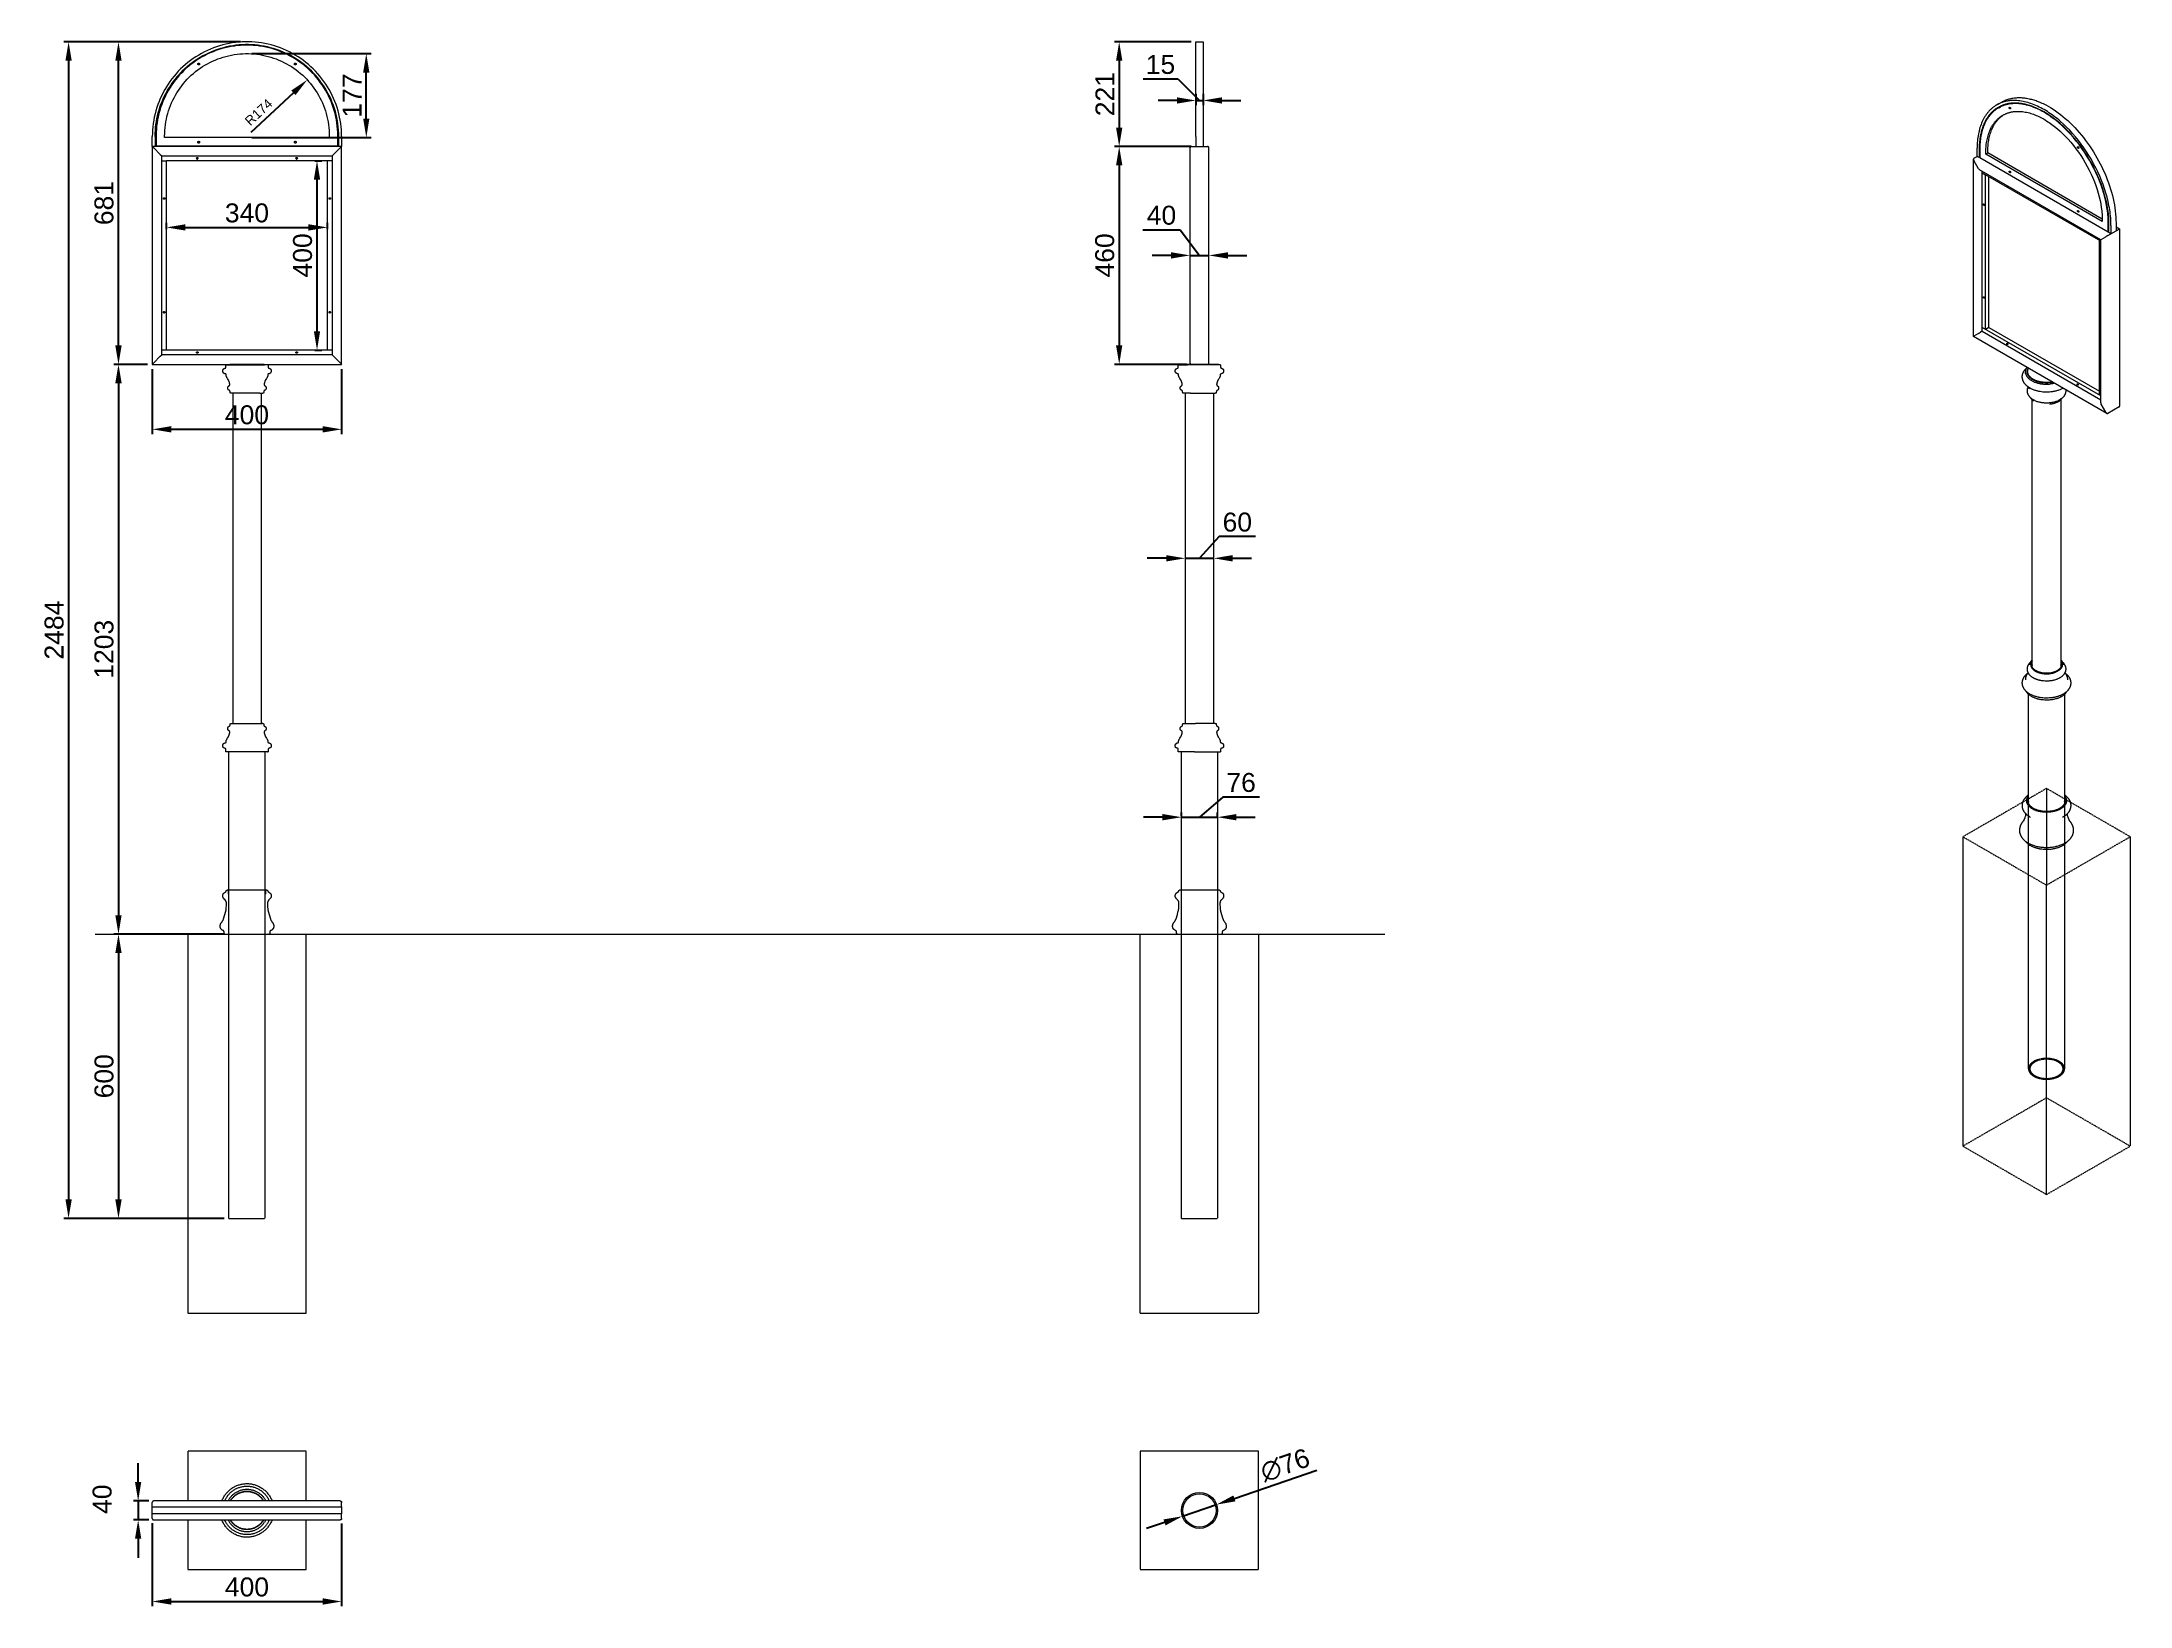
# Model space of a CAD drawing. Header units: millimetres. Extents: x -124 to 15640, y 659 to 4121.
# Drawn here: x 11228 to 15640, y 818 to 4121 of the extents above; entities that cross this region are included whole.
import ezdxf

# ---------------------------------------------------------------- set-up
doc = ezdxf.new("R2010")
doc.units = ezdxf.units.MM
doc.linetypes.add('HIDDEN', pattern=[1.905, 1.27, -0.635])
for name, color, linetype, lineweight in [('ZANO_R', 7, 'Continuous', 0), ('ZANO_R_przerywana', 7, 'HIDDEN', 0), ('ZANO_W', 1, 'Continuous', 0)]:
    doc.layers.add(name, color=color, linetype=linetype, lineweight=lineweight)
doc.styles.add('Arial', font='arial.ttf')
doc.styles.get("Standard").update_dxf_attribs({"font": 'ARIALUNI.TTF'})
doc.dimstyles.new('pl i ang', dxfattribs={"dimtxt": 50, "dimasz": 50, "dimexe": 1.25, "dimexo": 0.625, "dimgap": 10, "dimtad": 1, "dimtoh": 1, "dimtxsty": 'Standard', "dimcen": 2.5, "dimclrd": 1, "dimclre": 1, "dimclrt": 1, "dimadec": 0, "dimazin": 0, "dimtfac": 1, "dimtmove": 0, "dimatfit": 3, "dimfxl": 1, "dimarcsym": 1})

msp = doc.modelspace()

# ---------------------------------------------------------------- blocks, each defined once
blk = doc.blocks.new('*D486')
at = {"layer": 'ZANO_R', "color": 1, "lineweight": -2}
for p, q in [((11648.3, 4120.6), (11275, 4120.6)), ((11285, 4080.6), (11285, 1676.6)), ((11613.8, 1636.6), (11275, 1636.6))]:
    blk.add_line(p, q, dxfattribs=at)
at = {"layer": 'ZANO_R', "color": 1}
for points in [[(11291.7, 4080.6), (11278.4, 4080.6), (11285, 4120.6)], [(11278.4, 1676.6), (11291.7, 1676.6), (11285, 1636.6)]]:
    blk.add_solid(points, dxfattribs=at)
at = {"layer": 'ZANO_R', "color": 1, "insert": (11254.6, 2878.6), "char_height": 40, "attachment_point": 5, "rotation": 90, "style": 'Arial'}
blk.add_mtext('2484', dxfattribs=at)
blk = doc.blocks.new('*D487')
at = {"layer": 'ZANO_R', "color": 1, "lineweight": -2}
for p, q in [((11491.8, 3724.8), (11491.8, 3738.7)), ((11531.8, 3728.7), (11791.8, 3728.7)), ((11831.8, 3724.8), (11831.8, 3738.7))]:
    blk.add_line(p, q, dxfattribs=at)
at = {"layer": 'ZANO_R', "color": 1}
for points in [[(11531.8, 3735.4), (11531.8, 3722), (11491.8, 3728.7)], [(11791.8, 3722), (11791.8, 3735.4), (11831.8, 3728.7)]]:
    blk.add_solid(points, dxfattribs=at)
at = {"layer": 'ZANO_R', "color": 1, "insert": (11661.8, 3759.1), "char_height": 40, "attachment_point": 5, "style": 'Arial'}
blk.add_mtext('340', dxfattribs=at)
blk = doc.blocks.new('*D488')
at = {"layer": 'ZANO_R', "color": 1, "lineweight": -2}
for p, q in [((11805.2, 3869.6), (11819.8, 3869.6)), ((11809.8, 3509.6), (11809.8, 3829.6)), ((11805.2, 3469.6), (11819.8, 3469.6))]:
    blk.add_line(p, q, dxfattribs=at)
at = {"layer": 'ZANO_R', "color": 1}
for points in [[(11816.4, 3829.6), (11803.1, 3829.6), (11809.8, 3869.6)], [(11803.1, 3509.6), (11816.4, 3509.6), (11809.8, 3469.6)]]:
    blk.add_solid(points, dxfattribs=at)
at = {"layer": 'ZANO_R', "color": 1, "insert": (11779.4, 3669.6), "char_height": 40, "attachment_point": 5, "rotation": 90, "style": 'Arial'}
blk.add_mtext('400', dxfattribs=at)
blk = doc.blocks.new('*D489')
at = {"layer": 'ZANO_R', "color": 1, "lineweight": -2}
for p, q in [((11461.8, 3429.6), (11461.8, 3292.4)), ((11861.8, 3429.6), (11861.8, 3292.4)), ((11501.8, 3302.4), (11821.8, 3302.4))]:
    blk.add_line(p, q, dxfattribs=at)
at = {"layer": 'ZANO_R', "color": 1}
for points in [[(11501.8, 3309.1), (11501.8, 3295.7), (11461.8, 3302.4)], [(11821.8, 3295.7), (11821.8, 3309.1), (11861.8, 3302.4)]]:
    blk.add_solid(points, dxfattribs=at)
at = {"layer": 'ZANO_R', "color": 1, "insert": (11661.8, 3332.8), "char_height": 40, "attachment_point": 5, "style": 'Arial'}
blk.add_mtext('400', dxfattribs=at)
blk = doc.blocks.new('*D491')
at = {"layer": 'ZANO_R', "color": 1, "lineweight": -2}
for p, q in [((11451.8, 4120.6), (11380.4, 4120.6)), ((11390.4, 3479.6), (11390.4, 4080.6)), ((11451.8, 3439.6), (11380.4, 3439.6))]:
    blk.add_line(p, q, dxfattribs=at)
at = {"layer": 'ZANO_R', "color": 1}
for points in [[(11397.1, 4080.6), (11383.7, 4080.6), (11390.4, 4120.6)], [(11383.7, 3479.6), (11397.1, 3479.6), (11390.4, 3439.6)]]:
    blk.add_solid(points, dxfattribs=at)
at = {"layer": 'ZANO_R', "color": 1, "insert": (11360, 3780.1), "char_height": 40, "attachment_point": 5, "rotation": 90, "style": 'Arial'}
blk.add_mtext('681', dxfattribs=at)
blk = doc.blocks.new('*D492')
at = {"layer": 'ZANO_R', "color": 1, "lineweight": -2}
for p, q in [((11451.8, 3439.6), (11380.4, 3439.6)), ((11390.4, 3399.6), (11390.4, 2276.6)), ((11605.4, 2236.6), (11380.4, 2236.6))]:
    blk.add_line(p, q, dxfattribs=at)
at = {"layer": 'ZANO_R', "color": 1}
for points in [[(11397.1, 3399.6), (11383.7, 3399.6), (11390.4, 3439.6)], [(11383.7, 2276.6), (11397.1, 2276.6), (11390.4, 2236.6)]]:
    blk.add_solid(points, dxfattribs=at)
at = {"layer": 'ZANO_R', "color": 1, "insert": (11360, 2838.1), "char_height": 40, "attachment_point": 5, "rotation": 90, "style": 'Arial'}
blk.add_mtext('1203', dxfattribs=at)
blk = doc.blocks.new('*D493')
at = {"layer": 'ZANO_W', "color": 1, "lineweight": -2}
for p, q in [((11671.8, 4095.6), (11923.9, 4095.6)), ((11913.9, 3958.6), (11913.9, 4055.6)), ((11671.8, 3918.6), (11923.9, 3918.6))]:
    blk.add_line(p, q, dxfattribs=at)
at = {"layer": 'ZANO_W', "color": 1}
for points in [[(11920.5, 4055.6), (11907.2, 4055.6), (11913.9, 4095.6)], [(11907.2, 3958.6), (11920.5, 3958.6), (11913.9, 3918.6)]]:
    blk.add_solid(points, dxfattribs=at)
at = {"layer": 'ZANO_W', "color": 1, "insert": (11883.8, 4007.1), "char_height": 40, "attachment_point": 5, "rotation": 90, "style": 'Arial'}
blk.add_mtext('177', dxfattribs=at)
blk = doc.blocks.new('*D495')
at = {"layer": 'ZANO_W', "color": 1, "lineweight": -2}
blk.add_line((11759.9, 4012.9), (11669.7, 3928.9), dxfattribs=at)
at = {"layer": 'ZANO_W', "color": 1}
blk.add_solid([(11764.4, 4008.1), (11755.3, 4017.8), (11789.2, 4040.2)], dxfattribs=at)
at = {"layer": 'ZANO_W', "color": 1, "insert": (11686.5, 3972), "char_height": 40, "attachment_point": 5, "rotation": 42.9621, "style": 'Arial'}
blk.add_mtext('{\\H0.5x;R174}', dxfattribs=at)
blk = doc.blocks.new('*D497')
at = {"layer": 'ZANO_R', "color": 1, "lineweight": -2}
for p, q in [((13715.1, 3075.9), (13673.8, 3030.1)), ((13792.5, 3075.9), (13715.1, 3075.9)), ((13603.6, 3030.1), (13563.6, 3030.1)), ((13643.6, 3040.1), (13643.6, 3040.1)), ((13643.6, 3030.1), (13703.9, 3030.1)), ((13703.9, 3040.1), (13703.9, 3040.1)), ((13743.9, 3030.1), (13783.9, 3030.1))]:
    blk.add_line(p, q, dxfattribs=at)
at = {"layer": 'ZANO_R', "color": 1}
for points in [[(13603.6, 3023.4), (13603.6, 3036.8), (13643.6, 3030.1)], [(13743.9, 3036.8), (13743.9, 3023.4), (13703.9, 3030.1)]]:
    blk.add_solid(points, dxfattribs=at)
at = {"layer": 'ZANO_R', "color": 1, "insert": (13753.8, 3106.3), "char_height": 40, "attachment_point": 5, "style": 'Arial'}
blk.add_mtext('60', dxfattribs=at)
blk = doc.blocks.new('*D498')
at = {"layer": 'ZANO_R', "color": 1, "lineweight": -2}
for p, q in [((13723.3, 2526.1), (13673.8, 2483.5)), ((13800.3, 2526.1), (13723.3, 2526.1)), ((13595.7, 2483.5), (13555.7, 2483.5)), ((13635.7, 2485.6), (13635.7, 2493.5)), ((13635.7, 2483.5), (13711.8, 2483.5)), ((13711.8, 2485.6), (13711.8, 2493.5)), ((13751.8, 2483.5), (13791.8, 2483.5))]:
    blk.add_line(p, q, dxfattribs=at)
at = {"layer": 'ZANO_R', "color": 1}
for points in [[(13595.7, 2476.8), (13595.7, 2490.2), (13635.7, 2483.5)], [(13751.8, 2490.2), (13751.8, 2476.8), (13711.8, 2483.5)]]:
    blk.add_solid(points, dxfattribs=at)
at = {"layer": 'ZANO_R', "color": 1, "insert": (13761.8, 2556.6), "char_height": 40, "attachment_point": 5, "style": 'Arial'}
blk.add_mtext('76', dxfattribs=at)
blk = doc.blocks.new('*D500')
at = {"layer": 'ZANO_R', "color": 1, "lineweight": -2}
for p, q in [((13554.6, 4042.1), (13628.4, 4042.1)), ((13628.4, 4042.1), (13673.8, 3996.7)), ((13626.3, 3996.7), (13586.3, 3996.7)), ((13666.3, 4010.6), (13666.3, 3986.7)), ((13666.3, 3996.7), (13681.3, 3996.7)), ((13681.3, 4010.6), (13681.3, 3986.7)), ((13721.3, 3996.7), (13761.3, 3996.7))]:
    blk.add_line(p, q, dxfattribs=at)
at = {"layer": 'ZANO_R', "color": 1}
for points in [[(13626.3, 3990.1), (13626.3, 4003.4), (13666.3, 3996.7)], [(13721.3, 4003.4), (13721.3, 3990.1), (13681.3, 3996.7)]]:
    blk.add_solid(points, dxfattribs=at)
at = {"layer": 'ZANO_R', "color": 1, "insert": (13591.5, 4072.5), "char_height": 40, "attachment_point": 5, "style": 'Arial'}
blk.add_mtext('15', dxfattribs=at)
blk = doc.blocks.new('*D501')
at = {"layer": 'ZANO_R', "color": 1, "lineweight": -2}
for p, q in [((13554.2, 3723.8), (13633, 3723.8)), ((13633, 3723.8), (13673.8, 3669.6)), ((13613.8, 3669.6), (13573.8, 3669.6)), ((13653.8, 3679.6), (13653.8, 3679.6)), ((13653.8, 3669.6), (13693.8, 3669.6)), ((13693.8, 3679.6), (13693.8, 3679.6)), ((13733.8, 3669.6), (13773.8, 3669.6))]:
    blk.add_line(p, q, dxfattribs=at)
at = {"layer": 'ZANO_R', "color": 1}
for points in [[(13613.8, 3662.9), (13613.8, 3676.3), (13653.8, 3669.6)], [(13733.8, 3676.3), (13733.8, 3662.9), (13693.8, 3669.6)]]:
    blk.add_solid(points, dxfattribs=at)
at = {"layer": 'ZANO_R', "color": 1, "insert": (13593.6, 3754.2), "char_height": 40, "attachment_point": 5, "style": 'Arial'}
blk.add_mtext('40', dxfattribs=at)
blk = doc.blocks.new('*D502')
at = {"layer": 'ZANO_R', "color": 1, "lineweight": -2}
for p, q in [((13656.3, 4120.6), (13494.3, 4120.6)), ((13504.3, 4080.6), (13504.3, 3939.6)), ((13656.3, 3899.6), (13494.3, 3899.6))]:
    blk.add_line(p, q, dxfattribs=at)
at = {"layer": 'ZANO_R', "color": 1}
for points in [[(13510.9, 4080.6), (13497.6, 4080.6), (13504.3, 4120.6)], [(13497.6, 3939.6), (13510.9, 3939.6), (13504.3, 3899.6)]]:
    blk.add_solid(points, dxfattribs=at)
at = {"layer": 'ZANO_R', "color": 1, "insert": (13474.2, 4010.1), "char_height": 40, "attachment_point": 5, "rotation": 90, "style": 'Arial'}
blk.add_mtext('221', dxfattribs=at)
blk = doc.blocks.new('*D503')
at = {"layer": 'ZANO_R', "color": 1, "lineweight": -2}
for p, q in [((13656.3, 3899.6), (13494.3, 3899.6)), ((13504.3, 3859.6), (13504.3, 3479.6)), ((13646.2, 3439.6), (13494.3, 3439.6))]:
    blk.add_line(p, q, dxfattribs=at)
at = {"layer": 'ZANO_R', "color": 1}
for points in [[(13510.9, 3859.6), (13497.6, 3859.6), (13504.3, 3899.6)], [(13497.6, 3479.6), (13510.9, 3479.6), (13504.3, 3439.6)]]:
    blk.add_solid(points, dxfattribs=at)
at = {"layer": 'ZANO_R', "color": 1, "insert": (13473.8, 3669.6), "char_height": 40, "attachment_point": 5, "rotation": 90, "style": 'Arial'}
blk.add_mtext('460', dxfattribs=at)
blk = doc.blocks.new('*D504')
at = {"layer": 'ZANO_W', "color": 1, "lineweight": -2}
for p, q in [((11613.8, 2236.6), (11380.4, 2236.6)), ((11390.4, 2196.6), (11390.4, 1676.6)), ((11613.8, 1636.6), (11380.4, 1636.6))]:
    blk.add_line(p, q, dxfattribs=at)
at = {"layer": 'ZANO_W', "color": 1}
for points in [[(11397.1, 2196.6), (11383.7, 2196.6), (11390.4, 2236.6)], [(11383.7, 1676.6), (11397.1, 1676.6), (11390.4, 1636.6)]]:
    blk.add_solid(points, dxfattribs=at)
at = {"layer": 'ZANO_W', "color": 1, "insert": (11360, 1936.6), "char_height": 40, "attachment_point": 5, "rotation": 90, "style": 'Arial'}
blk.add_mtext('600', dxfattribs=at)
blk = doc.blocks.new('*D510')
at = {"layer": 'ZANO_W', "color": 1, "lineweight": -2}
for p, q in [((11432, 1080), (11432, 1120)), ((11454.8, 1040), (11422, 1040)), ((11432, 1040), (11432, 1000)), ((11454.6, 1000), (11422, 1000)), ((11432, 960), (11432, 920))]:
    blk.add_line(p, q, dxfattribs=at)
at = {"layer": 'ZANO_W', "color": 1}
for points in [[(11425.3, 1080), (11438.6, 1080), (11432, 1040)], [(11438.6, 960), (11425.3, 960), (11432, 1000)]]:
    blk.add_solid(points, dxfattribs=at)
at = {"layer": 'ZANO_W', "color": 1, "insert": (11356.1, 1043.6), "char_height": 40, "attachment_point": 5, "rotation": 90, "style": 'Arial'}
blk.add_mtext('40', dxfattribs=at)
blk = doc.blocks.new('*D511')
at = {"layer": 'ZANO_W', "color": 1, "lineweight": -2}
for p, q in [((11461.8, 993), (11461.8, 817.7)), ((11861.8, 992.6), (11861.8, 817.7)), ((11501.8, 827.7), (11821.8, 827.7))]:
    blk.add_line(p, q, dxfattribs=at)
at = {"layer": 'ZANO_W', "color": 1}
for points in [[(11501.8, 834.4), (11501.8, 821), (11461.8, 827.7)], [(11821.8, 821), (11821.8, 834.4), (11861.8, 827.7)]]:
    blk.add_solid(points, dxfattribs=at)
at = {"layer": 'ZANO_W', "color": 1, "insert": (11661.8, 858.1), "char_height": 40, "attachment_point": 5, "style": 'Arial'}
blk.add_mtext('400', dxfattribs=at)
blk = doc.blocks.new('*D512')
at = {"layer": 'ZANO_W', "color": 1, "lineweight": -2}
for p, q in [((13747.6, 1045.3), (13922.1, 1105.1)), ((13637.8, 1007.6), (13709.8, 1032.3)), ((13599.9, 994.6), (13562.1, 981.7))]:
    blk.add_line(p, q, dxfattribs=at)
at = {"layer": 'ZANO_W', "color": 1}
for points in [[(13745.4, 1051.6), (13749.8, 1039), (13709.8, 1032.3)], [(13602.1, 988.3), (13597.8, 1000.9), (13637.8, 1007.6)]]:
    blk.add_solid(points, dxfattribs=at)
at = {"layer": 'ZANO_W', "color": 1, "insert": (13854.8, 1115.4), "char_height": 40, "attachment_point": 5, "rotation": 18.9305, "style": 'Arial'}
blk.add_mtext('∅76', dxfattribs=at)

# ---------------------------------------------------------------- dimensions: what is measured, and where the dimension line sits
at = {"layer": 'ZANO_R'}
for base, p1, p2, picture, middle in [((11285, 1636.6), (11658.3, 4120.6), (11623.8, 1636.6), '*D486', (11254.6, 2878.6)), ((11390.4, 4120.6), (11461.8, 3439.6), (11461.8, 4120.6), '*D491', (11360, 3780.1)), ((13504.3, 3899.6), (13666.3, 4120.6), (13666.3, 3899.6), '*D502', (13474.2, 4010.1)), ((13504.3, 3439.6), (13666.3, 3899.6), (13656.2, 3439.6), '*D503', (13473.8, 3669.6)), ((11809.8, 3869.6), (11795.2, 3469.6), (11795.2, 3869.6), '*D488', (11779.4, 3669.6)), ((11390.4, 2236.6), (11461.8, 3439.6), (11615.4, 2236.6), '*D492', (11360, 2838.1))]:
    dim = msp.add_linear_dim(base=base, p1=p1, p2=p2, angle=90, dimstyle='pl i ang', override={"dimtxt": 40, "dimasz": 40, "dimexe": 10, "dimexo": 10, "dimtoh": 0, "dimdec": 0, "dimtxsty": 'Arial', "dimtdec": 0, "dimtmove": 1}, dxfattribs=at)
    dim.commit()
    dim.dimension.update_dxf_attribs({"geometry": picture, "text_midpoint": middle})
for base, p1, p2, picture, middle in [((13681.3, 3996.7), (13666.3, 4020.6), (13681.3, 4020.6), '*D500', (13618.4, 4042.1)), ((13693.8, 3669.6), (13653.8, 3669.6), (13693.8, 3669.6), '*D501', (13623, 3723.8)), ((13703.9, 3030.1), (13643.6, 3030.1), (13703.9, 3030.1), '*D497', (13725.1, 3075.9)), ((13711.8, 2483.5), (13635.7, 2475.6), (13711.8, 2475.6), '*D498', (13733.3, 2526.1))]:
    dim = msp.add_linear_dim(base=base, p1=p1, p2=p2, dimstyle='pl i ang', override={"dimtxt": 40, "dimasz": 40, "dimexe": 10, "dimexo": 10, "dimtoh": 0, "dimdec": 0, "dimtxsty": 'Arial', "dimtdec": 0, "dimtmove": 1}, dxfattribs=at)
    dim.commit()
    dim.dimension.update_dxf_attribs({"geometry": picture, "text_midpoint": middle, "dimtype": 160})
for base, p1, p2, picture, middle in [((11831.8, 3728.7), (11491.8, 3714.8), (11831.8, 3714.8), '*D487', (11661.8, 3759.1)), ((11861.8, 3302.4), (11461.8, 3439.6), (11861.8, 3439.6), '*D489', (11661.8, 3332.8))]:
    dim = msp.add_linear_dim(base=base, p1=p1, p2=p2, dimstyle='pl i ang', override={"dimtxt": 40, "dimasz": 40, "dimexe": 10, "dimexo": 10, "dimtoh": 0, "dimdec": 0, "dimtxsty": 'Arial', "dimtdec": 0, "dimtmove": 1}, dxfattribs=at)
    dim.commit()
    dim.dimension.update_dxf_attribs({"geometry": picture, "text_midpoint": middle})
at = {"layer": 'ZANO_W'}
for base, p1, p2, picture, middle in [((11913.9, 4095.6), (11661.8, 3918.6), (11661.8, 4095.6), '*D493', (11883.8, 4007.1)), ((11390.4, 1636.6), (11623.8, 2236.6), (11623.8, 1636.6), '*D504', (11360, 1936.6)), ((11432, 1000), (11464.8, 1040), (11464.6, 1000), '*D510', (11356.1, 1043.6))]:
    dim = msp.add_linear_dim(base=base, p1=p1, p2=p2, angle=90, dimstyle='pl i ang', override={"dimtxt": 40, "dimasz": 40, "dimexe": 10, "dimexo": 10, "dimtoh": 0, "dimdec": 0, "dimtxsty": 'Arial', "dimtdec": 0, "dimtmove": 1}, dxfattribs=at)
    dim.commit()
    dim.dimension.update_dxf_attribs({"geometry": picture, "text_midpoint": middle})
dim = msp.add_radius_dim(center=(11661.9, 3921.6), mpoint=(11789.2, 4040.2), text='{\\H0.5x;<>}', dimstyle='pl i ang', override={"dimtxt": 40, "dimasz": 40, "dimexe": 10, "dimexo": 10, "dimtoh": 0, "dimdec": 0, "dimtxsty": 'Arial', "dimtdec": 0, "dimtmove": 1}, dxfattribs=at)
dim.commit()
dim.dimension.update_dxf_attribs({"geometry": '*D495', "text_midpoint": (11700.2, 3957.3), "dimtype": 164})
dim = msp.add_diameter_dim_2p(p1=(13637.8, 1007.6), p2=(13709.8, 1032.3), dimstyle='pl i ang', override={"dimtxt": 40, "dimasz": 40, "dimexe": 10, "dimexo": 10, "dimtoh": 0, "dimdec": 0, "dimtxsty": 'Arial', "dimtdec": 0, "dimtmove": 1}, dxfattribs=at)
dim.commit()
dim.dimension.update_dxf_attribs({"geometry": '*D512', "text_midpoint": (13865, 1085.5), "dimtype": 163})
dim = msp.add_linear_dim(base=(11861.8, 827.7), p1=(11461.8, 1003), p2=(11861.8, 1002.6), dimstyle='pl i ang', override={"dimtxt": 40, "dimasz": 40, "dimexe": 10, "dimexo": 10, "dimtoh": 0, "dimdec": 0, "dimtxsty": 'Arial', "dimtdec": 0, "dimtmove": 1}, dxfattribs=at)
dim.commit()
dim.dimension.update_dxf_attribs({"geometry": '*D511', "text_midpoint": (11661.8, 858.1)})

# ---------------------------------------------------------------- linework, layer by layer
at = {"layer": 'ZANO_R'}
for p, q in [((11584.5, 4105), (11578.2, 4102.3)), ((11590.9, 4107.6), (11584.5, 4105)), ((11597.4, 4109.9), (11590.9, 4107.6)), ((11591.6, 4101.4), (11597.1, 4103.5)), ((11599.4, 4104.3), (11593.1, 4102)), ((11602.7, 4104.3), (11596.4, 4102.1)), ((11597.2, 4103.5), (11599.4, 4104.3)), ((11604, 4112), (11597.4, 4109.9)), ((11605.7, 4106.3), (11599.4, 4104.3)), ((11599.9, 4104.4), (11602.7, 4105.3)), ((11609.1, 4106.2), (11602.7, 4104.3)), ((11602.8, 4105.4), (11605.1, 4106.1)), ((11610.6, 4113.9), (11604, 4112)), ((11605.5, 4106.2), (11608.3, 4107.1)), ((11612.2, 4108.1), (11605.7, 4106.3)), ((11608.5, 4107.1), (11614.1, 4108.6)), ((11615.6, 4107.9), (11609.1, 4106.2)), ((11617.3, 4115.6), (11610.6, 4113.9)), ((11618.7, 4109.7), (11612.2, 4108.1)), ((11614.1, 4108.6), (11619.8, 4110)), ((11622.1, 4109.4), (11615.6, 4107.9)), ((11624.1, 4117), (11617.3, 4115.6)), ((11625.2, 4111.1), (11618.7, 4109.7)), ((11619.9, 4110), (11622.8, 4110.6)), ((11628.6, 4110.7), (11622.1, 4109.4)), ((11623.2, 4110.7), (11625.4, 4111.1)), ((11630.9, 4118.2), (11624.1, 4117)), ((11631.8, 4112.3), (11625.2, 4111.1)), ((11625.8, 4111.2), (11628.7, 4111.8)), ((11635.2, 4111.7), (11628.6, 4110.7)), ((11628.8, 4111.8), (11634.4, 4112.6)), ((11637.7, 4119.1), (11630.9, 4118.2)), ((11638.5, 4113.2), (11631.8, 4112.3)), ((11634.7, 4112.7), (11637.7, 4113.1)), ((11641.8, 4112.6), (11635.2, 4111.7)), ((11644.6, 4119.9), (11637.7, 4119.1)), ((11637.8, 4113.1), (11642.2, 4113.6)), ((11645.1, 4113.9), (11638.5, 4113.2)), ((11648.5, 4113.1), (11641.8, 4112.6)), ((11642.2, 4113.6), (11646.6, 4114)), ((11651.5, 4120.3), (11644.6, 4119.9)), ((11651.8, 4114.3), (11645.1, 4113.9)), ((11646.7, 4114), (11649.7, 4114.2)), ((11655.2, 4113.5), (11648.5, 4113.1)), ((11649.9, 4114.2), (11654.3, 4114.4)), ((11658.4, 4120.6), (11651.5, 4120.3)), ((11658.5, 4114.6), (11651.8, 4114.3)), ((11654.3, 4114.4), (11658.6, 4114.6)), ((11661.8, 4113.6), (11655.2, 4113.5)), ((11665.3, 4120.6), (11658.4, 4120.6)), ((11665.2, 4114.6), (11658.5, 4114.6)), ((11658.8, 4114.6), (11661.8, 4114.6)), ((11668.5, 4113.5), (11661.8, 4113.6)), ((11671.9, 4114.3), (11665.2, 4114.6)), ((11672.2, 4120.3), (11665.3, 4120.6)), ((11675.2, 4113.1), (11668.5, 4113.5)), ((11678.6, 4113.9), (11671.9, 4114.3)), ((11679.1, 4119.9), (11672.2, 4120.3)), ((11681.9, 4112.6), (11675.2, 4113.1)), ((11685.2, 4113.2), (11678.6, 4113.9)), ((11686, 4119.1), (11679.1, 4119.9)), ((11688.5, 4111.7), (11681.9, 4112.6)), ((11691.9, 4112.3), (11685.2, 4113.2)), ((11692.8, 4118.2), (11686, 4119.1)), ((11695.1, 4110.7), (11688.5, 4111.7)), ((11698.5, 4111.1), (11691.9, 4112.3)), ((11699.6, 4117), (11692.8, 4118.2)), ((11701.6, 4109.4), (11695.1, 4110.7)), ((11705, 4109.7), (11698.5, 4111.1)), ((11706.4, 4115.6), (11699.6, 4117)), ((11708.1, 4107.9), (11701.6, 4109.4)), ((11711.5, 4108.1), (11705, 4109.7)), ((11713.1, 4113.9), (11706.4, 4115.6)), ((11714.6, 4106.2), (11708.1, 4107.9)), ((11718, 4106.3), (11711.5, 4108.1)), ((11719.7, 4112), (11713.1, 4113.9)), ((11721, 4104.3), (11714.6, 4106.2)), ((11724.3, 4104.3), (11718, 4106.3)), ((11726.3, 4109.9), (11719.7, 4112)), ((11727.3, 4102.1), (11721, 4104.3)), ((11730.6, 4102), (11724.3, 4104.3)), ((11732.8, 4107.6), (11726.3, 4109.9)), ((11739.2, 4105), (11732.8, 4107.6)), ((11745.5, 4102.3), (11739.2, 4105)), ((13666.3, 4120.6), (13681.3, 4120.6)), ((13666.3, 3920.6), (13666.3, 4120.6)), ((13681.3, 4120.6), (13681.3, 3920.6)), ((11521.7, 4063.2), (11516.8, 4058.3)), ((11525.9, 4059), (11521.2, 4054.2)), ((11526.7, 4068), (11521.7, 4063.2)), ((11522.8, 4055.8), (11527.4, 4060.4)), ((11528.8, 4060), (11524.1, 4055.3)), ((11530.7, 4063.6), (11525.9, 4059)), ((11531.8, 4072.6), (11526.7, 4068)), ((11528.3, 4061.3), (11529.2, 4062.1)), ((11533.7, 4064.6), (11528.8, 4060)), ((11530.1, 4063), (11531, 4063.8)), ((11535.7, 4068), (11530.7, 4063.6)), ((11537.2, 4077), (11531.8, 4072.6)), ((11532, 4064.7), (11532.9, 4065.5)), ((11538.8, 4069), (11533.7, 4064.6)), ((11533.8, 4066.4), (11534.8, 4067.2)), ((11540.9, 4072.3), (11535.7, 4068)), ((11535.7, 4068), (11536.7, 4068.8)), ((11542.6, 4081.2), (11537.2, 4077)), ((11537.6, 4069.6), (11538.6, 4070.4)), ((11544, 4073.2), (11538.8, 4069)), ((11539.6, 4071.2), (11540.6, 4072)), ((11546.2, 4076.4), (11540.9, 4072.3)), ((11542.5, 4073.5), (11543.5, 4074.3)), ((11548.2, 4085.2), (11542.6, 4081.2)), ((11549.3, 4077.2), (11544, 4073.2)), ((11544.5, 4075.1), (11545.5, 4075.8)), ((11551.6, 4080.3), (11546.2, 4076.4)), ((11546.5, 4076.6), (11547.5, 4077.3)), ((11554, 4089), (11548.2, 4085.2)), ((11548.5, 4078), (11549.5, 4078.8)), ((11554.8, 4081), (11549.3, 4077.2)), ((11550.5, 4079.5), (11551.6, 4080.2)), ((11557.2, 4084), (11551.6, 4080.3)), ((11553.4, 4057.6), (11558.1, 4061.3)), ((11553.6, 4081.6), (11554.7, 4082.3)), ((11559.9, 4092.6), (11554, 4089)), ((11560.4, 4084.6), (11554.8, 4081)), ((11555.7, 4083), (11556.7, 4083.7)), ((11562.9, 4087.5), (11557.2, 4084)), ((11557.8, 4084.3), (11558.8, 4085)), ((11557.8, 4073.6), (11557.9, 4073.7)), ((11557.9, 4073.5), (11557.8, 4073.6)), ((11557.9, 4074.2), (11558, 4074.3)), ((11557.9, 4074.1), (11557.9, 4074.2)), ((11557.9, 4074), (11557.9, 4074.1)), ((11557.9, 4074.1), (11557.9, 4074.1)), ((11557.9, 4073.9), (11557.9, 4074)), ((11557.9, 4073.8), (11557.9, 4073.9)), ((11557.9, 4073.9), (11557.9, 4073.9)), ((11557.9, 4073.7), (11557.9, 4073.8)), ((11557.9, 4073.7), (11557.9, 4073.7)), ((11557.9, 4073.4), (11557.9, 4073.5)), ((11557.9, 4073.5), (11557.9, 4073.5)), ((11557.9, 4073.3), (11557.9, 4073.4)), ((11557.9, 4073.2), (11557.9, 4073.3)), ((11557.9, 4073.3), (11557.9, 4073.3)), ((11557.9, 4073.1), (11557.9, 4073.2)), ((11557.9, 4073), (11557.9, 4073.1)), ((11557.9, 4073.1), (11557.9, 4073.1)), ((11558, 4072.9), (11557.9, 4073)), ((11558, 4074.4), (11558, 4074.5)), ((11558, 4074.5), (11558.1, 4074.5)), ((11558, 4074.3), (11558, 4074.4)), ((11558, 4074.3), (11558, 4074.3)), ((11558, 4072.8), (11558, 4072.9)), ((11558, 4072.9), (11558, 4072.9)), ((11558, 4072.7), (11558, 4072.8)), ((11558.1, 4072.7), (11558, 4072.7)), ((11558.1, 4074.6), (11558.2, 4074.7)), ((11558.1, 4074.5), (11558.1, 4074.6)), ((11558.1, 4074.6), (11558.1, 4074.6)), ((11558.1, 4072.6), (11558.1, 4072.7)), ((11558.1, 4072.5), (11558.1, 4072.6)), ((11558.2, 4072.5), (11558.1, 4072.5)), ((11558.1, 4061.3), (11563, 4064.8)), ((11558.2, 4074.7), (11558.2, 4074.8)), ((11558.2, 4074.8), (11558.3, 4074.8)), ((11558.2, 4072.4), (11558.2, 4072.5)), ((11558.3, 4072.4), (11558.2, 4072.4)), ((11558.3, 4074.8), (11558.3, 4074.9)), ((11558.3, 4074.9), (11558.4, 4074.9)), ((11558.3, 4072.3), (11558.3, 4072.4)), ((11558.4, 4072.3), (11558.3, 4072.3)), ((11558.4, 4075), (11558.5, 4075.1)), ((11558.4, 4074.9), (11558.4, 4075)), ((11558.4, 4075), (11558.4, 4075)), ((11558.4, 4072.2), (11558.4, 4072.3)), ((11558.5, 4072.1), (11558.4, 4072.2)), ((11558.4, 4072.2), (11558.4, 4072.2)), ((11558.5, 4075.1), (11558.6, 4075.2)), ((11558.5, 4075.1), (11558.5, 4075.1)), ((11558.6, 4072), (11558.5, 4072.1)), ((11558.5, 4072.1), (11558.5, 4072.1)), ((11558.6, 4075.2), (11558.7, 4075.2)), ((11558.7, 4072), (11558.6, 4072)), ((11558.7, 4075.2), (11558.8, 4075.3)), ((11558.7, 4075.2), (11558.7, 4075.2)), ((11558.8, 4071.9), (11558.7, 4072)), ((11558.7, 4072), (11558.7, 4072)), ((11558.8, 4075.3), (11558.9, 4075.4)), ((11558.8, 4075.3), (11558.8, 4075.3)), ((11558.9, 4071.8), (11558.8, 4071.9)), ((11558.8, 4071.9), (11558.8, 4071.9)), ((11558.9, 4075.4), (11559, 4075.4)), ((11559, 4071.8), (11558.9, 4071.8)), ((11559, 4075.4), (11559, 4075.4)), ((11559, 4075.4), (11559.1, 4075.4)), ((11559.1, 4071.8), (11559, 4071.8)), ((11559, 4071.8), (11559, 4071.8)), ((11559.1, 4075.4), (11559.1, 4075.5)), ((11559.1, 4075.5), (11559.2, 4075.5)), ((11559.1, 4071.7), (11559.1, 4071.8)), ((11559.2, 4071.7), (11559.1, 4071.7)), ((11559.2, 4075.5), (11559.3, 4075.5)), ((11559.3, 4071.7), (11559.2, 4071.7)), ((11559.3, 4075.5), (11559.3, 4075.5)), ((11559.3, 4075.5), (11559.4, 4075.5)), ((11559.4, 4071.6), (11559.3, 4071.7)), ((11559.3, 4071.7), (11559.3, 4071.7)), ((11559.4, 4075.5), (11559.5, 4075.6)), ((11559.5, 4071.6), (11559.4, 4071.6)), ((11559.5, 4075.6), (11559.5, 4075.6)), ((11559.5, 4075.6), (11559.6, 4075.6)), ((11559.6, 4071.6), (11559.5, 4071.6)), ((11559.5, 4071.6), (11559.5, 4071.6)), ((11559.6, 4075.6), (11559.7, 4075.6)), ((11559.7, 4071.6), (11559.6, 4071.6)), ((11559.7, 4075.6), (11559.7, 4075.6)), ((11559.7, 4075.6), (11559.8, 4075.6)), ((11559.8, 4071.6), (11559.7, 4071.6)), ((11559.7, 4071.6), (11559.7, 4071.6)), ((11559.8, 4075.6), (11559.9, 4075.6)), ((11559.9, 4071.6), (11559.8, 4071.6)), ((11565.9, 4096.1), (11559.9, 4092.6)), ((11559.9, 4085.6), (11560.9, 4086.3)), ((11559.9, 4075.6), (11560, 4075.6)), ((11560, 4071.6), (11559.9, 4071.6)), ((11560, 4075.6), (11560, 4075.6)), ((11560, 4075.6), (11560.1, 4075.6)), ((11560.1, 4071.6), (11560, 4071.6)), ((11560, 4071.6), (11560, 4071.6)), ((11560.1, 4075.6), (11560.2, 4075.6)), ((11560.2, 4071.6), (11560.1, 4071.6)), ((11560.2, 4075.6), (11560.2, 4075.6)), ((11560.2, 4075.6), (11560.3, 4075.5)), ((11560.3, 4071.6), (11560.2, 4071.6)), ((11560.2, 4071.6), (11560.2, 4071.6)), ((11560.3, 4075.5), (11560.4, 4075.5)), ((11560.4, 4071.7), (11560.3, 4071.6)), ((11566.1, 4088), (11560.4, 4084.6)), ((11560.4, 4075.5), (11560.4, 4075.5)), ((11560.4, 4075.5), (11560.5, 4075.5)), ((11560.5, 4071.7), (11560.4, 4071.7)), ((11560.4, 4071.7), (11560.4, 4071.7)), ((11560.5, 4075.5), (11560.6, 4075.5)), ((11560.6, 4071.7), (11560.5, 4071.7)), ((11560.6, 4075.5), (11560.6, 4075.4)), ((11560.6, 4075.4), (11560.7, 4075.4)), ((11560.7, 4071.8), (11560.6, 4071.8)), ((11560.6, 4071.8), (11560.6, 4071.7)), ((11560.7, 4075.4), (11560.7, 4075.4)), ((11560.7, 4075.4), (11560.8, 4075.4)), ((11560.8, 4071.8), (11560.7, 4071.8)), ((11560.7, 4071.8), (11560.7, 4071.8)), ((11560.8, 4075.4), (11560.9, 4075.3)), ((11560.9, 4071.9), (11560.8, 4071.8)), ((11560.9, 4075.3), (11560.9, 4075.3)), ((11560.9, 4075.3), (11561, 4075.2)), ((11561, 4072), (11560.9, 4071.9)), ((11560.9, 4071.9), (11560.9, 4071.9)), ((11561, 4075.2), (11561, 4075.2)), ((11561, 4075.2), (11561.1, 4075.2)), ((11561.1, 4072), (11561, 4072)), ((11561, 4072), (11561, 4072)), ((11561.1, 4075.2), (11561.1, 4075.1)), ((11561.1, 4075.1), (11561.2, 4075.1)), ((11561.2, 4072.1), (11561.1, 4072.1)), ((11561.1, 4072.1), (11561.1, 4072)), ((11561.2, 4075.1), (11561.3, 4075)), ((11561.3, 4072.2), (11561.2, 4072.1)), ((11561.3, 4075), (11561.3, 4075)), ((11561.3, 4075), (11561.3, 4074.9)), ((11561.3, 4074.9), (11561.4, 4074.9)), ((11561.4, 4072.3), (11561.3, 4072.3)), ((11561.3, 4072.3), (11561.3, 4072.2)), ((11561.3, 4072.2), (11561.3, 4072.2)), ((11561.4, 4074.9), (11561.4, 4074.8)), ((11561.4, 4074.8), (11561.5, 4074.8)), ((11561.5, 4072.4), (11561.4, 4072.4)), ((11561.4, 4072.4), (11561.4, 4072.3)), ((11561.5, 4074.8), (11561.5, 4074.7)), ((11561.5, 4074.7), (11561.6, 4074.6)), ((11561.6, 4072.5), (11561.5, 4072.5)), ((11561.5, 4072.5), (11561.5, 4072.4)), ((11561.6, 4074.6), (11561.6, 4074.6)), ((11561.6, 4074.6), (11561.6, 4074.5)), ((11561.6, 4074.5), (11561.7, 4074.5)), ((11561.7, 4072.7), (11561.6, 4072.7)), ((11561.6, 4072.7), (11561.6, 4072.6)), ((11561.6, 4072.6), (11561.6, 4072.5)), ((11561.7, 4074.5), (11561.7, 4074.4)), ((11561.7, 4074.4), (11561.7, 4074.3)), ((11561.7, 4074.3), (11561.7, 4074.3)), ((11561.7, 4074.3), (11561.8, 4074.2)), ((11561.8, 4073), (11561.7, 4072.9)), ((11561.7, 4072.9), (11561.7, 4072.9)), ((11561.7, 4072.9), (11561.7, 4072.8)), ((11561.7, 4072.8), (11561.7, 4072.7)), ((11561.8, 4074.2), (11561.8, 4074.1)), ((11561.8, 4074.1), (11561.8, 4074.1)), ((11561.8, 4074.1), (11561.8, 4074)), ((11561.8, 4074), (11561.8, 4073.9)), ((11561.8, 4073.9), (11561.8, 4073.9)), ((11561.8, 4073.9), (11561.8, 4073.8)), ((11561.8, 4073.8), (11561.8, 4073.7)), ((11561.8, 4073.7), (11561.8, 4073.7)), ((11561.8, 4073.7), (11561.8, 4073.6)), ((11561.8, 4073.6), (11561.8, 4073.5)), ((11561.8, 4073.5), (11561.8, 4073.5)), ((11561.8, 4073.5), (11561.8, 4073.4)), ((11561.8, 4073.4), (11561.8, 4073.3)), ((11561.8, 4073.3), (11561.8, 4073.3)), ((11561.8, 4073.3), (11561.8, 4073.2)), ((11561.8, 4073.2), (11561.8, 4073.1)), ((11561.8, 4073.1), (11561.8, 4073.1)), ((11561.8, 4073.1), (11561.8, 4073)), ((11568.7, 4090.8), (11562.9, 4087.5)), ((11563, 4064.8), (11568, 4068.1)), ((11563.1, 4087.6), (11564.1, 4088.2)), ((11565.2, 4088.8), (11566.3, 4089.4)), ((11572, 4099.3), (11565.9, 4096.1)), ((11572, 4091.3), (11566.1, 4088)), ((11567.3, 4090), (11570.6, 4091.8)), ((11568, 4068.1), (11573.1, 4071.3)), ((11574.7, 4093.9), (11568.7, 4090.8)), ((11570.6, 4091.8), (11573.8, 4093.5)), ((11578.2, 4102.3), (11572, 4099.3)), ((11577.9, 4094.3), (11572, 4091.3)), ((11573.1, 4071.3), (11578.3, 4074.2)), ((11580.7, 4096.8), (11574.7, 4093.9)), ((11574.9, 4094), (11578.2, 4095.6)), ((11584, 4097.1), (11577.9, 4094.3)), ((11578.2, 4095.7), (11581.5, 4097.2)), ((11578.3, 4074.2), (11583.7, 4077)), ((11586.8, 4099.5), (11580.7, 4096.8)), ((11582.6, 4097.7), (11586, 4099.1)), ((11583.7, 4077), (11589.1, 4079.6)), ((11590.2, 4099.7), (11584, 4097.1)), ((11586.2, 4099.2), (11591.6, 4101.4)), ((11593.1, 4102), (11586.8, 4099.5)), ((11589.1, 4079.6), (11594.6, 4082.1)), ((11596.4, 4102.1), (11590.2, 4099.7)), ((11594.6, 4082.1), (11600.1, 4084.3)), ((11600.1, 4084.3), (11605.8, 4086.3)), ((11605.8, 4086.3), (11611.5, 4088.2)), ((11611.5, 4088.2), (11617.3, 4089.8)), ((11617.3, 4089.8), (11623.1, 4091.2)), ((11623.1, 4091.2), (11629, 4092.5)), ((11629, 4092.5), (11634.9, 4093.5)), ((11634.9, 4093.5), (11640.9, 4094.3)), ((11640.9, 4094.3), (11646.9, 4094.9)), ((11646.9, 4094.9), (11652.8, 4095.4)), ((11652.8, 4095.4), (11658.8, 4095.6)), ((11658.8, 4095.6), (11664.9, 4095.6)), ((11664.9, 4095.6), (11670.9, 4095.4)), ((11670.9, 4095.4), (11676.8, 4094.9)), ((11676.8, 4094.9), (11682.8, 4094.3)), ((11682.8, 4094.3), (11688.8, 4093.5)), ((11688.8, 4093.5), (11694.7, 4092.5)), ((11694.7, 4092.5), (11700.6, 4091.2)), ((11700.6, 4091.2), (11706.4, 4089.8)), ((11706.4, 4089.8), (11712.2, 4088.2)), ((11712.2, 4088.2), (11717.9, 4086.3)), ((11717.9, 4086.3), (11723.6, 4084.3)), ((11723.6, 4084.3), (11729.1, 4082.1)), ((11733.5, 4099.7), (11727.3, 4102.1)), ((11729.1, 4082.1), (11734.6, 4079.6)), ((11736.9, 4099.5), (11730.6, 4102)), ((11739.7, 4097.1), (11733.5, 4099.7)), ((11734.6, 4079.6), (11740, 4077)), ((11743, 4096.8), (11736.9, 4099.5)), ((11745.8, 4094.3), (11739.7, 4097.1)), ((11740, 4077), (11745.4, 4074.2)), ((11749, 4093.9), (11743, 4096.8)), ((11745.4, 4074.2), (11750.6, 4071.3)), ((11751.7, 4099.3), (11745.5, 4102.3)), ((11751.7, 4091.3), (11745.8, 4094.3)), ((11755, 4090.8), (11749, 4093.9)), ((11750.6, 4071.3), (11755.7, 4068.1)), ((11757.8, 4096.1), (11751.7, 4099.3)), ((11757.6, 4088), (11751.7, 4091.3)), ((11760.8, 4087.5), (11755, 4090.8)), ((11755.7, 4068.1), (11760.7, 4064.8)), ((11763.3, 4084.6), (11757.6, 4088)), ((11763.8, 4092.6), (11757.8, 4096.1)), ((11760.7, 4064.8), (11765.6, 4061.3)), ((11766.5, 4084), (11760.8, 4087.5)), ((11761.8, 4073.6), (11761.9, 4073.7)), ((11761.9, 4073.5), (11761.8, 4073.6)), ((11761.9, 4074.2), (11762, 4074.3)), ((11761.9, 4074.1), (11761.9, 4074.2)), ((11761.9, 4074), (11761.9, 4074.1)), ((11761.9, 4074.1), (11761.9, 4074.1)), ((11761.9, 4073.9), (11761.9, 4074)), ((11761.9, 4073.8), (11761.9, 4073.9)), ((11761.9, 4073.9), (11761.9, 4073.9)), ((11761.9, 4073.7), (11761.9, 4073.8)), ((11761.9, 4073.7), (11761.9, 4073.7)), ((11761.9, 4073.4), (11761.9, 4073.5)), ((11761.9, 4073.5), (11761.9, 4073.5)), ((11761.9, 4073.3), (11761.9, 4073.4)), ((11761.9, 4073.2), (11761.9, 4073.3)), ((11761.9, 4073.3), (11761.9, 4073.3)), ((11761.9, 4073.1), (11761.9, 4073.2)), ((11761.9, 4073), (11761.9, 4073.1)), ((11761.9, 4073.1), (11761.9, 4073.1)), ((11762, 4072.9), (11761.9, 4073)), ((11762, 4074.4), (11762, 4074.5)), ((11762, 4074.5), (11762.1, 4074.5)), ((11762, 4074.3), (11762, 4074.4)), ((11762, 4074.3), (11762, 4074.3)), ((11762, 4072.8), (11762, 4072.9)), ((11762, 4072.9), (11762, 4072.9)), ((11762, 4072.7), (11762, 4072.8)), ((11762.1, 4072.7), (11762, 4072.7)), ((11762.1, 4074.6), (11762.2, 4074.7)), ((11762.1, 4074.5), (11762.1, 4074.6)), ((11762.1, 4074.6), (11762.1, 4074.6)), ((11762.1, 4072.6), (11762.1, 4072.7)), ((11762.1, 4072.5), (11762.1, 4072.6)), ((11762.2, 4072.5), (11762.1, 4072.5)), ((11762.2, 4074.7), (11762.2, 4074.8)), ((11762.2, 4074.8), (11762.3, 4074.8)), ((11762.2, 4072.4), (11762.2, 4072.5)), ((11762.3, 4072.4), (11762.2, 4072.4)), ((11762.3, 4074.8), (11762.3, 4074.9)), ((11762.3, 4074.9), (11762.4, 4074.9)), ((11762.3, 4072.3), (11762.3, 4072.4)), ((11762.4, 4072.3), (11762.3, 4072.3)), ((11762.4, 4075), (11762.5, 4075.1)), ((11762.4, 4074.9), (11762.4, 4075)), ((11762.4, 4075), (11762.4, 4075)), ((11762.4, 4072.2), (11762.4, 4072.3)), ((11762.5, 4072.1), (11762.4, 4072.2)), ((11762.4, 4072.2), (11762.4, 4072.2)), ((11762.5, 4075.1), (11762.6, 4075.2)), ((11762.5, 4075.1), (11762.5, 4075.1)), ((11762.6, 4072), (11762.5, 4072.1)), ((11762.5, 4072.1), (11762.5, 4072.1)), ((11762.6, 4075.2), (11762.7, 4075.2)), ((11762.7, 4072), (11762.6, 4072)), ((11762.7, 4075.2), (11762.8, 4075.3)), ((11762.7, 4075.2), (11762.7, 4075.2)), ((11762.8, 4071.9), (11762.7, 4072)), ((11762.7, 4072), (11762.7, 4072)), ((11762.8, 4075.3), (11762.9, 4075.4)), ((11762.8, 4075.3), (11762.8, 4075.3)), ((11762.9, 4071.8), (11762.8, 4071.9)), ((11762.8, 4071.9), (11762.8, 4071.9)), ((11762.9, 4075.4), (11763, 4075.4)), ((11763, 4071.8), (11762.9, 4071.8)), ((11763, 4075.4), (11763, 4075.4)), ((11763, 4075.4), (11763.1, 4075.4)), ((11763.1, 4071.8), (11763, 4071.8)), ((11763, 4071.8), (11763, 4071.8)), ((11763.1, 4075.4), (11763.1, 4075.5)), ((11763.1, 4075.5), (11763.2, 4075.5)), ((11763.1, 4071.7), (11763.1, 4071.8)), ((11763.2, 4071.7), (11763.1, 4071.7)), ((11763.2, 4075.5), (11763.3, 4075.5)), ((11763.3, 4071.7), (11763.2, 4071.7)), ((11768.9, 4081), (11763.3, 4084.6)), ((11763.3, 4075.5), (11763.3, 4075.5)), ((11763.3, 4075.5), (11763.4, 4075.5)), ((11763.4, 4071.6), (11763.3, 4071.7)), ((11763.3, 4071.7), (11763.3, 4071.7)), ((11763.4, 4075.5), (11763.5, 4075.6)), ((11763.5, 4071.6), (11763.4, 4071.6)), ((11763.5, 4075.6), (11763.5, 4075.6)), ((11763.5, 4075.6), (11763.6, 4075.6)), ((11763.6, 4071.6), (11763.5, 4071.6)), ((11763.5, 4071.6), (11763.5, 4071.6)), ((11763.6, 4075.6), (11763.7, 4075.6)), ((11763.7, 4071.6), (11763.6, 4071.6)), ((11763.7, 4075.6), (11763.7, 4075.6)), ((11763.7, 4075.6), (11763.8, 4075.6)), ((11763.8, 4071.6), (11763.7, 4071.6)), ((11763.7, 4071.6), (11763.7, 4071.6)), ((11769.7, 4089), (11763.8, 4092.6)), ((11763.8, 4075.6), (11763.9, 4075.6)), ((11763.9, 4071.6), (11763.8, 4071.6)), ((11763.9, 4075.6), (11764, 4075.6)), ((11764, 4071.6), (11763.9, 4071.6)), ((11764, 4075.6), (11764, 4075.6)), ((11764, 4075.6), (11764.1, 4075.6)), ((11764.1, 4071.6), (11764, 4071.6)), ((11764, 4071.6), (11764, 4071.6)), ((11764.1, 4075.6), (11764.2, 4075.6)), ((11764.2, 4071.6), (11764.1, 4071.6)), ((11764.2, 4075.6), (11764.2, 4075.6)), ((11764.2, 4075.6), (11764.3, 4075.5)), ((11764.3, 4071.6), (11764.2, 4071.6)), ((11764.2, 4071.6), (11764.2, 4071.6)), ((11764.3, 4075.5), (11764.4, 4075.5)), ((11764.4, 4071.7), (11764.3, 4071.6)), ((11764.4, 4075.5), (11764.4, 4075.5)), ((11764.4, 4075.5), (11764.5, 4075.5)), ((11764.5, 4071.7), (11764.4, 4071.7)), ((11764.4, 4071.7), (11764.4, 4071.7)), ((11764.5, 4075.5), (11764.6, 4075.5)), ((11764.6, 4071.7), (11764.5, 4071.7)), ((11764.6, 4075.5), (11764.6, 4075.4)), ((11764.6, 4075.4), (11764.7, 4075.4)), ((11764.7, 4071.8), (11764.6, 4071.8)), ((11764.6, 4071.8), (11764.6, 4071.7)), ((11764.7, 4075.4), (11764.7, 4075.4)), ((11764.7, 4075.4), (11764.8, 4075.4)), ((11764.8, 4071.8), (11764.7, 4071.8)), ((11764.7, 4071.8), (11764.7, 4071.8)), ((11764.8, 4075.4), (11764.9, 4075.3)), ((11764.9, 4071.9), (11764.8, 4071.8)), ((11764.9, 4075.3), (11764.9, 4075.3)), ((11764.9, 4075.3), (11765, 4075.2)), ((11765, 4072), (11764.9, 4071.9)), ((11764.9, 4071.9), (11764.9, 4071.9)), ((11765, 4075.2), (11765, 4075.2)), ((11765, 4075.2), (11765.1, 4075.2)), ((11765.1, 4072), (11765, 4072)), ((11765, 4072), (11765, 4072)), ((11765.1, 4075.2), (11765.1, 4075.1)), ((11765.1, 4075.1), (11765.2, 4075.1)), ((11765.2, 4072.1), (11765.1, 4072.1)), ((11765.1, 4072.1), (11765.1, 4072)), ((11765.2, 4075.1), (11765.3, 4075)), ((11765.3, 4072.2), (11765.2, 4072.1)), ((11765.3, 4075), (11765.3, 4075)), ((11765.3, 4075), (11765.3, 4074.9)), ((11765.3, 4074.9), (11765.4, 4074.9)), ((11765.4, 4072.3), (11765.3, 4072.3)), ((11765.3, 4072.3), (11765.3, 4072.2)), ((11765.3, 4072.2), (11765.3, 4072.2)), ((11765.4, 4074.9), (11765.4, 4074.8)), ((11765.4, 4074.8), (11765.5, 4074.8)), ((11765.5, 4072.4), (11765.4, 4072.4)), ((11765.4, 4072.4), (11765.4, 4072.3)), ((11765.5, 4074.8), (11765.5, 4074.7)), ((11765.5, 4074.7), (11765.6, 4074.6)), ((11765.6, 4072.5), (11765.5, 4072.5)), ((11765.5, 4072.5), (11765.5, 4072.4)), ((11765.6, 4074.6), (11765.6, 4074.6)), ((11765.6, 4074.6), (11765.6, 4074.5)), ((11765.6, 4074.5), (11765.7, 4074.5)), ((11765.7, 4072.7), (11765.6, 4072.7)), ((11765.6, 4072.7), (11765.6, 4072.6)), ((11765.6, 4072.6), (11765.6, 4072.5)), ((11765.6, 4061.3), (11770.3, 4057.6)), ((11765.7, 4074.5), (11765.7, 4074.4)), ((11765.7, 4074.4), (11765.7, 4074.3)), ((11765.7, 4074.3), (11765.7, 4074.3)), ((11765.7, 4074.3), (11765.8, 4074.2)), ((11765.8, 4073), (11765.7, 4072.9)), ((11765.7, 4072.9), (11765.7, 4072.9)), ((11765.7, 4072.9), (11765.7, 4072.8)), ((11765.7, 4072.8), (11765.7, 4072.7)), ((11765.8, 4074.2), (11765.8, 4074.1)), ((11765.8, 4074.1), (11765.8, 4074.1)), ((11765.8, 4074.1), (11765.8, 4074)), ((11765.8, 4074), (11765.8, 4073.9)), ((11765.8, 4073.9), (11765.8, 4073.9)), ((11765.8, 4073.9), (11765.8, 4073.8)), ((11765.8, 4073.8), (11765.8, 4073.7)), ((11765.8, 4073.7), (11765.8, 4073.7)), ((11765.8, 4073.7), (11765.8, 4073.6)), ((11765.8, 4073.6), (11765.8, 4073.5)), ((11765.8, 4073.5), (11765.8, 4073.5)), ((11765.8, 4073.5), (11765.8, 4073.4)), ((11765.8, 4073.4), (11765.8, 4073.3)), ((11765.8, 4073.3), (11765.8, 4073.3)), ((11765.8, 4073.3), (11765.8, 4073.2)), ((11765.8, 4073.2), (11765.8, 4073.1)), ((11765.8, 4073.1), (11765.8, 4073.1)), ((11765.8, 4073.1), (11765.8, 4073)), ((11772.1, 4080.3), (11766.5, 4084)), ((11774.4, 4077.2), (11768.9, 4081)), ((11775.5, 4085.2), (11769.7, 4089)), ((11777.5, 4076.4), (11772.1, 4080.3)), ((11779.7, 4073.2), (11774.4, 4077.2)), ((11781.1, 4081.2), (11775.5, 4085.2)), ((11782.8, 4072.3), (11777.5, 4076.4)), ((11784.9, 4069), (11779.7, 4073.2)), ((11786.5, 4077), (11781.1, 4081.2)), ((11788, 4068), (11782.8, 4072.3)), ((11790, 4064.6), (11784.9, 4069)), ((11791.9, 4072.6), (11786.5, 4077)), ((11793, 4063.6), (11788, 4068)), ((11794.9, 4060), (11790, 4064.6)), ((11797, 4068), (11791.9, 4072.6)), ((11797.8, 4059), (11793, 4063.6)), ((11799.6, 4055.3), (11794.9, 4060)), ((11802, 4063.2), (11797, 4068)), ((11802.5, 4054.2), (11797.8, 4059)), ((11806.9, 4058.3), (11802, 4063.2)), ((11488.1, 4019.6), (11484.8, 4013.5)), ((11491.6, 4025.5), (11488.1, 4019.6)), ((11493.3, 4016.6), (11490.1, 4010.8)), ((11491.2, 4013), (11494.3, 4018.3)), ((11495.3, 4031.4), (11491.6, 4025.5)), ((11495.9, 4018.2), (11492.6, 4012.3)), ((11496.7, 4022.4), (11493.3, 4016.6)), ((11494.3, 4018.3), (11497.5, 4023.6)), ((11499.2, 4037), (11495.3, 4031.4)), ((11499.4, 4023.9), (11495.9, 4018.2)), ((11500.3, 4028), (11496.7, 4022.4)), ((11498.1, 4024.7), (11498.8, 4025.7)), ((11503.4, 4042.6), (11499.2, 4037)), ((11503, 4029.5), (11499.4, 4023.9)), ((11499.5, 4026.8), (11500.2, 4027.8)), ((11504.1, 4033.5), (11500.3, 4028)), ((11500.9, 4028.8), (11501.5, 4029.9)), ((11502.3, 4030.9), (11506, 4036.1)), ((11506.9, 4034.9), (11503, 4029.5)), ((11507.7, 4048), (11503.4, 4042.6)), ((11508.1, 4038.9), (11504.1, 4033.5)), ((11506, 4036.1), (11510, 4041.3)), ((11510.9, 4040.3), (11506.9, 4034.9)), ((11512.1, 4053.2), (11507.7, 4048)), ((11512.3, 4044.2), (11508.1, 4038.9)), ((11510, 4041.3), (11514.1, 4046.3)), ((11515.1, 4045.4), (11510.9, 4040.3)), ((11516.8, 4058.3), (11512.1, 4053.2)), ((11516.6, 4049.2), (11512.3, 4044.2)), ((11513.7, 4012.9), (11517, 4018)), ((11514.1, 4046.3), (11518.3, 4051.1)), ((11519.5, 4050.5), (11515.1, 4045.4)), ((11521.2, 4054.2), (11516.6, 4049.2)), ((11517, 4018), (11520.4, 4022.9)), ((11518.3, 4051.1), (11522.8, 4055.8)), ((11524.1, 4055.3), (11519.5, 4050.5)), ((11520.4, 4022.9), (11524, 4027.7)), ((11524, 4027.7), (11527.7, 4032.4)), ((11527.7, 4032.4), (11531.6, 4037)), ((11531.6, 4037), (11535.7, 4041.4)), ((11535.7, 4041.4), (11539.9, 4045.7)), ((11539.9, 4045.7), (11544.2, 4049.8)), ((11544.2, 4049.8), (11548.7, 4053.8)), ((11548.7, 4053.8), (11553.4, 4057.6)), ((11770.3, 4057.6), (11775, 4053.8)), ((11775, 4053.8), (11779.5, 4049.8)), ((11779.5, 4049.8), (11783.8, 4045.7)), ((11783.8, 4045.7), (11788, 4041.4)), ((11788, 4041.4), (11792.1, 4037)), ((11792.1, 4037), (11796, 4032.4)), ((11796, 4032.4), (11799.7, 4027.7)), ((11804.2, 4050.5), (11799.6, 4055.3)), ((11799.7, 4027.7), (11803.3, 4022.9)), ((11807.1, 4049.2), (11802.5, 4054.2)), ((11803.3, 4022.9), (11806.7, 4018)), ((11808.6, 4045.4), (11804.2, 4050.5)), ((11806.7, 4018), (11810, 4012.9)), ((11811.6, 4053.2), (11806.9, 4058.3)), ((11811.4, 4044.2), (11807.1, 4049.2)), ((11812.8, 4040.3), (11808.6, 4045.4)), ((11815.6, 4038.9), (11811.4, 4044.2)), ((11816, 4048), (11811.6, 4053.2)), ((11816.8, 4034.9), (11812.8, 4040.3)), ((11819.6, 4033.5), (11815.6, 4038.9)), ((11820.3, 4042.6), (11816, 4048)), ((11820.7, 4029.5), (11816.8, 4034.9)), ((11823.4, 4028), (11819.6, 4033.5)), ((11824.5, 4037), (11820.3, 4042.6)), ((11824.3, 4023.9), (11820.7, 4029.5)), ((11827, 4022.4), (11823.4, 4028)), ((11827.8, 4018.2), (11824.3, 4023.9)), ((11828.4, 4031.4), (11824.5, 4037)), ((11830.4, 4016.6), (11827, 4022.4)), ((11831.1, 4012.3), (11827.8, 4018.2)), ((11832.1, 4025.5), (11828.4, 4031.4)), ((11833.6, 4010.8), (11830.4, 4016.6)), ((11835.6, 4019.6), (11832.1, 4025.5)), ((11838.9, 4013.5), (11835.6, 4019.6)), ((11469.4, 3975.1), (11467.7, 3968.5)), ((11471.4, 3981.7), (11469.4, 3975.1)), ((11473.6, 3988.3), (11471.4, 3981.7)), ((11472.9, 3964.6), (11474.4, 3970.7)), ((11475.2, 3973.5), (11473.5, 3967)), ((11476.1, 3994.7), (11473.6, 3988.3)), ((11474.4, 3970.7), (11476.2, 3976.8)), ((11477.1, 3979.9), (11475.2, 3973.5)), ((11477.5, 3975.3), (11475.8, 3968.9)), ((11478.8, 4001.1), (11476.1, 3994.7)), ((11476.2, 3976.8), (11478.1, 3982.8)), ((11479.3, 3986.2), (11477.1, 3979.9)), ((11479.5, 3981.7), (11477.5, 3975.3)), ((11478.1, 3982.8), (11480.2, 3988.8)), ((11481.7, 4007.4), (11478.8, 4001.1)), ((11481.7, 3992.5), (11479.3, 3986.2)), ((11481.7, 3988), (11479.5, 3981.7)), ((11480.2, 3988.8), (11482.6, 3994.7)), ((11484.8, 4013.5), (11481.7, 4007.4)), ((11484.3, 3998.7), (11481.7, 3992.5)), ((11484.1, 3994.2), (11481.7, 3988)), ((11482.6, 3994.7), (11485.1, 4000.5)), ((11486.7, 4000.4), (11484.1, 3994.2)), ((11487.1, 4004.8), (11484.3, 3998.7)), ((11485.1, 4000.5), (11487.8, 4006.2)), ((11489.6, 4006.4), (11486.7, 4000.4)), ((11490.1, 4010.8), (11487.1, 4004.8)), ((11487.8, 4006.2), (11490.7, 4011.9)), ((11492.6, 4012.3), (11489.6, 4006.4)), ((11494.4, 3969), (11496.2, 3974.8)), ((11496.2, 3974.8), (11498.1, 3980.5)), ((11498.1, 3980.5), (11500.2, 3986.1)), ((11500.2, 3986.1), (11502.6, 3991.6)), ((11502.6, 3991.6), (11505.1, 3997.1)), ((11505.1, 3997.1), (11507.8, 4002.5)), ((11507.8, 4002.5), (11510.7, 4007.7)), ((11510.7, 4007.7), (11513.7, 4012.9)), ((11810, 4012.9), (11813, 4007.7)), ((11813, 4007.7), (11815.9, 4002.5)), ((11815.9, 4002.5), (11818.6, 3997.1)), ((11818.6, 3997.1), (11821.1, 3991.6)), ((11821.1, 3991.6), (11823.5, 3986.1)), ((11823.5, 3986.1), (11825.6, 3980.5)), ((11825.6, 3980.5), (11827.5, 3974.8)), ((11827.5, 3974.8), (11829.3, 3969)), ((11834.1, 4006.4), (11831.1, 4012.3)), ((11836.6, 4004.8), (11833.6, 4010.8)), ((11837, 4000.4), (11834.1, 4006.4)), ((11839.4, 3998.7), (11836.6, 4004.8)), ((11839.6, 3994.2), (11837, 4000.4)), ((11842, 4007.4), (11838.9, 4013.5)), ((11842, 3992.5), (11839.4, 3998.7)), ((11842, 3988), (11839.6, 3994.2)), ((11844.9, 4001.1), (11842, 4007.4)), ((11844.4, 3986.2), (11842, 3992.5)), ((11844.2, 3981.7), (11842, 3988)), ((11846.2, 3975.3), (11844.2, 3981.7)), ((11846.6, 3979.9), (11844.4, 3986.2)), ((11847.6, 3994.7), (11844.9, 4001.1)), ((11847.9, 3968.9), (11846.2, 3975.3)), ((11848.5, 3973.5), (11846.6, 3979.9)), ((11850, 3988.3), (11847.6, 3994.7)), ((11850.2, 3967), (11848.5, 3973.5)), ((11852.3, 3981.7), (11850, 3988.3)), ((11854.3, 3975.1), (11852.3, 3981.7)), ((11856, 3968.5), (11854.3, 3975.1)), ((15339.3, 3971.5), (15338.3, 3970.4)), ((15340.3, 3972.7), (15339.3, 3971.5)), ((15341.2, 3973.8), (15340.3, 3972.7)), ((15342.2, 3974.8), (15341.2, 3973.8)), ((15343.2, 3975.9), (15342.2, 3974.8)), ((15344.2, 3976.9), (15343.2, 3975.9)), ((15345.3, 3977.9), (15344.2, 3976.9)), ((15346.1, 3970.5), (15345.1, 3969.4)), ((15346.3, 3978.9), (15345.3, 3977.9)), ((15347.1, 3971.5), (15346.1, 3970.5)), ((15347.4, 3979.8), (15346.3, 3978.9)), ((15348.1, 3972.5), (15347.1, 3971.5)), ((15348.5, 3980.8), (15347.4, 3979.8)), ((15348.4, 3970.9), (15347.4, 3969.8)), ((15349.1, 3973.5), (15348.1, 3972.5)), ((15349.5, 3971.9), (15348.4, 3970.9)), ((15349.6, 3981.7), (15348.5, 3980.8)), ((15350.2, 3974.4), (15349.1, 3973.5)), ((15350.5, 3972.9), (15349.5, 3971.9)), ((15350.8, 3982.6), (15349.6, 3981.7)), ((15351.3, 3975.4), (15350.2, 3974.4)), ((15351.6, 3973.8), (15350.5, 3972.9)), ((15351.9, 3983.4), (15350.8, 3982.6)), ((15352.4, 3976.3), (15351.3, 3975.4)), ((15352.7, 3974.8), (15351.6, 3973.8)), ((15353, 3984.2), (15351.9, 3983.4)), ((15353.5, 3977.2), (15352.4, 3976.3)), ((15353.8, 3975.7), (15352.7, 3974.8)), ((15354.2, 3985), (15353, 3984.2)), ((15354.7, 3978.1), (15353.5, 3977.2)), ((15354.9, 3976.6), (15353.8, 3975.7)), ((15355.4, 3985.8), (15354.2, 3985)), ((15355.9, 3978.9), (15354.7, 3978.1)), ((15354.8, 3976.4), (15356.2, 3977.8)), ((15356.1, 3977.4), (15354.9, 3976.6)), ((15356.6, 3986.6), (15355.4, 3985.8)), ((15357.1, 3979.7), (15355.9, 3978.9)), ((15357.3, 3978.3), (15356.1, 3977.4)), ((15356.2, 3977.8), (15357.7, 3979.1)), ((15357.8, 3987.3), (15356.6, 3986.6)), ((15358.3, 3980.6), (15357.1, 3979.7)), ((15358.4, 3979.1), (15357.3, 3978.3)), ((15357.7, 3979.1), (15359.3, 3980.3)), ((15357.8, 3987.3), (15368.5, 3993.4)), ((15359.1, 3988), (15357.8, 3987.3)), ((15359.6, 3981.3), (15358.3, 3980.6)), ((15359.6, 3979.8), (15358.4, 3979.1)), ((15360.3, 3988.6), (15359.1, 3988)), ((15359.3, 3980.3), (15360.8, 3981.6)), ((15360.9, 3982.1), (15359.6, 3981.3)), ((15360.9, 3980.6), (15359.6, 3979.8)), ((15361.6, 3989.3), (15360.3, 3988.6)), ((15360.8, 3981.6), (15362.5, 3982.7)), ((15362.2, 3982.8), (15360.9, 3982.1)), ((15362.1, 3981.3), (15360.9, 3980.6)), ((15362.9, 3989.9), (15361.6, 3989.3)), ((15362.1, 3981.3), (15366.1, 3983.6)), ((15363.3, 3982), (15362.1, 3981.3)), ((15363.5, 3983.5), (15362.2, 3982.8)), ((15362.5, 3982.7), (15364.1, 3983.8)), ((15364.2, 3990.5), (15362.9, 3989.9)), ((15364.6, 3982.7), (15363.3, 3982)), ((15364.9, 3984.2), (15363.5, 3983.5)), ((15365.5, 3991.1), (15364.2, 3990.5)), ((15365.9, 3983.3), (15364.6, 3982.7)), ((15366.2, 3984.9), (15364.9, 3984.2)), ((15366.8, 3991.6), (15365.5, 3991.1)), ((15367.2, 3983.9), (15365.9, 3983.3)), ((15368, 3984.7), (15366.1, 3983.6)), ((15367.6, 3985.5), (15366.2, 3984.9)), ((15368.1, 3992.1), (15366.8, 3991.6)), ((15368.5, 3984.5), (15367.2, 3983.9)), ((15369.1, 3986.1), (15367.6, 3985.5)), ((15370, 3985.7), (15368, 3984.7)), ((15369.5, 3992.6), (15368.1, 3992.1)), ((15368.5, 3993.4), (15370.2, 3994.4)), ((15369.8, 3985.1), (15368.5, 3984.5)), ((15370.5, 3986.6), (15369.1, 3986.1)), ((15370.9, 3993), (15369.5, 3992.6)), ((15371.2, 3985.6), (15369.8, 3985.1)), ((15372, 3986.6), (15370, 3985.7)), ((15370.2, 3994.4), (15372, 3995.3)), ((15372, 3987.2), (15370.5, 3986.6)), ((15372.2, 3993.5), (15370.9, 3993)), ((15372.5, 3986.1), (15371.2, 3985.6)), ((15372, 3995.3), (15373.7, 3996.1)), ((15373.5, 3987.7), (15372, 3987.2)), ((15374, 3987.5), (15372, 3986.6)), ((15373.6, 3993.9), (15372.2, 3993.5)), ((15373.9, 3986.6), (15372.5, 3986.1)), ((15375, 3988.2), (15373.5, 3987.7)), ((15375, 3994.3), (15373.6, 3993.9)), ((15373.7, 3996.1), (15375.6, 3997)), ((15375.2, 3987), (15373.9, 3986.6)), ((15376, 3988.3), (15374, 3987.5)), ((15376.4, 3994.6), (15375, 3994.3)), ((15376.6, 3988.6), (15375, 3988.2)), ((15376.6, 3987.4), (15375.2, 3987)), ((15375.6, 3997), (15377.7, 3997.8)), ((15378.1, 3989), (15376, 3988.3)), ((15377.9, 3994.9), (15376.4, 3994.6)), ((15378.1, 3989), (15376.6, 3988.6)), ((15378, 3987.8), (15376.6, 3987.4)), ((15377.7, 3997.8), (15379.8, 3998.6)), ((15379.3, 3995.2), (15377.9, 3994.9)), ((15379.5, 3988.1), (15378, 3987.8)), ((15379.7, 3989.4), (15378.1, 3989)), ((15380.8, 3995.5), (15379.3, 3995.2)), ((15380.9, 3988.5), (15379.5, 3988.1)), ((15381.4, 3989.7), (15379.7, 3989.4)), ((15379.8, 3998.6), (15382, 3999.3)), ((15382.2, 3995.7), (15380.8, 3995.5)), ((15382.3, 3988.8), (15380.9, 3988.5)), ((15383, 3990), (15381.4, 3989.7)), ((15381.5, 3970.4), (15382.8, 3970.8)), ((15382, 3999.3), (15384.2, 4000)), ((15383.7, 3995.9), (15382.2, 3995.7)), ((15383.8, 3989), (15382.3, 3988.8)), ((15382.8, 3970.8), (15384, 3971.2)), ((15384.7, 3990.3), (15383, 3990)), ((15385.2, 3996.1), (15383.7, 3995.9)), ((15385.2, 3989.3), (15383.8, 3989)), ((15384, 3971.2), (15385.3, 3971.5)), ((15384.2, 4000), (15386.2, 4000.5)), ((15384.3, 3981.7), (15384.3, 3981.8)), ((15384.3, 3981.8), (15384.3, 3981.8)), ((15384.3, 3981.8), (15384.4, 3981.8)), ((15384.3, 3981.6), (15384.3, 3981.7)), ((15384.3, 3981.7), (15384.3, 3981.7)), ((15384.3, 3981.7), (15384.3, 3981.7)), ((15384.3, 3981.5), (15384.3, 3981.6)), ((15384.3, 3981.6), (15384.3, 3981.6)), ((15384.3, 3981.6), (15384.3, 3981.6)), ((15384.3, 3981.5), (15384.3, 3981.5)), ((15384.3, 3981.5), (15384.3, 3981.5)), ((15384.3, 3981.4), (15384.3, 3981.5)), ((15384.3, 3981.3), (15384.3, 3981.4)), ((15384.3, 3981.4), (15384.3, 3981.4)), ((15384.3, 3981.2), (15384.3, 3981.3)), ((15384.3, 3981.3), (15384.3, 3981.3)), ((15384.3, 3981.3), (15384.3, 3981.3)), ((15384.3, 3981.1), (15384.3, 3981.2)), ((15384.3, 3981.2), (15384.3, 3981.2)), ((15384.4, 3981), (15384.3, 3981.1)), ((15384.3, 3981.1), (15384.3, 3981.1)), ((15384.4, 3982), (15384.4, 3982.1)), ((15384.4, 3982.1), (15384.4, 3982.1)), ((15384.4, 3982.1), (15384.4, 3982.1)), ((15384.4, 3982.1), (15384.5, 3982.1)), ((15384.4, 3981.9), (15384.4, 3982)), ((15384.4, 3982), (15384.4, 3982)), ((15384.4, 3982), (15384.4, 3982)), ((15384.4, 3981.8), (15384.4, 3981.9)), ((15384.4, 3981.9), (15384.4, 3981.9)), ((15384.4, 3981.9), (15384.4, 3981.9)), ((15384.4, 3980.9), (15384.4, 3981)), ((15384.4, 3980.8), (15384.4, 3980.9)), ((15384.4, 3980.7), (15384.4, 3980.8)), ((15384.5, 3980.6), (15384.4, 3980.7)), ((15384.5, 3982.1), (15384.5, 3982.2)), ((15384.5, 3982.2), (15384.5, 3982.2)), ((15384.5, 3982.2), (15384.5, 3982.2)), ((15384.5, 3982.2), (15384.5, 3982.2)), ((15384.5, 3982.2), (15384.5, 3982.2)), ((15384.5, 3982.2), (15384.5, 3982.2)), ((15384.5, 3982.2), (15384.5, 3982.2)), ((15384.5, 3982.2), (15384.6, 3982.2)), ((15384.5, 3982.1), (15384.5, 3982.1)), ((15384.5, 3982.1), (15384.5, 3982.1)), ((15384.5, 3982.1), (15384.5, 3982.1)), ((15384.5, 3980.5), (15384.5, 3980.6)), ((15384.5, 3980.4), (15384.5, 3980.5)), ((15384.6, 3980.3), (15384.5, 3980.4)), ((15384.6, 3982.2), (15384.6, 3982.3)), ((15384.6, 3982.3), (15384.6, 3982.3)), ((15384.6, 3982.3), (15384.6, 3982.3)), ((15384.6, 3982.3), (15384.6, 3982.3)), ((15384.6, 3982.3), (15384.6, 3982.3)), ((15384.6, 3982.3), (15384.6, 3982.3)), ((15384.6, 3982.3), (15384.6, 3982.3)), ((15384.6, 3982.3), (15384.7, 3982.3)), ((15384.6, 3982.2), (15384.6, 3982.2)), ((15384.6, 3980.2), (15384.6, 3980.3)), ((15384.7, 3980.1), (15384.6, 3980.2)), ((15386.3, 3990.5), (15384.7, 3990.3)), ((15384.7, 3982.3), (15384.7, 3982.4)), ((15384.7, 3982.4), (15384.7, 3982.4)), ((15384.7, 3982.4), (15384.7, 3982.4)), ((15384.7, 3982.4), (15384.7, 3982.4)), ((15384.7, 3982.4), (15384.7, 3982.4)), ((15384.7, 3982.4), (15384.8, 3982.4)), ((15384.7, 3982.3), (15384.7, 3982.3)), ((15384.7, 3982.3), (15384.7, 3982.3)), ((15384.8, 3980), (15384.7, 3980.1)), ((15384.7, 3980.1), (15384.7, 3980.1)), ((15384.8, 3982.4), (15384.8, 3982.4)), ((15384.8, 3982.4), (15384.8, 3982.4)), ((15384.8, 3982.4), (15384.8, 3982.4)), ((15384.8, 3982.4), (15384.8, 3982.4)), ((15384.8, 3982.4), (15384.8, 3982.4)), ((15384.8, 3982.4), (15384.8, 3982.4)), ((15384.8, 3982.4), (15384.9, 3982.4)), ((15384.8, 3979.9), (15384.8, 3980)), ((15384.9, 3979.8), (15384.8, 3979.9)), ((15384.9, 3982.4), (15385, 3982.5)), ((15384.9, 3982.4), (15384.9, 3982.4)), ((15384.9, 3982.4), (15384.9, 3982.4)), ((15384.9, 3982.4), (15384.9, 3982.4)), ((15384.9, 3982.4), (15384.9, 3982.4)), ((15384.9, 3982.4), (15384.9, 3982.4)), ((15384.9, 3982.4), (15384.9, 3982.4)), ((15384.9, 3979.7), (15384.9, 3979.8)), ((15385, 3979.6), (15384.9, 3979.7)), ((15385, 3982.5), (15385, 3982.5)), ((15385, 3982.5), (15385, 3982.5)), ((15385, 3982.5), (15385, 3982.5)), ((15385, 3982.5), (15385, 3982.5)), ((15385, 3982.5), (15385, 3982.5)), ((15385, 3982.5), (15385.1, 3982.5)), ((15385.1, 3979.6), (15385, 3979.6)), ((15385.1, 3982.5), (15385.1, 3982.5)), ((15385.1, 3982.5), (15385.1, 3982.5)), ((15385.1, 3982.5), (15385.1, 3982.5)), ((15385.1, 3982.5), (15385.1, 3982.5)), ((15385.1, 3982.5), (15385.1, 3982.5)), ((15385.1, 3982.5), (15385.2, 3982.5)), ((15385.1, 3979.5), (15385.1, 3979.6)), ((15385.2, 3979.4), (15385.1, 3979.5)), ((15386.7, 3996.3), (15385.2, 3996.1)), ((15386.7, 3989.5), (15385.2, 3989.3)), ((15385.2, 3982.5), (15385.2, 3982.5)), ((15385.2, 3982.5), (15385.2, 3982.4)), ((15385.2, 3982.4), (15385.3, 3982.4)), ((15385.3, 3979.4), (15385.2, 3979.4)), ((15385.3, 3982.4), (15385.3, 3982.4)), ((15385.3, 3982.4), (15385.3, 3982.4)), ((15385.3, 3982.4), (15385.4, 3982.4)), ((15385.3, 3979.3), (15385.3, 3979.4)), ((15385.4, 3979.2), (15385.3, 3979.3)), ((15385.3, 3971.5), (15386.6, 3971.8)), ((15385.4, 3982.4), (15385.4, 3982.4)), ((15385.4, 3982.4), (15385.4, 3982.4)), ((15385.4, 3982.4), (15385.5, 3982.4)), ((15385.5, 3979.2), (15385.4, 3979.2)), ((15385.5, 3982.4), (15385.5, 3982.4)), ((15385.5, 3982.4), (15385.5, 3982.4)), ((15385.5, 3982.4), (15385.6, 3982.4)), ((15385.5, 3979.1), (15385.5, 3979.2)), ((15385.5, 3979.2), (15385.5, 3979.2)), ((15385.6, 3979.1), (15385.5, 3979.1)), ((15385.6, 3982.4), (15385.6, 3982.3)), ((15385.6, 3982.3), (15385.6, 3982.3)), ((15385.6, 3982.3), (15385.7, 3982.3)), ((15385.7, 3979), (15385.6, 3979.1)), ((15385.6, 3979.1), (15385.6, 3979.1)), ((15385.6, 3979.1), (15385.6, 3979.1)), ((15385.7, 3982.3), (15385.7, 3982.3)), ((15385.7, 3982.3), (15385.7, 3982.3)), ((15385.7, 3982.3), (15385.8, 3982.2)), ((15385.8, 3979), (15385.7, 3979)), ((15385.7, 3979), (15385.7, 3979)), ((15385.7, 3979), (15385.7, 3979)), ((15385.8, 3982.2), (15385.8, 3982.2)), ((15385.8, 3982.2), (15385.8, 3982.2)), ((15385.8, 3982.2), (15385.8, 3982.2)), ((15385.8, 3982.2), (15385.9, 3982.2)), ((15385.8, 3978.9), (15385.8, 3979)), ((15385.8, 3979), (15385.8, 3979)), ((15385.8, 3979), (15385.8, 3979)), ((15385.9, 3978.9), (15385.8, 3978.9)), ((15385.9, 3982.2), (15385.9, 3982.1)), ((15385.9, 3982.1), (15385.9, 3982.1)), ((15385.9, 3982.1), (15386, 3982.1)), ((15386, 3978.9), (15385.9, 3978.9)), ((15385.9, 3978.9), (15385.9, 3978.9)), ((15385.9, 3978.9), (15385.9, 3978.9)), ((15386, 3982.1), (15386, 3982)), ((15386, 3982), (15386.1, 3982)), ((15386.1, 3978.8), (15386, 3978.9)), ((15386, 3978.9), (15386, 3978.9)), ((15386, 3978.9), (15386, 3978.9)), ((15386.1, 3982), (15386.2, 3981.9)), ((15386.2, 3978.8), (15386.1, 3978.8)), ((15386.1, 3978.8), (15386.1, 3978.8)), ((15386.1, 3978.8), (15386.1, 3978.8)), ((15386.2, 4000.5), (15388.2, 4001)), ((15386.2, 3981.9), (15386.2, 3981.9)), ((15386.2, 3981.9), (15386.3, 3981.8)), ((15386.3, 3978.8), (15386.2, 3978.8)), ((15386.2, 3978.8), (15386.2, 3978.8)), ((15386.2, 3978.8), (15386.2, 3978.8)), ((15388, 3990.7), (15386.3, 3990.5)), ((15386.3, 3981.8), (15386.4, 3981.7)), ((15386.4, 3978.8), (15386.3, 3978.8)), ((15386.3, 3978.8), (15386.3, 3978.8)), ((15386.3, 3978.8), (15386.3, 3978.8)), ((15386.3, 3978.8), (15386.3, 3978.8)), ((15386.4, 3981.7), (15386.4, 3981.6)), ((15386.4, 3981.6), (15386.5, 3981.6)), ((15386.5, 3978.8), (15386.4, 3978.8)), ((15386.4, 3978.8), (15386.4, 3978.8)), ((15386.4, 3978.8), (15386.4, 3978.8)), ((15386.4, 3978.8), (15386.4, 3978.8)), ((15386.4, 3978.8), (15386.4, 3978.8)), ((15386.4, 3978.8), (15386.4, 3978.8)), ((15386.4, 3978.8), (15386.4, 3978.8)), ((15386.5, 3981.6), (15386.6, 3981.5)), ((15386.6, 3978.8), (15386.5, 3978.8)), ((15386.5, 3978.8), (15386.5, 3978.8)), ((15386.5, 3978.8), (15386.5, 3978.8)), ((15386.5, 3978.8), (15386.5, 3978.8)), ((15386.5, 3978.8), (15386.5, 3978.8)), ((15386.5, 3978.8), (15386.5, 3978.8)), ((15386.6, 3981.5), (15386.6, 3981.4)), ((15386.6, 3981.4), (15386.7, 3981.3)), ((15386.7, 3978.9), (15386.6, 3978.9)), ((15386.6, 3978.9), (15386.6, 3978.9)), ((15386.6, 3978.9), (15386.6, 3978.9)), ((15386.6, 3978.9), (15386.6, 3978.8)), ((15386.6, 3978.8), (15386.6, 3978.8)), ((15386.6, 3978.8), (15386.6, 3978.8)), ((15386.6, 3978.8), (15386.6, 3978.8)), ((15386.6, 3971.8), (15387.9, 3972.1)), ((15388.2, 3996.4), (15386.7, 3996.3)), ((15388.2, 3989.7), (15386.7, 3989.5)), ((15386.7, 3981.3), (15386.7, 3981.2)), ((15386.7, 3981.2), (15386.8, 3981.1)), ((15386.8, 3978.9), (15386.7, 3978.9)), ((15386.7, 3978.9), (15386.7, 3978.9)), ((15386.7, 3978.9), (15386.7, 3978.9)), ((15386.7, 3978.9), (15386.7, 3978.9)), ((15386.7, 3978.9), (15386.7, 3978.9)), ((15386.7, 3978.9), (15386.7, 3978.9)), ((15386.7, 3978.9), (15386.7, 3978.9)), ((15386.7, 3978.9), (15386.7, 3978.9)), ((15386.8, 3981.1), (15386.8, 3981)), ((15386.8, 3981), (15386.9, 3980.9)), ((15386.9, 3979), (15386.8, 3979)), ((15386.8, 3979), (15386.8, 3979)), ((15386.8, 3979), (15386.8, 3979)), ((15386.8, 3979), (15386.8, 3979)), ((15386.8, 3979), (15386.8, 3979)), ((15386.8, 3979), (15386.8, 3978.9)), ((15386.8, 3978.9), (15386.8, 3978.9)), ((15386.8, 3978.9), (15386.8, 3978.9)), ((15386.9, 3980.9), (15386.9, 3980.8)), ((15386.9, 3980.8), (15386.9, 3980.8)), ((15386.9, 3980.8), (15387, 3980.7)), ((15387, 3979.1), (15386.9, 3979.1)), ((15386.9, 3979.1), (15386.9, 3979.1)), ((15386.9, 3979.1), (15386.9, 3979.1)), ((15386.9, 3979.1), (15386.9, 3979.1)), ((15386.9, 3979.1), (15386.9, 3979.1)), ((15386.9, 3979.1), (15386.9, 3979)), ((15386.9, 3979), (15386.9, 3979)), ((15386.9, 3979), (15386.9, 3979)), ((15386.9, 3979), (15386.9, 3979)), ((15386.9, 3979), (15386.9, 3979)), ((15387, 3980.7), (15387, 3980.6)), ((15387, 3980.6), (15387, 3980.5)), ((15387, 3980.5), (15387.1, 3980.4)), ((15387.1, 3979.3), (15387, 3979.3)), ((15387, 3979.3), (15387, 3979.3)), ((15387, 3979.3), (15387, 3979.2)), ((15387, 3979.2), (15387, 3979.2)), ((15387, 3979.2), (15387, 3979.2)), ((15387, 3979.2), (15387, 3979.2)), ((15387, 3979.2), (15387, 3979.2)), ((15387, 3979.2), (15387, 3979.2)), ((15387, 3979.2), (15387, 3979.1)), ((15387, 3979.1), (15387, 3979.1)), ((15387, 3979.1), (15387, 3979.1)), ((15387.1, 3980.4), (15387.1, 3980.3)), ((15387.1, 3980.3), (15387.1, 3980.2)), ((15387.1, 3980.2), (15387.1, 3980.1)), ((15387.1, 3980.1), (15387.1, 3980.1)), ((15387.1, 3980.1), (15387.1, 3980)), ((15387.1, 3980), (15387.1, 3980)), ((15387.1, 3980), (15387.1, 3980)), ((15387.1, 3980), (15387.1, 3979.9)), ((15387.1, 3979.9), (15387.1, 3979.9)), ((15387.1, 3979.9), (15387.1, 3979.9)), ((15387.1, 3979.9), (15387.1, 3979.8)), ((15387.1, 3979.8), (15387.1, 3979.8)), ((15387.1, 3979.8), (15387.1, 3979.7)), ((15387.1, 3979.7), (15387.1, 3979.7)), ((15387.1, 3979.7), (15387.1, 3979.7)), ((15387.1, 3979.7), (15387.1, 3979.6)), ((15387.1, 3979.6), (15387.1, 3979.6)), ((15387.1, 3979.6), (15387.1, 3979.6)), ((15387.1, 3979.6), (15387.1, 3979.5)), ((15387.1, 3979.5), (15387.1, 3979.5)), ((15387.1, 3979.5), (15387.1, 3979.5)), ((15387.1, 3979.5), (15387.1, 3979.4)), ((15387.1, 3979.4), (15387.1, 3979.4)), ((15387.1, 3979.4), (15387.1, 3979.4)), ((15387.1, 3979.4), (15387.1, 3979.3)), ((15387.9, 3972.1), (15389.2, 3972.4)), ((15389.8, 3990.9), (15388, 3990.7)), ((15388.2, 4001), (15390.2, 4001.4)), ((15389.7, 3996.5), (15388.2, 3996.4)), ((15389.6, 3989.8), (15388.2, 3989.7)), ((15389.2, 3972.4), (15390.5, 3972.7)), ((15391.1, 3989.9), (15389.6, 3989.8)), ((15391.2, 3996.6), (15389.7, 3996.5)), ((15391.5, 3991), (15389.8, 3990.9)), ((15390.2, 4001.4), (15392.2, 4001.7)), ((15390.5, 3972.7), (15391.8, 3972.9)), ((15392.6, 3990), (15391.1, 3989.9)), ((15392.7, 3996.6), (15391.2, 3996.6)), ((15393.3, 3991.1), (15391.5, 3991)), ((15391.8, 3972.9), (15393.2, 3973.1)), ((15392.2, 4001.7), (15394.6, 4002.1)), ((15394.2, 3990.1), (15392.6, 3990)), ((15394.3, 3996.6), (15392.7, 3996.6)), ((15393.2, 3973.1), (15394.5, 3973.3)), ((15395.1, 3991.2), (15393.3, 3991.1)), ((15395.7, 3990.1), (15394.2, 3990.1)), ((15395.9, 3996.6), (15394.3, 3996.6)), ((15394.5, 3973.3), (15395.9, 3973.4)), ((15394.6, 4002.1), (15397, 4002.4)), ((15396.9, 3991.2), (15395.1, 3991.2)), ((15397.2, 3990.2), (15395.7, 3990.1)), ((15397.5, 3996.6), (15395.9, 3996.6)), ((15395.9, 3973.4), (15397.2, 3973.5)), ((15398.7, 3991.1), (15396.9, 3991.2)), ((15397, 4002.4), (15399.4, 4002.6)), ((15398.7, 3990.1), (15397.2, 3990.2)), ((15397.2, 3973.5), (15398.6, 3973.6)), ((15400.6, 3996.4), (15397.5, 3996.6)), ((15398.6, 3973.6), (15400, 3973.7)), ((15400.6, 3991.1), (15398.7, 3991.1)), ((15400.3, 3990.1), (15398.7, 3990.1)), ((15399.4, 4002.6), (15401.8, 4002.7)), ((15400, 3973.7), (15401.3, 3973.7)), ((15401.8, 3990), (15400.3, 3990.1)), ((15403.7, 3996.2), (15400.6, 3996.4)), ((15402.4, 3991), (15400.6, 3991.1)), ((15401.3, 3973.7), (15402.7, 3973.7)), ((15401.8, 4002.7), (15404.3, 4002.8)), ((15404.9, 3989.8), (15401.8, 3990)), ((15404.3, 3990.8), (15402.4, 3991)), ((15402.7, 3973.7), (15404.1, 3973.7)), ((15407, 3995.8), (15403.7, 3996.2)), ((15404.1, 3973.7), (15405.5, 3973.7)), ((15404.3, 4002.8), (15406.8, 4002.8)), ((15406.2, 3990.6), (15404.3, 3990.8)), ((15408, 3989.5), (15404.9, 3989.8)), ((15405.5, 3973.7), (15406.9, 3973.6)), ((15408.2, 3990.4), (15406.2, 3990.6)), ((15406.8, 4002.8), (15409.3, 4002.7)), ((15406.9, 3973.6), (15409.7, 3973.4)), ((15410.3, 3995.3), (15407, 3995.8)), ((15411.1, 3989), (15408, 3989.5)), ((15410.1, 3990.1), (15408.2, 3990.4)), ((15409.3, 4002.7), (15411.8, 4002.5)), ((15409.7, 3973.4), (15412.6, 3973.1)), ((15412, 3989.8), (15410.1, 3990.1)), ((15413.6, 3994.7), (15410.3, 3995.3)), ((15414.3, 3988.5), (15411.1, 3989)), ((15411.8, 4002.5), (15414, 4002.3)), ((15414, 3989.5), (15412, 3989.8)), ((15412.6, 3973.1), (15415.4, 3972.7)), ((15416.8, 3994), (15413.6, 3994.7)), ((15414, 4002.3), (15416.3, 4002.1)), ((15416, 3989.1), (15414, 3989.5)), ((15417.4, 3987.9), (15414.3, 3988.5)), ((15415.4, 3972.7), (15418.3, 3972.3)), ((15418, 3988.6), (15416, 3989.1)), ((15416.3, 4002.1), (15418.6, 4001.8)), ((15420.2, 3993.2), (15416.8, 3994)), ((15420.6, 3987.1), (15417.4, 3987.9)), ((15420, 3988.2), (15418, 3988.6)), ((15418.3, 3972.3), (15421.1, 3971.7)), ((15418.6, 4001.8), (15420.8, 4001.5)), ((15422, 3987.7), (15420, 3988.2)), ((15423.6, 3992.3), (15420.2, 3993.2)), ((15423.8, 3986.3), (15420.6, 3987.1)), ((15420.8, 4001.5), (15423.5, 4001)), ((15421.1, 3971.7), (15424, 3971)), ((15424.1, 3987.1), (15422, 3987.7)), ((15423.5, 4001), (15426.1, 4000.4)), ((15426.9, 3991.3), (15423.6, 3992.3)), ((15426.9, 3985.4), (15423.8, 3986.3)), ((15424, 3971), (15426.9, 3970.3)), ((15428.2, 3985.8), (15424.1, 3987.1)), ((15426.1, 4000.4), (15428.8, 3999.8)), ((15430.3, 3990.2), (15426.9, 3991.3)), ((15430.1, 3984.4), (15426.9, 3985.4)), ((15432.3, 3984.4), (15428.2, 3985.8)), ((15428.8, 3999.8), (15431.4, 3999.2)), ((15433.2, 3983.3), (15430.1, 3984.4)), ((15433.7, 3988.9), (15430.3, 3990.2)), ((15431.4, 3999.2), (15433.8, 3998.5)), ((15436.5, 3982.8), (15432.3, 3984.4)), ((15436.3, 3982.1), (15433.2, 3983.3)), ((15437.2, 3987.5), (15433.7, 3988.9)), ((15433.8, 3998.5), (15436.2, 3997.8)), ((15436.2, 3997.8), (15438.5, 3997.1)), ((15439.5, 3980.8), (15436.3, 3982.1)), ((15440.8, 3981.1), (15436.5, 3982.8)), ((15440.6, 3986.1), (15437.2, 3987.5)), ((15438.5, 3997.1), (15440.9, 3996.3)), ((15442.6, 3979.5), (15439.5, 3980.8)), ((15444, 3984.6), (15440.6, 3986.1)), ((15445, 3979.2), (15440.8, 3981.1)), ((15440.9, 3996.3), (15443.3, 3995.4)), ((15445.7, 3978), (15442.6, 3979.5)), ((15443.3, 3995.4), (15445.7, 3994.5)), ((15447.5, 3982.9), (15444, 3984.6)), ((15449.3, 3977.1), (15445, 3979.2)), ((15445.7, 3994.5), (15450.5, 3992.6)), ((15448.8, 3976.6), (15445.7, 3978)), ((15451, 3981.1), (15447.5, 3982.9)), ((15451.8, 3975), (15448.8, 3976.6)), ((15453.6, 3974.9), (15449.3, 3977.1)), ((15450.5, 3992.6), (15453.3, 3991.3)), ((15454.4, 3979.3), (15451, 3981.1)), ((15454.8, 3973.4), (15451.8, 3975)), ((15453.3, 3991.3), (15456, 3990)), ((15457.8, 3972.5), (15453.6, 3974.9)), ((15457.8, 3977.4), (15454.4, 3979.3)), ((15457.8, 3971.7), (15454.8, 3973.4)), ((15456, 3990), (15458.8, 3988.7)), ((15461.4, 3975.3), (15457.8, 3977.4)), ((15462.1, 3969.9), (15457.8, 3972.5)), ((15460.9, 3969.9), (15457.8, 3971.7)), ((15458.8, 3988.7), (15461.5, 3987.3)), ((15464.9, 3973.1), (15461.4, 3975.3)), ((15461.5, 3987.3), (15466.4, 3984.7)), ((15468.3, 3970.9), (15464.9, 3973.1)), ((15466.4, 3984.7), (15471.2, 3981.9)), ((15471.7, 3968.6), (15468.3, 3970.9)), ((15471.2, 3981.9), (15476.8, 3978.4)), ((15476.8, 3978.4), (15482.3, 3974.7)), ((15482.3, 3974.7), (15487.6, 3970.9)), ((15487.6, 3970.9), (15492.8, 3967)), ((11462, 3927.5), (11461.8, 3920.6)), ((11462.3, 3934.4), (11462, 3927.5)), ((11462.9, 3941.3), (11462.3, 3934.4)), ((11463.8, 3948.1), (11462.9, 3941.3)), ((11464.8, 3954.9), (11463.8, 3948.1)), ((11466.1, 3961.7), (11464.8, 3954.9)), ((11467.7, 3968.5), (11466.1, 3961.7)), ((11468, 3927.3), (11467.8, 3920.6)), ((11467.9, 3920.6), (11468, 3926.9)), ((11468.3, 3934), (11468, 3927.3)), ((11468, 3926.9), (11468.3, 3933.3)), ((11468.9, 3940.7), (11468.3, 3934)), ((11468.3, 3933.3), (11468.8, 3939.6)), ((11468.8, 3939.6), (11469.5, 3945.9)), ((11469.7, 3947.3), (11468.9, 3940.7)), ((11469.5, 3945.9), (11470.4, 3952.1)), ((11470.7, 3953.9), (11469.7, 3947.3)), ((11470, 3929.3), (11469.9, 3922.6)), ((11470.4, 3935.9), (11470, 3929.3)), ((11470.4, 3952.1), (11471.6, 3958.4)), ((11471, 3942.6), (11470.4, 3935.9)), ((11472, 3960.5), (11470.7, 3953.9)), ((11471.8, 3949.2), (11471, 3942.6)), ((11471.6, 3958.4), (11472.9, 3964.6)), ((11472.9, 3955.8), (11471.8, 3949.2)), ((11473.5, 3967), (11472, 3960.5)), ((11474.2, 3962.4), (11472.9, 3955.8)), ((11475.8, 3968.9), (11474.2, 3962.4)), ((11487.8, 3921.6), (11488, 3927.6)), ((11488, 3927.6), (11488.3, 3933.6)), ((11488.3, 3933.6), (11488.8, 3939.6)), ((11488.8, 3939.6), (11489.5, 3945.5)), ((11489.5, 3945.5), (11490.4, 3951.5)), ((11490.4, 3951.5), (11491.6, 3957.4)), ((11491.6, 3957.4), (11492.9, 3963.2)), ((11492.9, 3963.2), (11494.4, 3969)), ((11829.3, 3969), (11830.8, 3963.2)), ((11830.8, 3963.2), (11832.1, 3957.4)), ((11832.1, 3957.4), (11833.3, 3951.5)), ((11833.3, 3951.5), (11834.2, 3945.5)), ((11834.2, 3945.5), (11834.9, 3939.6)), ((11834.9, 3939.6), (11835.4, 3933.6)), ((11835.4, 3933.6), (11835.7, 3927.6)), ((11835.7, 3927.6), (11835.8, 3921.6)), ((11849.5, 3962.4), (11847.9, 3968.9)), ((11850.8, 3955.8), (11849.5, 3962.4)), ((11851.7, 3960.5), (11850.2, 3967)), ((11851.9, 3949.2), (11850.8, 3955.8)), ((11853, 3953.9), (11851.7, 3960.5)), ((11852.7, 3942.6), (11851.9, 3949.2)), ((11853.3, 3935.9), (11852.7, 3942.6)), ((11854, 3947.3), (11853, 3953.9)), ((11853.7, 3929.3), (11853.3, 3935.9)), ((11853.8, 3922.6), (11853.7, 3929.3)), ((11854.8, 3940.7), (11854, 3947.3)), ((11855.4, 3934), (11854.8, 3940.7)), ((11855.7, 3927.3), (11855.4, 3934)), ((11855.8, 3920.6), (11855.7, 3927.3)), ((11857.6, 3961.7), (11856, 3968.5)), ((11858.9, 3954.9), (11857.6, 3961.7)), ((11859.9, 3948.1), (11858.9, 3954.9)), ((11860.8, 3941.3), (11859.9, 3948.1)), ((11861.4, 3934.4), (11860.8, 3941.3)), ((11861.7, 3927.5), (11861.4, 3934.4)), ((11861.8, 3920.6), (11861.7, 3927.5)), ((15319.8, 3929.4), (15319.1, 3926)), ((15320.6, 3932.9), (15319.8, 3929.4)), ((15321.5, 3936.2), (15320.6, 3932.9)), ((15322.5, 3939.6), (15321.5, 3936.2)), ((15323.5, 3942.8), (15322.5, 3939.6)), ((15324.7, 3945.9), (15323.5, 3942.8)), ((15324.1, 3926.6), (15323.6, 3924)), ((15324.7, 3929.2), (15324.1, 3926.6)), ((15325.9, 3949), (15324.7, 3945.9)), ((15325.4, 3931.9), (15324.7, 3929.2)), ((15325.8, 3927.6), (15325.1, 3924.4)), ((15326.2, 3934.5), (15325.4, 3931.9)), ((15326.6, 3930.8), (15325.8, 3927.6)), ((15327.2, 3952), (15325.9, 3949)), ((15327, 3937), (15326.2, 3934.5)), ((15327.5, 3933.9), (15326.6, 3930.8)), ((15327.8, 3939.6), (15327, 3937)), ((15328.5, 3954.8), (15327.2, 3952)), ((15328.4, 3937), (15327.5, 3933.9)), ((15328.8, 3942.2), (15327.8, 3939.6)), ((15329.5, 3940.1), (15328.4, 3937)), ((15330, 3957.6), (15328.5, 3954.8)), ((15329.8, 3944.7), (15328.8, 3942.2)), ((15330.6, 3943), (15329.5, 3940.1)), ((15330.8, 3947.3), (15329.8, 3944.7)), ((15330.7, 3959), (15330, 3957.6)), ((15331.8, 3945.9), (15330.6, 3943)), ((15331.5, 3960.4), (15330.7, 3959)), ((15332, 3949.8), (15330.8, 3947.3)), ((15332.3, 3961.7), (15331.5, 3960.4)), ((15333.1, 3948.8), (15331.8, 3945.9)), ((15333.2, 3952.2), (15332, 3949.8)), ((15333.1, 3963.1), (15332.3, 3961.7)), ((15333.9, 3964.3), (15333.1, 3963.1)), ((15334.5, 3951.6), (15333.1, 3948.8)), ((15334.5, 3954.7), (15333.2, 3952.2)), ((15334.8, 3965.6), (15333.9, 3964.3)), ((15335.9, 3957.1), (15334.5, 3954.7)), ((15335.2, 3952.9), (15334.5, 3951.6)), ((15335.6, 3966.8), (15334.8, 3965.6)), ((15335.9, 3954.3), (15335.2, 3952.9)), ((15336.5, 3968), (15335.6, 3966.8)), ((15337.4, 3959.4), (15335.9, 3957.1)), ((15336.7, 3955.6), (15335.9, 3954.3)), ((15337.4, 3969.2), (15336.5, 3968)), ((15337.5, 3956.9), (15336.7, 3955.6)), ((15338.3, 3970.4), (15337.4, 3969.2)), ((15338.2, 3960.6), (15337.4, 3959.4)), ((15338.3, 3958.2), (15337.5, 3956.9)), ((15339, 3961.7), (15338.2, 3960.6)), ((15339.1, 3959.4), (15338.3, 3958.2)), ((15339.8, 3962.9), (15339, 3961.7)), ((15339.9, 3960.7), (15339.1, 3959.4)), ((15340.6, 3964), (15339.8, 3962.9)), ((15340.8, 3961.9), (15339.9, 3960.7)), ((15340.4, 3925.1), (15341.4, 3927.9)), ((15341.5, 3965.1), (15340.6, 3964)), ((15341.7, 3963.1), (15340.8, 3961.9)), ((15341.4, 3927.9), (15342.4, 3930.6)), ((15342.3, 3966.2), (15341.5, 3965.1)), ((15342.6, 3964.3), (15341.7, 3963.1)), ((15343.2, 3967.3), (15342.3, 3966.2)), ((15342.4, 3930.6), (15343.4, 3933.2)), ((15343.5, 3965.4), (15342.6, 3964.3)), ((15344.2, 3968.4), (15343.2, 3967.3)), ((15343.4, 3933.2), (15344.6, 3935.8)), ((15344.5, 3966.6), (15343.5, 3965.4)), ((15343.5, 3923.7), (15344.3, 3926.5)), ((15345.1, 3969.4), (15344.2, 3968.4)), ((15344.3, 3926.5), (15345.2, 3929.2)), ((15345.4, 3967.7), (15344.5, 3966.6)), ((15344.6, 3935.8), (15345.8, 3938.4)), ((15345.2, 3929.2), (15346.1, 3931.8)), ((15346.4, 3968.8), (15345.4, 3967.7)), ((15345.8, 3938.4), (15346.5, 3939.6)), ((15346.1, 3931.8), (15347.2, 3934.4)), ((15347.4, 3969.8), (15346.4, 3968.8)), ((15346.5, 3939.6), (15347.2, 3940.8)), ((15347.2, 3940.8), (15347.8, 3942)), ((15347.2, 3934.4), (15348.3, 3937)), ((15347.8, 3942), (15348.6, 3943.2)), ((15348.3, 3937), (15349.4, 3939.5)), ((15348.6, 3943.2), (15349.3, 3944.4)), ((15349.3, 3944.4), (15350, 3945.6)), ((15349.4, 3939.5), (15350.7, 3941.9)), ((15350, 3945.6), (15350.8, 3946.7)), ((15350.7, 3941.9), (15352, 3944.3)), ((15350.8, 3946.7), (15351.6, 3947.8)), ((15351.6, 3947.8), (15352.4, 3948.9)), ((15352, 3944.3), (15352.6, 3945.4)), ((15352.4, 3948.9), (15353.2, 3950)), ((15352.6, 3945.4), (15353.3, 3946.6)), ((15353.2, 3950), (15354, 3951)), ((15353.3, 3946.6), (15354.1, 3947.7)), ((15354, 3951), (15354.9, 3952.1)), ((15354.1, 3947.7), (15354.8, 3948.8)), ((15354.8, 3948.8), (15355.5, 3949.9)), ((15354.9, 3952.1), (15355.7, 3953.1)), ((15355.5, 3949.9), (15356.3, 3951)), ((15355.7, 3953.1), (15356.6, 3954.1)), ((15356.3, 3951), (15357.1, 3952)), ((15356.6, 3954.1), (15357.5, 3955.1)), ((15357.1, 3952), (15357.9, 3953.1)), ((15357.5, 3955.1), (15358.5, 3956)), ((15357.9, 3953.1), (15358.7, 3954.1)), ((15358.5, 3956), (15359.4, 3956.9)), ((15358.7, 3954.1), (15359.6, 3955.1)), ((15359.4, 3956.9), (15360.4, 3957.8)), ((15359.6, 3955.1), (15360.4, 3956)), ((15360.4, 3957.8), (15361.3, 3958.7)), ((15360.4, 3956), (15361.3, 3957)), ((15361.3, 3958.7), (15362.3, 3959.6)), ((15361.3, 3957), (15362.2, 3957.9)), ((15362.2, 3957.9), (15363.1, 3958.8)), ((15362.3, 3959.6), (15363.3, 3960.4)), ((15363.1, 3958.8), (15364, 3959.7)), ((15363.3, 3960.4), (15364.4, 3961.2)), ((15364, 3959.7), (15364.9, 3960.6)), ((15364.4, 3961.2), (15365.4, 3962)), ((15364.9, 3960.6), (15365.9, 3961.5)), ((15365.4, 3962), (15366.5, 3962.8)), ((15365.9, 3961.5), (15366.9, 3962.3)), ((15366.5, 3962.8), (15367.5, 3963.5)), ((15366.9, 3962.3), (15367.8, 3963.1)), ((15367.5, 3963.5), (15368.6, 3964.2)), ((15367.8, 3963.1), (15368.8, 3963.9)), ((15368.6, 3964.2), (15369.7, 3964.9)), ((15368.8, 3963.9), (15369.9, 3964.6)), ((15369.7, 3964.9), (15370.8, 3965.6)), ((15369.9, 3964.6), (15370.9, 3965.4)), ((15370.8, 3965.6), (15372, 3966.2)), ((15370.9, 3965.4), (15371.9, 3966.1)), ((15371.9, 3966.1), (15373, 3966.8)), ((15372, 3966.2), (15373.1, 3966.8)), ((15373.1, 3966.8), (15374.3, 3967.4)), ((15374.3, 3967.4), (15375.5, 3968)), ((15375.5, 3968), (15376.7, 3968.5)), ((15376.7, 3968.5), (15377.9, 3969)), ((15377.9, 3969), (15379.1, 3969.5)), ((15379.1, 3969.5), (15380.3, 3970)), ((15380.3, 3970), (15381.5, 3970.4)), ((15426.9, 3970.3), (15429.7, 3969.4)), ((15429.7, 3969.4), (15432.6, 3968.5)), ((15432.6, 3968.5), (15435.5, 3967.5)), ((15435.5, 3967.5), (15438.3, 3966.4)), ((15438.3, 3966.4), (15441.1, 3965.3)), ((15441.1, 3965.3), (15444, 3964.1)), ((15444, 3964.1), (15446.8, 3962.8)), ((15446.8, 3962.8), (15449.6, 3961.4)), ((15449.6, 3961.4), (15452.4, 3960)), ((15452.4, 3960), (15455.1, 3958.5)), ((15455.1, 3958.5), (15457.8, 3957)), ((15457.8, 3957), (15460.6, 3955.3)), ((15460.6, 3955.3), (15463.3, 3953.6)), ((15463.9, 3968), (15460.9, 3969.9)), ((15466.4, 3967.2), (15462.1, 3969.9)), ((15463.3, 3953.6), (15466.1, 3951.9)), ((15466.9, 3966.1), (15463.9, 3968)), ((15466.1, 3951.9), (15468.9, 3950)), ((15470.7, 3964.4), (15466.4, 3967.2)), ((15470, 3964), (15466.9, 3966.1)), ((15468.9, 3950), (15471.7, 3948)), ((15473.1, 3961.8), (15470, 3964)), ((15474.9, 3961.4), (15470.7, 3964.4)), ((15475.2, 3966.1), (15471.7, 3968.6)), ((15471.7, 3948), (15474.5, 3946)), ((15476.2, 3959.6), (15473.1, 3961.8)), ((15474.5, 3946), (15477.4, 3943.9)), ((15479.1, 3958.2), (15474.9, 3961.4)), ((15478.7, 3963.6), (15475.2, 3966.1)), ((15479.3, 3957.3), (15476.2, 3959.6)), ((15477.4, 3943.9), (15480.2, 3941.7)), ((15482.1, 3961), (15478.7, 3963.6)), ((15483.3, 3955), (15479.1, 3958.2)), ((15482.5, 3954.8), (15479.3, 3957.3)), ((15480.2, 3941.7), (15486, 3937)), ((15485.4, 3958.3), (15482.1, 3961)), ((15488.8, 3949.7), (15482.5, 3954.8)), ((15487.5, 3951.6), (15483.3, 3955)), ((15488.9, 3955.5), (15485.4, 3958.3)), ((15486, 3937), (15491.7, 3931.9)), ((15491.6, 3948.1), (15487.5, 3951.6)), ((15495.1, 3944.1), (15488.8, 3949.7)), ((15492.3, 3952.6), (15488.9, 3955.5)), ((15495.7, 3944.5), (15491.6, 3948.1)), ((15491.7, 3931.9), (15497.4, 3926.5)), ((15498.9, 3946.6), (15492.3, 3952.6)), ((15492.8, 3967), (15497.9, 3963)), ((15501.4, 3938.2), (15495.1, 3944.1)), ((15499.7, 3940.8), (15495.7, 3944.5)), ((15497.4, 3926.5), (15503.1, 3920.8)), ((15497.9, 3963), (15502.8, 3958.8)), ((15505.5, 3940.3), (15498.9, 3946.6)), ((15503.6, 3936.9), (15499.7, 3940.8)), ((15507.7, 3931.9), (15501.4, 3938.2)), ((15502.8, 3958.8), (15507.9, 3954.2)), ((15507.5, 3933), (15503.6, 3936.9)), ((15512, 3933.7), (15505.5, 3940.3)), ((15511.4, 3929), (15507.5, 3933)), ((15513.9, 3925.3), (15507.7, 3931.9)), ((15507.9, 3954.2), (15512.9, 3949.5)), ((15515.1, 3924.9), (15511.4, 3929)), ((15518.3, 3926.7), (15512, 3933.7)), ((15512.9, 3949.5), (15517.8, 3944.7)), ((15517.8, 3944.7), (15522.6, 3939.8)), ((15524.5, 3919.6), (15518.3, 3926.7)), ((15522.6, 3939.8), (15527.4, 3934.6)), ((15527.4, 3934.6), (15532.1, 3929.3)), ((15532.1, 3929.3), (15536.7, 3923.8)), ((11461.8, 3899.6), (11461.8, 3920.6)), ((11461.8, 3899.6), (11461.8, 3439.6)), ((11461.8, 3899.6), (11464.8, 3896.6)), ((11861.8, 3899.6), (11461.8, 3899.6)), ((11478.8, 3882.6), (11464.8, 3896.6)), ((11467.8, 3920.6), (11467.8, 3899.6)), ((11467.9, 3920.6), (11467.9, 3899.6)), ((11469.9, 3922.6), (11469.9, 3900.6)), ((11469.9, 3900.6), (11469.9, 3899.6)), ((11469.9, 3900.6), (11853.8, 3900.6)), ((11478.8, 3882.6), (11481.8, 3879.6)), ((11487.8, 3918.6), (11487.8, 3921.6)), ((11835.8, 3918.6), (11487.8, 3918.6)), ((11557.8, 3908.6), (11557.9, 3908.7)), ((11557.9, 3908.5), (11557.8, 3908.6)), ((11557.9, 3909.2), (11558, 3909.3)), ((11557.9, 3909.1), (11557.9, 3909.2)), ((11557.9, 3909), (11557.9, 3909.1)), ((11557.9, 3909.1), (11557.9, 3909.1)), ((11557.9, 3908.9), (11557.9, 3909)), ((11557.9, 3908.8), (11557.9, 3908.9)), ((11557.9, 3908.9), (11557.9, 3908.9)), ((11557.9, 3908.7), (11557.9, 3908.8)), ((11557.9, 3908.7), (11557.9, 3908.7)), ((11557.9, 3908.4), (11557.9, 3908.5)), ((11557.9, 3908.5), (11557.9, 3908.5)), ((11557.9, 3908.3), (11557.9, 3908.4)), ((11557.9, 3908.2), (11557.9, 3908.3)), ((11557.9, 3908.3), (11557.9, 3908.3)), ((11557.9, 3908.1), (11557.9, 3908.2)), ((11557.9, 3908), (11557.9, 3908.1)), ((11557.9, 3908.1), (11557.9, 3908.1)), ((11558, 3907.9), (11557.9, 3908)), ((11558, 3909.4), (11558, 3909.5)), ((11558, 3909.5), (11558.1, 3909.5)), ((11558, 3909.3), (11558, 3909.4)), ((11558, 3909.3), (11558, 3909.3)), ((11558, 3907.8), (11558, 3907.9)), ((11558, 3907.9), (11558, 3907.9)), ((11558, 3907.7), (11558, 3907.8)), ((11558.1, 3907.7), (11558, 3907.7)), ((11558.1, 3909.6), (11558.2, 3909.7)), ((11558.1, 3909.5), (11558.1, 3909.6)), ((11558.1, 3909.6), (11558.1, 3909.6)), ((11558.1, 3907.6), (11558.1, 3907.7)), ((11558.1, 3907.5), (11558.1, 3907.6)), ((11558.2, 3907.5), (11558.1, 3907.5)), ((11558.2, 3909.7), (11558.2, 3909.8)), ((11558.2, 3909.8), (11558.3, 3909.8)), ((11558.2, 3907.4), (11558.2, 3907.5)), ((11558.3, 3907.4), (11558.2, 3907.4)), ((11558.3, 3909.8), (11558.3, 3909.9)), ((11558.3, 3909.9), (11558.4, 3909.9)), ((11558.3, 3907.3), (11558.3, 3907.4)), ((11558.4, 3907.3), (11558.3, 3907.3)), ((11558.4, 3910), (11558.5, 3910.1)), ((11558.4, 3909.9), (11558.4, 3910)), ((11558.4, 3910), (11558.4, 3910)), ((11558.4, 3907.2), (11558.4, 3907.3)), ((11558.5, 3907.1), (11558.4, 3907.2)), ((11558.4, 3907.2), (11558.4, 3907.2)), ((11558.5, 3910.1), (11558.6, 3910.2)), ((11558.5, 3910.1), (11558.5, 3910.1)), ((11558.6, 3907), (11558.5, 3907.1)), ((11558.5, 3907.1), (11558.5, 3907.1)), ((11558.6, 3910.2), (11558.7, 3910.2)), ((11558.7, 3907), (11558.6, 3907)), ((11558.7, 3910.2), (11558.8, 3910.3)), ((11558.7, 3910.2), (11558.7, 3910.2)), ((11558.8, 3906.9), (11558.7, 3907)), ((11558.7, 3907), (11558.7, 3907)), ((11558.8, 3910.3), (11558.9, 3910.4)), ((11558.8, 3910.3), (11558.8, 3910.3)), ((11558.9, 3906.8), (11558.8, 3906.9)), ((11558.8, 3906.9), (11558.8, 3906.9)), ((11558.9, 3910.4), (11559, 3910.4)), ((11559, 3906.8), (11558.9, 3906.8)), ((11559, 3910.4), (11559, 3910.4)), ((11559, 3910.4), (11559.1, 3910.4)), ((11559.1, 3906.8), (11559, 3906.8)), ((11559, 3906.8), (11559, 3906.8)), ((11559.1, 3910.4), (11559.1, 3910.5)), ((11559.1, 3910.5), (11559.2, 3910.5)), ((11559.1, 3906.7), (11559.1, 3906.8)), ((11559.2, 3906.7), (11559.1, 3906.7)), ((11559.2, 3910.5), (11559.3, 3910.5)), ((11559.3, 3906.7), (11559.2, 3906.7)), ((11559.3, 3910.5), (11559.3, 3910.5)), ((11559.3, 3910.5), (11559.4, 3910.5)), ((11559.4, 3906.6), (11559.3, 3906.7)), ((11559.3, 3906.7), (11559.3, 3906.7)), ((11559.4, 3910.5), (11559.5, 3910.6)), ((11559.5, 3906.6), (11559.4, 3906.6)), ((11559.5, 3910.6), (11559.5, 3910.6)), ((11559.5, 3910.6), (11559.6, 3910.6)), ((11559.6, 3906.6), (11559.5, 3906.6)), ((11559.5, 3906.6), (11559.5, 3906.6)), ((11559.6, 3910.6), (11559.7, 3910.6)), ((11559.7, 3906.6), (11559.6, 3906.6)), ((11559.7, 3910.6), (11559.7, 3910.6)), ((11559.7, 3910.6), (11559.8, 3910.6)), ((11559.8, 3906.6), (11559.7, 3906.6)), ((11559.7, 3906.6), (11559.7, 3906.6)), ((11559.8, 3910.6), (11559.9, 3910.6)), ((11559.9, 3906.6), (11559.8, 3906.6)), ((11559.9, 3910.6), (11560, 3910.6)), ((11560, 3906.6), (11559.9, 3906.6)), ((11560, 3910.6), (11560, 3910.6)), ((11560, 3910.6), (11560.1, 3910.6)), ((11560.1, 3906.6), (11560, 3906.6)), ((11560, 3906.6), (11560, 3906.6)), ((11560.1, 3910.6), (11560.2, 3910.6)), ((11560.2, 3906.6), (11560.1, 3906.6)), ((11560.2, 3910.6), (11560.2, 3910.6)), ((11560.2, 3910.6), (11560.3, 3910.5)), ((11560.3, 3906.6), (11560.2, 3906.6)), ((11560.2, 3906.6), (11560.2, 3906.6)), ((11560.3, 3910.5), (11560.4, 3910.5)), ((11560.4, 3906.7), (11560.3, 3906.6)), ((11560.4, 3910.5), (11560.4, 3910.5)), ((11560.4, 3910.5), (11560.5, 3910.5)), ((11560.5, 3906.7), (11560.4, 3906.7)), ((11560.4, 3906.7), (11560.4, 3906.7)), ((11560.5, 3910.5), (11560.6, 3910.5)), ((11560.6, 3906.7), (11560.5, 3906.7)), ((11560.6, 3910.5), (11560.6, 3910.4)), ((11560.6, 3910.4), (11560.7, 3910.4)), ((11560.7, 3906.8), (11560.6, 3906.8)), ((11560.6, 3906.8), (11560.6, 3906.7)), ((11560.7, 3910.4), (11560.7, 3910.4)), ((11560.7, 3910.4), (11560.8, 3910.4)), ((11560.8, 3906.8), (11560.7, 3906.8)), ((11560.7, 3906.8), (11560.7, 3906.8)), ((11560.8, 3910.4), (11560.9, 3910.3)), ((11560.9, 3906.9), (11560.8, 3906.8)), ((11560.9, 3910.3), (11560.9, 3910.3)), ((11560.9, 3910.3), (11561, 3910.2)), ((11561, 3907), (11560.9, 3906.9)), ((11560.9, 3906.9), (11560.9, 3906.9)), ((11561, 3910.2), (11561, 3910.2)), ((11561, 3910.2), (11561.1, 3910.2)), ((11561.1, 3907), (11561, 3907)), ((11561, 3907), (11561, 3907)), ((11561.1, 3910.2), (11561.1, 3910.1)), ((11561.1, 3910.1), (11561.2, 3910.1)), ((11561.2, 3907.1), (11561.1, 3907.1)), ((11561.1, 3907.1), (11561.1, 3907)), ((11561.2, 3910.1), (11561.3, 3910)), ((11561.3, 3907.2), (11561.2, 3907.1)), ((11561.3, 3910), (11561.3, 3910)), ((11561.3, 3910), (11561.3, 3909.9)), ((11561.3, 3909.9), (11561.4, 3909.9)), ((11561.4, 3907.3), (11561.3, 3907.3)), ((11561.3, 3907.3), (11561.3, 3907.2)), ((11561.3, 3907.2), (11561.3, 3907.2)), ((11561.4, 3909.9), (11561.4, 3909.8)), ((11561.4, 3909.8), (11561.5, 3909.8)), ((11561.5, 3907.4), (11561.4, 3907.4)), ((11561.4, 3907.4), (11561.4, 3907.3)), ((11561.5, 3909.8), (11561.5, 3909.7)), ((11561.5, 3909.7), (11561.6, 3909.6)), ((11561.6, 3907.5), (11561.5, 3907.5)), ((11561.5, 3907.5), (11561.5, 3907.4)), ((11561.6, 3909.6), (11561.6, 3909.6)), ((11561.6, 3909.6), (11561.6, 3909.5)), ((11561.6, 3909.5), (11561.7, 3909.5)), ((11561.7, 3907.7), (11561.6, 3907.7)), ((11561.6, 3907.7), (11561.6, 3907.6)), ((11561.6, 3907.6), (11561.6, 3907.5)), ((11561.7, 3909.5), (11561.7, 3909.4)), ((11561.7, 3909.4), (11561.7, 3909.3)), ((11561.7, 3909.3), (11561.7, 3909.3)), ((11561.7, 3909.3), (11561.8, 3909.2)), ((11561.8, 3908), (11561.7, 3907.9)), ((11561.7, 3907.9), (11561.7, 3907.9)), ((11561.7, 3907.9), (11561.7, 3907.8)), ((11561.7, 3907.8), (11561.7, 3907.7)), ((11561.8, 3909.2), (11561.8, 3909.1)), ((11561.8, 3909.1), (11561.8, 3909.1)), ((11561.8, 3909.1), (11561.8, 3909)), ((11561.8, 3909), (11561.8, 3908.9)), ((11561.8, 3908.9), (11561.8, 3908.9)), ((11561.8, 3908.9), (11561.8, 3908.8)), ((11561.8, 3908.8), (11561.8, 3908.7)), ((11561.8, 3908.7), (11561.8, 3908.7)), ((11561.8, 3908.7), (11561.8, 3908.6)), ((11561.8, 3908.6), (11561.8, 3908.5)), ((11561.8, 3908.5), (11561.8, 3908.5)), ((11561.8, 3908.5), (11561.8, 3908.4)), ((11561.8, 3908.4), (11561.8, 3908.3)), ((11561.8, 3908.3), (11561.8, 3908.3)), ((11561.8, 3908.3), (11561.8, 3908.2)), ((11561.8, 3908.2), (11561.8, 3908.1)), ((11561.8, 3908.1), (11561.8, 3908.1)), ((11561.8, 3908.1), (11561.8, 3908)), ((11761.8, 3908.6), (11761.9, 3908.7)), ((11761.9, 3908.5), (11761.8, 3908.6)), ((11761.9, 3909.2), (11762, 3909.3)), ((11761.9, 3909.1), (11761.9, 3909.2)), ((11761.9, 3909), (11761.9, 3909.1)), ((11761.9, 3909.1), (11761.9, 3909.1)), ((11761.9, 3908.9), (11761.9, 3909)), ((11761.9, 3908.8), (11761.9, 3908.9)), ((11761.9, 3908.9), (11761.9, 3908.9)), ((11761.9, 3908.7), (11761.9, 3908.8)), ((11761.9, 3908.7), (11761.9, 3908.7)), ((11761.9, 3908.4), (11761.9, 3908.5)), ((11761.9, 3908.5), (11761.9, 3908.5)), ((11761.9, 3908.3), (11761.9, 3908.4)), ((11761.9, 3908.2), (11761.9, 3908.3)), ((11761.9, 3908.3), (11761.9, 3908.3)), ((11761.9, 3908.1), (11761.9, 3908.2)), ((11761.9, 3908), (11761.9, 3908.1)), ((11761.9, 3908.1), (11761.9, 3908.1)), ((11762, 3907.9), (11761.9, 3908)), ((11762, 3909.4), (11762, 3909.5)), ((11762, 3909.5), (11762.1, 3909.5)), ((11762, 3909.3), (11762, 3909.4)), ((11762, 3909.3), (11762, 3909.3)), ((11762, 3907.8), (11762, 3907.9)), ((11762, 3907.9), (11762, 3907.9)), ((11762, 3907.7), (11762, 3907.8)), ((11762.1, 3907.7), (11762, 3907.7)), ((11762.1, 3909.6), (11762.2, 3909.7)), ((11762.1, 3909.5), (11762.1, 3909.6)), ((11762.1, 3909.6), (11762.1, 3909.6)), ((11762.1, 3907.6), (11762.1, 3907.7)), ((11762.1, 3907.5), (11762.1, 3907.6)), ((11762.2, 3907.5), (11762.1, 3907.5)), ((11762.2, 3909.7), (11762.2, 3909.8)), ((11762.2, 3909.8), (11762.3, 3909.8)), ((11762.2, 3907.4), (11762.2, 3907.5)), ((11762.3, 3907.4), (11762.2, 3907.4)), ((11762.3, 3909.8), (11762.3, 3909.9)), ((11762.3, 3909.9), (11762.4, 3909.9)), ((11762.3, 3907.3), (11762.3, 3907.4)), ((11762.4, 3907.3), (11762.3, 3907.3)), ((11762.4, 3910), (11762.5, 3910.1)), ((11762.4, 3909.9), (11762.4, 3910)), ((11762.4, 3910), (11762.4, 3910)), ((11762.4, 3907.2), (11762.4, 3907.3)), ((11762.5, 3907.1), (11762.4, 3907.2)), ((11762.4, 3907.2), (11762.4, 3907.2)), ((11762.5, 3910.1), (11762.6, 3910.2)), ((11762.5, 3910.1), (11762.5, 3910.1)), ((11762.6, 3907), (11762.5, 3907.1)), ((11762.5, 3907.1), (11762.5, 3907.1)), ((11762.6, 3910.2), (11762.7, 3910.2)), ((11762.7, 3907), (11762.6, 3907)), ((11762.7, 3910.2), (11762.8, 3910.3)), ((11762.7, 3910.2), (11762.7, 3910.2)), ((11762.8, 3906.9), (11762.7, 3907)), ((11762.7, 3907), (11762.7, 3907)), ((11762.8, 3910.3), (11762.9, 3910.4)), ((11762.8, 3910.3), (11762.8, 3910.3)), ((11762.9, 3906.8), (11762.8, 3906.9)), ((11762.8, 3906.9), (11762.8, 3906.9)), ((11762.9, 3910.4), (11763, 3910.4)), ((11763, 3906.8), (11762.9, 3906.8)), ((11763, 3910.4), (11763, 3910.4)), ((11763, 3910.4), (11763.1, 3910.4)), ((11763.1, 3906.8), (11763, 3906.8)), ((11763, 3906.8), (11763, 3906.8)), ((11763.1, 3910.4), (11763.1, 3910.5)), ((11763.1, 3910.5), (11763.2, 3910.5)), ((11763.1, 3906.7), (11763.1, 3906.8)), ((11763.2, 3906.7), (11763.1, 3906.7)), ((11763.2, 3910.5), (11763.3, 3910.5)), ((11763.3, 3906.7), (11763.2, 3906.7)), ((11763.3, 3910.5), (11763.3, 3910.5)), ((11763.3, 3910.5), (11763.4, 3910.5)), ((11763.4, 3906.6), (11763.3, 3906.7)), ((11763.3, 3906.7), (11763.3, 3906.7)), ((11763.4, 3910.5), (11763.5, 3910.6)), ((11763.5, 3906.6), (11763.4, 3906.6)), ((11763.5, 3910.6), (11763.5, 3910.6)), ((11763.5, 3910.6), (11763.6, 3910.6)), ((11763.6, 3906.6), (11763.5, 3906.6)), ((11763.5, 3906.6), (11763.5, 3906.6)), ((11763.6, 3910.6), (11763.7, 3910.6)), ((11763.7, 3906.6), (11763.6, 3906.6)), ((11763.7, 3910.6), (11763.7, 3910.6)), ((11763.7, 3910.6), (11763.8, 3910.6)), ((11763.8, 3906.6), (11763.7, 3906.6)), ((11763.7, 3906.6), (11763.7, 3906.6)), ((11763.8, 3910.6), (11763.9, 3910.6)), ((11763.9, 3906.6), (11763.8, 3906.6)), ((11763.9, 3910.6), (11764, 3910.6)), ((11764, 3906.6), (11763.9, 3906.6)), ((11764, 3910.6), (11764, 3910.6)), ((11764, 3910.6), (11764.1, 3910.6)), ((11764.1, 3906.6), (11764, 3906.6)), ((11764, 3906.6), (11764, 3906.6)), ((11764.1, 3910.6), (11764.2, 3910.6)), ((11764.2, 3906.6), (11764.1, 3906.6)), ((11764.2, 3910.6), (11764.2, 3910.6)), ((11764.2, 3910.6), (11764.3, 3910.5)), ((11764.3, 3906.6), (11764.2, 3906.6)), ((11764.2, 3906.6), (11764.2, 3906.6)), ((11764.3, 3910.5), (11764.4, 3910.5)), ((11764.4, 3906.7), (11764.3, 3906.6)), ((11764.4, 3910.5), (11764.4, 3910.5)), ((11764.4, 3910.5), (11764.5, 3910.5)), ((11764.5, 3906.7), (11764.4, 3906.7)), ((11764.4, 3906.7), (11764.4, 3906.7)), ((11764.5, 3910.5), (11764.6, 3910.5)), ((11764.6, 3906.7), (11764.5, 3906.7)), ((11764.6, 3910.5), (11764.6, 3910.4)), ((11764.6, 3910.4), (11764.7, 3910.4)), ((11764.7, 3906.8), (11764.6, 3906.8)), ((11764.6, 3906.8), (11764.6, 3906.7)), ((11764.7, 3910.4), (11764.7, 3910.4)), ((11764.7, 3910.4), (11764.8, 3910.4)), ((11764.8, 3906.8), (11764.7, 3906.8)), ((11764.7, 3906.8), (11764.7, 3906.8)), ((11764.8, 3910.4), (11764.9, 3910.3)), ((11764.9, 3906.9), (11764.8, 3906.8)), ((11764.9, 3910.3), (11764.9, 3910.3)), ((11764.9, 3910.3), (11765, 3910.2)), ((11765, 3907), (11764.9, 3906.9)), ((11764.9, 3906.9), (11764.9, 3906.9)), ((11765, 3910.2), (11765, 3910.2)), ((11765, 3910.2), (11765.1, 3910.2)), ((11765.1, 3907), (11765, 3907)), ((11765, 3907), (11765, 3907)), ((11765.1, 3910.2), (11765.1, 3910.1)), ((11765.1, 3910.1), (11765.2, 3910.1)), ((11765.2, 3907.1), (11765.1, 3907.1)), ((11765.1, 3907.1), (11765.1, 3907)), ((11765.2, 3910.1), (11765.3, 3910)), ((11765.3, 3907.2), (11765.2, 3907.1)), ((11765.3, 3910), (11765.3, 3910)), ((11765.3, 3910), (11765.3, 3909.9)), ((11765.3, 3909.9), (11765.4, 3909.9)), ((11765.4, 3907.3), (11765.3, 3907.3)), ((11765.3, 3907.3), (11765.3, 3907.2)), ((11765.3, 3907.2), (11765.3, 3907.2)), ((11765.4, 3909.9), (11765.4, 3909.8)), ((11765.4, 3909.8), (11765.5, 3909.8)), ((11765.5, 3907.4), (11765.4, 3907.4)), ((11765.4, 3907.4), (11765.4, 3907.3)), ((11765.5, 3909.8), (11765.5, 3909.7)), ((11765.5, 3909.7), (11765.6, 3909.6)), ((11765.6, 3907.5), (11765.5, 3907.5)), ((11765.5, 3907.5), (11765.5, 3907.4)), ((11765.6, 3909.6), (11765.6, 3909.6)), ((11765.6, 3909.6), (11765.6, 3909.5)), ((11765.6, 3909.5), (11765.7, 3909.5)), ((11765.7, 3907.7), (11765.6, 3907.7)), ((11765.6, 3907.7), (11765.6, 3907.6)), ((11765.6, 3907.6), (11765.6, 3907.5)), ((11765.7, 3909.5), (11765.7, 3909.4)), ((11765.7, 3909.4), (11765.7, 3909.3)), ((11765.7, 3909.3), (11765.7, 3909.3)), ((11765.7, 3909.3), (11765.8, 3909.2)), ((11765.8, 3908), (11765.7, 3907.9)), ((11765.7, 3907.9), (11765.7, 3907.9)), ((11765.7, 3907.9), (11765.7, 3907.8)), ((11765.7, 3907.8), (11765.7, 3907.7)), ((11765.8, 3909.2), (11765.8, 3909.1)), ((11765.8, 3909.1), (11765.8, 3909.1)), ((11765.8, 3909.1), (11765.8, 3909)), ((11765.8, 3909), (11765.8, 3908.9)), ((11765.8, 3908.9), (11765.8, 3908.9)), ((11765.8, 3908.9), (11765.8, 3908.8)), ((11765.8, 3908.8), (11765.8, 3908.7)), ((11765.8, 3908.7), (11765.8, 3908.7)), ((11765.8, 3908.7), (11765.8, 3908.6)), ((11765.8, 3908.6), (11765.8, 3908.5)), ((11765.8, 3908.5), (11765.8, 3908.5)), ((11765.8, 3908.5), (11765.8, 3908.4)), ((11765.8, 3908.4), (11765.8, 3908.3)), ((11765.8, 3908.3), (11765.8, 3908.3)), ((11765.8, 3908.3), (11765.8, 3908.2)), ((11765.8, 3908.2), (11765.8, 3908.1)), ((11765.8, 3908.1), (11765.8, 3908.1)), ((11765.8, 3908.1), (11765.8, 3908)), ((11835.8, 3921.6), (11835.8, 3918.6)), ((11844.8, 3882.6), (11841.8, 3879.6)), ((11844.8, 3882.6), (11858.8, 3896.6)), ((11853.8, 3900.6), (11853.8, 3922.6)), ((11853.8, 3899.6), (11853.8, 3900.6)), ((11855.8, 3899.6), (11855.8, 3920.6)), ((11855.8, 3918.6), (11855.8, 3919.2)), ((11855.8, 3899.6), (11855.8, 3918.6)), ((11861.8, 3899.6), (11858.8, 3896.6)), ((11861.8, 3920.6), (11861.8, 3899.6)), ((11861.8, 3439.6), (11861.8, 3899.6)), ((13653.9, 3897.3), (13653.8, 3897.2)), ((13653.8, 3897.2), (13653.8, 3897.1)), ((13653.8, 3897.1), (13653.8, 3897)), ((13653.8, 3897), (13653.8, 3896.9)), ((13653.8, 3896.9), (13653.8, 3896.8)), ((13653.8, 3896.8), (13653.8, 3896.7)), ((13653.8, 3896.7), (13653.8, 3896.6)), ((13653.8, 3896.6), (13653.8, 3442.6)), ((13654, 3897.7), (13653.9, 3897.6)), ((13653.9, 3897.6), (13653.9, 3897.5)), ((13653.9, 3897.5), (13653.9, 3897.4)), ((13653.9, 3897.4), (13653.9, 3897.3)), ((13654.1, 3897.9), (13654, 3897.8)), ((13654, 3897.8), (13654, 3897.7)), ((13654.2, 3898.1), (13654.1, 3898)), ((13654.1, 3898), (13654.1, 3897.9)), ((13654.3, 3898.2), (13654.2, 3898.2)), ((13654.2, 3898.2), (13654.2, 3898.1)), ((13654.4, 3898.4), (13654.3, 3898.3)), ((13654.3, 3898.3), (13654.3, 3898.2)), ((13654.5, 3898.6), (13654.4, 3898.5)), ((13654.4, 3898.5), (13654.4, 3898.4)), ((13654.6, 3898.6), (13654.5, 3898.6)), ((13654.7, 3898.8), (13654.6, 3898.7)), ((13654.6, 3898.7), (13654.6, 3898.6)), ((13654.8, 3898.9), (13654.7, 3898.8)), ((13654.9, 3898.9), (13654.8, 3898.9)), ((13655, 3899), (13654.9, 3898.9)), ((13655.1, 3899.1), (13655, 3899)), ((13655, 3899), (13655, 3899)), ((13655.2, 3899.2), (13655.1, 3899.1)), ((13655.3, 3899.2), (13655.2, 3899.2)), ((13655.4, 3899.3), (13655.3, 3899.2)), ((13655.5, 3899.3), (13655.4, 3899.3)), ((13655.6, 3899.3), (13655.5, 3899.3)), ((13655.7, 3899.4), (13655.6, 3899.3)), ((13655.8, 3899.4), (13655.7, 3899.4)), ((13655.9, 3899.5), (13655.8, 3899.4)), ((13656, 3899.5), (13655.9, 3899.5)), ((13656.1, 3899.5), (13656, 3899.5)), ((13656.2, 3899.5), (13656.1, 3899.5)), ((13656.3, 3899.6), (13656.2, 3899.5)), ((13656.4, 3899.6), (13656.3, 3899.6)), ((13656.5, 3899.6), (13656.4, 3899.6)), ((13656.6, 3899.6), (13656.5, 3899.6)), ((13656.7, 3899.6), (13656.6, 3899.6)), ((13656.8, 3899.6), (13656.7, 3899.6)), ((13656.8, 3899.6), (13690.8, 3899.6)), ((13666.3, 3920.6), (13666.3, 3899.6)), ((13681.3, 3920.6), (13681.3, 3899.6)), ((13690.9, 3899.6), (13690.8, 3899.6)), ((13691, 3899.6), (13690.9, 3899.6)), ((13691.1, 3899.6), (13691, 3899.6)), ((13691.2, 3899.6), (13691.1, 3899.6)), ((13691.3, 3899.6), (13691.2, 3899.6)), ((13691.4, 3899.5), (13691.3, 3899.6)), ((13691.5, 3899.5), (13691.4, 3899.5)), ((13691.6, 3899.5), (13691.5, 3899.5)), ((13691.7, 3899.5), (13691.6, 3899.5)), ((13691.8, 3899.4), (13691.7, 3899.5)), ((13691.9, 3899.4), (13691.8, 3899.4)), ((13692, 3899.3), (13691.9, 3899.4)), ((13692.1, 3899.3), (13692, 3899.3)), ((13692.2, 3899.2), (13692.1, 3899.3)), ((13692.1, 3899.3), (13692.1, 3899.3)), ((13692.3, 3899.2), (13692.2, 3899.2)), ((13692.4, 3899.1), (13692.3, 3899.2)), ((13692.5, 3899), (13692.4, 3899.1)), ((13692.6, 3899), (13692.5, 3899)), ((13692.7, 3898.9), (13692.6, 3899)), ((13692.8, 3898.8), (13692.7, 3898.9)), ((13692.7, 3898.9), (13692.7, 3898.9)), ((13692.9, 3898.7), (13692.8, 3898.8)), ((13693, 3898.6), (13692.9, 3898.7)), ((13693.1, 3898.5), (13693, 3898.6)), ((13693, 3898.6), (13693, 3898.6)), ((13693.2, 3898.4), (13693.1, 3898.5)), ((13693.2, 3898.3), (13693.2, 3898.4)), ((13693.3, 3898.2), (13693.2, 3898.3)), ((13693.4, 3898.1), (13693.3, 3898.2)), ((13693.3, 3898.2), (13693.3, 3898.2)), ((13693.4, 3898), (13693.4, 3898.1)), ((13693.5, 3897.9), (13693.4, 3898)), ((13693.5, 3897.8), (13693.5, 3897.9)), ((13693.6, 3897.7), (13693.5, 3897.8)), ((13693.6, 3897.6), (13693.6, 3897.7)), ((13693.6, 3897.5), (13693.6, 3897.6)), ((13693.7, 3897.4), (13693.6, 3897.5)), ((13693.7, 3897.3), (13693.7, 3897.4)), ((13693.7, 3897.2), (13693.7, 3897.3)), ((13693.7, 3897.1), (13693.7, 3897.2)), ((13693.7, 3897), (13693.7, 3897.1)), ((13693.8, 3896.9), (13693.7, 3897)), ((13693.8, 3896.8), (13693.8, 3896.9)), ((13693.8, 3896.7), (13693.8, 3896.8)), ((13693.8, 3896.6), (13693.8, 3896.7)), ((13693.8, 3442.6), (13693.8, 3896.6)), ((15316.5, 3899.6), (15316.4, 3895.7)), ((15316.4, 3878.6), (15316.4, 3895.7)), ((15316.6, 3903.5), (15316.5, 3899.6)), ((15316.8, 3907.4), (15316.6, 3903.5)), ((15317.1, 3911.3), (15316.8, 3907.4)), ((15317.5, 3915), (15317.1, 3911.3)), ((15317.9, 3918.7), (15317.5, 3915)), ((15318.5, 3922.4), (15317.9, 3918.7)), ((15319.1, 3926), (15318.5, 3922.4)), ((15321, 3903.3), (15320.7, 3898.3)), ((15320.7, 3898.3), (15320.7, 3893.3)), ((15320.7, 3893.3), (15320.7, 3876.1)), ((15321.3, 3908.4), (15321, 3903.3)), ((15321.9, 3913.6), (15321.3, 3908.4)), ((15322.2, 3916.2), (15321.9, 3913.6)), ((15322.2, 3901), (15322.1, 3897.5)), ((15322.1, 3897.5), (15322.1, 3894.1)), ((15322.1, 3894.1), (15322.1, 3876.1)), ((15322.6, 3918.8), (15322.2, 3916.2)), ((15322.4, 3904.4), (15322.2, 3901)), ((15322.7, 3907.8), (15322.4, 3904.4)), ((15323.1, 3921.4), (15322.6, 3918.8)), ((15323, 3911.2), (15322.7, 3907.8)), ((15323.4, 3914.5), (15323, 3911.2)), ((15323.6, 3924), (15323.1, 3921.4)), ((15323.9, 3917.8), (15323.4, 3914.5)), ((15324.5, 3921.1), (15323.9, 3917.8)), ((15325.1, 3924.4), (15324.5, 3921.1)), ((15334.8, 3889.1), (15334.9, 3892.2)), ((15334.8, 3885.9), (15334.8, 3889.1)), ((15334.8, 3883.5), (15334.8, 3885.9)), ((15334.8, 3883.5), (15339.1, 3885.9)), ((15580.9, 3741.4), (15334.8, 3883.5)), ((15334.9, 3892.2), (15335.1, 3895.3)), ((15335.1, 3895.3), (15335.3, 3898.4)), ((15335.3, 3898.4), (15335.6, 3901.5)), ((15335.6, 3901.5), (15335.9, 3904.5)), ((15335.9, 3904.5), (15336.4, 3907.6)), ((15336.4, 3907.6), (15336.9, 3910.6)), ((15336.9, 3910.6), (15337.4, 3913.6)), ((15337.4, 3913.6), (15338.1, 3916.5)), ((15338.1, 3916.5), (15338.8, 3919.4)), ((15338.8, 3919.4), (15339.6, 3922.3)), ((15339.1, 3891.4), (15339.2, 3894.5)), ((15339.1, 3888.4), (15339.1, 3891.4)), ((15339.1, 3885.9), (15339.1, 3888.4)), ((15580.9, 3746.3), (15339.1, 3885.9)), ((15339.2, 3894.5), (15339.3, 3897.5)), ((15339.3, 3897.5), (15339.5, 3900.5)), ((15339.5, 3900.5), (15339.8, 3903.5)), ((15339.6, 3922.3), (15340.4, 3925.1)), ((15339.8, 3903.5), (15340.1, 3906.5)), ((15340.1, 3906.5), (15340.5, 3909.4)), ((15340.5, 3909.4), (15341, 3912.3)), ((15341, 3912.3), (15341.5, 3915.2)), ((15341.5, 3915.2), (15342.1, 3918.1)), ((15342.1, 3918.1), (15342.8, 3920.9)), ((15342.8, 3920.9), (15343.5, 3923.7)), ((15503.1, 3920.8), (15508.8, 3914.8)), ((15508.8, 3914.8), (15514.4, 3908.5)), ((15520, 3918.3), (15513.9, 3925.3)), ((15514.4, 3908.5), (15519.8, 3901.8)), ((15518.8, 3920.8), (15515.1, 3924.9)), ((15522.4, 3916.6), (15518.8, 3920.8)), ((15519.8, 3901.8), (15525.2, 3894.9)), ((15526, 3911.1), (15520, 3918.3)), ((15525.9, 3912.3), (15522.4, 3916.6)), ((15530.6, 3912.1), (15524.5, 3919.6)), ((15525.2, 3894.9), (15530.4, 3887.8)), ((15529.4, 3908), (15525.9, 3912.3)), ((15531.9, 3903.5), (15526, 3911.1)), ((15528.6, 3898.6), (15528.6, 3898.7)), ((15528.6, 3898.7), (15528.6, 3898.7)), ((15528.6, 3898.7), (15528.7, 3898.7)), ((15528.6, 3898.5), (15528.6, 3898.6)), ((15528.6, 3898.6), (15528.6, 3898.6)), ((15528.6, 3898.6), (15528.6, 3898.6)), ((15528.6, 3898.4), (15528.6, 3898.5)), ((15528.6, 3898.5), (15528.6, 3898.5)), ((15528.6, 3898.5), (15528.6, 3898.5)), ((15528.6, 3898.3), (15528.6, 3898.4)), ((15528.6, 3898.4), (15528.6, 3898.4)), ((15528.6, 3898.2), (15528.6, 3898.3)), ((15528.6, 3898.3), (15528.6, 3898.3)), ((15528.6, 3898.3), (15528.6, 3898.3)), ((15528.6, 3898.2), (15528.6, 3898.2)), ((15528.6, 3898.2), (15528.6, 3898.2)), ((15528.6, 3898.1), (15528.6, 3898.2)), ((15528.6, 3898), (15528.6, 3898.1)), ((15528.6, 3898.1), (15528.6, 3898.1)), ((15528.6, 3898.1), (15528.6, 3898.1)), ((15528.6, 3897.9), (15528.6, 3898)), ((15528.6, 3898), (15528.6, 3898)), ((15528.6, 3897.8), (15528.6, 3897.9)), ((15528.6, 3897.9), (15528.6, 3897.9)), ((15528.6, 3897.9), (15528.6, 3897.9)), ((15528.6, 3897.7), (15528.6, 3897.8)), ((15528.6, 3897.6), (15528.6, 3897.7)), ((15528.7, 3897.5), (15528.6, 3897.6)), ((15528.7, 3898.8), (15528.7, 3898.9)), ((15528.7, 3898.9), (15528.7, 3898.9)), ((15528.7, 3898.9), (15528.7, 3898.9)), ((15528.7, 3898.9), (15528.8, 3898.9)), ((15528.7, 3898.7), (15528.7, 3898.8)), ((15528.7, 3898.8), (15528.7, 3898.8)), ((15528.7, 3898.8), (15528.7, 3898.8)), ((15528.7, 3898.8), (15528.7, 3898.8)), ((15528.7, 3898.8), (15528.7, 3898.8)), ((15528.7, 3898.8), (15528.7, 3898.8)), ((15528.7, 3898.7), (15528.7, 3898.7)), ((15528.7, 3897.4), (15528.7, 3897.5)), ((15528.7, 3897.3), (15528.7, 3897.4)), ((15528.7, 3897.2), (15528.7, 3897.3)), ((15528.8, 3897.1), (15528.7, 3897.2)), ((15528.8, 3898.9), (15528.8, 3899)), ((15528.8, 3899), (15528.8, 3899)), ((15528.8, 3899), (15528.8, 3899)), ((15528.8, 3899), (15528.8, 3899)), ((15528.8, 3899), (15528.8, 3899)), ((15528.8, 3899), (15528.9, 3899)), ((15528.8, 3898.9), (15528.8, 3898.9)), ((15528.8, 3898.9), (15528.8, 3898.9)), ((15528.8, 3898.9), (15528.8, 3898.9)), ((15528.8, 3898.9), (15528.8, 3898.9)), ((15528.8, 3897), (15528.8, 3897.1)), ((15528.9, 3897), (15528.8, 3897)), ((15528.9, 3899), (15528.9, 3899.1)), ((15528.9, 3899.1), (15528.9, 3899.1)), ((15528.9, 3899.1), (15528.9, 3899.1)), ((15528.9, 3899.1), (15529, 3899.1)), ((15528.9, 3899), (15528.9, 3899)), ((15528.9, 3899), (15528.9, 3899)), ((15528.9, 3899), (15528.9, 3899)), ((15528.9, 3899), (15528.9, 3899)), ((15528.9, 3896.9), (15528.9, 3897)), ((15529, 3896.8), (15528.9, 3896.9)), ((15529, 3899.1), (15529, 3899.1)), ((15529, 3899.1), (15529, 3899.1)), ((15529, 3899.1), (15529, 3899.1)), ((15529, 3899.1), (15529, 3899.1)), ((15529, 3899.1), (15529, 3899.1)), ((15529, 3899.1), (15529, 3899.1)), ((15529, 3899.1), (15529.1, 3899.1)), ((15529, 3896.7), (15529, 3896.8)), ((15529.1, 3896.6), (15529, 3896.7)), ((15529.1, 3899.1), (15529.1, 3899.2)), ((15529.1, 3899.2), (15529.2, 3899.2)), ((15529.1, 3899.1), (15529.1, 3899.1)), ((15529.1, 3899.1), (15529.1, 3899.1)), ((15529.1, 3899.1), (15529.1, 3899.1)), ((15529.1, 3899.1), (15529.1, 3899.1)), ((15529.1, 3899.1), (15529.1, 3899.1)), ((15529.1, 3896.5), (15529.1, 3896.6)), ((15529.2, 3896.4), (15529.1, 3896.5)), ((15529.2, 3899.2), (15529.2, 3899.2)), ((15529.2, 3899.2), (15529.2, 3899.2)), ((15529.2, 3899.2), (15529.2, 3899.2)), ((15529.2, 3899.2), (15529.2, 3899.2)), ((15529.2, 3899.2), (15529.2, 3899.2)), ((15529.2, 3899.2), (15529.2, 3899.2)), ((15529.2, 3899.2), (15529.3, 3899.2)), ((15529.3, 3896.4), (15529.2, 3896.4)), ((15529.3, 3899.2), (15529.3, 3899.2)), ((15529.3, 3899.2), (15529.3, 3899.2)), ((15529.3, 3899.2), (15529.3, 3899.2)), ((15529.3, 3899.2), (15529.3, 3899.2)), ((15529.3, 3899.2), (15529.3, 3899.2)), ((15529.3, 3899.2), (15529.4, 3899.2)), ((15529.3, 3896.3), (15529.3, 3896.4)), ((15529.4, 3896.2), (15529.3, 3896.3)), ((15536, 3899.2), (15529.4, 3908)), ((15529.4, 3899.2), (15529.4, 3899.2)), ((15529.4, 3899.2), (15529.4, 3899.2)), ((15529.4, 3899.2), (15529.4, 3899.2)), ((15529.4, 3899.2), (15529.4, 3899.2)), ((15529.4, 3899.2), (15529.5, 3899.2)), ((15529.4, 3896.1), (15529.4, 3896.2)), ((15529.5, 3896.1), (15529.4, 3896.1)), ((15529.5, 3899.2), (15529.5, 3899.2)), ((15529.5, 3899.2), (15529.5, 3899.2)), ((15529.5, 3899.2), (15529.6, 3899.1)), ((15529.6, 3896), (15529.5, 3896.1)), ((15529.6, 3899.1), (15529.6, 3899.1)), ((15529.6, 3899.1), (15529.6, 3899.1)), ((15529.6, 3899.1), (15529.7, 3899.1)), ((15529.6, 3895.9), (15529.6, 3896)), ((15529.7, 3895.9), (15529.6, 3895.9)), ((15529.7, 3899.1), (15529.7, 3899.1)), ((15529.7, 3899.1), (15529.7, 3899.1)), ((15529.7, 3899.1), (15529.8, 3899.1)), ((15529.8, 3895.8), (15529.7, 3895.9)), ((15529.7, 3895.9), (15529.7, 3895.9)), ((15529.8, 3899.1), (15529.8, 3899.1)), ((15529.8, 3899.1), (15529.8, 3899.1)), ((15529.8, 3899.1), (15529.9, 3899)), ((15529.9, 3895.8), (15529.8, 3895.8)), ((15529.8, 3895.8), (15529.8, 3895.8)), ((15529.8, 3895.8), (15529.8, 3895.8)), ((15529.9, 3899), (15529.9, 3899)), ((15529.9, 3899), (15529.9, 3899)), ((15529.9, 3899), (15530, 3899)), ((15529.9, 3895.7), (15529.9, 3895.8)), ((15529.9, 3895.8), (15529.9, 3895.8)), ((15530, 3895.7), (15529.9, 3895.7)), ((15530, 3899), (15530, 3899)), ((15530, 3899), (15530, 3898.9)), ((15530, 3898.9), (15530.1, 3898.9)), ((15530.1, 3895.7), (15530, 3895.7)), ((15530, 3895.7), (15530, 3895.7)), ((15530, 3895.7), (15530, 3895.7)), ((15530.1, 3898.9), (15530.1, 3898.9)), ((15530.1, 3898.9), (15530.1, 3898.9)), ((15530.1, 3898.9), (15530.2, 3898.9)), ((15530.1, 3895.6), (15530.1, 3895.7)), ((15530.1, 3895.7), (15530.1, 3895.7)), ((15530.2, 3895.6), (15530.1, 3895.6)), ((15530.2, 3898.9), (15530.2, 3898.8)), ((15530.2, 3898.8), (15530.2, 3898.8)), ((15530.2, 3898.8), (15530.3, 3898.8)), ((15530.3, 3895.6), (15530.2, 3895.6)), ((15530.2, 3895.6), (15530.2, 3895.6)), ((15530.2, 3895.6), (15530.2, 3895.6)), ((15530.3, 3898.8), (15530.4, 3898.7)), ((15530.4, 3895.6), (15530.3, 3895.6)), ((15530.3, 3895.6), (15530.3, 3895.6)), ((15530.3, 3895.6), (15530.3, 3895.6)), ((15530.4, 3898.7), (15530.4, 3898.6)), ((15530.4, 3898.6), (15530.5, 3898.6)), ((15530.4, 3895.5), (15530.4, 3895.6)), ((15530.4, 3895.6), (15530.4, 3895.6)), ((15530.5, 3895.5), (15530.4, 3895.5)), ((15530.4, 3887.8), (15535.4, 3880.4)), ((15530.5, 3898.6), (15530.6, 3898.5)), ((15530.6, 3895.5), (15530.5, 3895.5)), ((15530.5, 3895.5), (15530.5, 3895.5)), ((15530.5, 3895.5), (15530.5, 3895.5)), ((15536.4, 3904.5), (15530.6, 3912.1)), ((15530.6, 3898.5), (15530.6, 3898.4)), ((15530.6, 3898.4), (15530.7, 3898.4)), ((15530.7, 3895.5), (15530.6, 3895.5)), ((15530.6, 3895.5), (15530.6, 3895.5)), ((15530.6, 3895.5), (15530.6, 3895.5)), ((15530.6, 3895.5), (15530.6, 3895.5)), ((15530.6, 3895.5), (15530.6, 3895.5)), ((15530.6, 3895.5), (15530.6, 3895.5)), ((15530.7, 3898.4), (15530.7, 3898.3)), ((15530.7, 3898.3), (15530.8, 3898.2)), ((15530.8, 3895.5), (15530.7, 3895.5)), ((15530.7, 3895.5), (15530.7, 3895.5)), ((15530.7, 3895.5), (15530.7, 3895.5)), ((15530.7, 3895.5), (15530.7, 3895.5)), ((15530.7, 3895.5), (15530.7, 3895.5)), ((15530.7, 3895.5), (15530.7, 3895.5)), ((15530.7, 3895.5), (15530.7, 3895.5)), ((15530.8, 3898.2), (15530.9, 3898.1)), ((15530.9, 3895.6), (15530.8, 3895.6)), ((15530.8, 3895.6), (15530.8, 3895.6)), ((15530.8, 3895.6), (15530.8, 3895.6)), ((15530.8, 3895.6), (15530.8, 3895.6)), ((15530.8, 3895.6), (15530.8, 3895.5)), ((15530.8, 3895.5), (15530.8, 3895.5)), ((15530.8, 3895.5), (15530.8, 3895.5)), ((15530.9, 3898.1), (15530.9, 3898)), ((15530.9, 3898), (15531, 3897.9)), ((15531, 3895.6), (15530.9, 3895.6)), ((15530.9, 3895.6), (15530.9, 3895.6)), ((15530.9, 3895.6), (15530.9, 3895.6)), ((15530.9, 3895.6), (15530.9, 3895.6)), ((15530.9, 3895.6), (15530.9, 3895.6)), ((15530.9, 3895.6), (15530.9, 3895.6)), ((15530.9, 3895.6), (15530.9, 3895.6)), ((15531, 3897.9), (15531, 3897.8)), ((15531, 3897.8), (15531.1, 3897.7)), ((15531.1, 3895.7), (15531, 3895.7)), ((15531, 3895.7), (15531, 3895.7)), ((15531, 3895.7), (15531, 3895.7)), ((15531, 3895.7), (15531, 3895.6)), ((15531, 3895.6), (15531, 3895.6)), ((15531, 3895.6), (15531, 3895.6)), ((15531, 3895.6), (15531, 3895.6)), ((15531, 3895.6), (15531, 3895.6)), ((15531.1, 3897.7), (15531.1, 3897.7)), ((15531.1, 3897.7), (15531.2, 3897.6)), ((15531.2, 3895.8), (15531.1, 3895.8)), ((15531.1, 3895.8), (15531.1, 3895.8)), ((15531.1, 3895.8), (15531.1, 3895.7)), ((15531.1, 3895.7), (15531.1, 3895.7)), ((15531.1, 3895.7), (15531.1, 3895.7)), ((15531.1, 3895.7), (15531.1, 3895.7)), ((15531.1, 3895.7), (15531.1, 3895.7)), ((15531.1, 3895.7), (15531.1, 3895.7)), ((15531.1, 3895.7), (15531.1, 3895.7)), ((15531.2, 3897.6), (15531.2, 3897.5)), ((15531.2, 3897.5), (15531.2, 3897.4)), ((15531.2, 3897.4), (15531.3, 3897.3)), ((15531.3, 3895.9), (15531.2, 3895.9)), ((15531.2, 3895.9), (15531.2, 3895.9)), ((15531.2, 3895.9), (15531.2, 3895.9)), ((15531.2, 3895.9), (15531.2, 3895.9)), ((15531.2, 3895.9), (15531.2, 3895.9)), ((15531.2, 3895.9), (15531.2, 3895.8)), ((15531.2, 3895.8), (15531.2, 3895.8)), ((15531.2, 3895.8), (15531.2, 3895.8)), ((15531.2, 3895.8), (15531.2, 3895.8)), ((15531.2, 3895.8), (15531.2, 3895.8)), ((15531.2, 3895.8), (15531.2, 3895.8)), ((15531.3, 3897.3), (15531.3, 3897.2)), ((15531.3, 3897.2), (15531.3, 3897.1)), ((15531.3, 3897.1), (15531.3, 3897)), ((15531.3, 3897), (15531.3, 3896.9)), ((15531.3, 3896.9), (15531.4, 3896.8)), ((15531.4, 3896.2), (15531.3, 3896.2)), ((15531.3, 3896.2), (15531.3, 3896.2)), ((15531.3, 3896.2), (15531.3, 3896.1)), ((15531.3, 3896.1), (15531.3, 3896.1)), ((15531.3, 3896.1), (15531.3, 3896.1)), ((15531.3, 3896.1), (15531.3, 3896)), ((15531.3, 3896), (15531.3, 3896)), ((15531.3, 3896), (15531.3, 3896)), ((15531.3, 3896), (15531.3, 3895.9)), ((15531.3, 3895.9), (15531.3, 3895.9)), ((15531.4, 3896.8), (15531.4, 3896.8)), ((15531.4, 3896.8), (15531.4, 3896.8)), ((15531.4, 3896.8), (15531.4, 3896.7)), ((15531.4, 3896.7), (15531.4, 3896.7)), ((15531.4, 3896.7), (15531.4, 3896.6)), ((15531.4, 3896.6), (15531.4, 3896.6)), ((15531.4, 3896.6), (15531.4, 3896.6)), ((15531.4, 3896.6), (15531.4, 3896.5)), ((15531.4, 3896.5), (15531.4, 3896.5)), ((15531.4, 3896.5), (15531.4, 3896.5)), ((15531.4, 3896.5), (15531.4, 3896.4)), ((15531.4, 3896.4), (15531.4, 3896.4)), ((15531.4, 3896.4), (15531.4, 3896.4)), ((15531.4, 3896.4), (15531.4, 3896.3)), ((15531.4, 3896.3), (15531.4, 3896.3)), ((15531.4, 3896.3), (15531.4, 3896.3)), ((15531.4, 3896.3), (15531.4, 3896.2)), ((15537.6, 3895.6), (15531.9, 3903.5)), ((15542.2, 3890.3), (15536, 3899.2)), ((15542.1, 3896.6), (15536.4, 3904.5)), ((15536.7, 3923.8), (15541.2, 3918.3)), ((15543.2, 3887.5), (15537.6, 3895.6)), ((15541.2, 3918.3), (15545.6, 3912.5)), ((15547.6, 3888.5), (15542.1, 3896.6)), ((15548, 3881.3), (15542.2, 3890.3)), ((15548.5, 3879.2), (15543.2, 3887.5)), ((15545.6, 3912.5), (15549.9, 3906.6)), ((15552.8, 3880.2), (15547.6, 3888.5)), ((15549.9, 3906.6), (15554.1, 3900.7)), ((15554.1, 3900.7), (15558.2, 3894.6)), ((15558.2, 3894.6), (15562.1, 3888.4)), ((15562.1, 3888.4), (15566, 3882.2)), ((11481.8, 3459.6), (11481.8, 3879.6)), ((11481.8, 3879.6), (11841.8, 3879.6)), ((11481.8, 3869.6), (11491.8, 3869.6)), ((11841.8, 3869.6), (11491.8, 3869.6)), ((11491.8, 3469.6), (11491.8, 3869.6)), ((11555.2, 3874.6), (11555.2, 3874.7)), ((11555.2, 3874.7), (11555.3, 3874.7)), ((11555.2, 3874.6), (11555.2, 3874.5)), ((11555.2, 3874.5), (11555.3, 3874.5)), ((11555.3, 3875.1), (11555.4, 3875.2)), ((11555.3, 3875), (11555.3, 3875.1)), ((11555.3, 3875.1), (11555.3, 3875.1)), ((11555.3, 3874.9), (11555.3, 3875)), ((11555.3, 3875), (11555.3, 3875)), ((11555.3, 3874.8), (11555.3, 3874.9)), ((11555.3, 3874.9), (11555.3, 3874.9)), ((11555.3, 3874.7), (11555.3, 3874.8)), ((11555.3, 3874.8), (11555.3, 3874.8)), ((11555.3, 3874.5), (11555.3, 3874.4)), ((11555.3, 3874.4), (11555.3, 3874.4)), ((11555.3, 3874.4), (11555.3, 3874.3)), ((11555.3, 3874.3), (11555.3, 3874.3)), ((11555.3, 3874.3), (11555.3, 3874.2)), ((11555.3, 3874.2), (11555.3, 3874.2)), ((11555.3, 3874.2), (11555.3, 3874.1)), ((11555.3, 3874.1), (11555.3, 3874.1)), ((11555.3, 3874.1), (11555.4, 3874)), ((11555.4, 3875.3), (11555.5, 3875.4)), ((11555.4, 3875.2), (11555.4, 3875.3)), ((11555.4, 3875.3), (11555.4, 3875.3)), ((11555.4, 3875.2), (11555.4, 3875.2)), ((11555.4, 3874), (11555.4, 3874)), ((11555.4, 3874), (11555.4, 3873.9)), ((11555.4, 3873.9), (11555.4, 3873.9)), ((11555.4, 3873.9), (11555.5, 3873.8)), ((11555.5, 3875.5), (11555.6, 3875.6)), ((11555.5, 3875.4), (11555.5, 3875.5)), ((11555.5, 3875.5), (11555.5, 3875.5)), ((11555.5, 3875.4), (11555.5, 3875.4)), ((11555.5, 3873.8), (11555.5, 3873.8)), ((11555.5, 3873.8), (11555.5, 3873.7)), ((11555.5, 3873.7), (11555.5, 3873.7)), ((11555.5, 3873.7), (11555.6, 3873.6)), ((11555.6, 3875.6), (11555.7, 3875.7)), ((11555.6, 3875.6), (11555.6, 3875.6)), ((11555.6, 3873.6), (11555.6, 3873.6)), ((11555.6, 3873.6), (11555.7, 3873.5)), ((11555.7, 3875.7), (11555.8, 3875.8)), ((11555.7, 3875.7), (11555.7, 3875.7)), ((11555.7, 3875.7), (11555.7, 3875.7)), ((11555.7, 3873.5), (11555.7, 3873.5)), ((11555.7, 3873.5), (11555.7, 3873.5)), ((11555.7, 3873.5), (11555.8, 3873.4)), ((11555.8, 3875.8), (11555.8, 3875.8)), ((11555.8, 3875.8), (11555.9, 3875.8)), ((11555.8, 3873.4), (11555.8, 3873.4)), ((11555.8, 3873.4), (11555.9, 3873.3)), ((11555.9, 3875.8), (11555.9, 3875.9)), ((11555.9, 3875.9), (11555.9, 3875.9)), ((11555.9, 3875.9), (11556, 3875.9)), ((11555.9, 3873.3), (11555.9, 3873.3)), ((11555.9, 3873.3), (11555.9, 3873.3)), ((11555.9, 3873.3), (11556, 3873.2)), ((11556, 3875.9), (11556, 3876)), ((11556, 3876), (11556.1, 3876)), ((11556, 3873.2), (11556, 3873.2)), ((11556, 3873.2), (11556.1, 3873.2)), ((11556.1, 3876), (11556.2, 3876.1)), ((11556.1, 3876), (11556.1, 3876)), ((11556.1, 3873.2), (11556.1, 3873.2)), ((11556.1, 3873.2), (11556.2, 3873.1)), ((11556.2, 3876.1), (11556.2, 3876.1)), ((11556.2, 3876.1), (11556.3, 3876.1)), ((11556.2, 3873.1), (11556.2, 3873.1)), ((11556.2, 3873.1), (11556.3, 3873.1)), ((11556.3, 3876.1), (11556.3, 3876.1)), ((11556.3, 3876.1), (11556.4, 3876.1)), ((11556.3, 3873.1), (11556.3, 3873.1)), ((11556.3, 3873.1), (11556.4, 3873.1)), ((11556.4, 3876.1), (11556.5, 3876.2)), ((11556.4, 3876.1), (11556.4, 3876.1)), ((11556.4, 3873.1), (11556.4, 3873.1)), ((11556.4, 3873.1), (11556.5, 3873)), ((11556.5, 3876.2), (11556.5, 3876.2)), ((11556.5, 3876.2), (11556.6, 3876.2)), ((11556.5, 3873), (11556.5, 3873)), ((11556.5, 3873), (11556.6, 3873)), ((11556.6, 3876.2), (11556.7, 3876.2)), ((11556.6, 3873), (11556.7, 3873)), ((11556.7, 3876.2), (11556.7, 3876.2)), ((11556.7, 3876.2), (11556.8, 3876.2)), ((11556.7, 3873), (11556.7, 3873)), ((11556.7, 3873), (11556.8, 3873)), ((11556.8, 3876.2), (11556.8, 3876.2)), ((11556.8, 3876.2), (11556.9, 3876.2)), ((11556.8, 3873), (11556.8, 3873)), ((11556.8, 3873), (11556.9, 3873)), ((11556.9, 3876.2), (11556.9, 3876.2)), ((11556.9, 3876.2), (11557, 3876.2)), ((11556.9, 3873), (11556.9, 3873)), ((11556.9, 3873), (11557, 3873)), ((11557, 3876.2), (11557, 3876.2)), ((11557, 3876.2), (11557.1, 3876.2)), ((11557, 3873), (11557, 3873)), ((11557, 3873), (11557.1, 3873)), ((11557.1, 3876.2), (11557.2, 3876.2)), ((11557.1, 3873), (11557.2, 3873)), ((11557.2, 3876.2), (11557.2, 3876.2)), ((11557.2, 3876.2), (11557.3, 3876.1)), ((11557.2, 3873), (11557.3, 3873.1)), ((11557.2, 3873), (11557.2, 3873)), ((11557.3, 3876.1), (11557.3, 3876.1)), ((11557.3, 3876.1), (11557.4, 3876.1)), ((11557.3, 3873.1), (11557.3, 3873.1)), ((11557.3, 3873.1), (11557.4, 3873.1)), ((11557.4, 3876.1), (11557.4, 3876.1)), ((11557.4, 3876.1), (11557.5, 3876.1)), ((11557.4, 3873.1), (11557.4, 3873.1)), ((11557.4, 3873.1), (11557.5, 3873.1)), ((11557.5, 3876.1), (11557.5, 3876.1)), ((11557.5, 3876.1), (11557.6, 3876)), ((11557.5, 3873.1), (11557.6, 3873.2)), ((11557.5, 3873.1), (11557.5, 3873.1)), ((11557.6, 3876), (11557.6, 3876)), ((11557.6, 3876), (11557.7, 3876)), ((11557.6, 3873.2), (11557.6, 3873.2)), ((11557.6, 3873.2), (11557.7, 3873.2)), ((11557.7, 3876), (11557.7, 3875.9)), ((11557.7, 3875.9), (11557.8, 3875.9)), ((11557.7, 3873.2), (11557.8, 3873.3)), ((11557.7, 3873.2), (11557.7, 3873.2)), ((11557.8, 3875.9), (11557.8, 3875.9)), ((11557.8, 3875.9), (11557.8, 3875.8)), ((11557.8, 3875.8), (11557.9, 3875.8)), ((11557.8, 3873.3), (11557.9, 3873.4)), ((11557.8, 3873.3), (11557.8, 3873.3)), ((11557.8, 3873.3), (11557.8, 3873.3)), ((11557.9, 3875.8), (11557.9, 3875.8)), ((11557.9, 3875.8), (11558, 3875.7)), ((11557.9, 3873.4), (11558, 3873.5)), ((11557.9, 3873.4), (11557.9, 3873.4)), ((11558, 3875.7), (11558, 3875.7)), ((11558, 3875.7), (11558, 3875.7)), ((11558, 3875.7), (11558.1, 3875.6)), ((11558, 3873.5), (11558.1, 3873.6)), ((11558, 3873.5), (11558, 3873.5)), ((11558, 3873.5), (11558, 3873.5)), ((11558.1, 3875.6), (11558.1, 3875.6)), ((11558.1, 3875.6), (11558.1, 3875.5)), ((11558.1, 3875.5), (11558.2, 3875.5)), ((11558.1, 3873.6), (11558.1, 3873.7)), ((11558.1, 3873.7), (11558.2, 3873.7)), ((11558.1, 3873.6), (11558.1, 3873.6)), ((11558.2, 3875.5), (11558.2, 3875.4)), ((11558.2, 3875.4), (11558.2, 3875.4)), ((11558.2, 3875.4), (11558.3, 3875.3)), ((11558.2, 3873.8), (11558.3, 3873.9)), ((11558.2, 3873.7), (11558.2, 3873.8)), ((11558.2, 3873.8), (11558.2, 3873.8)), ((11558.3, 3875.3), (11558.3, 3875.3)), ((11558.3, 3875.3), (11558.3, 3875.2)), ((11558.3, 3875.2), (11558.3, 3875.2)), ((11558.3, 3875.2), (11558.4, 3875.1)), ((11558.3, 3874), (11558.4, 3874.1)), ((11558.3, 3873.9), (11558.3, 3874)), ((11558.3, 3874), (11558.3, 3874)), ((11558.3, 3873.9), (11558.3, 3873.9)), ((11558.4, 3875.1), (11558.4, 3875.1)), ((11558.4, 3875.1), (11558.4, 3875)), ((11558.4, 3875), (11558.4, 3875)), ((11558.4, 3875), (11558.4, 3874.9)), ((11558.4, 3874.9), (11558.4, 3874.9)), ((11558.4, 3874.9), (11558.4, 3874.8)), ((11558.4, 3874.8), (11558.4, 3874.8)), ((11558.4, 3874.8), (11558.4, 3874.7)), ((11558.4, 3874.7), (11558.4, 3874.7)), ((11558.4, 3874.7), (11558.4, 3874.6)), ((11558.4, 3874.5), (11558.4, 3874.6)), ((11558.4, 3874.4), (11558.4, 3874.5)), ((11558.4, 3874.5), (11558.4, 3874.5)), ((11558.4, 3874.3), (11558.4, 3874.4)), ((11558.4, 3874.4), (11558.4, 3874.4)), ((11558.4, 3874.2), (11558.4, 3874.3)), ((11558.4, 3874.3), (11558.4, 3874.3)), ((11558.4, 3874.1), (11558.4, 3874.2)), ((11558.4, 3874.2), (11558.4, 3874.2)), ((11558.4, 3874.1), (11558.4, 3874.1)), ((11765.2, 3874.6), (11765.2, 3874.7)), ((11765.2, 3874.7), (11765.3, 3874.7)), ((11765.2, 3874.6), (11765.2, 3874.5)), ((11765.2, 3874.5), (11765.3, 3874.5)), ((11765.3, 3875.1), (11765.4, 3875.2)), ((11765.3, 3875), (11765.3, 3875.1)), ((11765.3, 3875.1), (11765.3, 3875.1)), ((11765.3, 3874.9), (11765.3, 3875)), ((11765.3, 3875), (11765.3, 3875)), ((11765.3, 3874.8), (11765.3, 3874.9)), ((11765.3, 3874.9), (11765.3, 3874.9)), ((11765.3, 3874.7), (11765.3, 3874.8)), ((11765.3, 3874.8), (11765.3, 3874.8)), ((11765.3, 3874.5), (11765.3, 3874.4)), ((11765.3, 3874.4), (11765.3, 3874.4)), ((11765.3, 3874.4), (11765.3, 3874.3)), ((11765.3, 3874.3), (11765.3, 3874.3)), ((11765.3, 3874.3), (11765.3, 3874.2)), ((11765.3, 3874.2), (11765.3, 3874.2)), ((11765.3, 3874.2), (11765.3, 3874.1)), ((11765.3, 3874.1), (11765.3, 3874.1)), ((11765.3, 3874.1), (11765.4, 3874)), ((11765.4, 3875.3), (11765.5, 3875.4)), ((11765.4, 3875.2), (11765.4, 3875.3)), ((11765.4, 3875.3), (11765.4, 3875.3)), ((11765.4, 3875.2), (11765.4, 3875.2)), ((11765.4, 3874), (11765.4, 3874)), ((11765.4, 3874), (11765.4, 3873.9)), ((11765.4, 3873.9), (11765.4, 3873.9)), ((11765.4, 3873.9), (11765.5, 3873.8)), ((11765.5, 3875.5), (11765.6, 3875.6)), ((11765.5, 3875.4), (11765.5, 3875.5)), ((11765.5, 3875.5), (11765.5, 3875.5)), ((11765.5, 3875.4), (11765.5, 3875.4)), ((11765.5, 3873.8), (11765.5, 3873.8)), ((11765.5, 3873.8), (11765.5, 3873.7)), ((11765.5, 3873.7), (11765.5, 3873.7)), ((11765.5, 3873.7), (11765.6, 3873.6)), ((11765.6, 3875.6), (11765.7, 3875.7)), ((11765.6, 3875.6), (11765.6, 3875.6)), ((11765.6, 3873.6), (11765.6, 3873.6)), ((11765.6, 3873.6), (11765.7, 3873.5)), ((11765.7, 3875.7), (11765.8, 3875.8)), ((11765.7, 3875.7), (11765.7, 3875.7)), ((11765.7, 3875.7), (11765.7, 3875.7)), ((11765.7, 3873.5), (11765.7, 3873.5)), ((11765.7, 3873.5), (11765.7, 3873.5)), ((11765.7, 3873.5), (11765.8, 3873.4)), ((11765.8, 3875.8), (11765.8, 3875.8)), ((11765.8, 3875.8), (11765.9, 3875.8)), ((11765.8, 3873.4), (11765.8, 3873.4)), ((11765.8, 3873.4), (11765.9, 3873.3)), ((11765.9, 3875.8), (11765.9, 3875.9)), ((11765.9, 3875.9), (11765.9, 3875.9)), ((11765.9, 3875.9), (11766, 3875.9)), ((11765.9, 3873.3), (11765.9, 3873.3)), ((11765.9, 3873.3), (11765.9, 3873.3)), ((11765.9, 3873.3), (11766, 3873.2)), ((11766, 3875.9), (11766, 3876)), ((11766, 3876), (11766.1, 3876)), ((11766, 3873.2), (11766, 3873.2)), ((11766, 3873.2), (11766.1, 3873.2)), ((11766.1, 3876), (11766.2, 3876.1)), ((11766.1, 3876), (11766.1, 3876)), ((11766.1, 3873.2), (11766.1, 3873.2)), ((11766.1, 3873.2), (11766.2, 3873.1)), ((11766.2, 3876.1), (11766.2, 3876.1)), ((11766.2, 3876.1), (11766.3, 3876.1)), ((11766.2, 3873.1), (11766.2, 3873.1)), ((11766.2, 3873.1), (11766.3, 3873.1)), ((11766.3, 3876.1), (11766.3, 3876.1)), ((11766.3, 3876.1), (11766.4, 3876.1)), ((11766.3, 3873.1), (11766.3, 3873.1)), ((11766.3, 3873.1), (11766.4, 3873.1)), ((11766.4, 3876.1), (11766.5, 3876.2)), ((11766.4, 3876.1), (11766.4, 3876.1)), ((11766.4, 3873.1), (11766.4, 3873.1)), ((11766.4, 3873.1), (11766.5, 3873)), ((11766.5, 3876.2), (11766.5, 3876.2)), ((11766.5, 3876.2), (11766.6, 3876.2)), ((11766.5, 3873), (11766.5, 3873)), ((11766.5, 3873), (11766.6, 3873)), ((11766.6, 3876.2), (11766.7, 3876.2)), ((11766.6, 3873), (11766.7, 3873)), ((11766.7, 3876.2), (11766.7, 3876.2)), ((11766.7, 3876.2), (11766.8, 3876.2)), ((11766.7, 3873), (11766.7, 3873)), ((11766.7, 3873), (11766.8, 3873)), ((11766.8, 3876.2), (11766.8, 3876.2)), ((11766.8, 3876.2), (11766.9, 3876.2)), ((11766.8, 3873), (11766.8, 3873)), ((11766.8, 3873), (11766.9, 3873)), ((11766.9, 3876.2), (11766.9, 3876.2)), ((11766.9, 3876.2), (11767, 3876.2)), ((11766.9, 3873), (11766.9, 3873)), ((11766.9, 3873), (11767, 3873)), ((11767, 3876.2), (11767, 3876.2)), ((11767, 3876.2), (11767.1, 3876.2)), ((11767, 3873), (11767, 3873)), ((11767, 3873), (11767.1, 3873)), ((11767.1, 3876.2), (11767.2, 3876.2)), ((11767.1, 3873), (11767.2, 3873)), ((11767.2, 3876.2), (11767.2, 3876.2)), ((11767.2, 3876.2), (11767.3, 3876.1)), ((11767.2, 3873), (11767.3, 3873.1)), ((11767.2, 3873), (11767.2, 3873)), ((11767.3, 3876.1), (11767.3, 3876.1)), ((11767.3, 3876.1), (11767.4, 3876.1)), ((11767.3, 3873.1), (11767.3, 3873.1)), ((11767.3, 3873.1), (11767.4, 3873.1)), ((11767.4, 3876.1), (11767.4, 3876.1)), ((11767.4, 3876.1), (11767.5, 3876.1)), ((11767.4, 3873.1), (11767.4, 3873.1)), ((11767.4, 3873.1), (11767.5, 3873.1)), ((11767.5, 3876.1), (11767.5, 3876.1)), ((11767.5, 3876.1), (11767.6, 3876)), ((11767.5, 3873.1), (11767.6, 3873.2)), ((11767.5, 3873.1), (11767.5, 3873.1)), ((11767.6, 3876), (11767.6, 3876)), ((11767.6, 3876), (11767.7, 3876)), ((11767.6, 3873.2), (11767.6, 3873.2)), ((11767.6, 3873.2), (11767.7, 3873.2)), ((11767.7, 3876), (11767.7, 3875.9)), ((11767.7, 3875.9), (11767.8, 3875.9)), ((11767.7, 3873.2), (11767.8, 3873.3)), ((11767.7, 3873.2), (11767.7, 3873.2)), ((11767.8, 3875.9), (11767.8, 3875.9)), ((11767.8, 3875.9), (11767.8, 3875.8)), ((11767.8, 3875.8), (11767.9, 3875.8)), ((11767.8, 3873.3), (11767.9, 3873.4)), ((11767.8, 3873.3), (11767.8, 3873.3)), ((11767.8, 3873.3), (11767.8, 3873.3)), ((11767.9, 3875.8), (11767.9, 3875.8)), ((11767.9, 3875.8), (11768, 3875.7)), ((11767.9, 3873.4), (11768, 3873.5)), ((11767.9, 3873.4), (11767.9, 3873.4)), ((11768, 3875.7), (11768, 3875.7)), ((11768, 3875.7), (11768, 3875.7)), ((11768, 3875.7), (11768.1, 3875.6)), ((11768, 3873.5), (11768.1, 3873.6)), ((11768, 3873.5), (11768, 3873.5)), ((11768, 3873.5), (11768, 3873.5)), ((11768.1, 3875.6), (11768.1, 3875.6)), ((11768.1, 3875.6), (11768.1, 3875.5)), ((11768.1, 3875.5), (11768.2, 3875.5)), ((11768.1, 3873.6), (11768.1, 3873.7)), ((11768.1, 3873.7), (11768.2, 3873.7)), ((11768.1, 3873.6), (11768.1, 3873.6)), ((11768.2, 3875.5), (11768.2, 3875.4)), ((11768.2, 3875.4), (11768.2, 3875.4)), ((11768.2, 3875.4), (11768.3, 3875.3)), ((11768.2, 3873.8), (11768.3, 3873.9)), ((11768.2, 3873.7), (11768.2, 3873.8)), ((11768.2, 3873.8), (11768.2, 3873.8)), ((11768.3, 3875.3), (11768.3, 3875.3)), ((11768.3, 3875.3), (11768.3, 3875.2)), ((11768.3, 3875.2), (11768.3, 3875.2)), ((11768.3, 3875.2), (11768.4, 3875.1)), ((11768.3, 3874), (11768.4, 3874.1)), ((11768.3, 3873.9), (11768.3, 3874)), ((11768.3, 3874), (11768.3, 3874)), ((11768.3, 3873.9), (11768.3, 3873.9)), ((11768.4, 3875.1), (11768.4, 3875.1)), ((11768.4, 3875.1), (11768.4, 3875)), ((11768.4, 3875), (11768.4, 3875)), ((11768.4, 3875), (11768.4, 3874.9)), ((11768.4, 3874.9), (11768.4, 3874.9)), ((11768.4, 3874.9), (11768.4, 3874.8)), ((11768.4, 3874.8), (11768.4, 3874.8)), ((11768.4, 3874.8), (11768.4, 3874.7)), ((11768.4, 3874.7), (11768.4, 3874.7)), ((11768.4, 3874.7), (11768.4, 3874.6)), ((11768.4, 3874.5), (11768.4, 3874.6)), ((11768.4, 3874.4), (11768.4, 3874.5)), ((11768.4, 3874.5), (11768.4, 3874.5)), ((11768.4, 3874.3), (11768.4, 3874.4)), ((11768.4, 3874.4), (11768.4, 3874.4)), ((11768.4, 3874.2), (11768.4, 3874.3)), ((11768.4, 3874.3), (11768.4, 3874.3)), ((11768.4, 3874.1), (11768.4, 3874.2)), ((11768.4, 3874.2), (11768.4, 3874.2)), ((11768.4, 3874.1), (11768.4, 3874.1)), ((11831.8, 3469.6), (11831.8, 3869.6)), ((11841.8, 3879.6), (11841.8, 3459.6)), ((15308.9, 3873.2), (15308.8, 3873.1)), ((15308.8, 3873.1), (15308.8, 3873)), ((15308.8, 3873), (15308.8, 3872.9)), ((15308.8, 3872.9), (15308.8, 3872.8)), ((15308.8, 3872.8), (15308.8, 3872.8)), ((15308.8, 3872.8), (15308.8, 3872.7)), ((15308.8, 3872.7), (15308.8, 3872.6)), ((15308.8, 3498.6), (15308.8, 3872.7)), ((15308.8, 3872.6), (15308.8, 3872.5)), ((15308.8, 3872.5), (15308.8, 3872.4)), ((15308.8, 3872.4), (15308.9, 3872.3)), ((15309, 3873.7), (15308.9, 3873.7)), ((15308.9, 3873.7), (15308.9, 3873.6)), ((15308.9, 3873.6), (15308.9, 3873.5)), ((15308.9, 3873.5), (15308.9, 3873.4)), ((15308.9, 3873.4), (15308.9, 3873.3)), ((15308.9, 3873.3), (15308.9, 3873.3)), ((15308.9, 3873.3), (15308.9, 3873.2)), ((15308.9, 3872.3), (15308.9, 3872.2)), ((15308.9, 3872.2), (15308.9, 3872.1)), ((15308.9, 3872.1), (15308.9, 3872)), ((15308.9, 3872), (15308.9, 3871.9)), ((15308.9, 3871.9), (15308.9, 3871.8)), ((15308.9, 3871.8), (15309, 3871.6)), ((15309.1, 3874), (15309, 3873.9)), ((15309, 3873.9), (15309, 3873.9)), ((15309, 3873.9), (15309, 3873.8)), ((15309, 3873.8), (15309, 3873.7)), ((15309, 3871.6), (15309, 3871.4)), ((15309, 3871.4), (15309.1, 3871.2)), ((15309.2, 3874.1), (15309.1, 3874.1)), ((15309.1, 3874.1), (15309.1, 3874)), ((15309.1, 3874), (15309.1, 3874)), ((15309.1, 3871.2), (15309.1, 3871)), ((15309.1, 3871), (15309.2, 3870.9)), ((15309.3, 3874.3), (15309.2, 3874.3)), ((15309.2, 3874.3), (15309.2, 3874.2)), ((15309.2, 3874.2), (15309.2, 3874.2)), ((15309.2, 3874.2), (15309.2, 3874.2)), ((15309.2, 3874.2), (15309.2, 3874.2)), ((15309.2, 3874.2), (15309.2, 3874.1)), ((15309.2, 3870.9), (15309.3, 3870.7)), ((15309.4, 3874.4), (15309.3, 3874.4)), ((15309.3, 3874.4), (15309.3, 3874.4)), ((15309.3, 3874.4), (15309.3, 3874.3)), ((15309.3, 3874.3), (15309.3, 3874.3)), ((15309.3, 3874.3), (15309.3, 3874.3)), ((15309.3, 3870.7), (15309.4, 3870.5)), ((15309.5, 3874.5), (15309.4, 3874.5)), ((15309.4, 3874.5), (15309.4, 3874.5)), ((15309.4, 3874.5), (15309.4, 3874.5)), ((15309.4, 3874.5), (15309.4, 3874.4)), ((15309.4, 3874.4), (15309.4, 3874.4)), ((15309.4, 3870.5), (15309.4, 3870.3)), ((15309.4, 3870.3), (15309.5, 3870.1)), ((15309.6, 3874.6), (15309.5, 3874.6)), ((15309.5, 3874.6), (15309.5, 3874.6)), ((15309.5, 3874.6), (15309.5, 3874.6)), ((15309.5, 3874.6), (15309.5, 3874.5)), ((15309.5, 3874.5), (15309.5, 3874.5)), ((15309.5, 3870.1), (15309.6, 3870)), ((15309.7, 3874.7), (15309.6, 3874.7)), ((15309.6, 3874.7), (15309.6, 3874.6)), ((15309.6, 3874.6), (15309.6, 3874.6)), ((15309.6, 3874.6), (15309.6, 3874.6)), ((15309.6, 3870), (15309.7, 3869.8)), ((15309.7, 3874.7), (15316.4, 3878.6)), ((15309.7, 3874.7), (15309.7, 3874.7)), ((15309.7, 3874.7), (15309.7, 3874.7)), ((15319.6, 3852.6), (15309.7, 3869.8)), ((15320.7, 3876.1), (15316.4, 3878.6)), ((15319.6, 3852.6), (15319.7, 3852.5)), ((15319.7, 3852.5), (15319.8, 3852.3)), ((15319.8, 3852.3), (15319.9, 3852.1)), ((15319.9, 3852.1), (15320.1, 3852)), ((15320.1, 3852), (15320.2, 3851.8)), ((15320.2, 3851.8), (15320.3, 3851.6)), ((15320.3, 3851.6), (15320.5, 3851.5)), ((15320.5, 3851.5), (15320.6, 3851.3)), ((15320.6, 3851.3), (15320.7, 3851.2)), ((15322.1, 3876.9), (15320.7, 3876.1)), ((15320.7, 3851.2), (15320.9, 3851)), ((15320.9, 3851), (15321.1, 3850.9)), ((15321.1, 3850.9), (15321.2, 3850.8)), ((15321.2, 3850.8), (15321.4, 3850.6)), ((15321.4, 3850.6), (15321.6, 3850.5)), ((15321.6, 3850.5), (15321.7, 3850.4)), ((15577.5, 3702.7), (15321.7, 3850.4)), ((15322.1, 3876.1), (15593.6, 3719.4)), ((15327.4, 3844.1), (15327.4, 3847.1)), ((15327.4, 3517.5), (15327.4, 3844.1)), ((15327.4, 3844.1), (15334.5, 3840)), ((15334.5, 3513.4), (15334.5, 3840)), ((15577.5, 3699.7), (15334.5, 3840)), ((15384.3, 3847), (15384.3, 3847.1)), ((15384.3, 3847.1), (15384.4, 3847.1)), ((15384.3, 3846.9), (15384.3, 3847)), ((15384.3, 3847), (15384.3, 3847)), ((15384.3, 3847), (15384.3, 3847)), ((15384.3, 3846.8), (15384.3, 3846.9)), ((15384.3, 3846.9), (15384.3, 3846.9)), ((15384.3, 3846.9), (15384.3, 3846.9)), ((15384.3, 3846.7), (15384.3, 3846.8)), ((15384.3, 3846.8), (15384.3, 3846.8)), ((15384.3, 3846.8), (15384.3, 3846.8)), ((15384.3, 3846.6), (15384.3, 3846.7)), ((15384.3, 3846.7), (15384.3, 3846.7)), ((15384.3, 3846.7), (15384.3, 3846.7)), ((15384.3, 3846.5), (15384.3, 3846.6)), ((15384.3, 3846.6), (15384.3, 3846.6)), ((15384.3, 3846.4), (15384.3, 3846.5)), ((15384.3, 3846.5), (15384.3, 3846.5)), ((15384.3, 3846.5), (15384.3, 3846.5)), ((15384.3, 3846.3), (15384.3, 3846.4)), ((15384.4, 3846.2), (15384.3, 3846.3)), ((15384.4, 3847.3), (15384.4, 3847.4)), ((15384.4, 3847.4), (15384.5, 3847.4)), ((15384.4, 3847.2), (15384.4, 3847.3)), ((15384.4, 3847.3), (15384.4, 3847.3)), ((15384.4, 3847.3), (15384.4, 3847.3)), ((15384.4, 3847.3), (15384.4, 3847.3)), ((15384.4, 3847.1), (15384.4, 3847.2)), ((15384.4, 3847.2), (15384.4, 3847.2)), ((15384.4, 3847.2), (15384.4, 3847.2)), ((15384.4, 3847.1), (15384.4, 3847.1)), ((15384.4, 3846.1), (15384.4, 3846.2)), ((15384.4, 3846.2), (15384.4, 3846.2)), ((15384.4, 3846), (15384.4, 3846.1)), ((15384.5, 3845.9), (15384.4, 3846)), ((15384.5, 3847.4), (15384.5, 3847.5)), ((15384.5, 3847.5), (15384.5, 3847.5)), ((15384.5, 3847.5), (15384.5, 3847.5)), ((15384.5, 3847.5), (15384.5, 3847.5)), ((15384.5, 3847.5), (15384.5, 3847.5)), ((15384.5, 3847.5), (15384.6, 3847.5)), ((15384.5, 3847.4), (15384.5, 3847.4)), ((15384.5, 3847.4), (15384.5, 3847.4)), ((15384.5, 3847.4), (15384.5, 3847.4)), ((15384.5, 3847.4), (15384.5, 3847.4)), ((15384.5, 3847.4), (15384.5, 3847.4)), ((15384.5, 3845.8), (15384.5, 3845.9)), ((15384.5, 3845.7), (15384.5, 3845.8)), ((15384.6, 3845.6), (15384.5, 3845.7)), ((15384.6, 3847.5), (15384.6, 3847.6)), ((15384.6, 3847.6), (15384.6, 3847.6)), ((15384.6, 3847.6), (15384.6, 3847.6)), ((15384.6, 3847.6), (15384.6, 3847.6)), ((15384.6, 3847.6), (15384.6, 3847.6)), ((15384.6, 3847.6), (15384.7, 3847.6)), ((15384.6, 3847.5), (15384.6, 3847.5)), ((15384.6, 3847.5), (15384.6, 3847.5)), ((15384.6, 3847.5), (15384.6, 3847.5)), ((15384.6, 3845.5), (15384.6, 3845.6)), ((15384.7, 3845.4), (15384.6, 3845.5)), ((15384.7, 3847.6), (15384.7, 3847.7)), ((15384.7, 3847.7), (15384.7, 3847.7)), ((15384.7, 3847.7), (15384.8, 3847.7)), ((15384.7, 3847.6), (15384.7, 3847.6)), ((15384.7, 3847.6), (15384.7, 3847.6)), ((15384.7, 3847.6), (15384.7, 3847.6)), ((15384.7, 3847.6), (15384.7, 3847.6)), ((15384.7, 3847.6), (15384.7, 3847.6)), ((15384.7, 3845.3), (15384.7, 3845.4)), ((15384.8, 3845.2), (15384.7, 3845.3)), ((15384.8, 3847.7), (15384.8, 3847.7)), ((15384.8, 3847.7), (15384.8, 3847.7)), ((15384.8, 3847.7), (15384.8, 3847.7)), ((15384.8, 3847.7), (15384.8, 3847.7)), ((15384.8, 3847.7), (15384.8, 3847.7)), ((15384.8, 3847.7), (15384.8, 3847.7)), ((15384.8, 3847.7), (15384.9, 3847.7)), ((15384.9, 3845.1), (15384.8, 3845.2)), ((15384.8, 3845.2), (15384.8, 3845.2)), ((15384.9, 3847.7), (15384.9, 3847.7)), ((15384.9, 3847.7), (15384.9, 3847.7)), ((15384.9, 3847.7), (15384.9, 3847.7)), ((15384.9, 3847.7), (15384.9, 3847.7)), ((15384.9, 3847.7), (15384.9, 3847.7)), ((15384.9, 3847.7), (15384.9, 3847.7)), ((15384.9, 3847.7), (15385, 3847.7)), ((15384.9, 3845), (15384.9, 3845.1)), ((15385, 3844.9), (15384.9, 3845)), ((15385, 3847.7), (15385, 3847.7)), ((15385, 3847.7), (15385, 3847.7)), ((15385, 3847.7), (15385, 3847.7)), ((15385, 3847.7), (15385, 3847.7)), ((15385, 3847.7), (15385, 3847.7)), ((15385, 3847.7), (15385.1, 3847.7)), ((15385.1, 3844.8), (15385, 3844.9)), ((15385.1, 3847.7), (15385.1, 3847.7)), ((15385.1, 3847.7), (15385.1, 3847.7)), ((15385.1, 3847.7), (15385.1, 3847.7)), ((15385.1, 3847.7), (15385.1, 3847.7)), ((15385.1, 3847.7), (15385.1, 3847.7)), ((15385.1, 3847.7), (15385.2, 3847.7)), ((15385.2, 3844.7), (15385.1, 3844.8)), ((15385.1, 3844.8), (15385.1, 3844.8)), ((15385.2, 3847.7), (15385.2, 3847.7)), ((15385.2, 3847.7), (15385.2, 3847.7)), ((15385.2, 3847.7), (15385.3, 3847.7)), ((15385.3, 3844.6), (15385.2, 3844.7)), ((15385.3, 3847.7), (15385.3, 3847.7)), ((15385.3, 3847.7), (15385.3, 3847.7)), ((15385.3, 3847.7), (15385.4, 3847.7)), ((15385.4, 3844.5), (15385.3, 3844.6)), ((15385.3, 3844.6), (15385.3, 3844.6)), ((15385.4, 3847.7), (15385.4, 3847.7)), ((15385.4, 3847.7), (15385.4, 3847.7)), ((15385.4, 3847.7), (15385.5, 3847.7)), ((15385.5, 3844.5), (15385.4, 3844.5)), ((15385.5, 3847.7), (15385.5, 3847.7)), ((15385.5, 3847.7), (15385.5, 3847.6)), ((15385.5, 3847.6), (15385.6, 3847.6)), ((15385.5, 3844.4), (15385.5, 3844.5)), ((15385.6, 3844.4), (15385.5, 3844.4)), ((15385.5, 3844.4), (15385.5, 3844.4)), ((15385.6, 3847.6), (15385.6, 3847.6)), ((15385.6, 3847.6), (15385.6, 3847.6)), ((15385.6, 3847.6), (15385.7, 3847.6)), ((15385.6, 3844.3), (15385.6, 3844.4)), ((15385.6, 3844.4), (15385.6, 3844.4)), ((15385.7, 3844.3), (15385.6, 3844.3)), ((15385.7, 3847.6), (15385.7, 3847.6)), ((15385.7, 3847.6), (15385.7, 3847.5)), ((15385.7, 3847.5), (15385.8, 3847.5)), ((15385.8, 3844.3), (15385.7, 3844.3)), ((15385.7, 3844.3), (15385.7, 3844.3)), ((15385.7, 3844.3), (15385.7, 3844.3)), ((15385.8, 3847.5), (15385.8, 3847.5)), ((15385.8, 3847.5), (15385.8, 3847.5)), ((15385.8, 3847.5), (15385.8, 3847.5)), ((15385.8, 3847.5), (15385.9, 3847.4)), ((15385.8, 3844.2), (15385.8, 3844.3)), ((15385.9, 3844.2), (15385.8, 3844.2)), ((15385.8, 3844.2), (15385.8, 3844.2)), ((15385.8, 3844.2), (15385.8, 3844.2)), ((15385.9, 3847.4), (15385.9, 3847.4)), ((15385.9, 3847.4), (15385.9, 3847.4)), ((15385.9, 3847.4), (15386, 3847.4)), ((15386, 3844.2), (15385.9, 3844.2)), ((15385.9, 3844.2), (15385.9, 3844.2)), ((15385.9, 3844.2), (15385.9, 3844.2)), ((15386, 3847.4), (15386, 3847.3)), ((15386, 3847.3), (15386.1, 3847.3)), ((15386, 3844.1), (15386, 3844.2)), ((15386.1, 3844.1), (15386, 3844.1)), ((15386, 3844.1), (15386, 3844.1)), ((15386.1, 3847.3), (15386.2, 3847.2)), ((15386.2, 3844.1), (15386.1, 3844.1)), ((15386.1, 3844.1), (15386.1, 3844.1)), ((15386.1, 3844.1), (15386.1, 3844.1)), ((15386.2, 3847.2), (15386.2, 3847.1)), ((15386.2, 3847.1), (15386.3, 3847.1)), ((15386.3, 3844.1), (15386.2, 3844.1)), ((15386.2, 3844.1), (15386.2, 3844.1)), ((15386.2, 3844.1), (15386.2, 3844.1)), ((15386.3, 3847.1), (15386.4, 3847)), ((15386.4, 3844.1), (15386.3, 3844.1)), ((15386.3, 3844.1), (15386.3, 3844.1)), ((15386.3, 3844.1), (15386.3, 3844.1)), ((15386.3, 3844.1), (15386.3, 3844.1)), ((15386.4, 3847), (15386.4, 3846.9)), ((15386.4, 3846.9), (15386.5, 3846.8)), ((15386.5, 3844.1), (15386.4, 3844.1)), ((15386.4, 3844.1), (15386.4, 3844.1)), ((15386.4, 3844.1), (15386.4, 3844.1)), ((15386.4, 3844.1), (15386.4, 3844.1)), ((15386.4, 3844.1), (15386.4, 3844.1)), ((15386.4, 3844.1), (15386.4, 3844.1)), ((15386.4, 3844.1), (15386.4, 3844.1)), ((15386.5, 3846.8), (15386.6, 3846.8)), ((15386.6, 3844.1), (15386.5, 3844.1)), ((15386.5, 3844.1), (15386.5, 3844.1)), ((15386.5, 3844.1), (15386.5, 3844.1)), ((15386.5, 3844.1), (15386.5, 3844.1)), ((15386.5, 3844.1), (15386.5, 3844.1)), ((15386.5, 3844.1), (15386.5, 3844.1)), ((15386.6, 3846.8), (15386.6, 3846.7)), ((15386.6, 3846.7), (15386.7, 3846.6)), ((15386.7, 3844.1), (15386.6, 3844.1)), ((15386.6, 3844.1), (15386.6, 3844.1)), ((15386.6, 3844.1), (15386.6, 3844.1)), ((15386.6, 3844.1), (15386.6, 3844.1)), ((15386.6, 3844.1), (15386.6, 3844.1)), ((15386.6, 3844.1), (15386.6, 3844.1)), ((15386.6, 3844.1), (15386.6, 3844.1)), ((15386.7, 3846.6), (15386.7, 3846.5)), ((15386.7, 3846.5), (15386.8, 3846.4)), ((15386.8, 3844.2), (15386.7, 3844.2)), ((15386.7, 3844.2), (15386.7, 3844.2)), ((15386.7, 3844.2), (15386.7, 3844.2)), ((15386.7, 3844.2), (15386.7, 3844.2)), ((15386.7, 3844.2), (15386.7, 3844.2)), ((15386.7, 3844.2), (15386.7, 3844.2)), ((15386.7, 3844.2), (15386.7, 3844.2)), ((15386.7, 3844.2), (15386.7, 3844.1)), ((15386.8, 3846.4), (15386.8, 3846.3)), ((15386.8, 3846.3), (15386.9, 3846.2)), ((15386.9, 3844.3), (15386.8, 3844.3)), ((15386.8, 3844.3), (15386.8, 3844.3)), ((15386.8, 3844.3), (15386.8, 3844.3)), ((15386.8, 3844.3), (15386.8, 3844.2)), ((15386.8, 3844.2), (15386.8, 3844.2)), ((15386.8, 3844.2), (15386.8, 3844.2)), ((15386.8, 3844.2), (15386.8, 3844.2)), ((15386.8, 3844.2), (15386.8, 3844.2)), ((15386.9, 3846.2), (15386.9, 3846.1)), ((15386.9, 3846.1), (15386.9, 3846)), ((15386.9, 3846), (15387, 3845.9)), ((15387, 3844.4), (15386.9, 3844.4)), ((15386.9, 3844.4), (15386.9, 3844.4)), ((15386.9, 3844.4), (15386.9, 3844.4)), ((15386.9, 3844.4), (15386.9, 3844.3)), ((15386.9, 3844.3), (15386.9, 3844.3)), ((15386.9, 3844.3), (15386.9, 3844.3)), ((15386.9, 3844.3), (15386.9, 3844.3)), ((15386.9, 3844.3), (15386.9, 3844.3)), ((15386.9, 3844.3), (15386.9, 3844.3)), ((15386.9, 3844.3), (15386.9, 3844.3)), ((15387, 3845.9), (15387, 3845.8)), ((15387, 3845.8), (15387, 3845.8)), ((15387, 3845.8), (15387.1, 3845.7)), ((15387.1, 3844.6), (15387, 3844.6)), ((15387, 3844.6), (15387, 3844.6)), ((15387, 3844.6), (15387, 3844.5)), ((15387, 3844.5), (15387, 3844.5)), ((15387, 3844.5), (15387, 3844.5)), ((15387, 3844.5), (15387, 3844.5)), ((15387, 3844.5), (15387, 3844.5)), ((15387, 3844.5), (15387, 3844.4)), ((15387, 3844.4), (15387, 3844.4)), ((15387, 3844.4), (15387, 3844.4)), ((15387, 3844.4), (15387, 3844.4)), ((15387.1, 3845.7), (15387.1, 3845.6)), ((15387.1, 3845.6), (15387.1, 3845.5)), ((15387.1, 3845.5), (15387.1, 3845.4)), ((15387.1, 3845.4), (15387.1, 3845.4)), ((15387.1, 3845.4), (15387.1, 3845.3)), ((15387.1, 3845.3), (15387.1, 3845.3)), ((15387.1, 3845.3), (15387.1, 3845.2)), ((15387.1, 3845.2), (15387.1, 3845.2)), ((15387.1, 3845.2), (15387.1, 3845.2)), ((15387.1, 3845.2), (15387.1, 3845.1)), ((15387.1, 3845.1), (15387.1, 3845.1)), ((15387.1, 3845.1), (15387.1, 3845.1)), ((15387.1, 3845.1), (15387.1, 3845)), ((15387.1, 3845), (15387.1, 3845)), ((15387.1, 3845), (15387.1, 3845)), ((15387.1, 3845), (15387.1, 3844.9)), ((15387.1, 3844.9), (15387.1, 3844.9)), ((15387.1, 3844.9), (15387.1, 3844.8)), ((15387.1, 3844.8), (15387.1, 3844.8)), ((15387.1, 3844.8), (15387.1, 3844.8)), ((15387.1, 3844.8), (15387.1, 3844.7)), ((15387.1, 3844.7), (15387.1, 3844.7)), ((15387.1, 3844.7), (15387.1, 3844.7)), ((15387.1, 3844.7), (15387.1, 3844.6)), ((15387.1, 3844.6), (15387.1, 3844.6)), ((15535.4, 3880.4), (15540.2, 3872.8)), ((15540.2, 3872.8), (15544.8, 3865.1)), ((15544.8, 3865.1), (15549.2, 3857.3)), ((15553.5, 3872.4), (15548, 3881.3)), ((15553.6, 3870.7), (15548.5, 3879.2)), ((15549.2, 3857.3), (15553.4, 3849.3)), ((15557.8, 3871.8), (15552.8, 3880.2)), ((15553.4, 3849.3), (15557.2, 3841.2)), ((15558.6, 3863.4), (15553.5, 3872.4)), ((15558.4, 3862.1), (15553.6, 3870.7)), ((15557.2, 3841.2), (15560.8, 3833.2)), ((15562.6, 3863.2), (15557.8, 3871.8)), ((15563, 3853.4), (15558.4, 3862.1)), ((15563.3, 3854.5), (15558.6, 3863.4)), ((15567.2, 3854.5), (15562.6, 3863.2)), ((15567.3, 3844.5), (15563, 3853.4)), ((15567.6, 3845.8), (15563.3, 3854.5)), ((15566, 3882.2), (15569.7, 3875.8)), ((15571.4, 3845.8), (15567.2, 3854.5)), ((15571.2, 3835.6), (15567.3, 3844.5)), ((15571.5, 3837.1), (15567.6, 3845.8)), ((15569.7, 3875.8), (15573.2, 3869.4)), ((15575.4, 3836.9), (15571.4, 3845.8)), ((15573.2, 3869.4), (15576.6, 3862.9)), ((15576.6, 3862.9), (15579.9, 3856.3)), ((15579.9, 3856.3), (15583.1, 3849.7)), ((15583.1, 3849.7), (15586, 3843)), ((15586, 3843), (15588.8, 3836.4)), ((15341.5, 3517.5), (15341.5, 3835.9)), ((15379.7, 3816.9), (15379.7, 3816.9)), ((15379.7, 3816.9), (15379.7, 3816.9)), ((15379.7, 3816.9), (15379.8, 3816.8)), ((15379.8, 3816.8), (15379.8, 3816.8)), ((15379.8, 3816.8), (15379.8, 3816.7)), ((15379.8, 3816.7), (15379.9, 3816.7)), ((15379.9, 3816.7), (15379.9, 3816.6)), ((15379.9, 3816.6), (15379.9, 3816.6)), ((15379.9, 3816.6), (15379.9, 3816.6)), ((15379.9, 3816.6), (15380, 3816.5)), ((15380, 3816.5), (15380, 3816.5)), ((15380, 3816.5), (15380.1, 3816.5)), ((15380.1, 3816.5), (15380.1, 3816.4)), ((15380.1, 3816.4), (15380.1, 3816.4)), ((15380.1, 3816.4), (15380.2, 3816.4)), ((15380.2, 3816.4), (15380.2, 3816.4)), ((15380.2, 3816.4), (15380.2, 3816.3)), ((15380.2, 3816.3), (15380.3, 3816.3)), ((15380.3, 3816.3), (15380.3, 3816.3)), ((15380.3, 3816.3), (15380.4, 3816.3)), ((15380.4, 3816.3), (15380.4, 3816.2)), ((15380.4, 3816.2), (15380.5, 3816.2)), ((15380.5, 3816.2), (15380.5, 3816.2)), ((15380.5, 3816.2), (15380.6, 3816.2)), ((15380.6, 3816.2), (15380.6, 3816.2)), ((15380.6, 3816.2), (15380.6, 3816.2)), ((15380.6, 3816.2), (15380.7, 3816.1)), ((15380.7, 3816.1), (15380.7, 3816.1)), ((15380.7, 3816.1), (15380.8, 3816.1)), ((15380.8, 3816.1), (15380.8, 3816.1)), ((15380.8, 3816.1), (15380.9, 3816.1)), ((15380.9, 3816.1), (15380.9, 3816.1)), ((15380.9, 3816.1), (15381, 3816.1)), ((15381, 3816.1), (15381, 3816.1)), ((15381, 3816.1), (15381.1, 3816.1)), ((15381.1, 3816.1), (15381.1, 3816.1)), ((15560.8, 3833.2), (15564.1, 3825.1)), ((15564.1, 3825.1), (15567.1, 3817)), ((15567.1, 3817), (15569.8, 3809)), ((15569.8, 3809), (15572.2, 3801.1)), ((15574.9, 3826.8), (15571.2, 3835.6)), ((15575.1, 3828.6), (15571.5, 3837.1)), ((15572.2, 3801.1), (15574.3, 3793.3)), ((15578.2, 3817.9), (15574.9, 3826.8)), ((15578.3, 3820.4), (15575.1, 3828.6)), ((15579.1, 3828), (15575.4, 3836.9)), ((15581.2, 3809.1), (15578.2, 3817.9)), ((15581.2, 3812.3), (15578.3, 3820.4)), ((15582.6, 3819), (15579.1, 3828)), ((15583.7, 3804.4), (15581.2, 3812.3)), ((15583.9, 3800.4), (15581.2, 3809.1)), ((15585.7, 3810.1), (15582.6, 3819)), ((15585.9, 3796.8), (15583.7, 3804.4)), ((15586.2, 3791.8), (15583.9, 3800.4)), ((15588.5, 3801.1), (15585.7, 3810.1)), ((15587.9, 3789.5), (15585.9, 3796.8)), ((15591, 3792.3), (15588.5, 3801.1)), ((15588.8, 3836.4), (15591.5, 3829.7)), ((15591.5, 3829.7), (15594, 3823)), ((15594, 3823), (15596.3, 3816.2)), ((15596.3, 3816.2), (15598.4, 3809.6)), ((15598.4, 3809.6), (15600.4, 3802.9)), ((15600.4, 3802.9), (15602.2, 3796.2)), ((15602.2, 3796.2), (15603.8, 3789.5)), ((11485.2, 3789.6), (11485.3, 3789.7)), ((11485.3, 3789.5), (11485.2, 3789.6)), ((11485.2, 3789.6), (11485.2, 3789.6)), ((11485.3, 3790.1), (11485.4, 3790.2)), ((11485.3, 3790), (11485.3, 3790.1)), ((11485.3, 3790.1), (11485.3, 3790.1)), ((11485.3, 3789.9), (11485.3, 3790)), ((11485.3, 3790), (11485.3, 3790)), ((11485.3, 3789.8), (11485.3, 3789.9)), ((11485.3, 3789.7), (11485.3, 3789.8)), ((11485.3, 3789.8), (11485.3, 3789.8)), ((11485.3, 3789.7), (11485.3, 3789.7)), ((11485.3, 3789.4), (11485.3, 3789.5)), ((11485.3, 3789.5), (11485.3, 3789.5)), ((11485.3, 3789.3), (11485.3, 3789.4)), ((11485.3, 3789.2), (11485.3, 3789.3)), ((11485.3, 3789.3), (11485.3, 3789.3)), ((11485.3, 3789.1), (11485.3, 3789.2)), ((11485.3, 3789.2), (11485.3, 3789.2)), ((11485.4, 3789), (11485.3, 3789.1)), ((11485.3, 3789.1), (11485.3, 3789.1)), ((11485.4, 3790.3), (11485.4, 3790.4)), ((11485.4, 3790.4), (11485.5, 3790.4)), ((11485.4, 3790.2), (11485.4, 3790.3)), ((11485.4, 3790.3), (11485.4, 3790.3)), ((11485.4, 3790.2), (11485.4, 3790.2)), ((11485.4, 3788.9), (11485.4, 3789)), ((11485.4, 3789), (11485.4, 3789)), ((11485.4, 3788.8), (11485.4, 3788.9)), ((11485.4, 3788.9), (11485.4, 3788.9)), ((11485.5, 3788.8), (11485.4, 3788.8)), ((11485.5, 3790.5), (11485.6, 3790.6)), ((11485.5, 3790.4), (11485.5, 3790.5)), ((11485.5, 3790.5), (11485.5, 3790.5)), ((11485.5, 3788.7), (11485.5, 3788.8)), ((11485.6, 3788.6), (11485.5, 3788.7)), ((11485.5, 3788.7), (11485.5, 3788.7)), ((11485.6, 3790.6), (11485.7, 3790.7)), ((11485.6, 3790.6), (11485.6, 3790.6)), ((11485.6, 3790.6), (11485.6, 3790.6)), ((11485.7, 3788.5), (11485.6, 3788.6)), ((11485.6, 3788.6), (11485.6, 3788.6)), ((11485.6, 3788.6), (11485.6, 3788.6)), ((11485.7, 3790.7), (11485.7, 3790.8)), ((11485.7, 3790.8), (11485.8, 3790.8)), ((11485.7, 3790.7), (11485.7, 3790.7)), ((11485.7, 3788.4), (11485.7, 3788.5)), ((11485.7, 3788.5), (11485.7, 3788.5)), ((11485.8, 3788.4), (11485.7, 3788.4)), ((11485.8, 3790.8), (11485.9, 3790.9)), ((11485.8, 3790.8), (11485.8, 3790.8)), ((11485.9, 3788.3), (11485.8, 3788.4)), ((11485.8, 3788.4), (11485.8, 3788.4)), ((11485.9, 3790.9), (11485.9, 3790.9)), ((11485.9, 3790.9), (11486, 3790.9)), ((11486, 3788.3), (11485.9, 3788.3)), ((11485.9, 3788.3), (11485.9, 3788.3)), ((11486, 3790.9), (11486, 3791)), ((11486, 3791), (11486.1, 3791)), ((11486, 3788.2), (11486, 3788.3)), ((11486.1, 3788.2), (11486, 3788.2)), ((11486.1, 3791), (11486.1, 3791)), ((11486.1, 3791), (11486.2, 3791)), ((11486.2, 3788.2), (11486.1, 3788.2)), ((11486.1, 3788.2), (11486.1, 3788.2)), ((11486.2, 3791), (11486.2, 3791.1)), ((11486.2, 3791.1), (11486.3, 3791.1)), ((11486.2, 3788.1), (11486.2, 3788.2)), ((11486.3, 3788.1), (11486.2, 3788.1)), ((11486.3, 3791.1), (11486.3, 3791.1)), ((11486.3, 3791.1), (11486.4, 3791.1)), ((11486.4, 3788.1), (11486.3, 3788.1)), ((11486.3, 3788.1), (11486.3, 3788.1)), ((11486.4, 3791.1), (11486.5, 3791.2)), ((11486.4, 3791.1), (11486.4, 3791.1)), ((11486.5, 3788), (11486.4, 3788.1)), ((11486.4, 3788.1), (11486.4, 3788.1)), ((11486.5, 3791.2), (11486.5, 3791.2)), ((11486.5, 3791.2), (11486.6, 3791.2)), ((11486.6, 3788), (11486.5, 3788)), ((11486.5, 3788), (11486.5, 3788)), ((11486.6, 3791.2), (11486.6, 3791.2)), ((11486.6, 3791.2), (11486.7, 3791.2)), ((11486.7, 3788), (11486.6, 3788)), ((11486.6, 3788), (11486.6, 3788)), ((11486.7, 3791.2), (11486.7, 3791.2)), ((11486.7, 3791.2), (11486.8, 3791.2)), ((11486.8, 3788), (11486.7, 3788)), ((11486.7, 3788), (11486.7, 3788)), ((11486.8, 3791.2), (11486.8, 3791.2)), ((11486.8, 3791.2), (11486.9, 3791.2)), ((11486.8, 3788), (11486.8, 3788)), ((11486.9, 3788), (11486.8, 3788)), ((11486.9, 3791.2), (11487, 3791.2)), ((11487, 3788), (11486.9, 3788)), ((11487, 3791.2), (11487, 3791.2)), ((11487, 3791.2), (11487.1, 3791.2)), ((11487.1, 3788), (11487, 3788)), ((11487, 3788), (11487, 3788)), ((11487.1, 3791.2), (11487.1, 3791.2)), ((11487.1, 3791.2), (11487.2, 3791.2)), ((11487.2, 3788), (11487.1, 3788)), ((11487.1, 3788), (11487.1, 3788)), ((11487.2, 3791.2), (11487.2, 3791.2)), ((11487.2, 3791.2), (11487.3, 3791.1)), ((11487.3, 3788.1), (11487.2, 3788)), ((11487.2, 3788), (11487.2, 3788)), ((11487.3, 3791.1), (11487.3, 3791.1)), ((11487.3, 3791.1), (11487.4, 3791.1)), ((11487.4, 3788.1), (11487.3, 3788.1)), ((11487.3, 3788.1), (11487.3, 3788.1)), ((11487.4, 3791.1), (11487.4, 3791.1)), ((11487.4, 3791.1), (11487.5, 3791.1)), ((11487.5, 3788.1), (11487.4, 3788.1)), ((11487.4, 3788.1), (11487.4, 3788.1)), ((11487.5, 3791.1), (11487.5, 3791)), ((11487.5, 3791), (11487.6, 3791)), ((11487.6, 3788.2), (11487.5, 3788.2)), ((11487.5, 3788.2), (11487.5, 3788.1)), ((11487.6, 3791), (11487.6, 3791)), ((11487.6, 3791), (11487.7, 3791)), ((11487.7, 3788.2), (11487.6, 3788.2)), ((11487.6, 3788.2), (11487.6, 3788.2)), ((11487.7, 3791), (11487.7, 3790.9)), ((11487.7, 3790.9), (11487.8, 3790.9)), ((11487.8, 3788.3), (11487.7, 3788.3)), ((11487.7, 3788.3), (11487.7, 3788.2)), ((11487.8, 3790.9), (11487.8, 3790.9)), ((11487.8, 3790.9), (11487.9, 3790.8)), ((11487.9, 3788.4), (11487.8, 3788.3)), ((11487.8, 3788.3), (11487.8, 3788.3)), ((11487.9, 3790.8), (11487.9, 3790.8)), ((11487.9, 3790.8), (11488, 3790.8)), ((11488, 3788.4), (11487.9, 3788.4)), ((11487.9, 3788.4), (11487.9, 3788.4)), ((11488, 3790.8), (11488, 3790.7)), ((11488, 3790.7), (11488, 3790.7)), ((11488, 3790.7), (11488.1, 3790.6)), ((11488.1, 3788.6), (11488, 3788.5)), ((11488, 3788.5), (11488, 3788.5)), ((11488, 3788.5), (11488, 3788.4)), ((11488.1, 3790.6), (11488.1, 3790.6)), ((11488.1, 3790.6), (11488.1, 3790.6)), ((11488.1, 3790.6), (11488.2, 3790.5)), ((11488.2, 3788.7), (11488.1, 3788.6)), ((11488.1, 3788.6), (11488.1, 3788.6)), ((11488.1, 3788.6), (11488.1, 3788.6)), ((11488.2, 3790.5), (11488.2, 3790.5)), ((11488.2, 3790.5), (11488.2, 3790.4)), ((11488.2, 3790.4), (11488.3, 3790.4)), ((11488.3, 3788.8), (11488.2, 3788.8)), ((11488.2, 3788.8), (11488.2, 3788.7)), ((11488.2, 3788.7), (11488.2, 3788.7)), ((11488.3, 3790.4), (11488.3, 3790.3)), ((11488.3, 3790.3), (11488.3, 3790.3)), ((11488.3, 3790.3), (11488.3, 3790.2)), ((11488.3, 3790.2), (11488.3, 3790.2)), ((11488.3, 3790.2), (11488.4, 3790.1)), ((11488.4, 3789.1), (11488.3, 3789)), ((11488.3, 3789), (11488.3, 3789)), ((11488.3, 3789), (11488.3, 3788.9)), ((11488.3, 3788.9), (11488.3, 3788.9)), ((11488.3, 3788.9), (11488.3, 3788.8)), ((11488.4, 3790.1), (11488.4, 3790.1)), ((11488.4, 3790.1), (11488.4, 3790)), ((11488.4, 3790), (11488.4, 3790)), ((11488.4, 3790), (11488.4, 3789.9)), ((11488.4, 3789.9), (11488.4, 3789.8)), ((11488.4, 3789.8), (11488.4, 3789.8)), ((11488.4, 3789.8), (11488.4, 3789.7)), ((11488.4, 3789.7), (11488.4, 3789.7)), ((11488.4, 3789.7), (11488.4, 3789.6)), ((11488.4, 3789.6), (11488.4, 3789.6)), ((11488.4, 3789.6), (11488.4, 3789.5)), ((11488.4, 3789.5), (11488.4, 3789.5)), ((11488.4, 3789.5), (11488.4, 3789.4)), ((11488.4, 3789.4), (11488.4, 3789.3)), ((11488.4, 3789.3), (11488.4, 3789.3)), ((11488.4, 3789.3), (11488.4, 3789.2)), ((11488.4, 3789.2), (11488.4, 3789.2)), ((11488.4, 3789.2), (11488.4, 3789.1)), ((11488.4, 3789.1), (11488.4, 3789.1)), ((11835.2, 3789.6), (11835.3, 3789.7)), ((11835.3, 3789.5), (11835.2, 3789.6)), ((11835.2, 3789.6), (11835.2, 3789.6)), ((11835.3, 3790.1), (11835.4, 3790.2)), ((11835.3, 3790), (11835.3, 3790.1)), ((11835.3, 3790.1), (11835.3, 3790.1)), ((11835.3, 3789.9), (11835.3, 3790)), ((11835.3, 3790), (11835.3, 3790)), ((11835.3, 3789.8), (11835.3, 3789.9)), ((11835.3, 3789.7), (11835.3, 3789.8)), ((11835.3, 3789.8), (11835.3, 3789.8)), ((11835.3, 3789.7), (11835.3, 3789.7)), ((11835.3, 3789.4), (11835.3, 3789.5)), ((11835.3, 3789.5), (11835.3, 3789.5)), ((11835.3, 3789.3), (11835.3, 3789.4)), ((11835.3, 3789.2), (11835.3, 3789.3)), ((11835.3, 3789.3), (11835.3, 3789.3)), ((11835.3, 3789.1), (11835.3, 3789.2)), ((11835.3, 3789.2), (11835.3, 3789.2)), ((11835.4, 3789), (11835.3, 3789.1)), ((11835.3, 3789.1), (11835.3, 3789.1)), ((11835.4, 3790.3), (11835.4, 3790.4)), ((11835.4, 3790.4), (11835.5, 3790.4)), ((11835.4, 3790.2), (11835.4, 3790.3)), ((11835.4, 3790.3), (11835.4, 3790.3)), ((11835.4, 3790.2), (11835.4, 3790.2)), ((11835.4, 3788.9), (11835.4, 3789)), ((11835.4, 3789), (11835.4, 3789)), ((11835.4, 3788.8), (11835.4, 3788.9)), ((11835.4, 3788.9), (11835.4, 3788.9)), ((11835.5, 3788.8), (11835.4, 3788.8)), ((11835.5, 3790.5), (11835.6, 3790.6)), ((11835.5, 3790.4), (11835.5, 3790.5)), ((11835.5, 3790.5), (11835.5, 3790.5)), ((11835.5, 3788.7), (11835.5, 3788.8)), ((11835.6, 3788.6), (11835.5, 3788.7)), ((11835.5, 3788.7), (11835.5, 3788.7)), ((11835.6, 3790.6), (11835.7, 3790.7)), ((11835.6, 3790.6), (11835.6, 3790.6)), ((11835.6, 3790.6), (11835.6, 3790.6)), ((11835.7, 3788.5), (11835.6, 3788.6)), ((11835.6, 3788.6), (11835.6, 3788.6)), ((11835.6, 3788.6), (11835.6, 3788.6)), ((11835.7, 3790.7), (11835.7, 3790.8)), ((11835.7, 3790.8), (11835.8, 3790.8)), ((11835.7, 3790.7), (11835.7, 3790.7)), ((11835.7, 3788.4), (11835.7, 3788.5)), ((11835.7, 3788.5), (11835.7, 3788.5)), ((11835.8, 3788.4), (11835.7, 3788.4)), ((11835.8, 3790.8), (11835.9, 3790.9)), ((11835.8, 3790.8), (11835.8, 3790.8)), ((11835.9, 3788.3), (11835.8, 3788.4)), ((11835.8, 3788.4), (11835.8, 3788.4)), ((11835.9, 3790.9), (11835.9, 3790.9)), ((11835.9, 3790.9), (11836, 3790.9)), ((11836, 3788.3), (11835.9, 3788.3)), ((11835.9, 3788.3), (11835.9, 3788.3)), ((11836, 3790.9), (11836, 3791)), ((11836, 3791), (11836.1, 3791)), ((11836, 3788.2), (11836, 3788.3)), ((11836.1, 3788.2), (11836, 3788.2)), ((11836.1, 3791), (11836.1, 3791)), ((11836.1, 3791), (11836.2, 3791)), ((11836.2, 3788.2), (11836.1, 3788.2)), ((11836.1, 3788.2), (11836.1, 3788.2)), ((11836.2, 3791), (11836.2, 3791.1)), ((11836.2, 3791.1), (11836.3, 3791.1)), ((11836.2, 3788.1), (11836.2, 3788.2)), ((11836.3, 3788.1), (11836.2, 3788.1)), ((11836.3, 3791.1), (11836.3, 3791.1)), ((11836.3, 3791.1), (11836.4, 3791.1)), ((11836.4, 3788.1), (11836.3, 3788.1)), ((11836.3, 3788.1), (11836.3, 3788.1)), ((11836.4, 3791.1), (11836.5, 3791.2)), ((11836.4, 3791.1), (11836.4, 3791.1)), ((11836.5, 3788), (11836.4, 3788.1)), ((11836.4, 3788.1), (11836.4, 3788.1)), ((11836.5, 3791.2), (11836.5, 3791.2)), ((11836.5, 3791.2), (11836.6, 3791.2)), ((11836.6, 3788), (11836.5, 3788)), ((11836.5, 3788), (11836.5, 3788)), ((11836.6, 3791.2), (11836.6, 3791.2)), ((11836.6, 3791.2), (11836.7, 3791.2)), ((11836.7, 3788), (11836.6, 3788)), ((11836.6, 3788), (11836.6, 3788)), ((11836.7, 3791.2), (11836.7, 3791.2)), ((11836.7, 3791.2), (11836.8, 3791.2)), ((11836.8, 3788), (11836.7, 3788)), ((11836.7, 3788), (11836.7, 3788)), ((11836.8, 3791.2), (11836.8, 3791.2)), ((11836.8, 3791.2), (11836.9, 3791.2)), ((11836.8, 3788), (11836.8, 3788)), ((11836.9, 3788), (11836.8, 3788)), ((11836.9, 3791.2), (11837, 3791.2)), ((11837, 3788), (11836.9, 3788)), ((11837, 3791.2), (11837, 3791.2)), ((11837, 3791.2), (11837.1, 3791.2)), ((11837.1, 3788), (11837, 3788)), ((11837, 3788), (11837, 3788)), ((11837.1, 3791.2), (11837.1, 3791.2)), ((11837.1, 3791.2), (11837.2, 3791.2)), ((11837.2, 3788), (11837.1, 3788)), ((11837.1, 3788), (11837.1, 3788)), ((11837.2, 3791.2), (11837.2, 3791.2)), ((11837.2, 3791.2), (11837.3, 3791.1)), ((11837.3, 3788.1), (11837.2, 3788)), ((11837.2, 3788), (11837.2, 3788)), ((11837.3, 3791.1), (11837.3, 3791.1)), ((11837.3, 3791.1), (11837.4, 3791.1)), ((11837.4, 3788.1), (11837.3, 3788.1)), ((11837.3, 3788.1), (11837.3, 3788.1)), ((11837.4, 3791.1), (11837.4, 3791.1)), ((11837.4, 3791.1), (11837.5, 3791.1)), ((11837.5, 3788.1), (11837.4, 3788.1)), ((11837.4, 3788.1), (11837.4, 3788.1)), ((11837.5, 3791.1), (11837.5, 3791)), ((11837.5, 3791), (11837.6, 3791)), ((11837.6, 3788.2), (11837.5, 3788.2)), ((11837.5, 3788.2), (11837.5, 3788.1)), ((11837.6, 3791), (11837.6, 3791)), ((11837.6, 3791), (11837.7, 3791)), ((11837.7, 3788.2), (11837.6, 3788.2)), ((11837.6, 3788.2), (11837.6, 3788.2)), ((11837.7, 3791), (11837.7, 3790.9)), ((11837.7, 3790.9), (11837.8, 3790.9)), ((11837.8, 3788.3), (11837.7, 3788.3)), ((11837.7, 3788.3), (11837.7, 3788.2)), ((11837.8, 3790.9), (11837.8, 3790.9)), ((11837.8, 3790.9), (11837.9, 3790.8)), ((11837.9, 3788.4), (11837.8, 3788.3)), ((11837.8, 3788.3), (11837.8, 3788.3)), ((11837.9, 3790.8), (11837.9, 3790.8)), ((11837.9, 3790.8), (11838, 3790.8)), ((11838, 3788.4), (11837.9, 3788.4)), ((11837.9, 3788.4), (11837.9, 3788.4)), ((11838, 3790.8), (11838, 3790.7)), ((11838, 3790.7), (11838, 3790.7)), ((11838, 3790.7), (11838.1, 3790.6)), ((11838.1, 3788.6), (11838, 3788.5)), ((11838, 3788.5), (11838, 3788.5)), ((11838, 3788.5), (11838, 3788.4)), ((11838.1, 3790.6), (11838.1, 3790.6)), ((11838.1, 3790.6), (11838.1, 3790.6)), ((11838.1, 3790.6), (11838.2, 3790.5)), ((11838.2, 3788.7), (11838.1, 3788.6)), ((11838.1, 3788.6), (11838.1, 3788.6)), ((11838.1, 3788.6), (11838.1, 3788.6)), ((11838.2, 3790.5), (11838.2, 3790.5)), ((11838.2, 3790.5), (11838.2, 3790.4)), ((11838.2, 3790.4), (11838.3, 3790.4)), ((11838.3, 3788.8), (11838.2, 3788.8)), ((11838.2, 3788.8), (11838.2, 3788.7)), ((11838.2, 3788.7), (11838.2, 3788.7)), ((11838.3, 3790.4), (11838.3, 3790.3)), ((11838.3, 3790.3), (11838.3, 3790.3)), ((11838.3, 3790.3), (11838.3, 3790.2)), ((11838.3, 3790.2), (11838.3, 3790.2)), ((11838.3, 3790.2), (11838.4, 3790.1)), ((11838.4, 3789.1), (11838.3, 3789)), ((11838.3, 3789), (11838.3, 3789)), ((11838.3, 3789), (11838.3, 3788.9)), ((11838.3, 3788.9), (11838.3, 3788.9)), ((11838.3, 3788.9), (11838.3, 3788.8)), ((11838.4, 3790.1), (11838.4, 3790.1)), ((11838.4, 3790.1), (11838.4, 3790)), ((11838.4, 3790), (11838.4, 3790)), ((11838.4, 3790), (11838.4, 3789.9)), ((11838.4, 3789.9), (11838.4, 3789.8)), ((11838.4, 3789.8), (11838.4, 3789.8)), ((11838.4, 3789.8), (11838.4, 3789.7)), ((11838.4, 3789.7), (11838.4, 3789.7)), ((11838.4, 3789.7), (11838.4, 3789.6)), ((11838.4, 3789.6), (11838.4, 3789.6)), ((11838.4, 3789.6), (11838.4, 3789.5)), ((11838.4, 3789.5), (11838.4, 3789.5)), ((11838.4, 3789.5), (11838.4, 3789.4)), ((11838.4, 3789.4), (11838.4, 3789.3)), ((11838.4, 3789.3), (11838.4, 3789.3)), ((11838.4, 3789.3), (11838.4, 3789.2)), ((11838.4, 3789.2), (11838.4, 3789.2)), ((11838.4, 3789.2), (11838.4, 3789.1)), ((11838.4, 3789.1), (11838.4, 3789.1)), ((15329.8, 3777.7), (15329.8, 3777.8)), ((15329.8, 3777.8), (15329.9, 3777.8)), ((15329.8, 3777.6), (15329.8, 3777.7)), ((15329.8, 3777.7), (15329.8, 3777.7)), ((15329.8, 3777.7), (15329.8, 3777.7)), ((15329.8, 3777.5), (15329.8, 3777.6)), ((15329.8, 3777.6), (15329.8, 3777.6)), ((15329.8, 3777.6), (15329.8, 3777.6)), ((15329.8, 3777.6), (15329.8, 3777.6)), ((15329.8, 3777.4), (15329.8, 3777.5)), ((15329.8, 3777.5), (15329.8, 3777.5)), ((15329.8, 3777.5), (15329.8, 3777.5)), ((15329.8, 3777.5), (15329.8, 3777.5)), ((15329.8, 3777.3), (15329.8, 3777.4)), ((15329.8, 3777.4), (15329.8, 3777.4)), ((15329.8, 3777.4), (15329.8, 3777.4)), ((15329.8, 3777.2), (15329.8, 3777.3)), ((15329.8, 3777.3), (15329.8, 3777.3)), ((15329.8, 3777.3), (15329.8, 3777.3)), ((15329.8, 3777.1), (15329.8, 3777.2)), ((15329.8, 3777.2), (15329.8, 3777.2)), ((15329.8, 3777.2), (15329.8, 3777.2)), ((15329.8, 3777.2), (15329.8, 3777.2)), ((15329.8, 3777), (15329.8, 3777.1)), ((15329.8, 3777.1), (15329.8, 3777.1)), ((15329.8, 3776.9), (15329.8, 3777)), ((15329.9, 3776.8), (15329.8, 3776.9)), ((15329.9, 3777.9), (15330, 3778)), ((15329.9, 3777.8), (15329.9, 3777.9)), ((15329.9, 3777.9), (15329.9, 3777.9)), ((15329.9, 3777.9), (15329.9, 3777.9)), ((15329.9, 3777.9), (15329.9, 3777.9)), ((15329.9, 3777.9), (15329.9, 3777.9)), ((15329.9, 3777.9), (15329.9, 3777.9)), ((15329.9, 3777.9), (15329.9, 3777.9)), ((15329.9, 3777.9), (15329.9, 3777.9)), ((15329.9, 3777.9), (15329.9, 3777.9)), ((15329.9, 3777.9), (15329.9, 3777.9)), ((15329.9, 3777.8), (15329.9, 3777.8)), ((15329.9, 3777.8), (15329.9, 3777.8)), ((15329.9, 3776.7), (15329.9, 3776.8)), ((15329.9, 3776.8), (15329.9, 3776.8)), ((15329.9, 3776.6), (15329.9, 3776.7)), ((15330, 3776.5), (15329.9, 3776.6)), ((15330, 3778), (15330.1, 3778.1)), ((15330, 3778), (15330, 3778)), ((15330, 3778), (15330, 3778)), ((15330, 3778), (15330, 3778)), ((15330, 3778), (15330, 3778)), ((15330, 3778), (15330, 3778)), ((15330, 3778), (15330, 3778)), ((15330, 3778), (15330, 3778)), ((15330, 3778), (15330, 3778)), ((15330, 3778), (15330, 3778)), ((15330, 3778), (15330, 3778)), ((15330, 3776.4), (15330, 3776.5)), ((15330, 3776.5), (15330, 3776.5)), ((15330.1, 3776.3), (15330, 3776.4)), ((15330.1, 3778.1), (15330.1, 3778.1)), ((15330.1, 3778.1), (15330.1, 3778.1)), ((15330.1, 3778.1), (15330.1, 3778.1)), ((15330.1, 3778.1), (15330.1, 3778.1)), ((15330.1, 3778.1), (15330.1, 3778.1)), ((15330.1, 3778.1), (15330.1, 3778.1)), ((15330.1, 3778.1), (15330.1, 3778.1)), ((15330.1, 3778.1), (15330.1, 3778.1)), ((15330.1, 3778.1), (15330.1, 3778.1)), ((15330.1, 3778.1), (15330.2, 3778.1)), ((15330.2, 3776.2), (15330.1, 3776.3)), ((15330.1, 3776.3), (15330.1, 3776.3)), ((15330.2, 3778.1), (15330.2, 3778.2)), ((15330.2, 3778.2), (15330.3, 3778.2)), ((15330.2, 3778.1), (15330.2, 3778.1)), ((15330.2, 3778.1), (15330.2, 3778.1)), ((15330.2, 3778.1), (15330.2, 3778.1)), ((15330.2, 3778.1), (15330.2, 3778.1)), ((15330.2, 3778.1), (15330.2, 3778.1)), ((15330.2, 3778.1), (15330.2, 3778.1)), ((15330.2, 3778.1), (15330.2, 3778.1)), ((15330.2, 3776.1), (15330.2, 3776.2)), ((15330.3, 3776), (15330.2, 3776.1)), ((15330.3, 3778.2), (15330.3, 3778.2)), ((15330.3, 3778.2), (15330.3, 3778.2)), ((15330.3, 3778.2), (15330.3, 3778.2)), ((15330.3, 3778.2), (15330.3, 3778.2)), ((15330.3, 3778.2), (15330.3, 3778.2)), ((15330.3, 3778.2), (15330.3, 3778.2)), ((15330.3, 3778.2), (15330.3, 3778.2)), ((15330.3, 3778.2), (15330.3, 3778.2)), ((15330.3, 3778.2), (15330.4, 3778.2)), ((15330.3, 3775.9), (15330.3, 3776)), ((15330.3, 3776), (15330.3, 3776)), ((15330.4, 3775.9), (15330.3, 3775.9)), ((15330.4, 3778.2), (15330.4, 3778.2)), ((15330.4, 3778.2), (15330.4, 3778.2)), ((15330.4, 3778.2), (15330.4, 3778.2)), ((15330.4, 3778.2), (15330.4, 3778.2)), ((15330.4, 3778.2), (15330.4, 3778.2)), ((15330.4, 3778.2), (15330.4, 3778.2)), ((15330.4, 3778.2), (15330.5, 3778.2)), ((15330.5, 3775.8), (15330.4, 3775.9)), ((15330.5, 3778.2), (15330.5, 3778.2)), ((15330.5, 3778.2), (15330.5, 3778.2)), ((15330.5, 3778.2), (15330.5, 3778.2)), ((15330.5, 3778.2), (15330.6, 3778.2)), ((15330.5, 3775.7), (15330.5, 3775.8)), ((15330.6, 3775.7), (15330.5, 3775.7)), ((15330.6, 3778.2), (15330.6, 3778.2)), ((15330.6, 3778.2), (15330.6, 3778.2)), ((15330.6, 3778.2), (15330.6, 3778.1)), ((15330.6, 3778.1), (15330.7, 3778.1)), ((15330.6, 3775.6), (15330.6, 3775.7)), ((15330.7, 3775.6), (15330.6, 3775.6)), ((15330.7, 3778.1), (15330.7, 3778.1)), ((15330.7, 3778.1), (15330.7, 3778.1)), ((15330.7, 3778.1), (15330.7, 3778.1)), ((15330.7, 3778.1), (15330.8, 3778.1)), ((15330.7, 3775.5), (15330.7, 3775.6)), ((15330.8, 3775.5), (15330.7, 3775.5)), ((15330.7, 3775.5), (15330.7, 3775.5)), ((15330.8, 3778.1), (15330.8, 3778.1)), ((15330.8, 3778.1), (15330.8, 3778.1)), ((15330.8, 3778.1), (15330.8, 3778.1)), ((15330.8, 3778.1), (15330.9, 3778)), ((15330.9, 3775.4), (15330.8, 3775.5)), ((15330.8, 3775.5), (15330.8, 3775.5)), ((15330.8, 3775.5), (15330.8, 3775.5)), ((15330.8, 3775.5), (15330.8, 3775.5)), ((15330.9, 3778), (15330.9, 3778)), ((15330.9, 3778), (15331, 3778)), ((15330.9, 3778), (15330.9, 3778)), ((15330.9, 3778), (15330.9, 3778)), ((15331, 3775.4), (15330.9, 3775.4)), ((15330.9, 3775.4), (15330.9, 3775.4)), ((15330.9, 3775.4), (15330.9, 3775.4)), ((15330.9, 3775.4), (15330.9, 3775.4)), ((15331, 3778), (15331, 3778)), ((15331, 3778), (15331, 3778)), ((15331, 3778), (15331, 3777.9)), ((15331, 3777.9), (15331.1, 3777.9)), ((15331, 3775.3), (15331, 3775.4)), ((15331, 3775.4), (15331, 3775.4)), ((15331, 3775.4), (15331, 3775.4)), ((15331.1, 3775.3), (15331, 3775.3)), ((15331.1, 3777.9), (15331.1, 3777.9)), ((15331.1, 3777.9), (15331.1, 3777.9)), ((15331.1, 3777.9), (15331.2, 3777.8)), ((15331.2, 3775.3), (15331.1, 3775.3)), ((15331.1, 3775.3), (15331.1, 3775.3)), ((15331.1, 3775.3), (15331.1, 3775.3)), ((15331.2, 3777.8), (15331.2, 3777.8)), ((15331.2, 3777.8), (15331.3, 3777.7)), ((15331.3, 3775.3), (15331.2, 3775.3)), ((15331.2, 3775.3), (15331.2, 3775.3)), ((15331.2, 3775.3), (15331.2, 3775.3)), ((15331.2, 3775.3), (15331.2, 3775.3)), ((15331.3, 3777.7), (15331.3, 3777.7)), ((15331.3, 3777.7), (15331.4, 3777.6)), ((15331.4, 3775.3), (15331.3, 3775.3)), ((15331.3, 3775.3), (15331.3, 3775.3)), ((15331.3, 3775.3), (15331.3, 3775.3)), ((15331.3, 3775.3), (15331.3, 3775.3)), ((15331.4, 3777.6), (15331.4, 3777.6)), ((15331.4, 3777.6), (15331.5, 3777.5)), ((15331.5, 3775.3), (15331.4, 3775.3)), ((15331.4, 3775.3), (15331.4, 3775.3)), ((15331.4, 3775.3), (15331.4, 3775.3)), ((15331.4, 3775.3), (15331.4, 3775.3)), ((15331.4, 3775.3), (15331.4, 3775.3)), ((15331.4, 3775.3), (15331.4, 3775.3)), ((15331.5, 3777.5), (15331.5, 3777.5)), ((15331.5, 3777.5), (15331.6, 3777.4)), ((15331.6, 3775.3), (15331.5, 3775.3)), ((15331.5, 3775.3), (15331.5, 3775.3)), ((15331.5, 3775.3), (15331.5, 3775.3)), ((15331.5, 3775.3), (15331.5, 3775.3)), ((15331.5, 3775.3), (15331.5, 3775.3)), ((15331.5, 3775.3), (15331.5, 3775.3)), ((15331.5, 3775.3), (15331.5, 3775.3)), ((15331.5, 3775.3), (15331.5, 3775.3)), ((15331.6, 3777.4), (15331.6, 3777.3)), ((15331.6, 3777.3), (15331.7, 3777.2)), ((15331.7, 3775.3), (15331.6, 3775.3)), ((15331.6, 3775.3), (15331.6, 3775.3)), ((15331.6, 3775.3), (15331.6, 3775.3)), ((15331.6, 3775.3), (15331.6, 3775.3)), ((15331.6, 3775.3), (15331.6, 3775.3)), ((15331.6, 3775.3), (15331.6, 3775.3)), ((15331.6, 3775.3), (15331.6, 3775.3)), ((15331.6, 3775.3), (15331.6, 3775.3)), ((15331.6, 3775.3), (15331.6, 3775.3)), ((15331.7, 3777.2), (15331.7, 3777.2)), ((15331.7, 3777.2), (15331.8, 3777.1)), ((15331.8, 3775.3), (15331.7, 3775.3)), ((15331.7, 3775.3), (15331.7, 3775.3)), ((15331.7, 3775.3), (15331.7, 3775.3)), ((15331.7, 3775.3), (15331.7, 3775.3)), ((15331.7, 3775.3), (15331.7, 3775.3)), ((15331.7, 3775.3), (15331.7, 3775.3)), ((15331.7, 3775.3), (15331.7, 3775.3)), ((15331.7, 3775.3), (15331.7, 3775.3)), ((15331.7, 3775.3), (15331.7, 3775.3)), ((15331.8, 3777.1), (15331.8, 3777)), ((15331.8, 3777), (15331.8, 3777)), ((15331.8, 3777), (15331.9, 3776.9)), ((15331.9, 3775.4), (15331.8, 3775.4)), ((15331.8, 3775.4), (15331.8, 3775.4)), ((15331.8, 3775.4), (15331.8, 3775.4)), ((15331.8, 3775.4), (15331.8, 3775.4)), ((15331.8, 3775.4), (15331.8, 3775.4)), ((15331.8, 3775.4), (15331.8, 3775.4)), ((15331.8, 3775.4), (15331.8, 3775.4)), ((15331.8, 3775.4), (15331.8, 3775.4)), ((15331.8, 3775.4), (15331.8, 3775.4)), ((15331.8, 3775.4), (15331.8, 3775.4)), ((15331.8, 3775.4), (15331.8, 3775.3)), ((15331.9, 3776.9), (15331.9, 3776.8)), ((15331.9, 3776.8), (15331.9, 3776.7)), ((15331.9, 3776.7), (15331.9, 3776.7)), ((15331.9, 3776.7), (15332, 3776.6)), ((15332, 3775.6), (15331.9, 3775.6)), ((15331.9, 3775.6), (15331.9, 3775.6)), ((15331.9, 3775.6), (15331.9, 3775.6)), ((15331.9, 3775.6), (15331.9, 3775.5)), ((15331.9, 3775.5), (15331.9, 3775.5)), ((15331.9, 3775.5), (15331.9, 3775.5)), ((15331.9, 3775.5), (15331.9, 3775.5)), ((15331.9, 3775.5), (15331.9, 3775.5)), ((15331.9, 3775.5), (15331.9, 3775.5)), ((15331.9, 3775.5), (15331.9, 3775.5)), ((15331.9, 3775.5), (15331.9, 3775.5)), ((15331.9, 3775.5), (15331.9, 3775.5)), ((15331.9, 3775.5), (15331.9, 3775.5)), ((15331.9, 3775.5), (15331.9, 3775.4)), ((15331.9, 3775.4), (15331.9, 3775.4)), ((15332, 3776.6), (15332, 3776.5)), ((15332, 3776.5), (15332, 3776.4)), ((15332, 3776.4), (15332, 3776.4)), ((15332, 3776.4), (15332, 3776.3)), ((15332, 3776.3), (15332, 3776.3)), ((15332, 3776.3), (15332, 3776.2)), ((15332, 3776.2), (15332, 3776.2)), ((15332, 3776.2), (15332, 3776.2)), ((15332, 3776.2), (15332, 3776.2)), ((15332, 3776.2), (15332, 3776.1)), ((15332, 3776.1), (15332, 3776.1)), ((15332, 3776), (15332, 3776)), ((15332, 3776), (15332, 3776)), ((15332, 3776), (15332, 3775.9)), ((15332, 3775.9), (15332, 3775.9)), ((15332, 3775.9), (15332, 3775.9)), ((15332, 3775.9), (15332, 3775.9)), ((15332, 3775.9), (15332, 3775.8)), ((15332, 3775.8), (15332, 3775.8)), ((15332, 3775.8), (15332, 3775.8)), ((15332, 3775.8), (15332, 3775.8)), ((15332, 3775.8), (15332, 3775.7)), ((15332, 3775.7), (15332, 3775.7)), ((15332, 3775.7), (15332, 3775.7)), ((15332, 3775.7), (15332, 3775.7)), ((15332, 3775.7), (15332, 3775.6)), ((15332, 3775.6), (15332, 3775.6)), ((15332, 3776.1), (15332, 3776.1)), ((15332, 3776.1), (15332, 3776)), ((15528.6, 3763.9), (15528.6, 3764)), ((15528.6, 3764), (15528.7, 3764)), ((15528.6, 3763.8), (15528.6, 3763.9)), ((15528.6, 3763.9), (15528.6, 3763.9)), ((15528.6, 3763.9), (15528.6, 3763.9)), ((15528.6, 3763.7), (15528.6, 3763.8)), ((15528.6, 3763.8), (15528.6, 3763.8)), ((15528.6, 3763.8), (15528.6, 3763.8)), ((15528.6, 3763.6), (15528.6, 3763.7)), ((15528.6, 3763.7), (15528.6, 3763.7)), ((15528.6, 3763.7), (15528.6, 3763.7)), ((15528.6, 3763.5), (15528.6, 3763.6)), ((15528.6, 3763.6), (15528.6, 3763.6)), ((15528.6, 3763.6), (15528.6, 3763.6)), ((15528.6, 3763.4), (15528.6, 3763.5)), ((15528.6, 3763.5), (15528.6, 3763.5)), ((15528.6, 3763.3), (15528.6, 3763.4)), ((15528.6, 3763.4), (15528.6, 3763.4)), ((15528.6, 3763.4), (15528.6, 3763.4)), ((15528.6, 3763.2), (15528.6, 3763.3)), ((15528.6, 3763.3), (15528.6, 3763.3)), ((15528.6, 3763.3), (15528.6, 3763.3)), ((15528.6, 3763.1), (15528.6, 3763.2)), ((15528.6, 3763.2), (15528.6, 3763.2)), ((15528.6, 3763), (15528.6, 3763.1)), ((15528.6, 3763.1), (15528.6, 3763.1)), ((15528.6, 3762.9), (15528.6, 3763)), ((15528.7, 3762.8), (15528.6, 3762.9)), ((15528.7, 3764.1), (15528.7, 3764.2)), ((15528.7, 3764.2), (15528.8, 3764.2)), ((15528.7, 3764), (15528.7, 3764.1)), ((15528.7, 3764.1), (15528.7, 3764.1)), ((15528.7, 3764.1), (15528.7, 3764.1)), ((15528.7, 3764.1), (15528.7, 3764.1)), ((15528.7, 3764.1), (15528.7, 3764.1)), ((15528.7, 3764.1), (15528.7, 3764.1)), ((15528.7, 3764.1), (15528.7, 3764.1)), ((15528.7, 3764.1), (15528.7, 3764.1)), ((15528.7, 3764), (15528.7, 3764)), ((15528.7, 3762.7), (15528.7, 3762.8)), ((15528.7, 3762.6), (15528.7, 3762.7)), ((15528.7, 3762.5), (15528.7, 3762.6)), ((15528.8, 3762.4), (15528.7, 3762.5)), ((15528.8, 3764.2), (15528.8, 3764.3)), ((15528.8, 3764.3), (15528.8, 3764.3)), ((15528.8, 3764.3), (15528.8, 3764.3)), ((15528.8, 3764.3), (15528.9, 3764.3)), ((15528.8, 3764.2), (15528.8, 3764.2)), ((15528.8, 3764.2), (15528.8, 3764.2)), ((15528.8, 3764.2), (15528.8, 3764.2)), ((15528.8, 3764.2), (15528.8, 3764.2)), ((15528.8, 3764.2), (15528.8, 3764.2)), ((15528.8, 3764.2), (15528.8, 3764.2)), ((15528.8, 3762.3), (15528.8, 3762.4)), ((15528.9, 3762.2), (15528.8, 3762.3)), ((15528.9, 3764.3), (15529, 3764.4)), ((15528.9, 3764.3), (15528.9, 3764.3)), ((15528.9, 3764.3), (15528.9, 3764.3)), ((15528.9, 3764.3), (15528.9, 3764.3)), ((15528.9, 3764.3), (15528.9, 3764.3)), ((15528.9, 3764.3), (15528.9, 3764.3)), ((15528.9, 3764.3), (15528.9, 3764.3)), ((15528.9, 3764.3), (15528.9, 3764.3)), ((15528.9, 3762.1), (15528.9, 3762.2)), ((15529, 3762.1), (15528.9, 3762.1)), ((15529, 3764.4), (15529, 3764.4)), ((15529, 3764.4), (15529, 3764.4)), ((15529, 3764.4), (15529, 3764.4)), ((15529, 3764.4), (15529, 3764.4)), ((15529, 3764.4), (15529, 3764.4)), ((15529, 3764.4), (15529, 3764.4)), ((15529, 3764.4), (15529.1, 3764.4)), ((15529, 3762), (15529, 3762.1)), ((15529.1, 3761.9), (15529, 3762)), ((15529.1, 3764.4), (15529.1, 3764.4)), ((15529.1, 3764.4), (15529.1, 3764.4)), ((15529.1, 3764.4), (15529.1, 3764.4)), ((15529.1, 3764.4), (15529.1, 3764.4)), ((15529.1, 3764.4), (15529.1, 3764.4)), ((15529.1, 3764.4), (15529.1, 3764.4)), ((15529.1, 3764.4), (15529.2, 3764.4)), ((15529.1, 3761.8), (15529.1, 3761.9)), ((15529.2, 3761.7), (15529.1, 3761.8)), ((15529.2, 3764.4), (15529.2, 3764.5)), ((15529.2, 3764.5), (15529.3, 3764.5)), ((15529.2, 3764.4), (15529.2, 3764.4)), ((15529.2, 3764.4), (15529.2, 3764.4)), ((15529.2, 3764.4), (15529.2, 3764.4)), ((15529.2, 3764.4), (15529.2, 3764.4)), ((15529.2, 3764.4), (15529.2, 3764.4)), ((15529.3, 3761.6), (15529.2, 3761.7)), ((15529.3, 3764.5), (15529.3, 3764.5)), ((15529.3, 3764.5), (15529.3, 3764.5)), ((15529.3, 3764.5), (15529.3, 3764.5)), ((15529.3, 3764.5), (15529.3, 3764.5)), ((15529.3, 3764.5), (15529.3, 3764.5)), ((15529.3, 3764.5), (15529.4, 3764.5)), ((15529.4, 3761.5), (15529.3, 3761.6)), ((15529.3, 3761.6), (15529.3, 3761.6)), ((15529.4, 3764.5), (15529.4, 3764.5)), ((15529.4, 3764.5), (15529.4, 3764.5)), ((15529.4, 3764.5), (15529.4, 3764.5)), ((15529.4, 3764.5), (15529.4, 3764.4)), ((15529.4, 3764.4), (15529.5, 3764.4)), ((15529.4, 3761.4), (15529.4, 3761.5)), ((15529.5, 3761.3), (15529.4, 3761.4)), ((15529.5, 3764.4), (15529.5, 3764.4)), ((15529.5, 3764.4), (15529.5, 3764.4)), ((15529.5, 3764.4), (15529.6, 3764.4)), ((15529.6, 3761.3), (15529.5, 3761.3)), ((15529.6, 3764.4), (15529.6, 3764.4)), ((15529.6, 3764.4), (15529.6, 3764.4)), ((15529.6, 3764.4), (15529.7, 3764.4)), ((15529.6, 3761.2), (15529.6, 3761.3)), ((15529.7, 3761.2), (15529.6, 3761.2)), ((15529.7, 3764.4), (15529.7, 3764.4)), ((15529.7, 3764.4), (15529.7, 3764.4)), ((15529.7, 3764.4), (15529.8, 3764.4)), ((15529.7, 3761.1), (15529.7, 3761.2)), ((15529.8, 3761.1), (15529.7, 3761.1)), ((15529.8, 3764.4), (15529.8, 3764.3)), ((15529.8, 3764.3), (15529.8, 3764.3)), ((15529.8, 3764.3), (15529.9, 3764.3)), ((15529.9, 3761.1), (15529.8, 3761.1)), ((15529.8, 3761.1), (15529.8, 3761.1)), ((15529.8, 3761.1), (15529.8, 3761.1)), ((15529.9, 3764.3), (15529.9, 3764.3)), ((15529.9, 3764.3), (15529.9, 3764.3)), ((15529.9, 3764.3), (15530, 3764.3)), ((15529.9, 3761), (15529.9, 3761.1)), ((15530, 3761), (15529.9, 3761)), ((15529.9, 3761), (15529.9, 3761)), ((15530, 3764.3), (15530, 3764.2)), ((15530, 3764.2), (15530, 3764.2)), ((15530, 3764.2), (15530.1, 3764.2)), ((15530.1, 3760.9), (15530, 3761)), ((15530, 3761), (15530, 3761)), ((15530, 3761), (15530, 3761)), ((15530.1, 3764.2), (15530.1, 3764.2)), ((15530.1, 3764.2), (15530.1, 3764.2)), ((15530.1, 3764.2), (15530.2, 3764.1)), ((15530.2, 3760.9), (15530.1, 3760.9)), ((15530.1, 3760.9), (15530.1, 3760.9)), ((15530.1, 3760.9), (15530.1, 3760.9)), ((15530.2, 3764.1), (15530.2, 3764.1)), ((15530.2, 3764.1), (15530.2, 3764.1)), ((15530.2, 3764.1), (15530.3, 3764)), ((15530.3, 3760.9), (15530.2, 3760.9)), ((15530.2, 3760.9), (15530.2, 3760.9)), ((15530.2, 3760.9), (15530.2, 3760.9)), ((15530.3, 3764), (15530.4, 3764)), ((15530.3, 3760.8), (15530.3, 3760.9)), ((15530.3, 3760.9), (15530.3, 3760.9)), ((15530.4, 3760.8), (15530.3, 3760.8)), ((15530.4, 3764), (15530.4, 3763.9)), ((15530.4, 3763.9), (15530.5, 3763.8)), ((15530.5, 3760.8), (15530.4, 3760.8)), ((15530.4, 3760.8), (15530.4, 3760.8)), ((15530.4, 3760.8), (15530.4, 3760.8)), ((15530.5, 3763.8), (15530.6, 3763.8)), ((15530.6, 3760.8), (15530.5, 3760.8)), ((15530.5, 3760.8), (15530.5, 3760.8)), ((15530.5, 3760.8), (15530.5, 3760.8)), ((15530.6, 3763.8), (15530.6, 3763.7)), ((15530.6, 3763.7), (15530.7, 3763.6)), ((15530.7, 3760.8), (15530.6, 3760.8)), ((15530.6, 3760.8), (15530.6, 3760.8)), ((15530.6, 3760.8), (15530.6, 3760.8)), ((15530.6, 3760.8), (15530.6, 3760.8)), ((15530.6, 3760.8), (15530.6, 3760.8)), ((15530.6, 3760.8), (15530.6, 3760.8)), ((15530.7, 3763.6), (15530.7, 3763.6)), ((15530.7, 3763.6), (15530.8, 3763.5)), ((15530.8, 3760.8), (15530.7, 3760.8)), ((15530.7, 3760.8), (15530.7, 3760.8)), ((15530.7, 3760.8), (15530.7, 3760.8)), ((15530.7, 3760.8), (15530.7, 3760.8)), ((15530.7, 3760.8), (15530.7, 3760.8)), ((15530.7, 3760.8), (15530.7, 3760.8)), ((15530.7, 3760.8), (15530.7, 3760.8)), ((15530.8, 3763.5), (15530.9, 3763.4)), ((15530.9, 3760.8), (15530.8, 3760.8)), ((15530.8, 3760.8), (15530.8, 3760.8)), ((15530.8, 3760.8), (15530.8, 3760.8)), ((15530.8, 3760.8), (15530.8, 3760.8)), ((15530.8, 3760.8), (15530.8, 3760.8)), ((15530.8, 3760.8), (15530.8, 3760.8)), ((15530.8, 3760.8), (15530.8, 3760.8)), ((15530.9, 3763.4), (15530.9, 3763.3)), ((15530.9, 3763.3), (15531, 3763.2)), ((15531, 3760.9), (15530.9, 3760.9)), ((15530.9, 3760.9), (15530.9, 3760.9)), ((15530.9, 3760.9), (15530.9, 3760.9)), ((15530.9, 3760.9), (15530.9, 3760.9)), ((15530.9, 3760.9), (15530.9, 3760.9)), ((15530.9, 3760.9), (15530.9, 3760.9)), ((15530.9, 3760.9), (15530.9, 3760.8)), ((15531, 3763.2), (15531, 3763.1)), ((15531, 3763.1), (15531.1, 3763)), ((15531.1, 3761), (15531, 3760.9)), ((15531, 3760.9), (15531, 3760.9)), ((15531, 3760.9), (15531, 3760.9)), ((15531, 3760.9), (15531, 3760.9)), ((15531, 3760.9), (15531, 3760.9)), ((15531, 3760.9), (15531, 3760.9)), ((15531, 3760.9), (15531, 3760.9)), ((15531, 3760.9), (15531, 3760.9)), ((15531.1, 3763), (15531.1, 3762.9)), ((15531.1, 3762.9), (15531.2, 3762.8)), ((15531.2, 3761.1), (15531.1, 3761)), ((15531.1, 3761), (15531.1, 3761)), ((15531.1, 3761), (15531.1, 3761)), ((15531.1, 3761), (15531.1, 3761)), ((15531.1, 3761), (15531.1, 3761)), ((15531.1, 3761), (15531.1, 3761)), ((15531.1, 3761), (15531.1, 3761)), ((15531.1, 3761), (15531.1, 3761)), ((15531.1, 3761), (15531.1, 3761)), ((15531.2, 3762.8), (15531.2, 3762.7)), ((15531.2, 3762.7), (15531.2, 3762.7)), ((15531.2, 3762.7), (15531.3, 3762.6)), ((15531.3, 3761.2), (15531.2, 3761.2)), ((15531.2, 3761.2), (15531.2, 3761.2)), ((15531.2, 3761.2), (15531.2, 3761.2)), ((15531.2, 3761.2), (15531.2, 3761.1)), ((15531.2, 3761.1), (15531.2, 3761.1)), ((15531.2, 3761.1), (15531.2, 3761.1)), ((15531.2, 3761.1), (15531.2, 3761.1)), ((15531.2, 3761.1), (15531.2, 3761.1)), ((15531.2, 3761.1), (15531.2, 3761.1)), ((15531.2, 3761.1), (15531.2, 3761.1)), ((15531.2, 3761.1), (15531.2, 3761.1)), ((15531.3, 3762.6), (15531.3, 3762.5)), ((15531.3, 3762.5), (15531.3, 3762.4)), ((15531.3, 3762.4), (15531.3, 3762.3)), ((15531.3, 3762.3), (15531.3, 3762.2)), ((15531.3, 3762.2), (15531.4, 3762.1)), ((15531.4, 3761.5), (15531.3, 3761.5)), ((15531.3, 3761.5), (15531.3, 3761.4)), ((15531.3, 3761.4), (15531.3, 3761.4)), ((15531.3, 3761.4), (15531.3, 3761.4)), ((15531.3, 3761.4), (15531.3, 3761.3)), ((15531.3, 3761.3), (15531.3, 3761.3)), ((15531.3, 3761.3), (15531.3, 3761.3)), ((15531.3, 3761.3), (15531.3, 3761.2)), ((15531.3, 3761.2), (15531.3, 3761.2)), ((15531.3, 3761.2), (15531.3, 3761.2)), ((15531.4, 3762.1), (15531.4, 3762.1)), ((15531.4, 3762.1), (15531.4, 3762)), ((15531.4, 3762), (15531.4, 3762)), ((15531.4, 3762), (15531.4, 3762)), ((15531.4, 3762), (15531.4, 3761.9)), ((15531.4, 3761.9), (15531.4, 3761.9)), ((15531.4, 3761.9), (15531.4, 3761.9)), ((15531.4, 3761.9), (15531.4, 3761.8)), ((15531.4, 3761.8), (15531.4, 3761.8)), ((15531.4, 3761.8), (15531.4, 3761.7)), ((15531.4, 3761.7), (15531.4, 3761.7)), ((15531.4, 3761.7), (15531.4, 3761.7)), ((15531.4, 3761.7), (15531.4, 3761.6)), ((15531.4, 3761.6), (15531.4, 3761.6)), ((15531.4, 3761.6), (15531.4, 3761.6)), ((15531.4, 3761.6), (15531.4, 3761.5)), ((15531.4, 3761.5), (15531.4, 3761.5)), ((15574.3, 3793.3), (15576.1, 3785.7)), ((15576.1, 3785.7), (15577.6, 3778.2)), ((15577.6, 3778.2), (15578.8, 3770.9)), ((15578.8, 3770.9), (15579.3, 3767.3)), ((15579.3, 3767.3), (15579.7, 3763.8)), ((15579.7, 3763.8), (15580.1, 3760.3)), ((15580.1, 3760.3), (15580.4, 3756.9)), ((15580.4, 3756.9), (15580.6, 3753.6)), ((15580.6, 3753.6), (15580.8, 3750.3)), ((15580.8, 3750.3), (15580.9, 3747)), ((15588.2, 3783.4), (15586.2, 3791.8)), ((15589.5, 3782.4), (15587.9, 3789.5)), ((15589.9, 3775.2), (15588.2, 3783.4)), ((15590.9, 3775.6), (15589.5, 3782.4)), ((15591.2, 3767.1), (15589.9, 3775.2)), ((15592.1, 3769), (15590.9, 3775.6)), ((15593.2, 3783.3), (15591, 3792.3)), ((15592.3, 3759.3), (15591.2, 3767.1)), ((15593.1, 3762.7), (15592.1, 3769)), ((15592.7, 3755.5), (15592.3, 3759.3)), ((15593, 3751.7), (15592.7, 3755.5)), ((15593.3, 3748), (15593, 3751.7)), ((15593.8, 3756.6), (15593.1, 3762.7)), ((15595, 3774.6), (15593.2, 3783.3)), ((15594.4, 3750.8), (15593.8, 3756.6)), ((15594.7, 3745.2), (15594.4, 3750.8)), ((15595.8, 3770.2), (15595, 3774.6)), ((15596.5, 3765.8), (15595.8, 3770.2)), ((15597.2, 3761.6), (15596.5, 3765.8)), ((15597.7, 3757.4), (15597.2, 3761.6)), ((15598.2, 3753.1), (15597.7, 3757.4)), ((15598.6, 3748.8), (15598.2, 3753.1)), ((15603.8, 3789.5), (15605.2, 3783)), ((15605.2, 3783), (15606.4, 3776.5)), ((15606.4, 3776.5), (15607.5, 3770)), ((15607.5, 3770), (15608.3, 3763.4)), ((15608.3, 3763.4), (15609, 3756.7)), ((15609, 3756.7), (15609.5, 3750)), ((15609.5, 3750), (15609.8, 3744.2)), ((15528.2, 3731.2), (15528.2, 3731.2)), ((15528.2, 3731.2), (15528.2, 3731.1)), ((15528.2, 3731.1), (15528.3, 3731.1)), ((15528.3, 3731.1), (15528.3, 3731)), ((15528.3, 3731), (15528.3, 3731)), ((15528.3, 3731), (15528.3, 3731)), ((15528.3, 3731), (15528.4, 3730.9)), ((15528.4, 3730.9), (15528.4, 3730.9)), ((15528.4, 3730.9), (15528.4, 3730.8)), ((15528.4, 3730.8), (15528.5, 3730.8)), ((15528.5, 3730.8), (15528.5, 3730.8)), ((15528.5, 3730.8), (15528.5, 3730.7)), ((15528.5, 3730.7), (15528.6, 3730.7)), ((15528.6, 3730.7), (15528.6, 3730.7)), ((15528.6, 3730.7), (15528.7, 3730.6)), ((15528.7, 3730.6), (15528.7, 3730.6)), ((15528.7, 3730.6), (15528.7, 3730.6)), ((15528.7, 3730.6), (15528.8, 3730.6)), ((15528.8, 3730.6), (15528.8, 3730.5)), ((15528.8, 3730.5), (15528.9, 3730.5)), ((15528.9, 3730.5), (15528.9, 3730.5)), ((15528.9, 3730.5), (15529, 3730.5)), ((15529, 3730.5), (15529, 3730.5)), ((15529, 3730.5), (15529, 3730.4)), ((15529, 3730.4), (15529.1, 3730.4)), ((15529.1, 3730.4), (15529.1, 3730.4)), ((15529.1, 3730.4), (15529.2, 3730.4)), ((15529.2, 3730.4), (15529.2, 3730.4)), ((15529.2, 3730.4), (15529.3, 3730.4)), ((15529.3, 3730.4), (15529.3, 3730.4)), ((15529.3, 3730.4), (15529.4, 3730.4)), ((15529.4, 3730.4), (15529.4, 3730.4)), ((15529.4, 3730.4), (15529.5, 3730.4)), ((15529.5, 3730.4), (15529.5, 3730.4)), ((15529.5, 3730.4), (15529.6, 3730.4)), ((15529.6, 3730.4), (15529.6, 3730.4)), ((15578.4, 3703.2), (15588.3, 3708.9)), ((15580.9, 3747), (15580.9, 3743.9)), ((15580.9, 3743.9), (15580.9, 3741.4)), ((15592.5, 3711.4), (15588.3, 3708.9)), ((15592.5, 3711.4), (15616.6, 3725.3)), ((15593.4, 3744.4), (15593.3, 3748)), ((15593.6, 3740.8), (15593.4, 3744.4)), ((15593.6, 3737.3), (15593.6, 3740.8)), ((15593.6, 3719.4), (15593.6, 3737.3)), ((15593.6, 3719.4), (15595, 3720.2)), ((15595, 3739.9), (15594.7, 3745.2)), ((15595, 3734.9), (15595, 3739.9)), ((15595, 3717.7), (15595, 3734.9)), ((15599.3, 3715.3), (15595, 3717.7)), ((15598.9, 3744.7), (15598.6, 3748.8)), ((15599.1, 3740.6), (15598.9, 3744.7)), ((15599.2, 3736.5), (15599.1, 3740.6)), ((15599.3, 3732.4), (15599.2, 3736.5)), ((15599.3, 3732.4), (15599.3, 3715.3)), ((15609.8, 3744.2), (15609.9, 3738.5)), ((15609.9, 3738.5), (15609.9, 3721.4)), ((15609.9, 3730.2), (15617.5, 3725.8)), ((15617.5, 3725.8), (15616.6, 3725.3)), ((15617.5, 3725.8), (15617.5, 3725.8)), ((15617.5, 3725.8), (15617.5, 3351.6)), ((15574.9, 3374.6), (15574.9, 3701.2)), ((15578.4, 3703.2), (15577.5, 3702.7)), ((15577.5, 3358.4), (15577.5, 3702.7)), ((15577.3, 3634.7), (15577.3, 3634.8)), ((15577.3, 3634.8), (15577.4, 3634.8)), ((15577.3, 3634.6), (15577.3, 3634.7)), ((15577.3, 3634.7), (15577.3, 3634.7)), ((15577.3, 3634.5), (15577.3, 3634.6)), ((15577.3, 3634.6), (15577.3, 3634.6)), ((15577.3, 3634.4), (15577.3, 3634.5)), ((15577.3, 3634.5), (15577.3, 3634.5)), ((15577.3, 3634.3), (15577.3, 3634.4)), ((15577.3, 3634.4), (15577.3, 3634.4)), ((15577.3, 3634.2), (15577.3, 3634.3)), ((15577.3, 3634.3), (15577.3, 3634.3)), ((15577.3, 3634.1), (15577.3, 3634.2)), ((15577.3, 3634.2), (15577.3, 3634.2)), ((15577.3, 3634), (15577.3, 3634.1)), ((15577.3, 3634.1), (15577.3, 3634.1)), ((15577.3, 3633.9), (15577.3, 3634)), ((15577.3, 3634), (15577.3, 3634)), ((15577.3, 3634), (15577.3, 3634)), ((15577.4, 3633.9), (15577.3, 3633.9)), ((15577.4, 3634.9), (15577.4, 3635)), ((15577.4, 3635), (15577.5, 3635)), ((15577.4, 3634.8), (15577.4, 3634.9)), ((15577.4, 3634.9), (15577.4, 3634.9)), ((15577.4, 3634.9), (15577.4, 3634.9)), ((15577.4, 3633.8), (15577.4, 3633.9)), ((15577.4, 3633.7), (15577.4, 3633.8)), ((15577.4, 3633.8), (15577.4, 3633.8)), ((15577.5, 3633.6), (15577.4, 3633.7)), ((15577.4, 3633.7), (15577.4, 3633.7)), ((15577.5, 3635.1), (15577.5, 3635.2)), ((15577.5, 3635), (15577.5, 3635.1)), ((15577.5, 3635.1), (15577.5, 3635.1)), ((15577.5, 3633.5), (15577.5, 3633.6)), ((15577.5, 3633.6), (15577.5, 3633.6)), ((15577.5, 3633.6), (15577.5, 3633.6)), ((15329.8, 3581.7), (15329.8, 3581.8)), ((15329.8, 3581.8), (15329.8, 3581.8)), ((15329.8, 3581.8), (15329.9, 3581.8)), ((15329.8, 3581.6), (15329.8, 3581.7)), ((15329.8, 3581.7), (15329.8, 3581.7)), ((15329.8, 3581.7), (15329.8, 3581.7)), ((15329.8, 3581.7), (15329.8, 3581.7)), ((15329.8, 3581.5), (15329.8, 3581.6)), ((15329.8, 3581.6), (15329.8, 3581.6)), ((15329.8, 3581.6), (15329.8, 3581.6)), ((15329.8, 3581.6), (15329.8, 3581.6)), ((15329.8, 3581.4), (15329.8, 3581.5)), ((15329.8, 3581.5), (15329.8, 3581.5)), ((15329.8, 3581.5), (15329.8, 3581.5)), ((15329.8, 3581.3), (15329.8, 3581.4)), ((15329.8, 3581.4), (15329.8, 3581.4)), ((15329.8, 3581.4), (15329.8, 3581.4)), ((15329.8, 3581.4), (15329.8, 3581.4)), ((15329.8, 3581.2), (15329.8, 3581.3)), ((15329.8, 3581.3), (15329.8, 3581.3)), ((15329.8, 3581.3), (15329.8, 3581.3)), ((15329.8, 3581.1), (15329.8, 3581.2)), ((15329.8, 3581.2), (15329.8, 3581.2)), ((15329.8, 3581.2), (15329.8, 3581.2)), ((15329.8, 3581), (15329.8, 3581.1)), ((15329.9, 3580.9), (15329.8, 3581)), ((15329.8, 3581), (15329.8, 3581)), ((15329.9, 3581.9), (15329.9, 3582)), ((15329.9, 3582), (15329.9, 3582)), ((15329.9, 3582), (15329.9, 3582)), ((15329.9, 3582), (15329.9, 3582)), ((15329.9, 3582), (15330, 3582)), ((15329.9, 3581.8), (15329.9, 3581.9)), ((15329.9, 3581.9), (15329.9, 3581.9)), ((15329.9, 3581.9), (15329.9, 3581.9)), ((15329.9, 3581.9), (15329.9, 3581.9)), ((15329.9, 3581.9), (15329.9, 3581.9)), ((15329.9, 3581.9), (15329.9, 3581.9)), ((15329.9, 3581.9), (15329.9, 3581.9)), ((15329.9, 3581.8), (15329.9, 3581.8)), ((15329.9, 3580.8), (15329.9, 3580.9)), ((15329.9, 3580.7), (15329.9, 3580.8)), ((15330, 3580.6), (15329.9, 3580.7)), ((15329.9, 3580.7), (15329.9, 3580.7)), ((15330, 3582), (15330, 3582.1)), ((15330, 3582.1), (15330, 3582.1)), ((15330, 3582.1), (15330, 3582.1)), ((15330, 3582.1), (15330, 3582.1)), ((15330, 3582.1), (15330, 3582.1)), ((15330, 3582.1), (15330.1, 3582.1)), ((15330, 3582), (15330, 3582)), ((15330, 3582), (15330, 3582)), ((15330, 3582), (15330, 3582)), ((15330, 3582), (15330, 3582)), ((15330, 3582), (15330, 3582)), ((15330, 3580.5), (15330, 3580.6)), ((15330, 3580.4), (15330, 3580.5)), ((15330.1, 3580.4), (15330, 3580.4)), ((15330.1, 3582.1), (15330.1, 3582.2)), ((15330.1, 3582.2), (15330.2, 3582.2)), ((15330.1, 3582.1), (15330.1, 3582.1)), ((15330.1, 3582.1), (15330.1, 3582.1)), ((15330.1, 3582.1), (15330.1, 3582.1)), ((15330.1, 3582.1), (15330.1, 3582.1)), ((15330.1, 3582.1), (15330.1, 3582.1)), ((15330.1, 3582.1), (15330.1, 3582.1)), ((15330.1, 3582.1), (15330.1, 3582.1)), ((15330.1, 3582.1), (15330.1, 3582.1)), ((15330.1, 3580.3), (15330.1, 3580.4)), ((15330.2, 3580.2), (15330.1, 3580.3)), ((15330.2, 3582.2), (15330.2, 3582.2)), ((15330.2, 3582.2), (15330.2, 3582.2)), ((15330.2, 3582.2), (15330.2, 3582.2)), ((15330.2, 3582.2), (15330.2, 3582.2)), ((15330.2, 3582.2), (15330.2, 3582.2)), ((15330.2, 3582.2), (15330.2, 3582.2)), ((15330.2, 3582.2), (15330.2, 3582.2)), ((15330.2, 3582.2), (15330.2, 3582.2)), ((15330.2, 3582.2), (15330.3, 3582.2)), ((15330.3, 3580.1), (15330.2, 3580.2)), ((15330.2, 3580.2), (15330.2, 3580.2)), ((15330.3, 3582.2), (15330.3, 3582.2)), ((15330.3, 3582.2), (15330.3, 3582.2)), ((15330.3, 3582.2), (15330.3, 3582.2)), ((15330.3, 3582.2), (15330.3, 3582.2)), ((15330.3, 3582.2), (15330.3, 3582.2)), ((15330.3, 3582.2), (15330.3, 3582.2)), ((15330.3, 3582.2), (15330.3, 3582.2)), ((15330.3, 3582.2), (15330.3, 3582.2)), ((15330.3, 3582.2), (15330.4, 3582.2)), ((15330.3, 3580), (15330.3, 3580.1)), ((15330.4, 3579.9), (15330.3, 3580)), ((15330.3, 3580), (15330.3, 3580)), ((15330.4, 3582.2), (15330.4, 3582.2)), ((15330.4, 3582.2), (15330.4, 3582.2)), ((15330.4, 3582.2), (15330.4, 3582.2)), ((15330.4, 3582.2), (15330.4, 3582.2)), ((15330.4, 3582.2), (15330.4, 3582.2)), ((15330.4, 3582.2), (15330.4, 3582.2)), ((15330.4, 3582.2), (15330.5, 3582.2)), ((15330.5, 3579.8), (15330.4, 3579.9)), ((15330.5, 3582.2), (15330.5, 3582.2)), ((15330.5, 3582.2), (15330.5, 3582.2)), ((15330.5, 3582.2), (15330.5, 3582.2)), ((15330.5, 3582.2), (15330.6, 3582.2)), ((15330.6, 3579.7), (15330.5, 3579.8)), ((15330.5, 3579.8), (15330.5, 3579.8)), ((15330.6, 3582.2), (15330.6, 3582.2)), ((15330.6, 3582.2), (15330.6, 3582.2)), ((15330.6, 3582.2), (15330.6, 3582.2)), ((15330.6, 3582.2), (15330.7, 3582.2)), ((15330.7, 3579.6), (15330.6, 3579.7)), ((15330.6, 3579.7), (15330.6, 3579.7)), ((15330.7, 3582.2), (15330.7, 3582.2)), ((15330.7, 3582.2), (15330.7, 3582.2)), ((15330.7, 3582.2), (15330.7, 3582.1)), ((15330.7, 3582.1), (15330.8, 3582.1)), ((15330.8, 3579.6), (15330.7, 3579.6)), ((15330.7, 3579.6), (15330.7, 3579.6)), ((15330.7, 3579.6), (15330.7, 3579.6)), ((15330.8, 3582.1), (15330.8, 3582.1)), ((15330.8, 3582.1), (15330.8, 3582.1)), ((15330.8, 3582.1), (15330.8, 3582.1)), ((15330.8, 3582.1), (15330.9, 3582.1)), ((15330.8, 3579.5), (15330.8, 3579.6)), ((15330.9, 3579.5), (15330.8, 3579.5)), ((15330.8, 3579.5), (15330.8, 3579.5)), ((15330.8, 3579.5), (15330.8, 3579.5)), ((15330.9, 3582.1), (15330.9, 3582)), ((15330.9, 3582.1), (15330.9, 3582.1)), ((15330.9, 3582.1), (15330.9, 3582.1)), ((15330.9, 3582), (15331, 3582)), ((15330.9, 3579.4), (15330.9, 3579.5)), ((15330.9, 3579.5), (15330.9, 3579.5)), ((15331, 3579.4), (15330.9, 3579.4)), ((15330.9, 3579.4), (15330.9, 3579.4)), ((15331, 3582), (15331, 3582)), ((15331, 3582), (15331, 3582)), ((15331, 3582), (15331, 3582)), ((15331, 3582), (15331.1, 3582)), ((15331.1, 3579.4), (15331, 3579.4)), ((15331, 3579.4), (15331, 3579.4)), ((15331, 3579.4), (15331, 3579.4)), ((15331, 3579.4), (15331, 3579.4)), ((15331.1, 3582), (15331.1, 3581.9)), ((15331.1, 3581.9), (15331.1, 3581.9)), ((15331.1, 3581.9), (15331.2, 3581.9)), ((15331.2, 3579.3), (15331.1, 3579.4)), ((15331.1, 3579.4), (15331.1, 3579.4)), ((15331.1, 3579.4), (15331.1, 3579.4)), ((15331.2, 3581.9), (15331.2, 3581.8)), ((15331.2, 3581.8), (15331.3, 3581.8)), ((15331.3, 3579.3), (15331.2, 3579.3)), ((15331.2, 3579.3), (15331.2, 3579.3)), ((15331.2, 3579.3), (15331.2, 3579.3)), ((15331.2, 3579.3), (15331.2, 3579.3)), ((15331.3, 3581.8), (15331.3, 3581.7)), ((15331.3, 3581.7), (15331.4, 3581.7)), ((15331.4, 3579.3), (15331.3, 3579.3)), ((15331.3, 3579.3), (15331.3, 3579.3)), ((15331.3, 3579.3), (15331.3, 3579.3)), ((15331.3, 3579.3), (15331.3, 3579.3)), ((15331.4, 3581.7), (15331.4, 3581.6)), ((15331.4, 3581.6), (15331.5, 3581.6)), ((15331.5, 3579.3), (15331.4, 3579.3)), ((15331.4, 3579.3), (15331.4, 3579.3)), ((15331.4, 3579.3), (15331.4, 3579.3)), ((15331.4, 3579.3), (15331.4, 3579.3)), ((15331.4, 3579.3), (15331.4, 3579.3)), ((15331.4, 3579.3), (15331.4, 3579.3)), ((15331.5, 3581.6), (15331.5, 3581.5)), ((15331.5, 3581.5), (15331.6, 3581.4)), ((15331.6, 3579.3), (15331.5, 3579.3)), ((15331.5, 3579.3), (15331.5, 3579.3)), ((15331.5, 3579.3), (15331.5, 3579.3)), ((15331.5, 3579.3), (15331.5, 3579.3)), ((15331.5, 3579.3), (15331.5, 3579.3)), ((15331.5, 3579.3), (15331.5, 3579.3)), ((15331.5, 3579.3), (15331.5, 3579.3)), ((15331.5, 3579.3), (15331.5, 3579.3)), ((15331.6, 3581.4), (15331.6, 3581.4)), ((15331.6, 3581.4), (15331.7, 3581.3)), ((15331.7, 3579.3), (15331.6, 3579.3)), ((15331.6, 3579.3), (15331.6, 3579.3)), ((15331.6, 3579.3), (15331.6, 3579.3)), ((15331.6, 3579.3), (15331.6, 3579.3)), ((15331.6, 3579.3), (15331.6, 3579.3)), ((15331.6, 3579.3), (15331.6, 3579.3)), ((15331.6, 3579.3), (15331.6, 3579.3)), ((15331.6, 3579.3), (15331.6, 3579.3)), ((15331.6, 3579.3), (15331.6, 3579.3)), ((15331.7, 3581.3), (15331.7, 3581.2)), ((15331.7, 3581.2), (15331.8, 3581.1)), ((15331.8, 3579.4), (15331.7, 3579.4)), ((15331.7, 3579.4), (15331.7, 3579.4)), ((15331.7, 3579.4), (15331.7, 3579.4)), ((15331.7, 3579.4), (15331.7, 3579.4)), ((15331.7, 3579.4), (15331.7, 3579.4)), ((15331.7, 3579.4), (15331.7, 3579.4)), ((15331.7, 3579.4), (15331.7, 3579.3)), ((15331.7, 3579.3), (15331.7, 3579.3)), ((15331.7, 3579.3), (15331.7, 3579.3)), ((15331.8, 3581.1), (15331.8, 3581.1)), ((15331.8, 3581.1), (15331.8, 3581)), ((15331.8, 3581), (15331.9, 3580.9)), ((15331.9, 3579.5), (15331.8, 3579.5)), ((15331.8, 3579.5), (15331.8, 3579.5)), ((15331.8, 3579.5), (15331.8, 3579.4)), ((15331.8, 3579.4), (15331.8, 3579.4)), ((15331.8, 3579.4), (15331.8, 3579.4)), ((15331.8, 3579.4), (15331.8, 3579.4)), ((15331.8, 3579.4), (15331.8, 3579.4)), ((15331.8, 3579.4), (15331.8, 3579.4)), ((15331.8, 3579.4), (15331.8, 3579.4)), ((15331.8, 3579.4), (15331.8, 3579.4)), ((15331.8, 3579.4), (15331.8, 3579.4)), ((15331.9, 3580.9), (15331.9, 3580.9)), ((15331.9, 3580.9), (15331.9, 3580.8)), ((15331.9, 3580.8), (15331.9, 3580.7)), ((15331.9, 3580.7), (15332, 3580.6)), ((15332, 3579.6), (15331.9, 3579.6)), ((15331.9, 3579.6), (15331.9, 3579.6)), ((15331.9, 3579.6), (15331.9, 3579.6)), ((15331.9, 3579.6), (15331.9, 3579.6)), ((15331.9, 3579.6), (15331.9, 3579.6)), ((15331.9, 3579.6), (15331.9, 3579.6)), ((15331.9, 3579.6), (15331.9, 3579.6)), ((15331.9, 3579.6), (15331.9, 3579.5)), ((15331.9, 3579.5), (15331.9, 3579.5)), ((15331.9, 3579.5), (15331.9, 3579.5)), ((15331.9, 3579.5), (15331.9, 3579.5)), ((15331.9, 3579.5), (15331.9, 3579.5)), ((15331.9, 3579.5), (15331.9, 3579.5)), ((15331.9, 3579.5), (15331.9, 3579.5)), ((15331.9, 3579.5), (15331.9, 3579.5)), ((15332, 3580.6), (15332, 3580.6)), ((15332, 3580.6), (15332, 3580.5)), ((15332, 3580.5), (15332, 3580.4)), ((15332, 3580.4), (15332, 3580.4)), ((15332, 3580.4), (15332, 3580.3)), ((15332, 3580.3), (15332, 3580.3)), ((15332, 3580.3), (15332, 3580.3)), ((15332, 3580.3), (15332, 3580.2)), ((15332, 3580.2), (15332, 3580.2)), ((15332, 3580.2), (15332, 3580.2)), ((15332, 3580.2), (15332, 3580.1)), ((15332, 3580.1), (15332, 3580)), ((15332, 3580), (15332, 3580)), ((15332, 3580), (15332, 3580)), ((15332, 3580), (15332, 3580)), ((15332, 3580), (15332, 3579.9)), ((15332, 3579.9), (15332, 3579.9)), ((15332, 3579.9), (15332, 3579.9)), ((15332, 3579.9), (15332, 3579.8)), ((15332, 3579.8), (15332, 3579.8)), ((15332, 3579.8), (15332, 3579.8)), ((15332, 3579.8), (15332, 3579.8)), ((15332, 3579.8), (15332, 3579.7)), ((15332, 3579.7), (15332, 3579.7)), ((15332, 3579.7), (15332, 3579.7)), ((15332, 3579.7), (15332, 3579.7)), ((15332, 3579.7), (15332, 3579.6)), ((15332, 3580.1), (15332, 3580.1)), ((15332, 3580.1), (15332, 3580.1)), ((11485.2, 3549.6), (11485.3, 3549.7)), ((11485.3, 3549.5), (11485.2, 3549.6)), ((11485.2, 3549.6), (11485.2, 3549.6)), ((11485.3, 3550.1), (11485.4, 3550.2)), ((11485.3, 3550), (11485.3, 3550.1)), ((11485.3, 3550.1), (11485.3, 3550.1)), ((11485.3, 3549.9), (11485.3, 3550)), ((11485.3, 3550), (11485.3, 3550)), ((11485.3, 3549.8), (11485.3, 3549.9)), ((11485.3, 3549.7), (11485.3, 3549.8)), ((11485.3, 3549.8), (11485.3, 3549.8)), ((11485.3, 3549.7), (11485.3, 3549.7)), ((11485.3, 3549.4), (11485.3, 3549.5)), ((11485.3, 3549.5), (11485.3, 3549.5)), ((11485.3, 3549.3), (11485.3, 3549.4)), ((11485.3, 3549.2), (11485.3, 3549.3)), ((11485.3, 3549.3), (11485.3, 3549.3)), ((11485.3, 3549.1), (11485.3, 3549.2)), ((11485.3, 3549.2), (11485.3, 3549.2)), ((11485.4, 3549), (11485.3, 3549.1)), ((11485.3, 3549.1), (11485.3, 3549.1)), ((11485.4, 3550.3), (11485.4, 3550.4)), ((11485.4, 3550.4), (11485.5, 3550.4)), ((11485.4, 3550.2), (11485.4, 3550.3)), ((11485.4, 3550.3), (11485.4, 3550.3)), ((11485.4, 3550.2), (11485.4, 3550.2)), ((11485.4, 3548.9), (11485.4, 3549)), ((11485.4, 3549), (11485.4, 3549)), ((11485.4, 3548.8), (11485.4, 3548.9)), ((11485.4, 3548.9), (11485.4, 3548.9)), ((11485.5, 3548.8), (11485.4, 3548.8)), ((11485.5, 3550.5), (11485.6, 3550.6)), ((11485.5, 3550.4), (11485.5, 3550.5)), ((11485.5, 3550.5), (11485.5, 3550.5)), ((11485.5, 3548.7), (11485.5, 3548.8)), ((11485.6, 3548.6), (11485.5, 3548.7)), ((11485.5, 3548.7), (11485.5, 3548.7)), ((11485.6, 3550.6), (11485.7, 3550.7)), ((11485.6, 3550.6), (11485.6, 3550.6)), ((11485.6, 3550.6), (11485.6, 3550.6)), ((11485.7, 3548.5), (11485.6, 3548.6)), ((11485.6, 3548.6), (11485.6, 3548.6)), ((11485.6, 3548.6), (11485.6, 3548.6)), ((11485.7, 3550.7), (11485.7, 3550.8)), ((11485.7, 3550.8), (11485.8, 3550.8)), ((11485.7, 3550.7), (11485.7, 3550.7)), ((11485.7, 3548.4), (11485.7, 3548.5)), ((11485.7, 3548.5), (11485.7, 3548.5)), ((11485.8, 3548.4), (11485.7, 3548.4)), ((11485.8, 3550.8), (11485.9, 3550.9)), ((11485.8, 3550.8), (11485.8, 3550.8)), ((11485.9, 3548.3), (11485.8, 3548.4)), ((11485.8, 3548.4), (11485.8, 3548.4)), ((11485.9, 3550.9), (11485.9, 3550.9)), ((11485.9, 3550.9), (11486, 3550.9)), ((11486, 3548.3), (11485.9, 3548.3)), ((11485.9, 3548.3), (11485.9, 3548.3)), ((11486, 3550.9), (11486, 3551)), ((11486, 3551), (11486.1, 3551)), ((11486, 3548.2), (11486, 3548.3)), ((11486.1, 3548.2), (11486, 3548.2)), ((11486.1, 3551), (11486.1, 3551)), ((11486.1, 3551), (11486.2, 3551)), ((11486.2, 3548.2), (11486.1, 3548.2)), ((11486.1, 3548.2), (11486.1, 3548.2)), ((11486.2, 3551), (11486.2, 3551.1)), ((11486.2, 3551.1), (11486.3, 3551.1)), ((11486.2, 3548.1), (11486.2, 3548.2)), ((11486.3, 3548.1), (11486.2, 3548.1)), ((11486.3, 3551.1), (11486.3, 3551.1)), ((11486.3, 3551.1), (11486.4, 3551.1)), ((11486.4, 3548.1), (11486.3, 3548.1)), ((11486.3, 3548.1), (11486.3, 3548.1)), ((11486.4, 3551.1), (11486.5, 3551.2)), ((11486.4, 3551.1), (11486.4, 3551.1)), ((11486.5, 3548), (11486.4, 3548.1)), ((11486.4, 3548.1), (11486.4, 3548.1)), ((11486.5, 3551.2), (11486.5, 3551.2)), ((11486.5, 3551.2), (11486.6, 3551.2)), ((11486.6, 3548), (11486.5, 3548)), ((11486.5, 3548), (11486.5, 3548)), ((11486.6, 3551.2), (11486.6, 3551.2)), ((11486.6, 3551.2), (11486.7, 3551.2)), ((11486.7, 3548), (11486.6, 3548)), ((11486.6, 3548), (11486.6, 3548)), ((11486.7, 3551.2), (11486.7, 3551.2)), ((11486.7, 3551.2), (11486.8, 3551.2)), ((11486.8, 3548), (11486.7, 3548)), ((11486.7, 3548), (11486.7, 3548)), ((11486.8, 3551.2), (11486.8, 3551.2)), ((11486.8, 3551.2), (11486.9, 3551.2)), ((11486.8, 3548), (11486.8, 3548)), ((11486.9, 3548), (11486.8, 3548)), ((11486.9, 3551.2), (11487, 3551.2)), ((11487, 3548), (11486.9, 3548)), ((11487, 3551.2), (11487, 3551.2)), ((11487, 3551.2), (11487.1, 3551.2)), ((11487.1, 3548), (11487, 3548)), ((11487, 3548), (11487, 3548)), ((11487.1, 3551.2), (11487.1, 3551.2)), ((11487.1, 3551.2), (11487.2, 3551.2)), ((11487.2, 3548), (11487.1, 3548)), ((11487.1, 3548), (11487.1, 3548)), ((11487.2, 3551.2), (11487.2, 3551.2)), ((11487.2, 3551.2), (11487.3, 3551.1)), ((11487.3, 3548.1), (11487.2, 3548)), ((11487.2, 3548), (11487.2, 3548)), ((11487.3, 3551.1), (11487.3, 3551.1)), ((11487.3, 3551.1), (11487.4, 3551.1)), ((11487.4, 3548.1), (11487.3, 3548.1)), ((11487.3, 3548.1), (11487.3, 3548.1)), ((11487.4, 3551.1), (11487.4, 3551.1)), ((11487.4, 3551.1), (11487.5, 3551.1)), ((11487.5, 3548.1), (11487.4, 3548.1)), ((11487.4, 3548.1), (11487.4, 3548.1)), ((11487.5, 3551.1), (11487.5, 3551)), ((11487.5, 3551), (11487.6, 3551)), ((11487.6, 3548.2), (11487.5, 3548.2)), ((11487.5, 3548.2), (11487.5, 3548.1)), ((11487.6, 3551), (11487.6, 3551)), ((11487.6, 3551), (11487.7, 3551)), ((11487.7, 3548.2), (11487.6, 3548.2)), ((11487.6, 3548.2), (11487.6, 3548.2)), ((11487.7, 3551), (11487.7, 3550.9)), ((11487.7, 3550.9), (11487.8, 3550.9)), ((11487.8, 3548.3), (11487.7, 3548.3)), ((11487.7, 3548.3), (11487.7, 3548.2)), ((11487.8, 3550.9), (11487.8, 3550.9)), ((11487.8, 3550.9), (11487.9, 3550.8)), ((11487.9, 3548.4), (11487.8, 3548.3)), ((11487.8, 3548.3), (11487.8, 3548.3)), ((11487.9, 3550.8), (11487.9, 3550.8)), ((11487.9, 3550.8), (11488, 3550.8)), ((11488, 3548.4), (11487.9, 3548.4)), ((11487.9, 3548.4), (11487.9, 3548.4)), ((11488, 3550.8), (11488, 3550.7)), ((11488, 3550.7), (11488, 3550.7)), ((11488, 3550.7), (11488.1, 3550.6)), ((11488.1, 3548.6), (11488, 3548.5)), ((11488, 3548.5), (11488, 3548.5)), ((11488, 3548.5), (11488, 3548.4)), ((11488.1, 3550.6), (11488.1, 3550.6)), ((11488.1, 3550.6), (11488.1, 3550.6)), ((11488.1, 3550.6), (11488.2, 3550.5)), ((11488.2, 3548.7), (11488.1, 3548.6)), ((11488.1, 3548.6), (11488.1, 3548.6)), ((11488.1, 3548.6), (11488.1, 3548.6)), ((11488.2, 3550.5), (11488.2, 3550.5)), ((11488.2, 3550.5), (11488.2, 3550.4)), ((11488.2, 3550.4), (11488.3, 3550.4)), ((11488.3, 3548.8), (11488.2, 3548.8)), ((11488.2, 3548.8), (11488.2, 3548.7)), ((11488.2, 3548.7), (11488.2, 3548.7)), ((11488.3, 3550.4), (11488.3, 3550.3)), ((11488.3, 3550.3), (11488.3, 3550.3)), ((11488.3, 3550.3), (11488.3, 3550.2)), ((11488.3, 3550.2), (11488.3, 3550.2)), ((11488.3, 3550.2), (11488.4, 3550.1)), ((11488.4, 3549.1), (11488.3, 3549)), ((11488.3, 3549), (11488.3, 3549)), ((11488.3, 3549), (11488.3, 3548.9)), ((11488.3, 3548.9), (11488.3, 3548.9)), ((11488.3, 3548.9), (11488.3, 3548.8)), ((11488.4, 3550.1), (11488.4, 3550.1)), ((11488.4, 3550.1), (11488.4, 3550)), ((11488.4, 3550), (11488.4, 3550)), ((11488.4, 3550), (11488.4, 3549.9)), ((11488.4, 3549.9), (11488.4, 3549.8)), ((11488.4, 3549.8), (11488.4, 3549.8)), ((11488.4, 3549.8), (11488.4, 3549.7)), ((11488.4, 3549.7), (11488.4, 3549.7)), ((11488.4, 3549.7), (11488.4, 3549.6)), ((11488.4, 3549.6), (11488.4, 3549.6)), ((11488.4, 3549.6), (11488.4, 3549.5)), ((11488.4, 3549.5), (11488.4, 3549.5)), ((11488.4, 3549.5), (11488.4, 3549.4)), ((11488.4, 3549.4), (11488.4, 3549.3)), ((11488.4, 3549.3), (11488.4, 3549.3)), ((11488.4, 3549.3), (11488.4, 3549.2)), ((11488.4, 3549.2), (11488.4, 3549.2)), ((11488.4, 3549.2), (11488.4, 3549.1)), ((11488.4, 3549.1), (11488.4, 3549.1)), ((11835.2, 3549.6), (11835.3, 3549.7)), ((11835.3, 3549.5), (11835.2, 3549.6)), ((11835.2, 3549.6), (11835.2, 3549.6)), ((11835.3, 3550.1), (11835.4, 3550.2)), ((11835.3, 3550), (11835.3, 3550.1)), ((11835.3, 3550.1), (11835.3, 3550.1)), ((11835.3, 3549.9), (11835.3, 3550)), ((11835.3, 3550), (11835.3, 3550)), ((11835.3, 3549.8), (11835.3, 3549.9)), ((11835.3, 3549.7), (11835.3, 3549.8)), ((11835.3, 3549.8), (11835.3, 3549.8)), ((11835.3, 3549.7), (11835.3, 3549.7)), ((11835.3, 3549.4), (11835.3, 3549.5)), ((11835.3, 3549.5), (11835.3, 3549.5)), ((11835.3, 3549.3), (11835.3, 3549.4)), ((11835.3, 3549.2), (11835.3, 3549.3)), ((11835.3, 3549.3), (11835.3, 3549.3)), ((11835.3, 3549.1), (11835.3, 3549.2)), ((11835.3, 3549.2), (11835.3, 3549.2)), ((11835.4, 3549), (11835.3, 3549.1)), ((11835.3, 3549.1), (11835.3, 3549.1)), ((11835.4, 3550.3), (11835.4, 3550.4)), ((11835.4, 3550.4), (11835.5, 3550.4)), ((11835.4, 3550.2), (11835.4, 3550.3)), ((11835.4, 3550.3), (11835.4, 3550.3)), ((11835.4, 3550.2), (11835.4, 3550.2)), ((11835.4, 3548.9), (11835.4, 3549)), ((11835.4, 3549), (11835.4, 3549)), ((11835.4, 3548.8), (11835.4, 3548.9)), ((11835.4, 3548.9), (11835.4, 3548.9)), ((11835.5, 3548.8), (11835.4, 3548.8)), ((11835.5, 3550.5), (11835.6, 3550.6)), ((11835.5, 3550.4), (11835.5, 3550.5)), ((11835.5, 3550.5), (11835.5, 3550.5)), ((11835.5, 3548.7), (11835.5, 3548.8)), ((11835.6, 3548.6), (11835.5, 3548.7)), ((11835.5, 3548.7), (11835.5, 3548.7)), ((11835.6, 3550.6), (11835.7, 3550.7)), ((11835.6, 3550.6), (11835.6, 3550.6)), ((11835.6, 3550.6), (11835.6, 3550.6)), ((11835.7, 3548.5), (11835.6, 3548.6)), ((11835.6, 3548.6), (11835.6, 3548.6)), ((11835.6, 3548.6), (11835.6, 3548.6)), ((11835.7, 3550.7), (11835.7, 3550.8)), ((11835.7, 3550.8), (11835.8, 3550.8)), ((11835.7, 3550.7), (11835.7, 3550.7)), ((11835.7, 3548.4), (11835.7, 3548.5)), ((11835.7, 3548.5), (11835.7, 3548.5)), ((11835.8, 3548.4), (11835.7, 3548.4)), ((11835.8, 3550.8), (11835.9, 3550.9)), ((11835.8, 3550.8), (11835.8, 3550.8)), ((11835.9, 3548.3), (11835.8, 3548.4)), ((11835.8, 3548.4), (11835.8, 3548.4)), ((11835.9, 3550.9), (11835.9, 3550.9)), ((11835.9, 3550.9), (11836, 3550.9)), ((11836, 3548.3), (11835.9, 3548.3)), ((11835.9, 3548.3), (11835.9, 3548.3)), ((11836, 3550.9), (11836, 3551)), ((11836, 3551), (11836.1, 3551)), ((11836, 3548.2), (11836, 3548.3)), ((11836.1, 3548.2), (11836, 3548.2)), ((11836.1, 3551), (11836.1, 3551)), ((11836.1, 3551), (11836.2, 3551)), ((11836.2, 3548.2), (11836.1, 3548.2)), ((11836.1, 3548.2), (11836.1, 3548.2)), ((11836.2, 3551), (11836.2, 3551.1)), ((11836.2, 3551.1), (11836.3, 3551.1)), ((11836.2, 3548.1), (11836.2, 3548.2)), ((11836.3, 3548.1), (11836.2, 3548.1)), ((11836.3, 3551.1), (11836.3, 3551.1)), ((11836.3, 3551.1), (11836.4, 3551.1)), ((11836.4, 3548.1), (11836.3, 3548.1)), ((11836.3, 3548.1), (11836.3, 3548.1)), ((11836.4, 3551.1), (11836.5, 3551.2)), ((11836.4, 3551.1), (11836.4, 3551.1)), ((11836.5, 3548), (11836.4, 3548.1)), ((11836.4, 3548.1), (11836.4, 3548.1)), ((11836.5, 3551.2), (11836.5, 3551.2)), ((11836.5, 3551.2), (11836.6, 3551.2)), ((11836.6, 3548), (11836.5, 3548)), ((11836.5, 3548), (11836.5, 3548)), ((11836.6, 3551.2), (11836.6, 3551.2)), ((11836.6, 3551.2), (11836.7, 3551.2)), ((11836.7, 3548), (11836.6, 3548)), ((11836.6, 3548), (11836.6, 3548)), ((11836.7, 3551.2), (11836.7, 3551.2)), ((11836.7, 3551.2), (11836.8, 3551.2)), ((11836.8, 3548), (11836.7, 3548)), ((11836.7, 3548), (11836.7, 3548)), ((11836.8, 3551.2), (11836.8, 3551.2)), ((11836.8, 3551.2), (11836.9, 3551.2)), ((11836.8, 3548), (11836.8, 3548)), ((11836.9, 3548), (11836.8, 3548)), ((11836.9, 3551.2), (11837, 3551.2)), ((11837, 3548), (11836.9, 3548)), ((11837, 3551.2), (11837, 3551.2)), ((11837, 3551.2), (11837.1, 3551.2)), ((11837.1, 3548), (11837, 3548)), ((11837, 3548), (11837, 3548)), ((11837.1, 3551.2), (11837.1, 3551.2)), ((11837.1, 3551.2), (11837.2, 3551.2)), ((11837.2, 3548), (11837.1, 3548)), ((11837.1, 3548), (11837.1, 3548)), ((11837.2, 3551.2), (11837.2, 3551.2)), ((11837.2, 3551.2), (11837.3, 3551.1)), ((11837.3, 3548.1), (11837.2, 3548)), ((11837.2, 3548), (11837.2, 3548)), ((11837.3, 3551.1), (11837.3, 3551.1)), ((11837.3, 3551.1), (11837.4, 3551.1)), ((11837.4, 3548.1), (11837.3, 3548.1)), ((11837.3, 3548.1), (11837.3, 3548.1)), ((11837.4, 3551.1), (11837.4, 3551.1)), ((11837.4, 3551.1), (11837.5, 3551.1)), ((11837.5, 3548.1), (11837.4, 3548.1)), ((11837.4, 3548.1), (11837.4, 3548.1)), ((11837.5, 3551.1), (11837.5, 3551)), ((11837.5, 3551), (11837.6, 3551)), ((11837.6, 3548.2), (11837.5, 3548.2)), ((11837.5, 3548.2), (11837.5, 3548.1)), ((11837.6, 3551), (11837.6, 3551)), ((11837.6, 3551), (11837.7, 3551)), ((11837.7, 3548.2), (11837.6, 3548.2)), ((11837.6, 3548.2), (11837.6, 3548.2)), ((11837.7, 3551), (11837.7, 3550.9)), ((11837.7, 3550.9), (11837.8, 3550.9)), ((11837.8, 3548.3), (11837.7, 3548.3)), ((11837.7, 3548.3), (11837.7, 3548.2)), ((11837.8, 3550.9), (11837.8, 3550.9)), ((11837.8, 3550.9), (11837.9, 3550.8)), ((11837.9, 3548.4), (11837.8, 3548.3)), ((11837.8, 3548.3), (11837.8, 3548.3)), ((11837.9, 3550.8), (11837.9, 3550.8)), ((11837.9, 3550.8), (11838, 3550.8)), ((11838, 3548.4), (11837.9, 3548.4)), ((11837.9, 3548.4), (11837.9, 3548.4)), ((11838, 3550.8), (11838, 3550.7)), ((11838, 3550.7), (11838, 3550.7)), ((11838, 3550.7), (11838.1, 3550.6)), ((11838.1, 3548.6), (11838, 3548.5)), ((11838, 3548.5), (11838, 3548.5)), ((11838, 3548.5), (11838, 3548.4)), ((11838.1, 3550.6), (11838.1, 3550.6)), ((11838.1, 3550.6), (11838.1, 3550.6)), ((11838.1, 3550.6), (11838.2, 3550.5)), ((11838.2, 3548.7), (11838.1, 3548.6)), ((11838.1, 3548.6), (11838.1, 3548.6)), ((11838.1, 3548.6), (11838.1, 3548.6)), ((11838.2, 3550.5), (11838.2, 3550.5)), ((11838.2, 3550.5), (11838.2, 3550.4)), ((11838.2, 3550.4), (11838.3, 3550.4)), ((11838.3, 3548.8), (11838.2, 3548.8)), ((11838.2, 3548.8), (11838.2, 3548.7)), ((11838.2, 3548.7), (11838.2, 3548.7)), ((11838.3, 3550.4), (11838.3, 3550.3)), ((11838.3, 3550.3), (11838.3, 3550.3)), ((11838.3, 3550.3), (11838.3, 3550.2)), ((11838.3, 3550.2), (11838.3, 3550.2)), ((11838.3, 3550.2), (11838.4, 3550.1)), ((11838.4, 3549.1), (11838.3, 3549)), ((11838.3, 3549), (11838.3, 3549)), ((11838.3, 3549), (11838.3, 3548.9)), ((11838.3, 3548.9), (11838.3, 3548.9)), ((11838.3, 3548.9), (11838.3, 3548.8)), ((11838.4, 3550.1), (11838.4, 3550.1)), ((11838.4, 3550.1), (11838.4, 3550)), ((11838.4, 3550), (11838.4, 3550)), ((11838.4, 3550), (11838.4, 3549.9)), ((11838.4, 3549.9), (11838.4, 3549.8)), ((11838.4, 3549.8), (11838.4, 3549.8)), ((11838.4, 3549.8), (11838.4, 3549.7)), ((11838.4, 3549.7), (11838.4, 3549.7)), ((11838.4, 3549.7), (11838.4, 3549.6)), ((11838.4, 3549.6), (11838.4, 3549.6)), ((11838.4, 3549.6), (11838.4, 3549.5)), ((11838.4, 3549.5), (11838.4, 3549.5)), ((11838.4, 3549.5), (11838.4, 3549.4)), ((11838.4, 3549.4), (11838.4, 3549.3)), ((11838.4, 3549.3), (11838.4, 3549.3)), ((11838.4, 3549.3), (11838.4, 3549.2)), ((11838.4, 3549.2), (11838.4, 3549.2)), ((11838.4, 3549.2), (11838.4, 3549.1)), ((11838.4, 3549.1), (11838.4, 3549.1)), ((15308.8, 3498.6), (15309.7, 3499.1)), ((15308.8, 3498.6), (15308.8, 3498.6)), ((15590.3, 3336.1), (15308.8, 3498.6)), ((15319.6, 3504.8), (15309.7, 3499.1)), ((15319.6, 3504.8), (15323.8, 3507.3)), ((15327.4, 3509.3), (15323.8, 3507.3)), ((15577.5, 3373.1), (15327.4, 3517.5)), ((15327.4, 3509.3), (15327.4, 3517.5)), ((15327.4, 3509.3), (15577.5, 3364.9)), ((15341.5, 3517.5), (15334.5, 3513.4)), ((15341.5, 3517.5), (15574.9, 3382.8)), ((11461.8, 3439.6), (11464.8, 3442.6)), ((11478.8, 3456.6), (11464.8, 3442.6)), ((11478.8, 3456.6), (11481.8, 3459.6)), ((11841.8, 3469.6), (11481.8, 3469.6)), ((11841.8, 3459.6), (11481.8, 3459.6)), ((11555.2, 3464.6), (11555.2, 3464.7)), ((11555.2, 3464.7), (11555.3, 3464.7)), ((11555.2, 3464.5), (11555.2, 3464.6)), ((11555.3, 3464.5), (11555.2, 3464.5)), ((11555.3, 3465.1), (11555.4, 3465.2)), ((11555.3, 3465), (11555.3, 3465.1)), ((11555.3, 3465.1), (11555.3, 3465.1)), ((11555.3, 3464.9), (11555.3, 3465)), ((11555.3, 3465), (11555.3, 3465)), ((11555.3, 3464.8), (11555.3, 3464.9)), ((11555.3, 3464.9), (11555.3, 3464.9)), ((11555.3, 3464.7), (11555.3, 3464.8)), ((11555.3, 3464.8), (11555.3, 3464.8)), ((11555.3, 3464.4), (11555.3, 3464.5)), ((11555.3, 3464.3), (11555.3, 3464.4)), ((11555.3, 3464.4), (11555.3, 3464.4)), ((11555.3, 3464.2), (11555.3, 3464.3)), ((11555.3, 3464.3), (11555.3, 3464.3)), ((11555.3, 3464.1), (11555.3, 3464.2)), ((11555.3, 3464.2), (11555.3, 3464.2)), ((11555.4, 3464), (11555.3, 3464.1)), ((11555.3, 3464.1), (11555.3, 3464.1)), ((11555.4, 3465.3), (11555.5, 3465.4)), ((11555.4, 3465.2), (11555.4, 3465.3)), ((11555.4, 3465.3), (11555.4, 3465.3)), ((11555.4, 3465.2), (11555.4, 3465.2)), ((11555.4, 3463.9), (11555.4, 3464)), ((11555.4, 3464), (11555.4, 3464)), ((11555.5, 3463.8), (11555.4, 3463.9)), ((11555.4, 3463.9), (11555.4, 3463.9)), ((11555.5, 3465.5), (11555.6, 3465.6)), ((11555.5, 3465.4), (11555.5, 3465.5)), ((11555.5, 3465.5), (11555.5, 3465.5)), ((11555.5, 3465.4), (11555.5, 3465.4)), ((11555.5, 3463.7), (11555.5, 3463.8)), ((11555.5, 3463.8), (11555.5, 3463.8)), ((11555.6, 3463.6), (11555.5, 3463.7)), ((11555.5, 3463.7), (11555.5, 3463.7)), ((11555.6, 3465.6), (11555.7, 3465.7)), ((11555.6, 3465.6), (11555.6, 3465.6)), ((11555.7, 3463.5), (11555.6, 3463.6)), ((11555.6, 3463.6), (11555.6, 3463.6)), ((11555.7, 3465.7), (11555.8, 3465.8)), ((11555.7, 3465.7), (11555.7, 3465.7)), ((11555.7, 3465.7), (11555.7, 3465.7)), ((11555.8, 3463.4), (11555.7, 3463.5)), ((11555.7, 3463.5), (11555.7, 3463.5)), ((11555.7, 3463.5), (11555.7, 3463.5)), ((11555.8, 3465.8), (11555.8, 3465.8)), ((11555.8, 3465.8), (11555.9, 3465.8)), ((11555.9, 3463.3), (11555.8, 3463.4)), ((11555.8, 3463.4), (11555.8, 3463.4)), ((11555.9, 3465.8), (11555.9, 3465.9)), ((11555.9, 3465.9), (11555.9, 3465.9)), ((11555.9, 3465.9), (11556, 3465.9)), ((11556, 3463.2), (11555.9, 3463.3)), ((11555.9, 3463.3), (11555.9, 3463.3)), ((11555.9, 3463.3), (11555.9, 3463.3)), ((11556, 3465.9), (11556, 3466)), ((11556, 3466), (11556.1, 3466)), ((11556.1, 3463.2), (11556, 3463.2)), ((11556, 3463.2), (11556, 3463.2)), ((11556.1, 3466), (11556.2, 3466.1)), ((11556.1, 3466), (11556.1, 3466)), ((11556.2, 3463.1), (11556.1, 3463.2)), ((11556.1, 3463.2), (11556.1, 3463.2)), ((11556.2, 3466.1), (11556.2, 3466.1)), ((11556.2, 3466.1), (11556.3, 3466.1)), ((11556.3, 3463.1), (11556.2, 3463.1)), ((11556.2, 3463.1), (11556.2, 3463.1)), ((11556.3, 3466.1), (11556.3, 3466.1)), ((11556.3, 3466.1), (11556.4, 3466.1)), ((11556.4, 3463.1), (11556.3, 3463.1)), ((11556.3, 3463.1), (11556.3, 3463.1)), ((11556.4, 3466.1), (11556.5, 3466.2)), ((11556.4, 3466.1), (11556.4, 3466.1)), ((11556.5, 3463), (11556.4, 3463.1)), ((11556.4, 3463.1), (11556.4, 3463.1)), ((11556.5, 3466.2), (11556.5, 3466.2)), ((11556.5, 3466.2), (11556.6, 3466.2)), ((11556.6, 3463), (11556.5, 3463)), ((11556.5, 3463), (11556.5, 3463)), ((11556.6, 3466.2), (11556.7, 3466.2)), ((11556.7, 3463), (11556.6, 3463)), ((11556.7, 3466.2), (11556.7, 3466.2)), ((11556.7, 3466.2), (11556.8, 3466.2)), ((11556.8, 3463), (11556.7, 3463)), ((11556.7, 3463), (11556.7, 3463)), ((11556.8, 3466.2), (11556.8, 3466.2)), ((11556.8, 3466.2), (11556.9, 3466.2)), ((11556.9, 3463), (11556.8, 3463)), ((11556.8, 3463), (11556.8, 3463)), ((11556.9, 3466.2), (11556.9, 3466.2)), ((11556.9, 3466.2), (11557, 3466.2)), ((11557, 3463), (11556.9, 3463)), ((11556.9, 3463), (11556.9, 3463)), ((11557, 3466.2), (11557, 3466.2)), ((11557, 3466.2), (11557.1, 3466.2)), ((11557.1, 3463), (11557, 3463)), ((11557, 3463), (11557, 3463)), ((11557.1, 3466.2), (11557.2, 3466.2)), ((11557.2, 3463), (11557.1, 3463)), ((11557.2, 3466.2), (11557.2, 3466.2)), ((11557.2, 3466.2), (11557.3, 3466.1)), ((11557.3, 3463.1), (11557.2, 3463)), ((11557.2, 3463), (11557.2, 3463)), ((11557.3, 3466.1), (11557.3, 3466.1)), ((11557.3, 3466.1), (11557.4, 3466.1)), ((11557.4, 3463.1), (11557.3, 3463.1)), ((11557.3, 3463.1), (11557.3, 3463.1)), ((11557.4, 3466.1), (11557.4, 3466.1)), ((11557.4, 3466.1), (11557.5, 3466.1)), ((11557.5, 3463.1), (11557.4, 3463.1)), ((11557.4, 3463.1), (11557.4, 3463.1)), ((11557.5, 3466.1), (11557.5, 3466.1)), ((11557.5, 3466.1), (11557.6, 3466)), ((11557.6, 3463.2), (11557.5, 3463.1)), ((11557.5, 3463.1), (11557.5, 3463.1)), ((11557.6, 3466), (11557.6, 3466)), ((11557.6, 3466), (11557.7, 3466)), ((11557.7, 3463.2), (11557.6, 3463.2)), ((11557.6, 3463.2), (11557.6, 3463.2)), ((11557.7, 3466), (11557.7, 3465.9)), ((11557.7, 3465.9), (11557.8, 3465.9)), ((11557.8, 3463.3), (11557.7, 3463.2)), ((11557.7, 3463.2), (11557.7, 3463.2)), ((11557.8, 3465.9), (11557.8, 3465.9)), ((11557.8, 3465.9), (11557.8, 3465.8)), ((11557.8, 3465.8), (11557.9, 3465.8)), ((11557.9, 3463.4), (11557.8, 3463.3)), ((11557.8, 3463.3), (11557.8, 3463.3)), ((11557.8, 3463.3), (11557.8, 3463.3)), ((11557.9, 3465.8), (11557.9, 3465.8)), ((11557.9, 3465.8), (11558, 3465.7)), ((11558, 3463.5), (11557.9, 3463.4)), ((11557.9, 3463.4), (11557.9, 3463.4)), ((11558, 3465.7), (11558, 3465.7)), ((11558, 3465.7), (11558, 3465.7)), ((11558, 3465.7), (11558.1, 3465.6)), ((11558.1, 3463.6), (11558, 3463.5)), ((11558, 3463.5), (11558, 3463.5)), ((11558, 3463.5), (11558, 3463.5)), ((11558.1, 3465.6), (11558.1, 3465.6)), ((11558.1, 3465.6), (11558.1, 3465.5)), ((11558.1, 3465.5), (11558.2, 3465.5)), ((11558.2, 3463.7), (11558.1, 3463.7)), ((11558.1, 3463.7), (11558.1, 3463.6)), ((11558.1, 3463.6), (11558.1, 3463.6)), ((11558.2, 3465.5), (11558.2, 3465.4)), ((11558.2, 3465.4), (11558.2, 3465.4)), ((11558.2, 3465.4), (11558.3, 3465.3)), ((11558.3, 3463.9), (11558.2, 3463.8)), ((11558.2, 3463.8), (11558.2, 3463.8)), ((11558.2, 3463.8), (11558.2, 3463.7)), ((11558.3, 3465.3), (11558.3, 3465.3)), ((11558.3, 3465.3), (11558.3, 3465.2)), ((11558.3, 3465.2), (11558.3, 3465.2)), ((11558.3, 3465.2), (11558.4, 3465.1)), ((11558.4, 3464.1), (11558.3, 3464)), ((11558.3, 3464), (11558.3, 3464)), ((11558.3, 3464), (11558.3, 3463.9)), ((11558.3, 3463.9), (11558.3, 3463.9)), ((11558.4, 3465.1), (11558.4, 3465.1)), ((11558.4, 3465.1), (11558.4, 3465)), ((11558.4, 3465), (11558.4, 3465)), ((11558.4, 3465), (11558.4, 3464.9)), ((11558.4, 3464.9), (11558.4, 3464.9)), ((11558.4, 3464.9), (11558.4, 3464.8)), ((11558.4, 3464.8), (11558.4, 3464.8)), ((11558.4, 3464.8), (11558.4, 3464.7)), ((11558.4, 3464.7), (11558.4, 3464.7)), ((11558.4, 3464.7), (11558.4, 3464.6)), ((11558.4, 3464.6), (11558.4, 3464.5)), ((11558.4, 3464.5), (11558.4, 3464.5)), ((11558.4, 3464.5), (11558.4, 3464.4)), ((11558.4, 3464.4), (11558.4, 3464.4)), ((11558.4, 3464.4), (11558.4, 3464.3)), ((11558.4, 3464.3), (11558.4, 3464.3)), ((11558.4, 3464.3), (11558.4, 3464.2)), ((11558.4, 3464.2), (11558.4, 3464.2)), ((11558.4, 3464.2), (11558.4, 3464.1)), ((11558.4, 3464.1), (11558.4, 3464.1)), ((11765.2, 3464.6), (11765.2, 3464.7)), ((11765.2, 3464.7), (11765.3, 3464.7)), ((11765.2, 3464.5), (11765.2, 3464.6)), ((11765.3, 3464.5), (11765.2, 3464.5)), ((11765.3, 3465.1), (11765.4, 3465.2)), ((11765.3, 3465), (11765.3, 3465.1)), ((11765.3, 3465.1), (11765.3, 3465.1)), ((11765.3, 3464.9), (11765.3, 3465)), ((11765.3, 3465), (11765.3, 3465)), ((11765.3, 3464.8), (11765.3, 3464.9)), ((11765.3, 3464.9), (11765.3, 3464.9)), ((11765.3, 3464.7), (11765.3, 3464.8)), ((11765.3, 3464.8), (11765.3, 3464.8)), ((11765.3, 3464.4), (11765.3, 3464.5)), ((11765.3, 3464.3), (11765.3, 3464.4)), ((11765.3, 3464.4), (11765.3, 3464.4)), ((11765.3, 3464.2), (11765.3, 3464.3)), ((11765.3, 3464.3), (11765.3, 3464.3)), ((11765.3, 3464.1), (11765.3, 3464.2)), ((11765.3, 3464.2), (11765.3, 3464.2)), ((11765.4, 3464), (11765.3, 3464.1)), ((11765.3, 3464.1), (11765.3, 3464.1)), ((11765.4, 3465.3), (11765.5, 3465.4)), ((11765.4, 3465.2), (11765.4, 3465.3)), ((11765.4, 3465.3), (11765.4, 3465.3)), ((11765.4, 3465.2), (11765.4, 3465.2)), ((11765.4, 3463.9), (11765.4, 3464)), ((11765.4, 3464), (11765.4, 3464)), ((11765.5, 3463.8), (11765.4, 3463.9)), ((11765.4, 3463.9), (11765.4, 3463.9)), ((11765.5, 3465.5), (11765.6, 3465.6)), ((11765.5, 3465.4), (11765.5, 3465.5)), ((11765.5, 3465.5), (11765.5, 3465.5)), ((11765.5, 3465.4), (11765.5, 3465.4)), ((11765.5, 3463.7), (11765.5, 3463.8)), ((11765.5, 3463.8), (11765.5, 3463.8)), ((11765.6, 3463.6), (11765.5, 3463.7)), ((11765.5, 3463.7), (11765.5, 3463.7)), ((11765.6, 3465.6), (11765.7, 3465.7)), ((11765.6, 3465.6), (11765.6, 3465.6)), ((11765.7, 3463.5), (11765.6, 3463.6)), ((11765.6, 3463.6), (11765.6, 3463.6)), ((11765.7, 3465.7), (11765.8, 3465.8)), ((11765.7, 3465.7), (11765.7, 3465.7)), ((11765.7, 3465.7), (11765.7, 3465.7)), ((11765.8, 3463.4), (11765.7, 3463.5)), ((11765.7, 3463.5), (11765.7, 3463.5)), ((11765.7, 3463.5), (11765.7, 3463.5)), ((11765.8, 3465.8), (11765.8, 3465.8)), ((11765.8, 3465.8), (11765.9, 3465.8)), ((11765.9, 3463.3), (11765.8, 3463.4)), ((11765.8, 3463.4), (11765.8, 3463.4)), ((11765.9, 3465.8), (11765.9, 3465.9)), ((11765.9, 3465.9), (11765.9, 3465.9)), ((11765.9, 3465.9), (11766, 3465.9)), ((11766, 3463.2), (11765.9, 3463.3)), ((11765.9, 3463.3), (11765.9, 3463.3)), ((11765.9, 3463.3), (11765.9, 3463.3)), ((11766, 3465.9), (11766, 3466)), ((11766, 3466), (11766.1, 3466)), ((11766.1, 3463.2), (11766, 3463.2)), ((11766, 3463.2), (11766, 3463.2)), ((11766.1, 3466), (11766.2, 3466.1)), ((11766.1, 3466), (11766.1, 3466)), ((11766.2, 3463.1), (11766.1, 3463.2)), ((11766.1, 3463.2), (11766.1, 3463.2)), ((11766.2, 3466.1), (11766.2, 3466.1)), ((11766.2, 3466.1), (11766.3, 3466.1)), ((11766.3, 3463.1), (11766.2, 3463.1)), ((11766.2, 3463.1), (11766.2, 3463.1)), ((11766.3, 3466.1), (11766.3, 3466.1)), ((11766.3, 3466.1), (11766.4, 3466.1)), ((11766.4, 3463.1), (11766.3, 3463.1)), ((11766.3, 3463.1), (11766.3, 3463.1)), ((11766.4, 3466.1), (11766.5, 3466.2)), ((11766.4, 3466.1), (11766.4, 3466.1)), ((11766.5, 3463), (11766.4, 3463.1)), ((11766.4, 3463.1), (11766.4, 3463.1)), ((11766.5, 3466.2), (11766.5, 3466.2)), ((11766.5, 3466.2), (11766.6, 3466.2)), ((11766.6, 3463), (11766.5, 3463)), ((11766.5, 3463), (11766.5, 3463)), ((11766.6, 3466.2), (11766.7, 3466.2)), ((11766.7, 3463), (11766.6, 3463)), ((11766.7, 3466.2), (11766.7, 3466.2)), ((11766.7, 3466.2), (11766.8, 3466.2)), ((11766.8, 3463), (11766.7, 3463)), ((11766.7, 3463), (11766.7, 3463)), ((11766.8, 3466.2), (11766.8, 3466.2)), ((11766.8, 3466.2), (11766.9, 3466.2)), ((11766.9, 3463), (11766.8, 3463)), ((11766.8, 3463), (11766.8, 3463)), ((11766.9, 3466.2), (11766.9, 3466.2)), ((11766.9, 3466.2), (11767, 3466.2)), ((11767, 3463), (11766.9, 3463)), ((11766.9, 3463), (11766.9, 3463)), ((11767, 3466.2), (11767, 3466.2)), ((11767, 3466.2), (11767.1, 3466.2)), ((11767.1, 3463), (11767, 3463)), ((11767, 3463), (11767, 3463)), ((11767.1, 3466.2), (11767.2, 3466.2)), ((11767.2, 3463), (11767.1, 3463)), ((11767.2, 3466.2), (11767.2, 3466.2)), ((11767.2, 3466.2), (11767.3, 3466.1)), ((11767.3, 3463.1), (11767.2, 3463)), ((11767.2, 3463), (11767.2, 3463)), ((11767.3, 3466.1), (11767.3, 3466.1)), ((11767.3, 3466.1), (11767.4, 3466.1)), ((11767.4, 3463.1), (11767.3, 3463.1)), ((11767.3, 3463.1), (11767.3, 3463.1)), ((11767.4, 3466.1), (11767.4, 3466.1)), ((11767.4, 3466.1), (11767.5, 3466.1)), ((11767.5, 3463.1), (11767.4, 3463.1)), ((11767.4, 3463.1), (11767.4, 3463.1)), ((11767.5, 3466.1), (11767.5, 3466.1)), ((11767.5, 3466.1), (11767.6, 3466)), ((11767.6, 3463.2), (11767.5, 3463.1)), ((11767.5, 3463.1), (11767.5, 3463.1)), ((11767.6, 3466), (11767.6, 3466)), ((11767.6, 3466), (11767.7, 3466)), ((11767.7, 3463.2), (11767.6, 3463.2)), ((11767.6, 3463.2), (11767.6, 3463.2)), ((11767.7, 3466), (11767.7, 3465.9)), ((11767.7, 3465.9), (11767.8, 3465.9)), ((11767.8, 3463.3), (11767.7, 3463.2)), ((11767.7, 3463.2), (11767.7, 3463.2)), ((11767.8, 3465.9), (11767.8, 3465.9)), ((11767.8, 3465.9), (11767.8, 3465.8)), ((11767.8, 3465.8), (11767.9, 3465.8)), ((11767.9, 3463.4), (11767.8, 3463.3)), ((11767.8, 3463.3), (11767.8, 3463.3)), ((11767.8, 3463.3), (11767.8, 3463.3)), ((11767.9, 3465.8), (11767.9, 3465.8)), ((11767.9, 3465.8), (11768, 3465.7)), ((11768, 3463.5), (11767.9, 3463.4)), ((11767.9, 3463.4), (11767.9, 3463.4)), ((11768, 3465.7), (11768, 3465.7)), ((11768, 3465.7), (11768, 3465.7)), ((11768, 3465.7), (11768.1, 3465.6)), ((11768.1, 3463.6), (11768, 3463.5)), ((11768, 3463.5), (11768, 3463.5)), ((11768, 3463.5), (11768, 3463.5)), ((11768.1, 3465.6), (11768.1, 3465.6)), ((11768.1, 3465.6), (11768.1, 3465.5)), ((11768.1, 3465.5), (11768.2, 3465.5)), ((11768.2, 3463.7), (11768.1, 3463.7)), ((11768.1, 3463.7), (11768.1, 3463.6)), ((11768.1, 3463.6), (11768.1, 3463.6)), ((11768.2, 3465.5), (11768.2, 3465.4)), ((11768.2, 3465.4), (11768.2, 3465.4)), ((11768.2, 3465.4), (11768.3, 3465.3)), ((11768.3, 3463.9), (11768.2, 3463.8)), ((11768.2, 3463.8), (11768.2, 3463.8)), ((11768.2, 3463.8), (11768.2, 3463.7)), ((11768.3, 3465.3), (11768.3, 3465.3)), ((11768.3, 3465.3), (11768.3, 3465.2)), ((11768.3, 3465.2), (11768.3, 3465.2)), ((11768.3, 3465.2), (11768.4, 3465.1)), ((11768.4, 3464.1), (11768.3, 3464)), ((11768.3, 3464), (11768.3, 3464)), ((11768.3, 3464), (11768.3, 3463.9)), ((11768.3, 3463.9), (11768.3, 3463.9)), ((11768.4, 3465.1), (11768.4, 3465.1)), ((11768.4, 3465.1), (11768.4, 3465)), ((11768.4, 3465), (11768.4, 3465)), ((11768.4, 3465), (11768.4, 3464.9)), ((11768.4, 3464.9), (11768.4, 3464.9)), ((11768.4, 3464.9), (11768.4, 3464.8)), ((11768.4, 3464.8), (11768.4, 3464.8)), ((11768.4, 3464.8), (11768.4, 3464.7)), ((11768.4, 3464.7), (11768.4, 3464.7)), ((11768.4, 3464.7), (11768.4, 3464.6)), ((11768.4, 3464.6), (11768.4, 3464.5)), ((11768.4, 3464.5), (11768.4, 3464.5)), ((11768.4, 3464.5), (11768.4, 3464.4)), ((11768.4, 3464.4), (11768.4, 3464.4)), ((11768.4, 3464.4), (11768.4, 3464.3)), ((11768.4, 3464.3), (11768.4, 3464.3)), ((11768.4, 3464.3), (11768.4, 3464.2)), ((11768.4, 3464.2), (11768.4, 3464.2)), ((11768.4, 3464.2), (11768.4, 3464.1)), ((11768.4, 3464.1), (11768.4, 3464.1)), ((11841.8, 3459.6), (11844.8, 3456.6)), ((11858.8, 3442.6), (11844.8, 3456.6)), ((11858.8, 3442.6), (11861.8, 3439.6)), ((13653.8, 3442.6), (13653.8, 3442.5)), ((13653.8, 3442.5), (13653.8, 3442.4)), ((13653.8, 3442.4), (13653.8, 3442.3)), ((13653.8, 3442.3), (13653.8, 3442.2)), ((13653.8, 3442.2), (13653.8, 3442.1)), ((13653.8, 3442.1), (13653.8, 3442)), ((13653.8, 3442), (13653.9, 3441.9)), ((13653.9, 3441.9), (13653.9, 3441.8)), ((13653.9, 3441.8), (13653.9, 3441.7)), ((13653.9, 3441.7), (13653.9, 3441.6)), ((13653.9, 3441.6), (13654, 3441.5)), ((13654, 3441.5), (13654, 3441.4)), ((13654, 3441.4), (13654.1, 3441.3)), ((13654.1, 3441.3), (13654.1, 3441.2)), ((13654.1, 3441.2), (13654.2, 3441.1)), ((13654.2, 3441.1), (13654.2, 3441)), ((13654.2, 3441), (13654.3, 3441)), ((13693.3, 3441), (13693.4, 3441.1)), ((13693.3, 3441), (13693.3, 3441)), ((13693.4, 3441.2), (13693.5, 3441.3)), ((13693.4, 3441.1), (13693.4, 3441.2)), ((13693.5, 3441.4), (13693.6, 3441.5)), ((13693.5, 3441.3), (13693.5, 3441.4)), ((13693.6, 3441.7), (13693.7, 3441.8)), ((13693.6, 3441.6), (13693.6, 3441.7)), ((13693.6, 3441.5), (13693.6, 3441.6)), ((13693.7, 3442.2), (13693.8, 3442.3)), ((13693.7, 3442.1), (13693.7, 3442.2)), ((13693.7, 3442), (13693.7, 3442.1)), ((13693.7, 3441.9), (13693.7, 3442)), ((13693.7, 3441.8), (13693.7, 3441.9)), ((13693.8, 3442.5), (13693.8, 3442.6)), ((13693.8, 3442.4), (13693.8, 3442.5)), ((13693.8, 3442.3), (13693.8, 3442.4)), ((15379.3, 3483.7), (15379.3, 3483.8)), ((15379.3, 3483.8), (15379.3, 3483.8)), ((15379.3, 3483.8), (15379.3, 3483.8)), ((15379.3, 3483.8), (15379.4, 3483.8)), ((15379.3, 3483.6), (15379.3, 3483.7)), ((15379.3, 3483.7), (15379.3, 3483.7)), ((15379.3, 3483.7), (15379.3, 3483.7)), ((15379.3, 3483.7), (15379.3, 3483.7)), ((15379.3, 3483.5), (15379.3, 3483.6)), ((15379.3, 3483.6), (15379.3, 3483.6)), ((15379.3, 3483.6), (15379.3, 3483.6)), ((15379.3, 3483.4), (15379.3, 3483.5)), ((15379.3, 3483.5), (15379.3, 3483.5)), ((15379.3, 3483.5), (15379.3, 3483.5)), ((15379.3, 3483.5), (15379.3, 3483.5)), ((15379.3, 3483.3), (15379.3, 3483.4)), ((15379.3, 3483.4), (15379.3, 3483.4)), ((15379.3, 3483.4), (15379.3, 3483.4)), ((15379.3, 3483.2), (15379.3, 3483.3)), ((15379.3, 3483.3), (15379.3, 3483.3)), ((15379.3, 3483.3), (15379.3, 3483.3)), ((15379.3, 3483.1), (15379.3, 3483.2)), ((15379.3, 3483.2), (15379.3, 3483.2)), ((15379.3, 3483.2), (15379.3, 3483.2)), ((15379.3, 3483), (15379.3, 3483.1)), ((15379.4, 3482.9), (15379.3, 3483)), ((15379.3, 3483), (15379.3, 3483)), ((15379.4, 3483.9), (15379.4, 3484)), ((15379.4, 3484), (15379.4, 3484)), ((15379.4, 3484), (15379.4, 3484)), ((15379.4, 3484), (15379.4, 3484)), ((15379.4, 3484), (15379.4, 3484)), ((15379.4, 3484), (15379.4, 3484)), ((15379.4, 3484), (15379.5, 3484)), ((15379.4, 3483.8), (15379.4, 3483.9)), ((15379.4, 3483.9), (15379.4, 3483.9)), ((15379.4, 3483.9), (15379.4, 3483.9)), ((15379.4, 3483.9), (15379.4, 3483.9)), ((15379.4, 3483.9), (15379.4, 3483.9)), ((15379.4, 3483.9), (15379.4, 3483.9)), ((15379.4, 3482.8), (15379.4, 3482.9)), ((15379.4, 3482.7), (15379.4, 3482.8)), ((15379.4, 3482.8), (15379.4, 3482.8)), ((15379.5, 3482.6), (15379.4, 3482.7)), ((15379.5, 3484), (15379.5, 3484.1)), ((15379.5, 3484.1), (15379.5, 3484.1)), ((15379.5, 3484.1), (15379.5, 3484.1)), ((15379.5, 3484.1), (15379.5, 3484.1)), ((15379.5, 3484.1), (15379.5, 3484.1)), ((15379.5, 3484.1), (15379.5, 3484.1)), ((15379.5, 3484.1), (15379.5, 3484.1)), ((15379.5, 3484.1), (15379.5, 3484.1)), ((15379.5, 3484.1), (15379.6, 3484.1)), ((15379.5, 3484), (15379.5, 3484)), ((15379.5, 3484), (15379.5, 3484)), ((15379.5, 3484), (15379.5, 3484)), ((15379.5, 3482.5), (15379.5, 3482.6)), ((15379.6, 3482.4), (15379.5, 3482.5)), ((15379.5, 3482.5), (15379.5, 3482.5)), ((15379.6, 3484.1), (15379.6, 3484.2)), ((15379.6, 3484.2), (15379.6, 3484.2)), ((15379.6, 3484.2), (15379.6, 3484.2)), ((15379.6, 3484.2), (15379.6, 3484.2)), ((15379.6, 3484.2), (15379.6, 3484.2)), ((15379.6, 3484.2), (15379.7, 3484.2)), ((15379.6, 3484.1), (15379.6, 3484.1)), ((15379.6, 3484.1), (15379.6, 3484.1)), ((15379.6, 3484.1), (15379.6, 3484.1)), ((15379.6, 3484.1), (15379.6, 3484.1)), ((15379.6, 3482.3), (15379.6, 3482.4)), ((15379.7, 3482.2), (15379.6, 3482.3)), ((15379.7, 3484.2), (15379.7, 3484.2)), ((15379.7, 3484.2), (15379.7, 3484.2)), ((15379.7, 3484.2), (15379.7, 3484.2)), ((15379.7, 3484.2), (15379.7, 3484.2)), ((15379.7, 3484.2), (15379.7, 3484.2)), ((15379.7, 3484.2), (15379.7, 3484.2)), ((15379.7, 3484.2), (15379.7, 3484.2)), ((15379.7, 3484.2), (15379.8, 3484.2)), ((15379.8, 3482.1), (15379.7, 3482.2)), ((15379.7, 3482.2), (15379.7, 3482.2)), ((15379.8, 3484.2), (15379.8, 3484.2)), ((15379.8, 3484.2), (15379.8, 3484.2)), ((15379.8, 3484.2), (15379.8, 3484.2)), ((15379.8, 3484.2), (15379.8, 3484.2)), ((15379.8, 3484.2), (15379.8, 3484.2)), ((15379.8, 3484.2), (15379.8, 3484.2)), ((15379.8, 3484.2), (15379.8, 3484.2)), ((15379.8, 3484.2), (15379.8, 3484.2)), ((15379.8, 3484.2), (15379.9, 3484.2)), ((15379.8, 3482), (15379.8, 3482.1)), ((15379.9, 3481.9), (15379.8, 3482)), ((15379.8, 3482), (15379.8, 3482)), ((15379.9, 3484.2), (15379.9, 3484.2)), ((15379.9, 3484.2), (15379.9, 3484.2)), ((15379.9, 3484.2), (15379.9, 3484.2)), ((15379.9, 3484.2), (15379.9, 3484.2)), ((15379.9, 3484.2), (15379.9, 3484.2)), ((15379.9, 3484.2), (15379.9, 3484.2)), ((15379.9, 3484.2), (15379.9, 3484.2)), ((15379.9, 3484.2), (15380, 3484.2)), ((15380, 3481.8), (15379.9, 3481.9)), ((15379.9, 3481.9), (15379.9, 3481.9)), ((15380, 3484.2), (15380, 3484.2)), ((15380, 3484.2), (15380, 3484.2)), ((15380, 3484.2), (15380.1, 3484.2)), ((15380.1, 3481.7), (15380, 3481.8)), ((15380.1, 3484.2), (15380.1, 3484.2)), ((15380.1, 3484.2), (15380.1, 3484.2)), ((15380.1, 3484.2), (15380.1, 3484.2)), ((15380.1, 3484.2), (15380.2, 3484.2)), ((15380.2, 3481.7), (15380.1, 3481.7)), ((15380.1, 3481.7), (15380.1, 3481.7)), ((15380.2, 3484.2), (15380.2, 3484.2)), ((15380.2, 3484.2), (15380.2, 3484.2)), ((15380.2, 3484.2), (15380.2, 3484.2)), ((15380.2, 3484.2), (15380.3, 3484.2)), ((15380.2, 3481.6), (15380.2, 3481.7)), ((15380.3, 3481.6), (15380.2, 3481.6)), ((15380.2, 3481.6), (15380.2, 3481.6)), ((15380.3, 3484.2), (15380.3, 3484.1)), ((15380.3, 3484.1), (15380.3, 3484.1)), ((15380.3, 3484.1), (15380.3, 3484.1)), ((15380.3, 3484.1), (15380.4, 3484.1)), ((15380.3, 3481.5), (15380.3, 3481.6)), ((15380.3, 3481.6), (15380.3, 3481.6)), ((15380.4, 3481.5), (15380.3, 3481.5)), ((15380.3, 3481.5), (15380.3, 3481.5)), ((15380.4, 3484.1), (15380.4, 3484.1)), ((15380.4, 3484.1), (15380.4, 3484.1)), ((15380.4, 3484.1), (15380.4, 3484.1)), ((15380.4, 3484.1), (15380.5, 3484.1)), ((15380.5, 3481.4), (15380.4, 3481.5)), ((15380.4, 3481.5), (15380.4, 3481.5)), ((15380.4, 3481.5), (15380.4, 3481.5)), ((15380.4, 3481.5), (15380.4, 3481.5)), ((15380.5, 3484.1), (15380.5, 3484)), ((15380.5, 3484), (15380.5, 3484)), ((15380.5, 3484), (15380.5, 3484)), ((15380.5, 3484), (15380.6, 3484)), ((15380.6, 3481.4), (15380.5, 3481.4)), ((15380.5, 3481.4), (15380.5, 3481.4)), ((15380.5, 3481.4), (15380.5, 3481.4)), ((15380.5, 3481.4), (15380.5, 3481.4)), ((15380.6, 3484), (15380.6, 3484)), ((15380.6, 3484), (15380.6, 3483.9)), ((15380.6, 3483.9), (15380.7, 3483.9)), ((15380.7, 3481.4), (15380.6, 3481.4)), ((15380.6, 3481.4), (15380.6, 3481.4)), ((15380.6, 3481.4), (15380.6, 3481.4)), ((15380.6, 3481.4), (15380.6, 3481.4)), ((15380.7, 3483.9), (15380.7, 3483.9)), ((15380.7, 3483.9), (15380.8, 3483.8)), ((15380.7, 3481.3), (15380.7, 3481.4)), ((15380.8, 3481.3), (15380.7, 3481.3)), ((15380.7, 3481.3), (15380.7, 3481.3)), ((15380.8, 3483.8), (15380.8, 3483.8)), ((15380.8, 3483.8), (15380.9, 3483.7)), ((15380.9, 3481.3), (15380.8, 3481.3)), ((15380.8, 3481.3), (15380.8, 3481.3)), ((15380.8, 3481.3), (15380.8, 3481.3)), ((15380.8, 3481.3), (15380.8, 3481.3)), ((15380.9, 3483.7), (15380.9, 3483.6)), ((15380.9, 3483.6), (15381, 3483.6)), ((15381, 3481.3), (15380.9, 3481.3)), ((15380.9, 3481.3), (15380.9, 3481.3)), ((15380.9, 3481.3), (15380.9, 3481.3)), ((15380.9, 3481.3), (15380.9, 3481.3)), ((15380.9, 3481.3), (15380.9, 3481.3)), ((15380.9, 3481.3), (15380.9, 3481.3)), ((15380.9, 3481.3), (15380.9, 3481.3)), ((15381, 3483.6), (15381, 3483.5)), ((15381, 3483.5), (15381.1, 3483.4)), ((15381.1, 3481.3), (15381, 3481.3)), ((15381, 3481.3), (15381, 3481.3)), ((15381, 3481.3), (15381, 3481.3)), ((15381, 3481.3), (15381, 3481.3)), ((15381, 3481.3), (15381, 3481.3)), ((15381, 3481.3), (15381, 3481.3)), ((15381, 3481.3), (15381, 3481.3)), ((15381, 3481.3), (15381, 3481.3)), ((15381.1, 3483.4), (15381.1, 3483.4)), ((15381.1, 3483.4), (15381.2, 3483.3)), ((15381.2, 3481.4), (15381.1, 3481.4)), ((15381.1, 3481.4), (15381.1, 3481.4)), ((15381.1, 3481.4), (15381.1, 3481.3)), ((15381.1, 3481.3), (15381.1, 3481.3)), ((15381.1, 3481.3), (15381.1, 3481.3)), ((15381.1, 3481.3), (15381.1, 3481.3)), ((15381.1, 3481.3), (15381.1, 3481.3)), ((15381.1, 3481.3), (15381.1, 3481.3)), ((15381.2, 3483.3), (15381.2, 3483.2)), ((15381.2, 3483.2), (15381.3, 3483.2)), ((15381.3, 3481.4), (15381.2, 3481.4)), ((15381.2, 3481.4), (15381.2, 3481.4)), ((15381.2, 3481.4), (15381.2, 3481.4)), ((15381.2, 3481.4), (15381.2, 3481.4)), ((15381.2, 3481.4), (15381.2, 3481.4)), ((15381.2, 3481.4), (15381.2, 3481.4)), ((15381.2, 3481.4), (15381.2, 3481.4)), ((15381.2, 3481.4), (15381.2, 3481.4)), ((15381.2, 3481.4), (15381.2, 3481.4)), ((15381.2, 3481.4), (15381.2, 3481.4)), ((15381.3, 3483.2), (15381.3, 3483.1)), ((15381.3, 3483.1), (15381.3, 3483)), ((15381.3, 3483), (15381.4, 3482.9)), ((15381.4, 3481.5), (15381.3, 3481.5)), ((15381.3, 3481.5), (15381.3, 3481.5)), ((15381.3, 3481.5), (15381.3, 3481.5)), ((15381.3, 3481.5), (15381.3, 3481.5)), ((15381.3, 3481.5), (15381.3, 3481.5)), ((15381.3, 3481.5), (15381.3, 3481.5)), ((15381.3, 3481.5), (15381.3, 3481.4)), ((15381.3, 3481.4), (15381.3, 3481.4)), ((15381.3, 3481.4), (15381.3, 3481.4)), ((15381.3, 3481.4), (15381.3, 3481.4)), ((15381.3, 3481.4), (15381.3, 3481.4)), ((15381.4, 3482.9), (15381.4, 3482.9)), ((15381.4, 3482.9), (15381.4, 3482.8)), ((15381.4, 3482.8), (15381.4, 3482.7)), ((15381.4, 3482.7), (15381.5, 3482.7)), ((15381.5, 3481.7), (15381.4, 3481.6)), ((15381.4, 3481.6), (15381.4, 3481.6)), ((15381.4, 3481.6), (15381.4, 3481.6)), ((15381.4, 3481.6), (15381.4, 3481.6)), ((15381.4, 3481.6), (15381.4, 3481.6)), ((15381.4, 3481.6), (15381.4, 3481.6)), ((15381.4, 3481.6), (15381.4, 3481.6)), ((15381.4, 3481.6), (15381.4, 3481.6)), ((15381.4, 3481.6), (15381.4, 3481.6)), ((15381.4, 3481.6), (15381.4, 3481.5)), ((15381.4, 3481.5), (15381.4, 3481.5)), ((15381.4, 3481.5), (15381.4, 3481.5)), ((15381.4, 3481.5), (15381.4, 3481.5)), ((15381.4, 3481.5), (15381.4, 3481.5)), ((15381.5, 3482.7), (15381.5, 3482.6)), ((15381.5, 3482.6), (15381.5, 3482.5)), ((15381.5, 3482.5), (15381.5, 3482.4)), ((15381.5, 3482.4), (15381.5, 3482.4)), ((15381.5, 3482.4), (15381.5, 3482.3)), ((15381.5, 3482.3), (15381.5, 3482.3)), ((15381.5, 3482.3), (15381.5, 3482.3)), ((15381.5, 3482.3), (15381.5, 3482.2)), ((15381.5, 3482.2), (15381.5, 3482.2)), ((15381.5, 3482.2), (15381.5, 3482.2)), ((15381.5, 3482.2), (15381.5, 3482.2)), ((15381.5, 3482.2), (15381.5, 3482.1)), ((15381.5, 3482.1), (15381.5, 3482.1)), ((15381.5, 3482.1), (15381.5, 3482.1)), ((15381.5, 3482.1), (15381.5, 3482)), ((15381.5, 3482), (15381.5, 3482)), ((15381.5, 3482), (15381.5, 3482)), ((15381.5, 3482), (15381.5, 3482)), ((15381.5, 3482), (15381.5, 3481.9)), ((15381.5, 3481.9), (15381.5, 3481.9)), ((15381.5, 3481.9), (15381.5, 3481.9)), ((15381.5, 3481.9), (15381.5, 3481.8)), ((15381.5, 3481.8), (15381.5, 3481.8)), ((15381.5, 3481.8), (15381.5, 3481.8)), ((15381.5, 3481.8), (15381.5, 3481.8)), ((15381.5, 3481.8), (15381.5, 3481.7)), ((15381.5, 3481.7), (15381.5, 3481.7)), ((15381.5, 3481.7), (15381.5, 3481.7)), ((15381.5, 3481.7), (15381.5, 3481.7)), ((11461.8, 3439.6), (11625.6, 3439.6)), ((11610.7, 3426.9), (11610.8, 3427.1)), ((11610.7, 3426.7), (11610.7, 3426.9)), ((11610.7, 3426.5), (11610.7, 3426.7)), ((11610.7, 3426.3), (11610.7, 3426.5)), ((11610.7, 3426.1), (11610.7, 3426.3)), ((11610.7, 3425.9), (11610.7, 3426.1)), ((11610.7, 3425.7), (11610.7, 3425.9)), ((11610.7, 3425.5), (11610.7, 3425.7)), ((11610.7, 3425.3), (11610.7, 3425.5)), ((11610.7, 3425.1), (11610.7, 3425.3)), ((11610.7, 3424.9), (11610.7, 3425.1)), ((11610.8, 3424.7), (11610.7, 3424.9)), ((11610.8, 3427.4), (11610.9, 3427.6)), ((11610.8, 3427.2), (11610.8, 3427.4)), ((11610.8, 3427.1), (11610.8, 3427.2)), ((11610.8, 3424.5), (11610.8, 3424.7)), ((11610.9, 3424.3), (11610.8, 3424.5)), ((11610.9, 3427.8), (11611, 3428)), ((11610.9, 3427.6), (11610.9, 3427.8)), ((11610.9, 3424.1), (11610.9, 3424.3)), ((11611, 3423.9), (11610.9, 3424.1)), ((11611, 3428), (11611.1, 3428.2)), ((11611, 3423.7), (11611, 3423.9)), ((11611.1, 3423.5), (11611, 3423.7)), ((11611.1, 3428.3), (11611.2, 3428.4)), ((11611.1, 3428.2), (11611.1, 3428.3)), ((11611.2, 3423.3), (11611.1, 3423.5)), ((11611.2, 3428.5), (11611.3, 3428.6)), ((11611.2, 3428.4), (11611.2, 3428.5)), ((11611.3, 3423.1), (11611.2, 3423.3)), ((11611.3, 3428.7), (11611.4, 3428.8)), ((11611.3, 3428.6), (11611.3, 3428.7)), ((11611.3, 3428.7), (11611.3, 3428.7)), ((11611.3, 3422.9), (11611.3, 3423.1)), ((11611.4, 3422.8), (11611.3, 3422.9)), ((11611.4, 3428.9), (11611.5, 3429)), ((11611.4, 3428.8), (11611.4, 3428.9)), ((11611.5, 3422.6), (11611.4, 3422.8)), ((11611.5, 3429), (11611.6, 3429.1)), ((11611.5, 3429), (11611.5, 3429)), ((11611.6, 3422.4), (11611.5, 3422.6)), ((11611.6, 3429.2), (11611.7, 3429.3)), ((11611.6, 3429.1), (11611.6, 3429.2)), ((11611.8, 3422.2), (11611.6, 3422.4)), ((11611.7, 3429.3), (11611.8, 3429.4)), ((11611.7, 3429.3), (11611.7, 3429.3)), ((11611.8, 3429.4), (11611.8, 3429.5)), ((11611.8, 3429.5), (11611.9, 3429.5)), ((11611.9, 3422), (11611.8, 3422.2)), ((11611.9, 3429.5), (11612, 3429.6)), ((11612, 3421.9), (11611.9, 3422)), ((11612, 3429.6), (11612, 3429.7)), ((11612, 3429.7), (11612.1, 3429.7)), ((11612.1, 3421.7), (11612, 3421.9)), ((11612.1, 3429.7), (11612.2, 3429.8)), ((11612.2, 3421.6), (11612.1, 3421.7)), ((11612.2, 3429.8), (11612.2, 3429.9)), ((11612.2, 3429.9), (11612.3, 3429.9)), ((11612.3, 3421.5), (11612.2, 3421.6)), ((11612.3, 3429.9), (11612.4, 3430)), ((11612.4, 3421.4), (11612.3, 3421.5)), ((11612.3, 3421.5), (11612.3, 3421.5)), ((11612.4, 3430), (11612.5, 3430.1)), ((11612.4, 3430), (11612.4, 3430)), ((11612.5, 3421.3), (11612.4, 3421.4)), ((11612.5, 3430.1), (11612.6, 3430.1)), ((11612.6, 3421.2), (11612.5, 3421.3)), ((11612.6, 3430.1), (11612.7, 3430.2)), ((11612.7, 3421.1), (11612.6, 3421.2)), ((11612.6, 3421.2), (11612.6, 3421.2)), ((11612.7, 3430.2), (11612.8, 3430.3)), ((11612.8, 3421), (11612.7, 3421.1)), ((11612.8, 3430.3), (11612.9, 3430.3)), ((11612.9, 3420.9), (11612.8, 3421)), ((11612.9, 3430.3), (11613, 3430.4)), ((11613, 3420.9), (11612.9, 3420.9)), ((11613, 3430.4), (11613.1, 3430.4)), ((11613, 3420.8), (11613, 3420.9)), ((11613.1, 3420.7), (11613, 3420.8)), ((11613.1, 3430.4), (11613.2, 3430.5)), ((11613.2, 3420.7), (11613.1, 3420.7)), ((11613.2, 3430.5), (11613.3, 3430.5)), ((11613.3, 3420.6), (11613.2, 3420.7)), ((11613.3, 3430.5), (11613.4, 3430.6)), ((11613.4, 3420.5), (11613.3, 3420.6)), ((11613.4, 3430.6), (11613.6, 3430.7)), ((11613.5, 3420.5), (11613.4, 3420.5)), ((11613.6, 3420.4), (11613.5, 3420.5)), ((11613.6, 3430.7), (11613.8, 3430.7)), ((11613.7, 3420.4), (11613.6, 3420.4)), ((11613.8, 3420.3), (11613.7, 3420.4)), ((11613.8, 3430.7), (11614.3, 3430.9)), ((11613.9, 3420.3), (11613.8, 3420.3)), ((11614, 3420.2), (11613.9, 3420.3)), ((11614.1, 3420.2), (11614, 3420.2)), ((11614.2, 3420.1), (11614.1, 3420.2)), ((11614.3, 3420.1), (11614.2, 3420.1)), ((11614.3, 3430.9), (11615.2, 3431.2)), ((11614.4, 3420), (11614.3, 3420.1)), ((11614.5, 3420), (11614.4, 3420)), ((11614.6, 3419.9), (11614.5, 3420)), ((11614.7, 3419.9), (11614.6, 3419.9)), ((11614.8, 3419.8), (11614.7, 3419.9)), ((11614.9, 3419.8), (11614.8, 3419.8)), ((11615.1, 3419.8), (11614.9, 3419.8)), ((11615.2, 3419.7), (11615.1, 3419.8)), ((11615.2, 3431.2), (11615.4, 3431.3)), ((11615.3, 3419.7), (11615.2, 3419.7)), ((11616.4, 3419.4), (11615.3, 3419.7)), ((11615.4, 3431.3), (11615.6, 3431.4)), ((11615.6, 3431.4), (11615.8, 3431.4)), ((11615.8, 3431.4), (11615.8, 3431.5)), ((11615.8, 3431.5), (11615.9, 3431.5)), ((11615.9, 3431.5), (11616, 3431.6)), ((11616, 3431.6), (11616.1, 3431.6)), ((11616.1, 3431.6), (11616.2, 3431.6)), ((11616.2, 3431.6), (11616.3, 3431.7)), ((11616.3, 3431.7), (11616.3, 3431.7)), ((11616.3, 3431.7), (11616.4, 3431.7)), ((11616.4, 3431.7), (11616.4, 3431.8)), ((11616.4, 3431.8), (11616.4, 3431.8)), ((11616.4, 3431.8), (11616.5, 3431.8)), ((11616.5, 3419.4), (11616.4, 3419.4)), ((11616.5, 3431.8), (11616.5, 3431.9)), ((11616.5, 3431.9), (11616.6, 3431.9)), ((11616.5, 3431.8), (11616.5, 3431.8)), ((11616.6, 3419.4), (11616.5, 3419.4)), ((11616.6, 3431.9), (11616.6, 3432)), ((11616.6, 3432), (11616.6, 3432)), ((11616.6, 3432), (11616.7, 3432)), ((11616.6, 3431.9), (11616.6, 3431.9)), ((11616.7, 3419.3), (11616.6, 3419.4)), ((11616.7, 3432), (11616.7, 3432.1)), ((11616.7, 3432.1), (11616.7, 3432.1)), ((11616.7, 3432.1), (11616.7, 3432.1)), ((11616.7, 3432.1), (11616.8, 3432.1)), ((11616.7, 3432), (11616.7, 3432)), ((11616.7, 3432), (11616.7, 3432)), ((11616.7, 3432), (11616.7, 3432)), ((11616.8, 3419.3), (11616.7, 3419.3)), ((11616.8, 3432.2), (11616.8, 3432.3)), ((11616.8, 3432.3), (11616.8, 3432.3)), ((11616.8, 3432.3), (11616.9, 3432.3)), ((11616.8, 3432.1), (11616.8, 3432.2)), ((11616.8, 3432.2), (11616.8, 3432.2)), ((11616.8, 3432.2), (11616.8, 3432.2)), ((11616.8, 3432.1), (11616.8, 3432.1)), ((11616.9, 3419.3), (11616.8, 3419.3)), ((11616.8, 3419.3), (11616.8, 3419.3)), ((11616.9, 3432.5), (11617, 3432.6)), ((11616.9, 3432.4), (11616.9, 3432.5)), ((11616.9, 3432.3), (11616.9, 3432.4)), ((11616.9, 3432.4), (11616.9, 3432.4)), ((11616.9, 3419.2), (11616.9, 3419.3)), ((11617, 3419.2), (11616.9, 3419.2)), ((11617, 3432.6), (11617.1, 3433)), ((11617.1, 3419.2), (11617, 3419.2)), ((11617.1, 3433.3), (11617.2, 3433.4)), ((11617.1, 3433.2), (11617.1, 3433.3)), ((11617.1, 3433.1), (11617.1, 3433.2)), ((11617.1, 3433), (11617.1, 3433.1)), ((11617.1, 3433.1), (11617.1, 3433.1)), ((11617.1, 3419.1), (11617.1, 3419.2)), ((11617.1, 3419.2), (11617.1, 3419.2)), ((11617.1, 3419.2), (11617.1, 3419.2)), ((11617.2, 3419.1), (11617.1, 3419.1)), ((11617.2, 3435.3), (11617.2, 3438.6)), ((11617.2, 3438.6), (11617.2, 3438.6)), ((11617.2, 3438.6), (11617.2, 3438.6)), ((11617.2, 3438.6), (11617.2, 3438.6)), ((11617.2, 3438.6), (11617.3, 3438.6)), ((11617.2, 3434.1), (11617.2, 3435.3)), ((11617.2, 3433.9), (11617.2, 3434.1)), ((11617.2, 3433.8), (11617.2, 3433.9)), ((11617.2, 3433.7), (11617.2, 3433.8)), ((11617.2, 3433.6), (11617.2, 3433.7)), ((11617.2, 3433.5), (11617.2, 3433.6)), ((11617.2, 3433.4), (11617.2, 3433.5)), ((11617.3, 3419.1), (11617.2, 3419.1)), ((11617.2, 3419.1), (11617.2, 3419.1)), ((11617.2, 3419.1), (11617.2, 3419.1)), ((11617.2, 3419.1), (11617.2, 3419.1)), ((11617.2, 3419.1), (11617.2, 3419.1)), ((11617.3, 3438.6), (11617.7, 3438.6)), ((11617.3, 3419), (11617.3, 3419.1)), ((11617.4, 3419), (11617.3, 3419)), ((11617.3, 3419), (11617.3, 3419)), ((11617.3, 3419), (11617.3, 3419)), ((11617.3, 3419), (11617.3, 3419)), ((11617.4, 3418.9), (11617.4, 3419)), ((11617.4, 3419), (11617.4, 3419)), ((11617.5, 3418.9), (11617.4, 3418.9)), ((11617.4, 3418.9), (11617.4, 3418.9)), ((11617.4, 3418.9), (11617.4, 3418.9)), ((11617.5, 3418.8), (11617.5, 3418.9)), ((11617.5, 3418.9), (11617.5, 3418.9)), ((11617.6, 3418.7), (11617.5, 3418.8)), ((11617.5, 3418.8), (11617.5, 3418.8)), ((11617.5, 3418.8), (11617.5, 3418.8)), ((11617.5, 3418.8), (11617.5, 3418.8)), ((11617.5, 3418.8), (11617.5, 3418.8)), ((11617.6, 3418.6), (11617.6, 3418.7)), ((11617.6, 3418.7), (11617.6, 3418.7)), ((11617.6, 3418.7), (11617.6, 3418.7)), ((11617.6, 3418.7), (11617.6, 3418.7)), ((11617.6, 3418.7), (11617.6, 3418.7)), ((11617.7, 3418.5), (11617.6, 3418.6)), ((11617.6, 3418.6), (11617.6, 3418.6)), ((11617.6, 3418.6), (11617.6, 3418.6)), ((11617.7, 3438.6), (11619.4, 3438.6)), ((11617.7, 3418.4), (11617.7, 3418.5)), ((11617.7, 3418.5), (11617.7, 3418.5)), ((11617.7, 3418.3), (11617.7, 3418.4)), ((11617.7, 3418.4), (11617.7, 3418.4)), ((11617.8, 3418.3), (11617.7, 3418.3)), ((11617.7, 3418.3), (11617.7, 3418.3)), ((11617.8, 3418.2), (11617.8, 3418.3)), ((11617.8, 3418.1), (11617.8, 3418.2)), ((11617.8, 3418.2), (11617.8, 3418.2)), ((11617.8, 3418), (11617.8, 3418.1)), ((11617.8, 3418.1), (11617.8, 3418.1)), ((11617.8, 3417.9), (11617.8, 3418)), ((11617.8, 3418), (11617.8, 3418)), ((11617.8, 3417.7), (11617.8, 3417.9)), ((11617.8, 3417.6), (11617.8, 3417.7)), ((11617.8, 3417.5), (11617.8, 3417.6)), ((11617.8, 3416.6), (11617.8, 3417.5)), ((11617.8, 3416.3), (11617.8, 3416.6)), ((11617.8, 3416.2), (11617.8, 3416.3)), ((11617.8, 3416), (11617.8, 3416.2)), ((11617.8, 3415.9), (11617.8, 3416)), ((11617.8, 3415.8), (11617.8, 3415.9)), ((11617.9, 3415.6), (11617.8, 3415.8)), ((11617.9, 3415.5), (11617.9, 3415.6)), ((11617.9, 3415.3), (11617.9, 3415.5)), ((11617.9, 3415.2), (11617.9, 3415.3)), ((11618, 3415), (11617.9, 3415.2)), ((11618, 3414.9), (11618, 3415)), ((11618.1, 3414.7), (11618, 3414.9)), ((11618.1, 3414.6), (11618.1, 3414.7)), ((11618.2, 3414.3), (11618.1, 3414.6)), ((11618.3, 3414), (11618.2, 3414.3)), ((11618.6, 3413.4), (11618.3, 3414)), ((11618.8, 3412.9), (11618.6, 3413.4)), ((11619, 3412.5), (11618.8, 3412.9)), ((11619.2, 3412.1), (11619, 3412.5)), ((11619.4, 3411.7), (11619.2, 3412.1)), ((11619.4, 3438.6), (11627, 3438.6)), ((11619.6, 3411.3), (11619.4, 3411.7)), ((11619.9, 3410.9), (11619.6, 3411.3)), ((11620.4, 3410), (11619.9, 3410.9)), ((11622.1, 3407.4), (11620.4, 3410)), ((11621.8, 3439.6), (11621.8, 3438.6)), ((11622.4, 3406.9), (11622.1, 3407.4)), ((11622.7, 3406.5), (11622.4, 3406.9)), ((11622.9, 3406.1), (11622.7, 3406.5)), ((11623.1, 3405.7), (11622.9, 3406.1)), ((11623.3, 3405.3), (11623.1, 3405.7)), ((11623.5, 3404.9), (11623.3, 3405.3)), ((11623.7, 3404.5), (11623.5, 3404.9)), ((11623.8, 3404.1), (11623.7, 3404.5)), ((11624, 3403.7), (11623.8, 3404.1)), ((11624.2, 3403.3), (11624, 3403.7)), ((11624.3, 3402.8), (11624.2, 3403.3)), ((11624.4, 3402.4), (11624.3, 3402.8)), ((11624.7, 3401.6), (11624.4, 3402.4)), ((11624.9, 3400.7), (11624.7, 3401.6)), ((11625.1, 3399.9), (11624.9, 3400.7)), ((11625.2, 3399.5), (11625.1, 3399.9)), ((11625.3, 3399.1), (11625.2, 3399.5)), ((11625.4, 3398.6), (11625.3, 3399.1)), ((11625.4, 3398.4), (11625.4, 3398.6)), ((11625.4, 3398.2), (11625.4, 3398.4)), ((11625.5, 3398), (11625.4, 3398.2)), ((11625.5, 3397.8), (11625.5, 3398)), ((11625.5, 3397.6), (11625.5, 3397.8)), ((11625.5, 3397.4), (11625.5, 3397.6)), ((11625.5, 3397.2), (11625.5, 3397.4)), ((11625.5, 3397.1), (11625.5, 3397.2)), ((11625.5, 3397), (11625.5, 3397.1)), ((11625.5, 3396.8), (11625.5, 3397)), ((11661.8, 3439.6), (11625.6, 3439.6)), ((11627, 3438.6), (11655.6, 3438.6)), ((11655.6, 3438.6), (11698.7, 3438.6)), ((11698.1, 3439.6), (11661.8, 3439.6)), ((11698.1, 3439.6), (11861.8, 3439.6)), ((11698.3, 3398.2), (11698.2, 3398)), ((11698.2, 3398), (11698.2, 3397.8)), ((11698.2, 3397.8), (11698.2, 3397.6)), ((11698.2, 3397.6), (11698.2, 3397.4)), ((11698.2, 3397.4), (11698.2, 3397.2)), ((11698.2, 3397.2), (11698.2, 3397.1)), ((11698.2, 3397.1), (11698.2, 3397)), ((11698.2, 3397), (11698.2, 3396.8)), ((11698.4, 3399.1), (11698.3, 3398.6)), ((11698.3, 3398.6), (11698.3, 3398.4)), ((11698.3, 3398.4), (11698.3, 3398.2)), ((11698.5, 3399.5), (11698.4, 3399.1)), ((11698.6, 3399.9), (11698.5, 3399.5)), ((11698.8, 3400.7), (11698.6, 3399.9)), ((11706.5, 3438.6), (11698.7, 3438.6)), ((11699, 3401.6), (11698.8, 3400.7)), ((11699.3, 3402.4), (11699, 3401.6)), ((11699.4, 3402.8), (11699.3, 3402.4)), ((11699.5, 3403.3), (11699.4, 3402.8)), ((11699.7, 3403.7), (11699.5, 3403.3)), ((11699.9, 3404.1), (11699.7, 3403.7)), ((11700, 3404.5), (11699.9, 3404.1)), ((11700.2, 3404.9), (11700, 3404.5)), ((11700.4, 3405.3), (11700.2, 3404.9)), ((11700.6, 3405.7), (11700.4, 3405.3)), ((11700.8, 3406.1), (11700.6, 3405.7)), ((11701, 3406.5), (11700.8, 3406.1)), ((11701.3, 3406.9), (11701, 3406.5)), ((11701.6, 3407.4), (11701.3, 3406.9)), ((11703.3, 3410), (11701.6, 3407.4)), ((11701.8, 3439.6), (11701.8, 3438.6)), ((11703.8, 3410.9), (11703.3, 3410)), ((11704.1, 3411.3), (11703.8, 3410.9)), ((11704.3, 3411.7), (11704.1, 3411.3)), ((11704.5, 3412.1), (11704.3, 3411.7)), ((11704.7, 3412.5), (11704.5, 3412.1)), ((11704.9, 3412.9), (11704.7, 3412.5)), ((11705.1, 3413.4), (11704.9, 3412.9)), ((11705.4, 3414), (11705.1, 3413.4)), ((11705.5, 3414.3), (11705.4, 3414)), ((11705.6, 3414.6), (11705.5, 3414.3)), ((11705.7, 3414.9), (11705.6, 3414.7)), ((11705.6, 3414.7), (11705.6, 3414.6)), ((11705.8, 3415.2), (11705.7, 3415)), ((11705.7, 3415), (11705.7, 3414.9)), ((11705.9, 3415.8), (11705.8, 3415.6)), ((11705.8, 3415.6), (11705.8, 3415.5)), ((11705.8, 3415.5), (11705.8, 3415.3)), ((11705.8, 3415.3), (11705.8, 3415.2)), ((11706, 3418.3), (11705.9, 3418.3)), ((11705.9, 3418.3), (11705.9, 3418.2)), ((11705.9, 3418.2), (11705.9, 3418.2)), ((11705.9, 3418.2), (11705.9, 3418.1)), ((11705.9, 3418.1), (11705.9, 3418.1)), ((11705.9, 3418.1), (11705.9, 3418)), ((11705.9, 3418), (11705.9, 3418)), ((11705.9, 3418), (11705.9, 3417.9)), ((11705.9, 3417.9), (11705.9, 3417.7)), ((11705.9, 3417.7), (11705.9, 3417.6)), ((11705.9, 3417.6), (11705.9, 3417.5)), ((11705.9, 3417.5), (11705.9, 3416.6)), ((11705.9, 3416.6), (11705.9, 3416.3)), ((11705.9, 3416.3), (11705.9, 3416.2)), ((11705.9, 3416.2), (11705.9, 3416)), ((11705.9, 3416), (11705.9, 3415.9)), ((11705.9, 3415.9), (11705.9, 3415.8)), ((11706.1, 3418.6), (11706, 3418.6)), ((11706, 3418.6), (11706, 3418.5)), ((11706, 3418.5), (11706, 3418.5)), ((11706, 3418.5), (11706, 3418.4)), ((11706, 3418.4), (11706, 3418.4)), ((11706, 3418.4), (11706, 3418.3)), ((11706, 3418.3), (11706, 3418.3)), ((11706.2, 3418.8), (11706.1, 3418.7)), ((11706.1, 3418.7), (11706.1, 3418.7)), ((11706.1, 3418.7), (11706.1, 3418.7)), ((11706.1, 3418.7), (11706.1, 3418.7)), ((11706.1, 3418.7), (11706.1, 3418.7)), ((11706.1, 3418.7), (11706.1, 3418.6)), ((11706.1, 3418.6), (11706.1, 3418.6)), ((11706.3, 3418.9), (11706.2, 3418.9)), ((11706.2, 3418.9), (11706.2, 3418.9)), ((11706.2, 3418.9), (11706.2, 3418.8)), ((11706.2, 3418.8), (11706.2, 3418.8)), ((11706.2, 3418.8), (11706.2, 3418.8)), ((11706.2, 3418.8), (11706.2, 3418.8)), ((11706.2, 3418.8), (11706.2, 3418.8)), ((11706.4, 3419), (11706.3, 3419)), ((11706.3, 3419), (11706.3, 3419)), ((11706.3, 3419), (11706.3, 3418.9)), ((11706.3, 3418.9), (11706.3, 3418.9)), ((11706.3, 3418.9), (11706.3, 3418.9)), ((11706.5, 3419.1), (11706.4, 3419.1)), ((11706.4, 3419.1), (11706.4, 3419)), ((11706.4, 3419), (11706.4, 3419)), ((11706.4, 3419), (11706.4, 3419)), ((11706.4, 3419), (11706.4, 3419)), ((11706.5, 3438.6), (11706.5, 3435.3)), ((11706.5, 3435.3), (11706.5, 3434.1)), ((11706.5, 3434.1), (11706.5, 3433.9)), ((11706.5, 3433.9), (11706.5, 3433.8)), ((11706.5, 3433.8), (11706.5, 3433.7)), ((11706.5, 3433.7), (11706.5, 3433.6)), ((11706.5, 3433.6), (11706.5, 3433.5)), ((11706.5, 3433.5), (11706.5, 3433.4)), ((11706.5, 3433.4), (11706.6, 3433.3)), ((11706.6, 3419.1), (11706.5, 3419.1)), ((11706.5, 3419.1), (11706.5, 3419.1)), ((11706.5, 3419.1), (11706.5, 3419.1)), ((11706.5, 3419.1), (11706.5, 3419.1)), ((11706.5, 3419.1), (11706.5, 3419.1)), ((11706.6, 3433.3), (11706.6, 3433.2)), ((11706.6, 3433.2), (11706.6, 3433.1)), ((11706.6, 3433.1), (11706.6, 3433.1)), ((11706.6, 3433.1), (11706.6, 3433)), ((11706.6, 3433), (11706.7, 3432.6)), ((11706.7, 3419.2), (11706.6, 3419.2)), ((11706.6, 3419.2), (11706.6, 3419.2)), ((11706.6, 3419.2), (11706.6, 3419.2)), ((11706.6, 3419.2), (11706.6, 3419.1)), ((11706.7, 3432.6), (11706.8, 3432.5)), ((11706.8, 3419.3), (11706.7, 3419.2)), ((11706.7, 3419.2), (11706.7, 3419.2)), ((11706.8, 3432.5), (11706.8, 3432.4)), ((11706.8, 3432.4), (11706.8, 3432.4)), ((11706.8, 3432.4), (11706.8, 3432.3)), ((11706.8, 3432.3), (11706.9, 3432.3)), ((11706.9, 3419.3), (11706.8, 3419.3)), ((11706.9, 3432.3), (11706.9, 3432.3)), ((11706.9, 3432.3), (11706.9, 3432.2)), ((11706.9, 3432.2), (11706.9, 3432.2)), ((11706.9, 3432.2), (11706.9, 3432.2)), ((11706.9, 3432.2), (11706.9, 3432.1)), ((11706.9, 3432.1), (11706.9, 3432.1)), ((11706.9, 3432.1), (11707, 3432.1)), ((11707, 3419.3), (11706.9, 3419.3)), ((11706.9, 3419.3), (11706.9, 3419.3)), ((11707, 3432.1), (11707, 3432.1)), ((11707, 3432.1), (11707, 3432.1)), ((11707, 3432.1), (11707, 3432)), ((11707, 3432), (11707, 3432)), ((11707, 3432), (11707, 3432)), ((11707, 3432), (11707, 3432)), ((11707, 3432), (11707.1, 3432)), ((11707.1, 3419.4), (11707, 3419.3)), ((11707.1, 3432), (11707.1, 3432)), ((11707.1, 3432), (11707.1, 3431.9)), ((11707.1, 3431.9), (11707.1, 3431.9)), ((11707.1, 3431.9), (11707.2, 3431.9)), ((11707.2, 3419.4), (11707.1, 3419.4)), ((11707.2, 3431.9), (11707.2, 3431.8)), ((11707.2, 3431.8), (11707.2, 3431.8)), ((11707.2, 3431.8), (11707.3, 3431.8)), ((11707.3, 3419.4), (11707.2, 3419.4)), ((11707.3, 3431.8), (11707.3, 3431.8)), ((11707.3, 3431.8), (11707.3, 3431.7)), ((11707.3, 3431.7), (11707.4, 3431.7)), ((11708.4, 3419.7), (11707.3, 3419.4)), ((11707.4, 3431.7), (11707.4, 3431.7)), ((11707.4, 3431.7), (11707.5, 3431.6)), ((11707.5, 3431.6), (11707.6, 3431.6)), ((11707.6, 3431.6), (11707.7, 3431.6)), ((11707.7, 3431.6), (11707.8, 3431.5)), ((11707.8, 3431.5), (11707.8, 3431.5)), ((11707.8, 3431.5), (11707.9, 3431.4)), ((11707.9, 3431.4), (11708.1, 3431.4)), ((11708.1, 3431.4), (11708.3, 3431.3)), ((11708.3, 3431.3), (11708.5, 3431.2)), ((11708.5, 3419.7), (11708.4, 3419.7)), ((11708.5, 3431.2), (11709.4, 3430.9)), ((11708.6, 3419.8), (11708.5, 3419.7)), ((11708.8, 3419.8), (11708.6, 3419.8)), ((11708.9, 3419.8), (11708.8, 3419.8)), ((11709, 3419.9), (11708.9, 3419.8)), ((11709.1, 3419.9), (11709, 3419.9)), ((11709.2, 3420), (11709.1, 3419.9)), ((11709.3, 3420), (11709.2, 3420)), ((11709.4, 3420.1), (11709.3, 3420)), ((11709.4, 3430.9), (11709.9, 3430.7)), ((11709.5, 3420.1), (11709.4, 3420.1)), ((11709.6, 3420.2), (11709.5, 3420.1)), ((11709.7, 3420.2), (11709.6, 3420.2)), ((11709.8, 3420.3), (11709.7, 3420.2)), ((11709.9, 3420.3), (11709.8, 3420.3)), ((11709.9, 3430.7), (11710.1, 3430.7)), ((11710, 3420.4), (11709.9, 3420.3)), ((11710.1, 3420.4), (11710, 3420.4)), ((11710.1, 3430.7), (11710.3, 3430.6)), ((11710.2, 3420.5), (11710.1, 3420.4)), ((11710.3, 3420.5), (11710.2, 3420.5)), ((11710.3, 3430.6), (11710.4, 3430.5)), ((11710.4, 3420.6), (11710.3, 3420.5)), ((11710.4, 3430.5), (11710.5, 3430.5)), ((11710.5, 3420.7), (11710.4, 3420.6)), ((11710.5, 3430.5), (11710.6, 3430.4)), ((11710.6, 3420.7), (11710.5, 3420.7)), ((11710.6, 3430.4), (11710.7, 3430.4)), ((11710.7, 3420.8), (11710.6, 3420.7)), ((11710.7, 3430.4), (11710.8, 3430.3)), ((11710.8, 3420.9), (11710.7, 3420.9)), ((11710.7, 3420.9), (11710.7, 3420.8)), ((11710.8, 3430.3), (11710.9, 3430.3)), ((11710.9, 3421), (11710.8, 3420.9)), ((11710.9, 3430.3), (11711, 3430.2)), ((11711, 3421.1), (11710.9, 3421)), ((11711, 3430.2), (11711.1, 3430.1)), ((11711.1, 3421.2), (11711, 3421.1)), ((11711.1, 3430.1), (11711.2, 3430.1)), ((11711.2, 3421.3), (11711.1, 3421.2)), ((11711.1, 3421.2), (11711.1, 3421.2)), ((11711.2, 3430.1), (11711.3, 3430)), ((11711.3, 3421.4), (11711.2, 3421.3)), ((11711.3, 3430), (11711.3, 3430)), ((11711.3, 3430), (11711.4, 3429.9)), ((11711.4, 3421.5), (11711.3, 3421.4)), ((11711.4, 3429.9), (11711.5, 3429.9)), ((11711.5, 3421.6), (11711.4, 3421.5)), ((11711.4, 3421.5), (11711.4, 3421.5)), ((11711.5, 3429.9), (11711.5, 3429.8)), ((11711.5, 3429.8), (11711.6, 3429.7)), ((11711.6, 3421.7), (11711.5, 3421.6)), ((11711.6, 3429.7), (11711.7, 3429.7)), ((11711.7, 3421.9), (11711.6, 3421.7)), ((11711.7, 3429.7), (11711.7, 3429.6)), ((11711.7, 3429.6), (11711.8, 3429.5)), ((11711.8, 3422), (11711.7, 3421.9)), ((11711.8, 3429.5), (11711.9, 3429.5)), ((11711.9, 3422.2), (11711.8, 3422)), ((11711.9, 3429.5), (11711.9, 3429.4)), ((11711.9, 3429.4), (11712, 3429.3)), ((11712.1, 3422.4), (11711.9, 3422.2)), ((11712, 3429.3), (11712, 3429.3)), ((11712, 3429.3), (11712.1, 3429.2)), ((11712.1, 3429.2), (11712.1, 3429.1)), ((11712.1, 3429.1), (11712.2, 3429)), ((11712.2, 3422.6), (11712.1, 3422.4)), ((11712.2, 3429), (11712.2, 3429)), ((11712.2, 3429), (11712.3, 3428.9)), ((11712.3, 3422.8), (11712.2, 3422.6)), ((11712.3, 3428.9), (11712.3, 3428.8)), ((11712.3, 3428.8), (11712.4, 3428.7)), ((11712.4, 3423.1), (11712.3, 3422.9)), ((11712.3, 3422.9), (11712.3, 3422.8)), ((11712.4, 3428.7), (11712.4, 3428.7)), ((11712.4, 3428.7), (11712.4, 3428.6)), ((11712.4, 3428.6), (11712.5, 3428.5)), ((11712.5, 3423.3), (11712.4, 3423.1)), ((11712.5, 3428.5), (11712.5, 3428.4)), ((11712.5, 3428.4), (11712.6, 3428.3)), ((11712.6, 3423.5), (11712.5, 3423.3)), ((11712.6, 3428.3), (11712.6, 3428.2)), ((11712.6, 3428.2), (11712.7, 3428)), ((11712.7, 3423.7), (11712.6, 3423.5)), ((11712.7, 3428), (11712.7, 3427.8)), ((11712.7, 3427.8), (11712.8, 3427.6)), ((11712.8, 3424.1), (11712.7, 3423.9)), ((11712.7, 3423.9), (11712.7, 3423.7)), ((11712.8, 3427.6), (11712.9, 3427.4)), ((11712.9, 3424.5), (11712.8, 3424.3)), ((11712.8, 3424.3), (11712.8, 3424.1)), ((11712.9, 3427.4), (11712.9, 3427.2)), ((11712.9, 3427.2), (11712.9, 3427.1)), ((11712.9, 3427.1), (11713, 3426.9)), ((11713, 3424.9), (11712.9, 3424.7)), ((11712.9, 3424.7), (11712.9, 3424.5)), ((11713, 3426.9), (11713, 3426.7)), ((11713, 3426.7), (11713, 3426.5)), ((11713, 3426.5), (11713, 3426.3)), ((11713, 3426.3), (11713, 3426.1)), ((11713, 3426.1), (11713, 3425.9)), ((11713, 3425.9), (11713, 3425.7)), ((11713, 3425.7), (11713, 3425.5)), ((11713, 3425.5), (11713, 3425.3)), ((11713, 3425.3), (11713, 3425.1)), ((11713, 3425.1), (11713, 3424.9)), ((13622.6, 3426.7), (13622.7, 3426.9)), ((13622.6, 3426.5), (13622.6, 3426.7)), ((13622.6, 3426.3), (13622.6, 3426.5)), ((13622.6, 3426.1), (13622.6, 3426.3)), ((13622.6, 3425.9), (13622.6, 3426.1)), ((13622.6, 3425.7), (13622.6, 3425.9)), ((13622.6, 3425.5), (13622.6, 3425.7)), ((13622.6, 3425.3), (13622.6, 3425.5)), ((13622.6, 3425.1), (13622.6, 3425.3)), ((13622.7, 3424.9), (13622.6, 3425.1)), ((13622.7, 3427.2), (13622.8, 3427.4)), ((13622.7, 3427.1), (13622.7, 3427.2)), ((13622.7, 3426.9), (13622.7, 3427.1)), ((13622.7, 3424.7), (13622.7, 3424.9)), ((13622.7, 3424.5), (13622.7, 3424.7)), ((13622.8, 3424.3), (13622.7, 3424.5)), ((13622.8, 3427.6), (13622.9, 3427.8)), ((13622.8, 3427.4), (13622.8, 3427.6)), ((13622.8, 3424.1), (13622.8, 3424.3)), ((13622.9, 3423.9), (13622.8, 3424.1)), ((13622.9, 3428), (13623, 3428.2)), ((13622.9, 3427.8), (13622.9, 3428)), ((13623, 3423.7), (13622.9, 3423.9)), ((13623, 3428.2), (13623.1, 3428.3)), ((13623, 3423.5), (13623, 3423.7)), ((13623.1, 3423.3), (13623, 3423.5)), ((13623.1, 3428.5), (13623.2, 3428.6)), ((13623.1, 3428.4), (13623.1, 3428.5)), ((13623.1, 3428.3), (13623.1, 3428.4)), ((13623.2, 3423.1), (13623.1, 3423.3)), ((13623.2, 3428.6), (13623.2, 3428.7)), ((13623.2, 3428.7), (13623.3, 3428.7)), ((13623.3, 3422.9), (13623.2, 3423.1)), ((13623.3, 3428.9), (13623.4, 3429)), ((13623.3, 3428.8), (13623.3, 3428.9)), ((13623.3, 3428.7), (13623.3, 3428.8)), ((13623.4, 3422.8), (13623.3, 3422.9)), ((13623.4, 3429), (13623.5, 3429.1)), ((13623.4, 3429), (13623.4, 3429)), ((13623.5, 3422.6), (13623.4, 3422.8)), ((13623.5, 3429.2), (13623.6, 3429.3)), ((13623.5, 3429.1), (13623.5, 3429.2)), ((13623.6, 3422.4), (13623.5, 3422.6)), ((13623.6, 3429.3), (13623.7, 3429.4)), ((13623.6, 3429.3), (13623.6, 3429.3)), ((13623.7, 3422.2), (13623.6, 3422.4)), ((13623.7, 3429.4), (13623.8, 3429.5)), ((13623.8, 3422), (13623.7, 3422.2)), ((13623.8, 3429.5), (13623.9, 3429.6)), ((13623.8, 3429.5), (13623.8, 3429.5)), ((13623.9, 3421.9), (13623.8, 3422)), ((13623.9, 3429.6), (13623.9, 3429.7)), ((13623.9, 3429.7), (13624, 3429.7)), ((13624, 3421.7), (13623.9, 3421.9)), ((13624, 3429.7), (13624.1, 3429.8)), ((13624.1, 3421.6), (13624, 3421.7)), ((13624.1, 3429.8), (13624.1, 3429.9)), ((13624.1, 3429.9), (13624.2, 3429.9)), ((13624.2, 3421.5), (13624.1, 3421.6)), ((13624.2, 3429.9), (13624.3, 3430)), ((13624.3, 3421.5), (13624.2, 3421.5)), ((13624.3, 3430), (13624.4, 3430.1)), ((13624.3, 3430), (13624.3, 3430)), ((13624.3, 3421.4), (13624.3, 3421.5)), ((13624.4, 3421.3), (13624.3, 3421.4)), ((13624.4, 3430.1), (13624.5, 3430.1)), ((13624.5, 3421.2), (13624.4, 3421.3)), ((13624.5, 3430.1), (13624.6, 3430.2)), ((13624.6, 3421.1), (13624.5, 3421.2)), ((13624.5, 3421.2), (13624.5, 3421.2)), ((13624.6, 3430.2), (13624.7, 3430.3)), ((13624.7, 3421), (13624.6, 3421.1)), ((13624.7, 3430.3), (13624.8, 3430.3)), ((13624.8, 3420.9), (13624.7, 3421)), ((13624.8, 3430.3), (13624.9, 3430.4)), ((13624.9, 3420.9), (13624.8, 3420.9)), ((13624.9, 3430.4), (13625, 3430.4)), ((13625, 3420.8), (13624.9, 3420.9)), ((13625, 3430.4), (13625.1, 3430.5)), ((13625, 3420.7), (13625, 3420.8)), ((13625.1, 3420.7), (13625, 3420.7)), ((13625.1, 3430.5), (13625.2, 3430.5)), ((13625.2, 3420.6), (13625.1, 3420.7)), ((13625.2, 3430.5), (13625.3, 3430.6)), ((13625.3, 3420.5), (13625.2, 3420.6)), ((13625.3, 3430.6), (13625.5, 3430.7)), ((13625.4, 3420.5), (13625.3, 3420.5)), ((13625.5, 3420.4), (13625.4, 3420.5)), ((13625.5, 3430.7), (13625.7, 3430.7)), ((13625.6, 3420.4), (13625.5, 3420.4)), ((13625.7, 3420.3), (13625.6, 3420.4)), ((13625.7, 3430.7), (13626.2, 3430.9)), ((13625.8, 3420.3), (13625.7, 3420.3)), ((13625.9, 3420.2), (13625.8, 3420.3)), ((13626, 3420.2), (13625.9, 3420.2)), ((13626.1, 3420.1), (13626, 3420.2)), ((13626.2, 3420.1), (13626.1, 3420.1)), ((13626.2, 3430.9), (13627.1, 3431.2)), ((13626.3, 3420), (13626.2, 3420.1)), ((13626.4, 3420), (13626.3, 3420)), ((13626.5, 3419.9), (13626.4, 3420)), ((13626.6, 3419.9), (13626.5, 3419.9)), ((13626.7, 3419.8), (13626.6, 3419.9)), ((13626.9, 3419.8), (13626.7, 3419.8)), ((13627, 3419.8), (13626.9, 3419.8)), ((13627.1, 3419.7), (13627, 3419.8)), ((13627.1, 3431.2), (13627.4, 3431.3)), ((13627.2, 3419.7), (13627.1, 3419.7)), ((13628.3, 3419.4), (13627.2, 3419.7)), ((13627.4, 3431.3), (13627.5, 3431.4)), ((13627.5, 3431.4), (13627.7, 3431.4)), ((13627.7, 3431.4), (13627.8, 3431.5)), ((13627.8, 3431.5), (13627.9, 3431.5)), ((13627.9, 3431.5), (13627.9, 3431.6)), ((13627.9, 3431.6), (13628, 3431.6)), ((13628, 3431.6), (13628.1, 3431.6)), ((13628.1, 3431.6), (13628.2, 3431.7)), ((13628.2, 3431.7), (13628.2, 3431.7)), ((13628.2, 3431.7), (13628.3, 3431.7)), ((13628.3, 3431.7), (13628.3, 3431.8)), ((13628.3, 3431.8), (13628.3, 3431.8)), ((13628.3, 3431.8), (13628.4, 3431.8)), ((13628.4, 3419.4), (13628.3, 3419.4)), ((13628.4, 3431.8), (13628.5, 3431.9)), ((13628.4, 3431.8), (13628.4, 3431.8)), ((13628.5, 3419.4), (13628.4, 3419.4)), ((13628.5, 3431.9), (13628.5, 3432)), ((13628.5, 3432), (13628.6, 3432)), ((13628.5, 3431.9), (13628.5, 3431.9)), ((13628.5, 3431.9), (13628.5, 3431.9)), ((13628.6, 3419.3), (13628.5, 3419.4)), ((13628.6, 3432), (13628.6, 3432.1)), ((13628.6, 3432.1), (13628.6, 3432.1)), ((13628.6, 3432.1), (13628.7, 3432.1)), ((13628.6, 3432), (13628.6, 3432)), ((13628.6, 3432), (13628.6, 3432)), ((13628.6, 3432), (13628.6, 3432)), ((13628.6, 3432), (13628.6, 3432)), ((13628.7, 3419.3), (13628.6, 3419.3)), ((13628.7, 3432.2), (13628.7, 3432.3)), ((13628.7, 3432.3), (13628.8, 3432.3)), ((13628.7, 3432.1), (13628.7, 3432.2)), ((13628.7, 3432.2), (13628.7, 3432.2)), ((13628.7, 3432.2), (13628.7, 3432.2)), ((13628.7, 3432.1), (13628.7, 3432.1)), ((13628.7, 3432.1), (13628.7, 3432.1)), ((13628.8, 3419.3), (13628.7, 3419.3)), ((13628.8, 3432.5), (13628.9, 3432.6)), ((13628.8, 3432.4), (13628.8, 3432.5)), ((13628.8, 3432.3), (13628.8, 3432.4)), ((13628.8, 3432.4), (13628.8, 3432.4)), ((13628.8, 3432.3), (13628.8, 3432.3)), ((13628.9, 3419.2), (13628.8, 3419.3)), ((13628.8, 3419.3), (13628.8, 3419.3)), ((13628.9, 3432.6), (13629, 3433)), ((13629, 3419.2), (13628.9, 3419.2)), ((13628.9, 3419.2), (13628.9, 3419.2)), ((13629, 3433.2), (13629.1, 3433.3)), ((13629, 3433.1), (13629, 3433.2)), ((13629, 3433), (13629, 3433.1)), ((13629, 3433.1), (13629, 3433.1)), ((13629, 3419.1), (13629, 3419.2)), ((13629, 3419.2), (13629, 3419.2)), ((13629, 3419.2), (13629, 3419.2)), ((13629.1, 3419.1), (13629, 3419.1)), ((13629.1, 3435.3), (13629.1, 3438.6)), ((13629.1, 3438.6), (13629.1, 3438.6)), ((13629.1, 3438.6), (13629.1, 3438.6)), ((13629.1, 3438.6), (13629.1, 3438.6)), ((13629.1, 3438.6), (13629.1, 3438.6)), ((13629.1, 3438.6), (13629.2, 3438.6)), ((13629.1, 3434.1), (13629.1, 3435.3)), ((13629.1, 3433.9), (13629.1, 3434.1)), ((13629.1, 3433.8), (13629.1, 3433.9)), ((13629.1, 3433.7), (13629.1, 3433.8)), ((13629.1, 3433.6), (13629.1, 3433.7)), ((13629.1, 3433.5), (13629.1, 3433.6)), ((13629.1, 3433.4), (13629.1, 3433.5)), ((13629.1, 3433.3), (13629.1, 3433.4)), ((13629.2, 3419.1), (13629.1, 3419.1)), ((13629.1, 3419.1), (13629.1, 3419.1)), ((13629.1, 3419.1), (13629.1, 3419.1)), ((13629.1, 3419.1), (13629.1, 3419.1)), ((13629.2, 3438.6), (13629.6, 3438.6)), ((13629.2, 3419), (13629.2, 3419.1)), ((13629.2, 3419.1), (13629.2, 3419.1)), ((13629.3, 3419), (13629.2, 3419)), ((13629.2, 3419), (13629.2, 3419)), ((13629.2, 3419), (13629.2, 3419)), ((13629.3, 3418.9), (13629.3, 3419)), ((13629.3, 3419), (13629.3, 3419)), ((13629.3, 3419), (13629.3, 3419)), ((13629.4, 3418.9), (13629.3, 3418.9)), ((13629.3, 3418.9), (13629.3, 3418.9)), ((13629.4, 3418.8), (13629.4, 3418.9)), ((13629.4, 3418.9), (13629.4, 3418.9)), ((13629.4, 3418.9), (13629.4, 3418.9)), ((13629.5, 3418.8), (13629.4, 3418.8)), ((13629.4, 3418.8), (13629.4, 3418.8)), ((13629.4, 3418.8), (13629.4, 3418.8)), ((13629.4, 3418.8), (13629.4, 3418.8)), ((13629.5, 3418.7), (13629.5, 3418.8)), ((13629.5, 3418.6), (13629.5, 3418.7)), ((13629.5, 3418.7), (13629.5, 3418.7)), ((13629.5, 3418.7), (13629.5, 3418.7)), ((13629.5, 3418.7), (13629.5, 3418.7)), ((13629.5, 3418.7), (13629.5, 3418.7)), ((13629.6, 3418.6), (13629.5, 3418.6)), ((13629.5, 3418.6), (13629.5, 3418.6)), ((13629.6, 3438.6), (13631, 3438.6)), ((13629.6, 3418.5), (13629.6, 3418.6)), ((13629.6, 3418.4), (13629.6, 3418.5)), ((13629.6, 3418.5), (13629.6, 3418.5)), ((13629.7, 3418.3), (13629.6, 3418.4)), ((13629.6, 3418.4), (13629.6, 3418.4)), ((13629.7, 3418.2), (13629.7, 3418.3)), ((13629.7, 3418.3), (13629.7, 3418.3)), ((13629.7, 3418.3), (13629.7, 3418.3)), ((13629.7, 3418.1), (13629.7, 3418.2)), ((13629.7, 3418.2), (13629.7, 3418.2)), ((13629.7, 3418), (13629.7, 3418.1)), ((13629.7, 3418.1), (13629.7, 3418.1)), ((13629.7, 3417.9), (13629.7, 3418)), ((13629.7, 3418), (13629.7, 3418)), ((13629.7, 3417.7), (13629.7, 3417.9)), ((13629.7, 3417.6), (13629.7, 3417.7)), ((13629.7, 3417.5), (13629.7, 3417.6)), ((13629.7, 3416.6), (13629.7, 3417.5)), ((13629.7, 3416.3), (13629.7, 3416.6)), ((13629.7, 3416.2), (13629.7, 3416.3)), ((13629.7, 3416), (13629.7, 3416.2)), ((13629.7, 3415.9), (13629.7, 3416)), ((13629.8, 3415.8), (13629.7, 3415.9)), ((13629.8, 3415.6), (13629.8, 3415.8)), ((13629.8, 3415.5), (13629.8, 3415.6)), ((13629.8, 3415.3), (13629.8, 3415.5)), ((13629.9, 3415.2), (13629.8, 3415.3)), ((13629.9, 3415), (13629.9, 3415.2)), ((13629.9, 3414.9), (13629.9, 3415)), ((13630, 3414.7), (13629.9, 3414.9)), ((13630, 3414.6), (13630, 3414.7)), ((13630.1, 3414.3), (13630, 3414.6)), ((13630.3, 3414), (13630.1, 3414.3)), ((13630.5, 3413.4), (13630.3, 3414)), ((13630.7, 3412.9), (13630.5, 3413.4)), ((13630.9, 3412.5), (13630.7, 3412.9)), ((13631.1, 3412.1), (13630.9, 3412.5)), ((13631, 3438.6), (13635.8, 3438.6)), ((13631.3, 3411.7), (13631.1, 3412.1)), ((13631.5, 3411.3), (13631.3, 3411.7)), ((13631.8, 3410.9), (13631.5, 3411.3)), ((13632.3, 3410), (13631.8, 3410.9)), ((13634, 3407.4), (13632.3, 3410)), ((13633.8, 3439.6), (13633.8, 3438.6)), ((13656.8, 3439.6), (13633.8, 3439.6)), ((13634.3, 3406.9), (13634, 3407.4)), ((13634.6, 3406.5), (13634.3, 3406.9)), ((13634.8, 3406.1), (13634.6, 3406.5)), ((13635, 3405.7), (13634.8, 3406.1)), ((13635.2, 3405.3), (13635, 3405.7)), ((13635.4, 3404.9), (13635.2, 3405.3)), ((13635.6, 3404.5), (13635.4, 3404.9)), ((13635.8, 3404.1), (13635.6, 3404.5)), ((13635.8, 3438.6), (13648.5, 3438.6)), ((13635.9, 3403.7), (13635.8, 3404.1)), ((13636.1, 3403.3), (13635.9, 3403.7)), ((13636.2, 3402.8), (13636.1, 3403.3)), ((13636.4, 3402.4), (13636.2, 3402.8)), ((13636.6, 3401.6), (13636.4, 3402.4)), ((13636.8, 3400.7), (13636.6, 3401.6)), ((13637.1, 3399.9), (13636.8, 3400.7)), ((13637.2, 3399.5), (13637.1, 3399.9)), ((13637.2, 3399.1), (13637.2, 3399.5)), ((13637.3, 3398.6), (13637.2, 3399.1)), ((13637.3, 3398.4), (13637.3, 3398.6)), ((13637.4, 3398.2), (13637.3, 3398.4)), ((13637.4, 3398), (13637.4, 3398.2)), ((13637.4, 3397.8), (13637.4, 3398)), ((13637.4, 3397.6), (13637.4, 3397.8)), ((13637.4, 3397.4), (13637.4, 3397.6)), ((13637.4, 3397.2), (13637.4, 3397.4)), ((13637.4, 3397.1), (13637.4, 3397.2)), ((13637.4, 3397), (13637.4, 3397.1)), ((13637.4, 3396.8), (13637.4, 3397)), ((13687.3, 3438.6), (13648.5, 3438.6)), ((13654.3, 3441), (13654.3, 3440.9)), ((13654.3, 3440.9), (13654.4, 3440.8)), ((13654.4, 3440.8), (13654.4, 3440.7)), ((13654.4, 3440.7), (13654.5, 3440.6)), ((13654.5, 3440.6), (13654.6, 3440.5)), ((13654.6, 3440.5), (13654.6, 3440.5)), ((13654.6, 3440.5), (13654.7, 3440.4)), ((13654.7, 3440.4), (13654.8, 3440.3)), ((13654.8, 3440.3), (13654.9, 3440.3)), ((13654.9, 3440.3), (13655, 3440.2)), ((13655, 3440.2), (13655, 3440.1)), ((13655, 3440.1), (13655.1, 3440.1)), ((13655.1, 3440.1), (13655.2, 3440)), ((13655.2, 3440), (13655.3, 3440)), ((13655.3, 3440), (13655.4, 3439.9)), ((13655.4, 3439.9), (13655.5, 3439.9)), ((13655.5, 3439.9), (13655.6, 3439.8)), ((13655.6, 3439.8), (13655.7, 3439.8)), ((13655.7, 3439.8), (13655.8, 3439.8)), ((13655.8, 3439.8), (13655.9, 3439.7)), ((13655.9, 3439.7), (13656, 3439.7)), ((13656, 3439.7), (13656.1, 3439.7)), ((13656.1, 3439.7), (13656.2, 3439.7)), ((13656.2, 3439.7), (13656.3, 3439.6)), ((13656.3, 3439.6), (13656.4, 3439.6)), ((13656.4, 3439.6), (13656.5, 3439.6)), ((13656.5, 3439.6), (13656.6, 3439.6)), ((13656.6, 3439.6), (13656.7, 3439.6)), ((13656.7, 3439.6), (13656.8, 3439.6)), ((13690.8, 3439.6), (13656.8, 3439.6)), ((13709.8, 3438.6), (13687.3, 3438.6)), ((13690.8, 3439.6), (13690.9, 3439.6)), ((13713.8, 3439.6), (13690.8, 3439.6)), ((13690.9, 3439.6), (13691, 3439.6)), ((13691, 3439.6), (13691.1, 3439.6)), ((13691.1, 3439.6), (13691.2, 3439.6)), ((13691.2, 3439.6), (13691.3, 3439.6)), ((13691.3, 3439.6), (13691.4, 3439.7)), ((13691.4, 3439.7), (13691.5, 3439.7)), ((13691.5, 3439.7), (13691.6, 3439.7)), ((13691.6, 3439.7), (13691.7, 3439.7)), ((13691.7, 3439.7), (13691.8, 3439.8)), ((13691.8, 3439.8), (13691.9, 3439.8)), ((13691.9, 3439.8), (13692, 3439.8)), ((13692, 3439.8), (13692.1, 3439.9)), ((13692.1, 3439.9), (13692.2, 3440)), ((13692.1, 3439.9), (13692.1, 3439.9)), ((13692.2, 3440), (13692.3, 3440)), ((13692.3, 3440), (13692.4, 3440.1)), ((13692.4, 3440.1), (13692.5, 3440.1)), ((13692.5, 3440.1), (13692.6, 3440.2)), ((13692.6, 3440.2), (13692.7, 3440.3)), ((13692.7, 3440.3), (13692.8, 3440.4)), ((13692.7, 3440.3), (13692.7, 3440.3)), ((13692.8, 3440.4), (13692.9, 3440.5)), ((13692.9, 3440.5), (13693, 3440.5)), ((13693, 3440.6), (13693.1, 3440.7)), ((13693, 3440.5), (13693, 3440.6)), ((13693.1, 3440.7), (13693.2, 3440.8)), ((13693.2, 3440.9), (13693.3, 3441)), ((13693.2, 3440.8), (13693.2, 3440.9)), ((13716.3, 3438.6), (13709.8, 3438.6)), ((13710.2, 3398.2), (13710.1, 3398)), ((13710.1, 3398), (13710.1, 3397.8)), ((13710.1, 3397.8), (13710.1, 3397.6)), ((13710.1, 3397.6), (13710.1, 3397.4)), ((13710.1, 3397.4), (13710.1, 3397.2)), ((13710.1, 3397.2), (13710.1, 3397.1)), ((13710.1, 3397.1), (13710.1, 3397)), ((13710.1, 3397), (13710.1, 3396.8)), ((13710.3, 3399.1), (13710.2, 3398.6)), ((13710.2, 3398.6), (13710.2, 3398.4)), ((13710.2, 3398.4), (13710.2, 3398.2)), ((13710.4, 3399.5), (13710.3, 3399.1)), ((13710.5, 3399.9), (13710.4, 3399.5)), ((13710.7, 3400.7), (13710.5, 3399.9)), ((13710.9, 3401.6), (13710.7, 3400.7)), ((13711.2, 3402.4), (13710.9, 3401.6)), ((13711.3, 3402.8), (13711.2, 3402.4)), ((13711.5, 3403.3), (13711.3, 3402.8)), ((13711.6, 3403.7), (13711.5, 3403.3)), ((13711.8, 3404.1), (13711.6, 3403.7)), ((13711.9, 3404.5), (13711.8, 3404.1)), ((13712.1, 3404.9), (13711.9, 3404.5)), ((13712.3, 3405.3), (13712.1, 3404.9)), ((13712.5, 3405.7), (13712.3, 3405.3)), ((13712.7, 3406.1), (13712.5, 3405.7)), ((13713, 3406.5), (13712.7, 3406.1)), ((13713.2, 3406.9), (13713, 3406.5)), ((13713.5, 3407.4), (13713.2, 3406.9)), ((13715.3, 3410), (13713.5, 3407.4)), ((13713.8, 3438.6), (13713.8, 3439.6)), ((13715.8, 3410.9), (13715.3, 3410)), ((13716, 3411.3), (13715.8, 3410.9)), ((13716.2, 3411.7), (13716, 3411.3)), ((13716.4, 3412.1), (13716.2, 3411.7)), ((13717.9, 3438.6), (13716.3, 3438.6)), ((13716.6, 3412.5), (13716.4, 3412.1)), ((13716.8, 3412.9), (13716.6, 3412.5)), ((13717, 3413.4), (13716.8, 3412.9)), ((13717.3, 3414), (13717, 3413.4)), ((13717.4, 3414.3), (13717.3, 3414)), ((13717.5, 3414.6), (13717.4, 3414.3)), ((13717.6, 3414.9), (13717.5, 3414.7)), ((13717.5, 3414.7), (13717.5, 3414.6)), ((13717.7, 3415.2), (13717.6, 3415)), ((13717.6, 3415), (13717.6, 3414.9)), ((13717.8, 3415.6), (13717.7, 3415.5)), ((13717.7, 3415.5), (13717.7, 3415.3)), ((13717.7, 3415.3), (13717.7, 3415.2)), ((13717.9, 3418.3), (13717.8, 3418.2)), ((13717.8, 3418.2), (13717.8, 3418.2)), ((13717.8, 3418.2), (13717.8, 3418.1)), ((13717.8, 3418.1), (13717.8, 3418.1)), ((13717.8, 3418.1), (13717.8, 3418)), ((13717.8, 3418), (13717.8, 3418)), ((13717.8, 3418), (13717.8, 3417.9)), ((13717.8, 3417.9), (13717.8, 3417.7)), ((13717.8, 3417.7), (13717.8, 3417.6)), ((13717.8, 3417.6), (13717.8, 3417.5)), ((13717.8, 3417.5), (13717.8, 3416.6)), ((13717.8, 3416.6), (13717.8, 3416.3)), ((13717.8, 3416.3), (13717.8, 3416.2)), ((13717.8, 3416.2), (13717.8, 3416)), ((13717.8, 3416), (13717.8, 3415.9)), ((13717.8, 3415.9), (13717.8, 3415.8)), ((13717.8, 3415.8), (13717.8, 3415.6)), ((13718.3, 3438.6), (13717.9, 3438.6)), ((13718, 3418.6), (13717.9, 3418.5)), ((13717.9, 3418.5), (13717.9, 3418.5)), ((13717.9, 3418.5), (13717.9, 3418.4)), ((13717.9, 3418.4), (13717.9, 3418.4)), ((13717.9, 3418.4), (13717.9, 3418.3)), ((13717.9, 3418.3), (13717.9, 3418.3)), ((13717.9, 3418.3), (13717.9, 3418.3)), ((13718.1, 3418.7), (13718, 3418.7)), ((13718, 3418.7), (13718, 3418.7)), ((13718, 3418.7), (13718, 3418.7)), ((13718, 3418.7), (13718, 3418.7)), ((13718, 3418.7), (13718, 3418.6)), ((13718, 3418.6), (13718, 3418.6)), ((13718, 3418.6), (13718, 3418.6)), ((13718.2, 3418.9), (13718.1, 3418.9)), ((13718.1, 3418.9), (13718.1, 3418.8)), ((13718.1, 3418.8), (13718.1, 3418.8)), ((13718.1, 3418.8), (13718.1, 3418.8)), ((13718.1, 3418.8), (13718.1, 3418.8)), ((13718.1, 3418.8), (13718.1, 3418.8)), ((13718.1, 3418.8), (13718.1, 3418.7)), ((13718.3, 3419), (13718.2, 3419)), ((13718.2, 3419), (13718.2, 3418.9)), ((13718.2, 3418.9), (13718.2, 3418.9)), ((13718.2, 3418.9), (13718.2, 3418.9)), ((13718.2, 3418.9), (13718.2, 3418.9)), ((13718.4, 3438.6), (13718.3, 3438.6)), ((13718.4, 3419.1), (13718.3, 3419.1)), ((13718.3, 3419.1), (13718.3, 3419)), ((13718.3, 3419), (13718.3, 3419)), ((13718.3, 3419), (13718.3, 3419)), ((13718.3, 3419), (13718.3, 3419)), ((13718.3, 3419), (13718.3, 3419)), ((13718.4, 3438.6), (13718.4, 3435.3)), ((13718.4, 3438.6), (13718.4, 3438.6)), ((13718.4, 3438.6), (13718.4, 3438.6)), ((13718.4, 3438.6), (13718.4, 3438.6)), ((13718.4, 3435.3), (13718.4, 3434.1)), ((13718.4, 3434.1), (13718.4, 3433.9)), ((13718.4, 3433.9), (13718.4, 3433.8)), ((13718.4, 3433.8), (13718.4, 3433.7)), ((13718.4, 3433.7), (13718.4, 3433.6)), ((13718.4, 3433.6), (13718.4, 3433.5)), ((13718.4, 3433.5), (13718.5, 3433.4)), ((13718.5, 3419.1), (13718.4, 3419.1)), ((13718.4, 3419.1), (13718.4, 3419.1)), ((13718.4, 3419.1), (13718.4, 3419.1)), ((13718.4, 3419.1), (13718.4, 3419.1)), ((13718.5, 3433.4), (13718.5, 3433.3)), ((13718.5, 3433.3), (13718.5, 3433.2)), ((13718.5, 3433.2), (13718.5, 3433.1)), ((13718.5, 3433.1), (13718.5, 3433.1)), ((13718.5, 3433.1), (13718.5, 3433)), ((13718.5, 3433), (13718.7, 3432.6)), ((13718.6, 3419.2), (13718.5, 3419.2)), ((13718.5, 3419.2), (13718.5, 3419.2)), ((13718.5, 3419.2), (13718.5, 3419.1)), ((13718.5, 3419.1), (13718.5, 3419.1)), ((13718.7, 3419.2), (13718.6, 3419.2)), ((13718.6, 3419.2), (13718.6, 3419.2)), ((13718.7, 3432.6), (13718.7, 3432.5)), ((13718.7, 3432.5), (13718.7, 3432.4)), ((13718.7, 3432.4), (13718.7, 3432.4)), ((13718.7, 3432.4), (13718.8, 3432.3)), ((13718.8, 3419.3), (13718.7, 3419.3)), ((13718.7, 3419.3), (13718.7, 3419.2)), ((13718.8, 3432.3), (13718.8, 3432.3)), ((13718.8, 3432.3), (13718.8, 3432.3)), ((13718.8, 3432.3), (13718.8, 3432.2)), ((13718.8, 3432.2), (13718.8, 3432.2)), ((13718.8, 3432.2), (13718.8, 3432.2)), ((13718.8, 3432.2), (13718.9, 3432.1)), ((13718.9, 3419.3), (13718.8, 3419.3)), ((13718.8, 3419.3), (13718.8, 3419.3)), ((13718.9, 3432.1), (13718.9, 3432.1)), ((13718.9, 3432.1), (13718.9, 3432.1)), ((13718.9, 3432.1), (13718.9, 3432.1)), ((13718.9, 3432.1), (13718.9, 3432.1)), ((13718.9, 3432.1), (13718.9, 3432)), ((13718.9, 3432), (13718.9, 3432)), ((13718.9, 3432), (13718.9, 3432)), ((13718.9, 3432), (13719, 3432)), ((13719, 3419.4), (13718.9, 3419.3)), ((13719, 3432), (13719, 3432)), ((13719, 3432), (13719, 3432)), ((13719, 3432), (13719, 3431.9)), ((13719, 3431.9), (13719, 3431.9)), ((13719, 3431.9), (13719.1, 3431.9)), ((13719.1, 3419.4), (13719, 3419.4)), ((13719.1, 3431.9), (13719.1, 3431.8)), ((13719.1, 3431.8), (13719.2, 3431.8)), ((13719.3, 3419.4), (13719.1, 3419.4)), ((13719.2, 3431.8), (13719.2, 3431.8)), ((13719.2, 3431.8), (13719.2, 3431.8)), ((13719.2, 3431.8), (13719.3, 3431.7)), ((13719.3, 3431.7), (13719.3, 3431.7)), ((13719.3, 3431.7), (13719.3, 3431.7)), ((13719.3, 3431.7), (13719.4, 3431.6)), ((13720.3, 3419.7), (13719.3, 3419.4)), ((13719.4, 3431.6), (13719.5, 3431.6)), ((13719.5, 3431.6), (13719.6, 3431.6)), ((13719.6, 3431.6), (13719.7, 3431.5)), ((13719.7, 3431.5), (13719.8, 3431.5)), ((13719.8, 3431.5), (13719.9, 3431.4)), ((13719.9, 3431.4), (13720, 3431.4)), ((13720, 3431.4), (13720.2, 3431.3)), ((13720.2, 3431.3), (13720.5, 3431.2)), ((13720.4, 3419.7), (13720.3, 3419.7)), ((13720.6, 3419.8), (13720.4, 3419.7)), ((13720.5, 3431.2), (13721.4, 3430.9)), ((13720.7, 3419.8), (13720.6, 3419.8)), ((13720.8, 3419.8), (13720.7, 3419.8)), ((13720.9, 3419.9), (13720.8, 3419.8)), ((13721, 3419.9), (13720.9, 3419.9)), ((13721.1, 3420), (13721, 3419.9)), ((13721.2, 3420), (13721.1, 3420)), ((13721.3, 3420.1), (13721.2, 3420)), ((13721.4, 3420.1), (13721.3, 3420.1)), ((13721.4, 3430.9), (13721.8, 3430.7)), ((13721.5, 3420.2), (13721.4, 3420.1)), ((13721.7, 3420.2), (13721.5, 3420.2)), ((13721.8, 3420.3), (13721.7, 3420.3)), ((13721.7, 3420.3), (13721.7, 3420.2)), ((13721.8, 3430.7), (13722, 3430.7)), ((13721.9, 3420.4), (13721.8, 3420.3)), ((13722, 3420.4), (13721.9, 3420.4)), ((13722, 3430.7), (13722.3, 3430.6)), ((13722.1, 3420.5), (13722, 3420.4)), ((13722.2, 3420.5), (13722.1, 3420.5)), ((13722.3, 3420.6), (13722.2, 3420.5)), ((13722.3, 3430.6), (13722.4, 3430.5)), ((13722.4, 3420.7), (13722.3, 3420.6)), ((13722.4, 3430.5), (13722.5, 3430.5)), ((13722.5, 3420.7), (13722.4, 3420.7)), ((13722.5, 3430.5), (13722.6, 3430.4)), ((13722.6, 3420.8), (13722.5, 3420.7)), ((13722.6, 3430.4), (13722.7, 3430.4)), ((13722.7, 3420.9), (13722.6, 3420.8)), ((13722.7, 3430.4), (13722.8, 3430.3)), ((13722.8, 3421), (13722.7, 3420.9)), ((13722.7, 3420.9), (13722.7, 3420.9)), ((13722.8, 3430.3), (13722.9, 3430.3)), ((13722.9, 3421.1), (13722.8, 3421)), ((13722.9, 3430.3), (13722.9, 3430.2)), ((13722.9, 3430.2), (13723, 3430.1)), ((13723, 3421.2), (13722.9, 3421.1)), ((13723, 3430.1), (13723.1, 3430.1)), ((13723.1, 3421.2), (13723, 3421.2)), ((13723.1, 3430.1), (13723.2, 3430)), ((13723.2, 3421.4), (13723.1, 3421.3)), ((13723.1, 3421.3), (13723.1, 3421.2)), ((13723.2, 3430), (13723.3, 3430)), ((13723.3, 3421.5), (13723.2, 3421.4)), ((13723.3, 3430), (13723.3, 3429.9)), ((13723.3, 3429.9), (13723.4, 3429.9)), ((13723.4, 3421.5), (13723.3, 3421.5)), ((13723.4, 3429.9), (13723.5, 3429.8)), ((13723.5, 3421.7), (13723.4, 3421.6)), ((13723.4, 3421.6), (13723.4, 3421.5)), ((13723.5, 3429.8), (13723.5, 3429.7)), ((13723.5, 3429.7), (13723.6, 3429.7)), ((13723.6, 3421.9), (13723.5, 3421.7)), ((13723.6, 3429.7), (13723.7, 3429.6)), ((13723.7, 3422), (13723.6, 3421.9)), ((13723.7, 3429.6), (13723.7, 3429.5)), ((13723.7, 3429.5), (13723.8, 3429.5)), ((13723.9, 3422.2), (13723.7, 3422)), ((13723.8, 3429.5), (13723.8, 3429.4)), ((13723.8, 3429.4), (13723.9, 3429.3)), ((13723.9, 3429.3), (13723.9, 3429.3)), ((13723.9, 3429.3), (13724, 3429.2)), ((13724, 3422.4), (13723.9, 3422.2)), ((13724, 3429.2), (13724, 3429.1)), ((13724, 3429.1), (13724.1, 3429)), ((13724.1, 3422.6), (13724, 3422.4)), ((13724.1, 3429), (13724.1, 3429)), ((13724.1, 3429), (13724.2, 3428.9)), ((13724.2, 3422.8), (13724.1, 3422.6)), ((13724.2, 3428.9), (13724.2, 3428.8)), ((13724.2, 3428.8), (13724.3, 3428.7)), ((13724.3, 3422.9), (13724.2, 3422.8)), ((13724.3, 3428.7), (13724.3, 3428.7)), ((13724.3, 3428.7), (13724.4, 3428.6)), ((13724.4, 3423.1), (13724.3, 3422.9)), ((13724.4, 3428.6), (13724.4, 3428.5)), ((13724.4, 3428.5), (13724.4, 3428.4)), ((13724.4, 3428.4), (13724.5, 3428.3)), ((13724.5, 3423.5), (13724.4, 3423.3)), ((13724.4, 3423.3), (13724.4, 3423.1)), ((13724.5, 3428.3), (13724.5, 3428.2)), ((13724.5, 3428.2), (13724.6, 3428)), ((13724.6, 3423.7), (13724.5, 3423.5)), ((13724.6, 3428), (13724.7, 3427.8)), ((13724.7, 3424.1), (13724.6, 3423.9)), ((13724.6, 3423.9), (13724.6, 3423.7)), ((13724.7, 3427.8), (13724.7, 3427.6)), ((13724.7, 3427.6), (13724.8, 3427.4)), ((13724.8, 3424.3), (13724.7, 3424.1)), ((13724.8, 3427.4), (13724.8, 3427.2)), ((13724.8, 3427.2), (13724.9, 3427.1)), ((13724.9, 3424.9), (13724.8, 3424.7)), ((13724.8, 3424.7), (13724.8, 3424.5)), ((13724.8, 3424.5), (13724.8, 3424.3)), ((13724.9, 3427.1), (13724.9, 3426.9)), ((13724.9, 3426.9), (13724.9, 3426.7)), ((13724.9, 3426.7), (13724.9, 3426.5)), ((13724.9, 3426.5), (13724.9, 3426.3)), ((13724.9, 3426.3), (13724.9, 3426.1)), ((13724.9, 3426.1), (13724.9, 3425.9)), ((13724.9, 3425.9), (13724.9, 3425.7)), ((13724.9, 3425.7), (13724.9, 3425.5)), ((13724.9, 3425.5), (13724.9, 3425.3)), ((13724.9, 3425.3), (13724.9, 3425.1)), ((13724.9, 3425.1), (13724.9, 3424.9)), ((15412, 3415.1), (15412.1, 3415.7)), ((15412, 3414.4), (15412, 3415.1)), ((15412, 3413.7), (15412, 3414.4)), ((15412, 3413), (15412, 3413.7)), ((15412, 3412.4), (15412, 3413)), ((15412, 3411.7), (15412, 3412.4)), ((15412.1, 3411.1), (15412, 3411.7)), ((15412.1, 3415.7), (15412.2, 3416.4)), ((15412.2, 3410.4), (15412.1, 3411.1)), ((15412.2, 3416.4), (15412.3, 3417)), ((15412.3, 3409.7), (15412.2, 3410.4)), ((15412.3, 3417), (15412.4, 3417.7)), ((15412.4, 3409.1), (15412.3, 3409.7)), ((15412.4, 3417.7), (15412.6, 3418.4)), ((15412.5, 3408.5), (15412.4, 3409.1)), ((15412.6, 3408), (15412.5, 3408.5)), ((15412.6, 3418.4), (15412.7, 3419)), ((15412.8, 3407.4), (15412.6, 3408)), ((15412.7, 3419), (15412.9, 3419.7)), ((15412.9, 3406.9), (15412.8, 3407.4)), ((15412.9, 3419.7), (15413.1, 3420.3)), ((15413.1, 3406.4), (15412.9, 3406.9)), ((15413.1, 3420.3), (15413.4, 3420.9)), ((15413.3, 3405.8), (15413.1, 3406.4)), ((15413.5, 3405.1), (15413.3, 3405.8)), ((15413.4, 3420.9), (15413.6, 3421.6)), ((15413.8, 3404.4), (15413.5, 3405.1)), ((15413.6, 3421.6), (15413.9, 3422.2)), ((15414.1, 3403.8), (15413.8, 3404.4)), ((15413.9, 3422.2), (15414.2, 3422.8)), ((15414.4, 3403.1), (15414.1, 3403.8)), ((15414.2, 3422.8), (15414.5, 3423.4)), ((15414.7, 3402.5), (15414.4, 3403.1)), ((15414.5, 3423.4), (15414.8, 3424)), ((15415.1, 3401.9), (15414.7, 3402.5)), ((15414.8, 3424), (15415.1, 3424.6)), ((15415.1, 3424.6), (15415.5, 3425.2)), ((15415.4, 3401.3), (15415.1, 3401.9)), ((15415.8, 3400.6), (15415.4, 3401.3)), ((15415.5, 3425.2), (15415.9, 3425.8)), ((15416.2, 3400), (15415.8, 3400.6)), ((15415.9, 3425.8), (15416.3, 3426.4)), ((15416.7, 3399.4), (15416.2, 3400)), ((15416.3, 3426.4), (15416.7, 3427)), ((15416.7, 3427), (15417.1, 3427.5)), ((15417.1, 3398.8), (15416.7, 3399.4)), ((15417.1, 3427.5), (15417.5, 3428.1)), ((15417.6, 3398.2), (15417.1, 3398.8)), ((15417.5, 3428.1), (15418, 3428.6)), ((15418.1, 3397.6), (15417.6, 3398.2)), ((15418, 3428.6), (15418.6, 3429.3)), ((15418.6, 3397), (15418.1, 3397.6)), ((15418.6, 3425.1), (15418.5, 3424.6)), ((15418.5, 3424.6), (15418.5, 3424.1)), ((15418.5, 3424.1), (15418.5, 3423.6)), ((15418.5, 3423.6), (15418.5, 3423.1)), ((15418.5, 3420.3), (15418.5, 3423.3)), ((15418.5, 3423.1), (15418.5, 3422.5)), ((15418.5, 3422.5), (15418.6, 3422)), ((15418.6, 3429.3), (15419.2, 3429.9)), ((15418.7, 3426.2), (15418.6, 3425.6)), ((15418.6, 3425.6), (15418.6, 3425.1)), ((15418.6, 3422), (15418.6, 3421.5)), ((15418.6, 3421.5), (15418.7, 3421)), ((15419.1, 3396.5), (15418.6, 3397)), ((15418.8, 3426.7), (15418.7, 3426.2)), ((15418.7, 3421), (15418.8, 3420.5)), ((15418.9, 3427.2), (15418.8, 3426.7)), ((15418.8, 3420.5), (15418.9, 3420)), ((15419, 3427.7), (15418.9, 3427.2)), ((15418.9, 3420), (15419.1, 3419.4)), ((15419.2, 3428.2), (15419, 3427.7)), ((15419.1, 3419.4), (15419.2, 3418.9)), ((15419.2, 3429.9), (15419.8, 3430.6)), ((15419.4, 3428.7), (15419.2, 3428.2)), ((15419.2, 3418.9), (15419.4, 3418.4)), ((15419.5, 3429.2), (15419.4, 3428.7)), ((15419.4, 3418.4), (15419.6, 3417.9)), ((15419.7, 3429.6), (15419.5, 3429.2)), ((15419.6, 3417.9), (15419.8, 3417.4)), ((15419.9, 3430.1), (15419.7, 3429.6)), ((15419.8, 3430.6), (15420.5, 3431.2)), ((15419.8, 3417.4), (15420, 3416.9)), ((15420.2, 3430.6), (15419.9, 3430.1)), ((15420, 3416.9), (15420.3, 3416.4)), ((15420.4, 3431.1), (15420.2, 3430.6)), ((15420.3, 3416.4), (15420.5, 3415.9)), ((15420.7, 3431.5), (15420.4, 3431.1)), ((15420.5, 3415.9), (15420.8, 3415.4)), ((15420.9, 3432), (15420.7, 3431.5)), ((15420.8, 3415.4), (15421.1, 3414.9)), ((15421.2, 3432.5), (15420.9, 3432)), ((15421.1, 3414.9), (15421.4, 3414.4)), ((15421.5, 3432.9), (15421.2, 3432.5)), ((15421.4, 3414.4), (15421.7, 3413.9)), ((15421.8, 3433.4), (15421.5, 3432.9)), ((15421.7, 3413.9), (15422.1, 3413.5)), ((15422.1, 3413.5), (15422.4, 3413)), ((15422.4, 3413), (15422.8, 3412.5)), ((15422.6, 3424.6), (15422.7, 3425.1)), ((15422.6, 3424.1), (15422.6, 3424.6)), ((15422.6, 3423.7), (15422.6, 3424.1)), ((15422.6, 3423.2), (15422.6, 3423.7)), ((15422.6, 3422.7), (15422.6, 3423.2)), ((15422.7, 3422.2), (15422.6, 3422.7)), ((15422.7, 3425.6), (15422.8, 3426.1)), ((15422.7, 3425.1), (15422.7, 3425.6)), ((15422.7, 3421.7), (15422.7, 3422.2)), ((15422.8, 3421.2), (15422.7, 3421.7)), ((15422.8, 3426.1), (15422.9, 3426.6)), ((15422.9, 3420.7), (15422.8, 3421.2)), ((15422.8, 3412.5), (15423.2, 3412.1)), ((15422.9, 3426.6), (15423, 3427.1)), ((15423, 3420.2), (15422.9, 3420.7)), ((15423, 3427.1), (15423.1, 3427.5)), ((15423.1, 3420.4), (15423, 3420.1)), ((15423.1, 3419.8), (15423, 3420.2)), ((15423.1, 3424.2), (15423.1, 3424.6)), ((15423.1, 3424.4), (15423.1, 3421.9)), ((15423.2, 3423.8), (15423.1, 3424.2)), ((15423.1, 3421.9), (15423.2, 3421.5)), ((15423.2, 3420.7), (15423.1, 3420.4)), ((15423.3, 3419.3), (15423.1, 3419.8)), ((15423.1, 3427.5), (15423.3, 3428)), ((15423.2, 3425.9), (15423.3, 3426.3)), ((15423.2, 3425.5), (15423.2, 3425.9)), ((15423.2, 3425.1), (15423.2, 3425.5)), ((15423.1, 3424.6), (15423.2, 3425.1)), ((15423.2, 3423.4), (15423.2, 3423.8)), ((15423.2, 3423), (15423.2, 3423.4)), ((15423.3, 3422.6), (15423.2, 3423)), ((15423.2, 3421.5), (15423.2, 3421)), ((15423.2, 3421), (15423.2, 3420.5)), ((15423.2, 3420.5), (15423.3, 3420.1)), ((15423.2, 3412.1), (15423.6, 3411.6)), ((15423.3, 3428), (15423.5, 3428.5)), ((15423.3, 3426.7), (15423.4, 3427.1)), ((15423.3, 3426.3), (15423.3, 3426.7)), ((15423.3, 3422.2), (15423.3, 3422.6)), ((15423.4, 3421.8), (15423.3, 3422.2)), ((15423.3, 3420.1), (15423.4, 3419.6)), ((15423.4, 3419), (15423.3, 3419.3)), ((15423.4, 3427.1), (15423.5, 3427.5)), ((15423.5, 3421.4), (15423.4, 3421.8)), ((15423.4, 3419.6), (15423.4, 3419.1)), ((15423.4, 3419.1), (15423.6, 3418.7)), ((15423.5, 3418.8), (15423.4, 3419)), ((15423.5, 3428.5), (15423.6, 3428.9)), ((15423.5, 3427.5), (15423.6, 3427.9)), ((15423.6, 3421), (15423.5, 3421.4)), ((15423.5, 3418.5), (15423.5, 3418.8)), ((15423.6, 3418.3), (15423.5, 3418.5)), ((15423.6, 3428.9), (15423.8, 3429.4)), ((15423.6, 3427.9), (15423.7, 3428.3)), ((15423.7, 3420.5), (15423.6, 3421)), ((15423.6, 3418.7), (15423.7, 3418.2)), ((15423.8, 3418), (15423.6, 3418.3)), ((15423.6, 3411.6), (15424, 3411.2)), ((15423.7, 3428.3), (15423.9, 3428.7)), ((15423.8, 3420.1), (15423.7, 3420.5)), ((15423.8, 3429.4), (15424, 3429.8)), ((15424, 3419.7), (15423.8, 3420.1)), ((15423.9, 3417.8), (15423.8, 3418)), ((15423.9, 3428.7), (15424, 3429.1)), ((15424.1, 3417.2), (15423.9, 3417.8)), ((15424, 3429.8), (15424.2, 3430.3)), ((15424, 3429.1), (15424.1, 3429.5)), ((15424.1, 3419.3), (15424, 3419.7)), ((15424, 3411.2), (15424.4, 3410.7)), ((15424.1, 3429.5), (15424.3, 3429.9)), ((15424.3, 3419), (15424.1, 3419.3)), ((15424.4, 3416.7), (15424.1, 3417.2)), ((15424.2, 3430.3), (15424.5, 3430.7)), ((15424.3, 3429.9), (15424.5, 3430.3)), ((15424.4, 3418.6), (15424.3, 3419)), ((15424.6, 3418.2), (15424.4, 3418.6)), ((15424.7, 3416.2), (15424.4, 3416.7)), ((15424.4, 3410.7), (15424.9, 3410.3)), ((15424.5, 3430.7), (15424.7, 3431.1)), ((15424.5, 3430.3), (15424.7, 3430.7)), ((15424.8, 3417.8), (15424.6, 3418.2)), ((15424.7, 3431.1), (15425, 3431.5)), ((15424.7, 3430.7), (15424.9, 3431.1)), ((15425, 3415.7), (15424.7, 3416.2)), ((15425, 3417.4), (15424.8, 3417.8)), ((15424.9, 3431.1), (15425.1, 3431.5)), ((15424.9, 3410.3), (15425.3, 3409.9)), ((15425.2, 3417), (15425, 3417.4)), ((15425.3, 3415.2), (15425, 3415.7)), ((15425.5, 3416.6), (15425.2, 3417)), ((15425.6, 3414.7), (15425.3, 3415.2)), ((15425.3, 3409.9), (15425.8, 3409.4)), ((15425.7, 3416.3), (15425.5, 3416.6)), ((15426, 3414.2), (15425.6, 3414.7)), ((15426, 3415.9), (15425.7, 3416.3)), ((15425.8, 3409.4), (15426.3, 3409)), ((15426.2, 3415.5), (15426, 3415.9)), ((15426.4, 3413.6), (15426, 3414.2)), ((15426.5, 3415.2), (15426.2, 3415.5)), ((15426.3, 3409), (15426.8, 3408.6)), ((15426.9, 3413.1), (15426.4, 3413.6)), ((15426.8, 3414.8), (15426.5, 3415.2)), ((15427.1, 3414.4), (15426.8, 3414.8)), ((15426.8, 3408.6), (15427.3, 3408.2)), ((15427.3, 3412.6), (15426.9, 3413.1)), ((15427.4, 3414.1), (15427.1, 3414.4)), ((15427.8, 3412.1), (15427.3, 3412.6)), ((15427.3, 3408.2), (15427.8, 3407.8)), ((15427.7, 3413.7), (15427.4, 3414.1)), ((15428, 3413.4), (15427.7, 3413.7)), ((15428.3, 3411.6), (15427.8, 3412.1)), ((15427.8, 3407.8), (15428.3, 3407.4)), ((15428.3, 3413.1), (15428, 3413.4)), ((15428.6, 3412.7), (15428.3, 3413.1)), ((15428.8, 3411.1), (15428.3, 3411.6)), ((15428.3, 3407.4), (15428.9, 3407.1)), ((15429, 3412.4), (15428.6, 3412.7)), ((15429.4, 3410.6), (15428.8, 3411.1)), ((15428.9, 3407.1), (15429.4, 3406.7)), ((15429.3, 3412.1), (15429, 3412.4)), ((15429.7, 3411.8), (15429.3, 3412.1)), ((15429.9, 3410.2), (15429.4, 3410.6)), ((15429.4, 3406.7), (15430.5, 3406)), ((15430, 3411.4), (15429.7, 3411.8)), ((15430.5, 3409.7), (15429.9, 3410.2)), ((15430.8, 3410.8), (15430, 3411.4)), ((15431.1, 3409.2), (15430.5, 3409.7)), ((15430.5, 3406), (15431.7, 3405.3)), ((15431.6, 3410.2), (15430.8, 3410.8)), ((15431.8, 3408.7), (15431.1, 3409.2)), ((15432.4, 3409.7), (15431.6, 3410.2)), ((15431.7, 3405.3), (15432.9, 3404.6)), ((15432.4, 3408.3), (15431.8, 3408.7)), ((15433.2, 3409.1), (15432.4, 3409.7)), ((15433.1, 3407.8), (15432.4, 3408.3)), ((15432.9, 3404.6), (15434.1, 3404)), ((15433.8, 3407.4), (15433.1, 3407.8)), ((15434, 3408.6), (15433.2, 3409.1)), ((15434.6, 3407), (15433.8, 3407.4)), ((15434.9, 3408.1), (15434, 3408.6)), ((15434.1, 3404), (15435.3, 3403.4)), ((15435.3, 3406.6), (15434.6, 3407)), ((15435.7, 3407.6), (15434.9, 3408.1)), ((15436.1, 3406.1), (15435.3, 3406.6)), ((15435.3, 3403.4), (15436.6, 3402.9)), ((15436.7, 3407.1), (15435.7, 3407.6)), ((15436.9, 3405.7), (15436.1, 3406.1)), ((15436.6, 3402.9), (15437.8, 3402.3)), ((15437.6, 3406.6), (15436.7, 3407.1)), ((15437.7, 3405.4), (15436.9, 3405.7)), ((15438.6, 3406.2), (15437.6, 3406.6)), ((15438.5, 3405), (15437.7, 3405.4)), ((15437.8, 3402.3), (15439.1, 3401.8)), ((15439.3, 3404.6), (15438.5, 3405)), ((15439.6, 3405.7), (15438.6, 3406.2)), ((15439.1, 3401.8), (15440.4, 3401.4)), ((15440.2, 3404.3), (15439.3, 3404.6)), ((15440.7, 3405.3), (15439.6, 3405.7)), ((15441.1, 3403.9), (15440.2, 3404.3)), ((15440.4, 3401.4), (15441.7, 3401)), ((15441.8, 3404.9), (15440.7, 3405.3)), ((15442, 3403.6), (15441.1, 3403.9)), ((15441.7, 3401), (15443, 3400.6)), ((15442.9, 3404.5), (15441.8, 3404.9)), ((15442.9, 3403.3), (15442, 3403.6)), ((15444.1, 3404.1), (15442.9, 3404.5)), ((15443.8, 3403), (15442.9, 3403.3)), ((15443, 3400.6), (15444.3, 3400.2)), ((15445.6, 3402.5), (15443.8, 3403)), ((15445.3, 3403.7), (15444.1, 3404.1)), ((15444.3, 3400.2), (15445.6, 3399.9)), ((15446.5, 3403.4), (15445.3, 3403.7)), ((15447.5, 3402), (15445.6, 3402.5)), ((15445.6, 3399.9), (15446.8, 3399.6)), ((15447.8, 3403.1), (15446.5, 3403.4)), ((15446.8, 3399.6), (15448.1, 3399.3)), ((15449.5, 3401.5), (15447.5, 3402)), ((15449, 3402.8), (15447.8, 3403.1)), ((15448.1, 3399.3), (15449.4, 3399)), ((15450.4, 3402.5), (15449, 3402.8)), ((15449.4, 3399), (15450.7, 3398.8)), ((15451.4, 3401.2), (15449.5, 3401.5)), ((15451.7, 3402.3), (15450.4, 3402.5)), ((15450.7, 3398.8), (15451.9, 3398.6)), ((15453.4, 3400.9), (15451.4, 3401.2)), ((15453, 3402.1), (15451.7, 3402.3)), ((15451.9, 3398.6), (15454.4, 3398.3)), ((15454.4, 3401.9), (15453, 3402.1)), ((15455.4, 3400.6), (15453.4, 3400.9)), ((15455.8, 3401.7), (15454.4, 3401.9)), ((15454.4, 3398.3), (15456.8, 3398.1)), ((15457.3, 3400.4), (15455.4, 3400.6)), ((15457.2, 3401.6), (15455.8, 3401.7)), ((15456.8, 3398.1), (15459.1, 3397.9)), ((15458.6, 3401.5), (15457.2, 3401.6)), ((15459.3, 3400.3), (15457.3, 3400.4)), ((15460, 3401.4), (15458.6, 3401.5)), ((15459.1, 3397.9), (15461.4, 3397.8)), ((15461.3, 3400.2), (15459.3, 3400.3)), ((15461.4, 3401.3), (15460, 3401.4)), ((15463.2, 3400.2), (15461.3, 3400.2)), ((15462.9, 3401.3), (15461.4, 3401.3)), ((15461.4, 3397.8), (15463.5, 3397.8)), ((15464.3, 3401.3), (15462.9, 3401.3)), ((15465.1, 3400.2), (15463.2, 3400.2)), ((15463.5, 3397.8), (15465.6, 3397.8)), ((15465.7, 3401.4), (15464.3, 3401.3)), ((15467, 3400.3), (15465.1, 3400.2)), ((15465.6, 3397.8), (15467.6, 3397.9)), ((15467.1, 3401.4), (15465.7, 3401.4)), ((15468.8, 3400.4), (15467, 3400.3)), ((15468.6, 3401.5), (15467.1, 3401.4)), ((15467.6, 3397.9), (15469.5, 3398.1)), ((15470, 3401.6), (15468.6, 3401.5)), ((15470.6, 3400.6), (15468.8, 3400.4)), ((15469.5, 3398.1), (15471.3, 3398.2)), ((15471.4, 3401.8), (15470, 3401.6)), ((15472.2, 3400.8), (15470.6, 3400.6)), ((15473.5, 3398.5), (15471.3, 3398.2)), ((15472.7, 3402), (15471.4, 3401.8)), ((15473.8, 3401), (15472.2, 3400.8)), ((15474.1, 3402.2), (15472.7, 3402)), ((15475.7, 3398.8), (15473.5, 3398.5)), ((15475.3, 3401.2), (15473.8, 3401)), ((15475.4, 3402.4), (15474.1, 3402.2)), ((15476.9, 3401.6), (15475.3, 3401.2)), ((15477.9, 3399.2), (15475.7, 3398.8)), ((15480.1, 3399.7), (15477.9, 3399.2)), ((15527.8, 3398), (15527.8, 3398.1)), ((15527.8, 3398.1), (15527.8, 3398.1)), ((15527.8, 3398.1), (15527.8, 3398.1)), ((15527.8, 3398.1), (15527.9, 3398.1)), ((15527.8, 3397.9), (15527.8, 3398)), ((15527.8, 3398), (15527.8, 3398)), ((15527.8, 3398), (15527.8, 3398)), ((15527.8, 3398), (15527.8, 3398)), ((15527.8, 3397.8), (15527.8, 3397.9)), ((15527.8, 3397.9), (15527.8, 3397.9)), ((15527.8, 3397.9), (15527.8, 3397.9)), ((15527.8, 3397.7), (15527.8, 3397.8)), ((15527.8, 3397.8), (15527.8, 3397.8)), ((15527.8, 3397.8), (15527.8, 3397.8)), ((15527.8, 3397.8), (15527.8, 3397.8)), ((15527.8, 3397.7), (15527.8, 3397.7)), ((15527.8, 3397.6), (15527.8, 3397.7)), ((15527.8, 3397.7), (15527.8, 3397.7)), ((15527.8, 3397.5), (15527.8, 3397.6)), ((15527.8, 3397.6), (15527.8, 3397.6)), ((15527.8, 3397.6), (15527.8, 3397.6)), ((15527.8, 3397.4), (15527.8, 3397.5)), ((15527.8, 3397.5), (15527.8, 3397.5)), ((15527.8, 3397.5), (15527.8, 3397.5)), ((15527.8, 3397.3), (15527.8, 3397.4)), ((15527.8, 3397.4), (15527.8, 3397.4)), ((15527.8, 3397.2), (15527.8, 3397.3)), ((15527.9, 3397.2), (15527.8, 3397.2)), ((15527.9, 3398.2), (15527.9, 3398.3)), ((15527.9, 3398.3), (15527.9, 3398.3)), ((15527.9, 3398.3), (15527.9, 3398.3)), ((15527.9, 3398.3), (15527.9, 3398.3)), ((15527.9, 3398.3), (15528, 3398.3)), ((15527.9, 3398.1), (15527.9, 3398.2)), ((15527.9, 3398.2), (15527.9, 3398.2)), ((15527.9, 3398.2), (15527.9, 3398.2)), ((15527.9, 3398.2), (15527.9, 3398.2)), ((15527.9, 3398.2), (15527.9, 3398.2)), ((15527.9, 3398.2), (15527.9, 3398.2)), ((15527.9, 3398.2), (15527.9, 3398.2)), ((15527.9, 3398.2), (15527.9, 3398.2)), ((15527.9, 3397.1), (15527.9, 3397.2)), ((15527.9, 3397), (15527.9, 3397.1)), ((15528, 3396.9), (15527.9, 3397)), ((15527.9, 3397), (15527.9, 3397)), ((15528, 3398.3), (15528, 3398.4)), ((15528, 3398.4), (15528, 3398.4)), ((15528, 3398.4), (15528, 3398.4)), ((15528, 3398.4), (15528, 3398.4)), ((15528, 3398.4), (15528, 3398.4)), ((15528, 3398.4), (15528, 3398.4)), ((15528, 3398.4), (15528.1, 3398.4)), ((15528, 3398.3), (15528, 3398.3)), ((15528, 3398.3), (15528, 3398.3)), ((15528, 3398.3), (15528, 3398.3)), ((15528, 3398.3), (15528, 3398.3)), ((15528, 3398.3), (15528, 3398.3)), ((15528.1, 3398.4), (15528.2, 3398.5)), ((15528.1, 3398.4), (15528.1, 3398.4)), ((15528.1, 3398.4), (15528.1, 3398.4)), ((15528.1, 3398.4), (15528.1, 3398.4)), ((15528.1, 3398.4), (15528.1, 3398.4)), ((15528.1, 3398.4), (15528.1, 3398.4)), ((15528.1, 3398.4), (15528.1, 3398.4)), ((15528.1, 3398.4), (15528.1, 3398.4)), ((15528.1, 3398.4), (15528.1, 3398.4)), ((15528.2, 3398.5), (15528.2, 3398.5)), ((15528.2, 3398.5), (15528.2, 3398.5)), ((15528.2, 3398.5), (15528.2, 3398.5)), ((15528.2, 3398.5), (15528.2, 3398.5)), ((15528.2, 3398.5), (15528.2, 3398.5)), ((15528.2, 3398.5), (15528.2, 3398.5)), ((15528.2, 3398.5), (15528.2, 3398.5)), ((15528.2, 3398.5), (15528.2, 3398.5)), ((15528.2, 3398.5), (15528.3, 3398.5)), ((15528.3, 3398.5), (15528.3, 3398.5)), ((15528.3, 3398.5), (15528.3, 3398.5)), ((15528.3, 3398.5), (15528.3, 3398.5)), ((15528.3, 3398.5), (15528.3, 3398.5)), ((15528.3, 3398.5), (15528.3, 3398.5)), ((15528.3, 3398.5), (15528.3, 3398.5)), ((15528.3, 3398.5), (15528.3, 3398.5)), ((15528.3, 3398.5), (15528.4, 3398.5)), ((15528.4, 3398.5), (15528.4, 3398.5)), ((15528.4, 3398.5), (15528.4, 3398.5)), ((15528.4, 3398.5), (15528.4, 3398.5)), ((15528.4, 3398.5), (15528.4, 3398.5)), ((15528.4, 3398.5), (15528.4, 3398.5)), ((15528.4, 3398.5), (15528.4, 3398.5)), ((15528.4, 3398.5), (15528.4, 3398.5)), ((15528.4, 3398.5), (15528.5, 3398.5)), ((15528.5, 3398.5), (15528.5, 3398.5)), ((15528.5, 3398.5), (15528.5, 3398.5)), ((15528.5, 3398.5), (15528.5, 3398.5)), ((15528.5, 3398.5), (15528.6, 3398.5)), ((15528.6, 3398.5), (15528.6, 3398.5)), ((15528.6, 3398.5), (15528.6, 3398.5)), ((15528.6, 3398.5), (15528.7, 3398.5)), ((15528.7, 3398.5), (15528.7, 3398.5)), ((15528.7, 3398.5), (15528.7, 3398.4)), ((15528.7, 3398.4), (15528.7, 3398.4)), ((15528.7, 3398.4), (15528.8, 3398.4)), ((15528.8, 3398.4), (15528.8, 3398.4)), ((15528.8, 3398.4), (15528.8, 3398.4)), ((15528.8, 3398.4), (15528.8, 3398.4)), ((15528.8, 3398.4), (15528.9, 3398.4)), ((15528.9, 3398.4), (15528.9, 3398.4)), ((15528.9, 3398.4), (15528.9, 3398.4)), ((15528.9, 3398.4), (15528.9, 3398.3)), ((15528.9, 3398.3), (15529, 3398.3)), ((15529, 3398.3), (15529, 3398.3)), ((15529, 3398.3), (15529, 3398.3)), ((15529, 3398.3), (15529, 3398.3)), ((15529, 3398.3), (15529.1, 3398.3)), ((15529.1, 3398.3), (15529.1, 3398.2)), ((15529.1, 3398.2), (15529.1, 3398.2)), ((15529.1, 3398.2), (15529.2, 3398.2)), ((15529.2, 3398.2), (15529.2, 3398.1)), ((15529.2, 3398.1), (15529.3, 3398.1)), ((15529.3, 3398.1), (15529.3, 3398)), ((15529.3, 3398), (15529.4, 3398)), ((15529.4, 3398), (15529.4, 3397.9)), ((15529.4, 3397.9), (15529.5, 3397.8)), ((15529.5, 3397.8), (15529.5, 3397.8)), ((15529.5, 3397.8), (15529.6, 3397.7)), ((15529.6, 3397.7), (15529.6, 3397.6)), ((15529.6, 3397.6), (15529.7, 3397.6)), ((15529.7, 3397.6), (15529.7, 3397.5)), ((15529.7, 3397.5), (15529.7, 3397.4)), ((15529.7, 3397.4), (15529.8, 3397.4)), ((15529.8, 3397.4), (15529.8, 3397.3)), ((15529.8, 3397.3), (15529.9, 3397.2)), ((15529.9, 3397.2), (15529.9, 3397.1)), ((15529.9, 3397.1), (15529.9, 3397.1)), ((15529.9, 3397.1), (15529.9, 3397)), ((15529.9, 3397), (15530, 3396.9)), ((15530, 3396.9), (15530, 3396.8)), ((15577.3, 3438.8), (15577.4, 3438.9)), ((15577.3, 3438.7), (15577.3, 3438.8)), ((15577.3, 3438.8), (15577.3, 3438.8)), ((15577.3, 3438.6), (15577.3, 3438.7)), ((15577.3, 3438.7), (15577.3, 3438.7)), ((15577.3, 3438.5), (15577.3, 3438.6)), ((15577.3, 3438.6), (15577.3, 3438.6)), ((15577.3, 3438.4), (15577.3, 3438.5)), ((15577.3, 3438.5), (15577.3, 3438.5)), ((15577.3, 3438.3), (15577.3, 3438.4)), ((15577.3, 3438.4), (15577.3, 3438.4)), ((15577.3, 3438.2), (15577.3, 3438.3)), ((15577.3, 3438.3), (15577.3, 3438.3)), ((15577.3, 3438.1), (15577.3, 3438.2)), ((15577.3, 3438.2), (15577.3, 3438.2)), ((15577.3, 3438), (15577.3, 3438.1)), ((15577.3, 3438.1), (15577.3, 3438.1)), ((15577.3, 3437.9), (15577.3, 3438)), ((15577.3, 3438), (15577.3, 3438)), ((15577.4, 3437.9), (15577.3, 3437.9)), ((15577.4, 3439), (15577.5, 3439.1)), ((15577.4, 3438.9), (15577.4, 3439)), ((15577.4, 3439), (15577.4, 3439)), ((15577.4, 3438.9), (15577.4, 3438.9)), ((15577.4, 3438.9), (15577.4, 3438.9)), ((15577.4, 3437.8), (15577.4, 3437.9)), ((15577.4, 3437.9), (15577.4, 3437.9)), ((15577.4, 3437.7), (15577.4, 3437.8)), ((15577.4, 3437.8), (15577.4, 3437.8)), ((15577.5, 3437.7), (15577.4, 3437.7)), ((15577.5, 3439.1), (15577.5, 3439.2)), ((15577.5, 3439.2), (15577.5, 3439.2)), ((15577.5, 3439.1), (15577.5, 3439.1)), ((15577.5, 3437.6), (15577.5, 3437.7)), ((15577.5, 3437.6), (15577.5, 3437.6)), ((15577.5, 3437.6), (15577.5, 3437.6)), ((11621.3, 3390.1), (11621.4, 3390.3)), ((11621.3, 3390), (11621.3, 3390.1)), ((11621.3, 3389.8), (11621.3, 3390)), ((11621.3, 3389.7), (11621.3, 3389.8)), ((11621.3, 3389.5), (11621.3, 3389.7)), ((11621.3, 3389.3), (11621.3, 3389.5)), ((11621.4, 3389.2), (11621.3, 3389.3)), ((11621.4, 3390.9), (11621.5, 3391)), ((11621.4, 3390.7), (11621.4, 3390.9)), ((11621.4, 3390.6), (11621.4, 3390.7)), ((11621.4, 3390.4), (11621.4, 3390.6)), ((11621.4, 3390.3), (11621.4, 3390.4)), ((11621.4, 3389), (11621.4, 3389.2)), ((11621.4, 3388.9), (11621.4, 3389)), ((11621.4, 3388.7), (11621.4, 3388.9)), ((11621.4, 3388.6), (11621.4, 3388.7)), ((11621.5, 3388.4), (11621.4, 3388.6)), ((11621.5, 3391.3), (11621.6, 3391.5)), ((11621.5, 3391.2), (11621.5, 3391.3)), ((11621.5, 3391), (11621.5, 3391.2)), ((11621.5, 3388.3), (11621.5, 3388.4)), ((11621.5, 3388.1), (11621.5, 3388.3)), ((11621.6, 3388), (11621.5, 3388.1)), ((11621.6, 3391.6), (11621.7, 3391.8)), ((11621.6, 3391.5), (11621.6, 3391.6)), ((11621.6, 3387.8), (11621.6, 3388)), ((11621.7, 3387.7), (11621.6, 3387.8)), ((11621.7, 3391.9), (11621.8, 3392)), ((11621.7, 3391.8), (11621.7, 3391.9)), ((11621.7, 3387.5), (11621.7, 3387.7)), ((11621.8, 3387.4), (11621.7, 3387.5)), ((11621.8, 3392.2), (11621.9, 3392.3)), ((11621.8, 3392), (11621.8, 3392.2)), ((11621.8, 3387.2), (11621.8, 3387.4)), ((11621.9, 3387.1), (11621.8, 3387.2)), ((11621.9, 3392.4), (11622, 3392.5)), ((11621.9, 3392.3), (11621.9, 3392.4)), ((11621.9, 3386.9), (11621.9, 3387.1)), ((11622, 3386.8), (11621.9, 3386.9)), ((11622, 3392.5), (11622.1, 3392.7)), ((11622.1, 3386.7), (11622, 3386.8)), ((11622.1, 3392.7), (11622.2, 3392.8)), ((11622.2, 3386.5), (11622.1, 3386.7)), ((11622.2, 3392.8), (11622.2, 3392.9)), ((11622.2, 3392.9), (11622.3, 3392.9)), ((11622.2, 3392.8), (11622.2, 3392.8)), ((11622.2, 3386.4), (11622.2, 3386.5)), ((11622.3, 3386.3), (11622.2, 3386.4)), ((11622.3, 3393), (11622.4, 3393.1)), ((11622.3, 3392.9), (11622.3, 3393)), ((11622.3, 3393), (11622.3, 3393)), ((11622.4, 3386.2), (11622.3, 3386.3)), ((11622.4, 3393.1), (11622.5, 3393.2)), ((11622.4, 3393.1), (11622.4, 3393.1)), ((11622.5, 3386), (11622.4, 3386.2)), ((11622.5, 3393.2), (11622.6, 3393.3)), ((11622.5, 3393.2), (11622.5, 3393.2)), ((11622.6, 3385.9), (11622.5, 3386)), ((11622.6, 3393.3), (11622.7, 3393.4)), ((11622.6, 3393.3), (11622.6, 3393.3)), ((11622.7, 3385.8), (11622.6, 3385.9)), ((11622.7, 3393.4), (11622.8, 3393.5)), ((11622.7, 3393.4), (11622.7, 3393.4)), ((11622.8, 3385.7), (11622.7, 3385.8)), ((11622.7, 3385.8), (11622.7, 3385.8)), ((11622.8, 3393.5), (11622.9, 3393.6)), ((11622.8, 3393.5), (11622.8, 3393.5)), ((11622.8, 3385.6), (11622.8, 3385.7)), ((11622.9, 3385.6), (11622.8, 3385.6)), ((11622.9, 3393.6), (11622.9, 3393.6)), ((11622.9, 3393.6), (11623, 3393.6)), ((11623, 3385.5), (11622.9, 3385.6)), ((11623, 3393.6), (11623, 3393.7)), ((11623, 3393.7), (11623.1, 3393.7)), ((11623.1, 3385.4), (11623, 3385.5)), ((11623, 3385.5), (11623, 3385.5)), ((11623.1, 3393.7), (11623.1, 3393.8)), ((11623.1, 3393.8), (11623.2, 3393.8)), ((11623.2, 3385.3), (11623.1, 3385.4)), ((11623.1, 3385.4), (11623.1, 3385.4)), ((11623.2, 3393.8), (11623.3, 3393.8)), ((11623.3, 3385.2), (11623.2, 3385.3)), ((11623.2, 3385.3), (11623.2, 3385.3)), ((11623.3, 3393.8), (11623.4, 3393.9)), ((11623.4, 3385.2), (11623.3, 3385.2)), ((11623.4, 3393.9), (11623.8, 3394.1)), ((11623.5, 3385.1), (11623.4, 3385.2)), ((11623.6, 3385.1), (11623.5, 3385.1)), ((11623.7, 3385), (11623.6, 3385.1)), ((11623.8, 3384.9), (11623.7, 3385)), ((11623.8, 3394.1), (11624, 3394.2)), ((11624, 3384.8), (11623.8, 3384.9)), ((11624, 3394.2), (11624.1, 3394.2)), ((11624.2, 3384.7), (11624, 3384.8)), ((11624.1, 3394.2), (11624.1, 3394.3)), ((11624.1, 3394.3), (11624.2, 3394.3)), ((11624.2, 3394.3), (11624.3, 3394.4)), ((11625, 3384.3), (11624.2, 3384.7)), ((11624.3, 3394.4), (11624.4, 3394.5)), ((11624.3, 3394.4), (11624.3, 3394.4)), ((11624.3, 3394.4), (11624.3, 3394.4)), ((11624.4, 3394.5), (11624.5, 3394.6)), ((11624.4, 3394.5), (11624.4, 3394.5)), ((11624.5, 3394.6), (11624.6, 3394.6)), ((11624.6, 3394.6), (11624.6, 3394.7)), ((11624.6, 3394.7), (11624.7, 3394.7)), ((11624.7, 3394.8), (11624.8, 3394.9)), ((11624.7, 3394.7), (11624.7, 3394.8)), ((11624.8, 3394.9), (11624.9, 3395)), ((11624.8, 3394.9), (11624.8, 3394.9)), ((11624.9, 3395.1), (11625, 3395.2)), ((11624.9, 3395), (11624.9, 3395.1)), ((11624.9, 3395), (11624.9, 3395)), ((11625, 3395.2), (11625.1, 3395.3)), ((11625, 3395.2), (11625, 3395.2)), ((11625.1, 3384.3), (11625, 3384.3)), ((11625.1, 3395.4), (11625.1, 3395.5)), ((11625.1, 3395.5), (11625.2, 3395.5)), ((11625.1, 3395.3), (11625.1, 3395.4)), ((11625.2, 3384.2), (11625.1, 3384.3)), ((11625.2, 3395.7), (11625.2, 3395.8)), ((11625.2, 3395.8), (11625.3, 3395.8)), ((11625.2, 3395.6), (11625.2, 3395.7)), ((11625.2, 3395.5), (11625.2, 3395.6)), ((11625.3, 3384.1), (11625.2, 3384.2)), ((11625.2, 3384.2), (11625.2, 3384.2)), ((11625.3, 3396), (11625.3, 3396.1)), ((11625.3, 3396.1), (11625.4, 3396.1)), ((11625.3, 3395.9), (11625.3, 3396)), ((11625.3, 3395.8), (11625.3, 3395.9)), ((11625.4, 3384.1), (11625.3, 3384.1)), ((11625.4, 3396.6), (11625.5, 3396.7)), ((11625.4, 3396.5), (11625.4, 3396.6)), ((11625.4, 3396.4), (11625.4, 3396.5)), ((11625.4, 3396.2), (11625.4, 3396.4)), ((11625.4, 3396.1), (11625.4, 3396.2)), ((11625.5, 3384), (11625.4, 3384.1)), ((11625.4, 3384.1), (11625.4, 3384.1)), ((11625.4, 3384.1), (11625.4, 3384.1)), ((11625.5, 3396.7), (11625.5, 3396.8)), ((11625.6, 3383.9), (11625.5, 3384)), ((11625.5, 3384), (11625.5, 3384)), ((11625.5, 3384), (11625.5, 3384)), ((11625.6, 3383.8), (11625.6, 3383.9)), ((11625.6, 3383.9), (11625.6, 3383.9)), ((11625.6, 3383.9), (11625.6, 3383.9)), ((11625.6, 3383.9), (11625.6, 3383.9)), ((11625.7, 3383.8), (11625.6, 3383.8)), ((11625.7, 3383.7), (11625.7, 3383.8)), ((11625.7, 3383.8), (11625.7, 3383.8)), ((11625.7, 3383.8), (11625.7, 3383.8)), ((11625.7, 3383.8), (11625.7, 3383.8)), ((11625.7, 3383.8), (11625.7, 3383.8)), ((11625.8, 3383.7), (11625.7, 3383.7)), ((11625.7, 3383.7), (11625.7, 3383.7)), ((11625.8, 3383.6), (11625.8, 3383.7)), ((11625.9, 3383.5), (11625.8, 3383.6)), ((11625.8, 3383.6), (11625.8, 3383.6)), ((11625.8, 3383.6), (11625.8, 3383.6)), ((11625.9, 3383.4), (11625.9, 3383.5)), ((11625.9, 3383.5), (11625.9, 3383.5)), ((11625.9, 3383.3), (11625.9, 3383.4)), ((11625.9, 3383.4), (11625.9, 3383.4)), ((11625.9, 3383.4), (11625.9, 3383.4)), ((11626, 3383.2), (11625.9, 3383.3)), ((11626, 3383.1), (11626, 3383.2)), ((11626, 3383), (11626, 3383.1)), ((11626, 3382.9), (11626, 3383)), ((11626.1, 3382.7), (11626, 3382.9)), ((11626.1, 3382.5), (11626.1, 3382.7)), ((11626.4, 3381.2), (11626.1, 3382.5)), ((11626.5, 3380.3), (11626.4, 3381.2)), ((11626.5, 3380.2), (11626.5, 3380.3)), ((11626.6, 3380), (11626.5, 3380.2)), ((11626.6, 3379.8), (11626.6, 3380)), ((11626.6, 3379.5), (11626.6, 3379.8)), ((11626.6, 3379.4), (11626.6, 3379.5)), ((11626.6, 3379.3), (11626.6, 3379.4)), ((11626.6, 3379.4), (11626.6, 3379.4)), ((11626.7, 3379.3), (11626.6, 3379.3)), ((11626.6, 3379.3), (11626.6, 3379.3)), ((11626.6, 3379.3), (11626.6, 3379.3)), ((11626.6, 3379.3), (11626.6, 3379.3)), ((11626.6, 3379.3), (11626.6, 3379.3)), ((11626.7, 3379.2), (11626.7, 3379.3)), ((11626.7, 3379.3), (11626.7, 3379.3)), ((11626.7, 3379.3), (11626.7, 3379.3)), ((11626.7, 3379.1), (11626.7, 3379.2)), ((11626.7, 3379.2), (11626.7, 3379.2)), ((11626.7, 3379.2), (11626.7, 3379.2)), ((11626.7, 3379.2), (11626.7, 3379.2)), ((11626.7, 3379.2), (11626.7, 3379.2)), ((11626.7, 3379.2), (11626.7, 3379.2)), ((11626.7, 3379.2), (11626.7, 3379.2)), ((11626.7, 3379.2), (11626.7, 3379.2)), ((11626.7, 3379.2), (11626.7, 3379.2)), ((11626.7, 3379.2), (11626.7, 3379.2)), ((11626.8, 3379.1), (11626.7, 3379.1)), ((11626.7, 3379.1), (11626.7, 3379.1)), ((11626.7, 3379.1), (11626.7, 3379.1)), ((11626.7, 3379.1), (11626.7, 3379.1)), ((11626.7, 3379.1), (11626.7, 3379.1)), ((11626.7, 3379.1), (11626.7, 3379.1)), ((11626.7, 3379.1), (11626.7, 3379.1)), ((11626.8, 3379), (11626.8, 3379.1)), ((11626.8, 3379.1), (11626.8, 3379.1)), ((11626.8, 3379.1), (11626.8, 3379.1)), ((11626.8, 3379.1), (11626.8, 3379.1)), ((11626.8, 3379.1), (11626.8, 3379.1)), ((11626.8, 3379.1), (11626.8, 3379.1)), ((11626.8, 3379.1), (11626.8, 3379.1)), ((11626.8, 3379.1), (11626.8, 3379.1)), ((11626.9, 3379), (11626.8, 3379)), ((11626.8, 3379), (11626.8, 3379)), ((11626.8, 3379), (11626.8, 3379)), ((11626.8, 3379), (11626.8, 3379)), ((11627, 3379), (11626.9, 3379)), ((11626.9, 3379), (11626.9, 3379)), ((11626.9, 3379), (11626.9, 3379)), ((11626.9, 3379), (11626.9, 3379)), ((11627, 3378.9), (11627, 3379)), ((11627, 3379), (11627, 3379)), ((11627.1, 3378.9), (11627, 3378.9)), ((11627, 3378.9), (11627, 3378.9)), ((11627.2, 3378.9), (11627.1, 3378.9)), ((11627.3, 3378.9), (11627.2, 3378.9)), ((11627.2, 3378.9), (11627.2, 3378.9)), ((11627.4, 3378.8), (11627.3, 3378.9)), ((11627.6, 3378.8), (11627.4, 3378.8)), ((11628.5, 3378.6), (11627.6, 3378.8)), ((11689.3, 3378.6), (11628.5, 3378.6)), ((11631.7, 3378.6), (11631.7, 2681.6)), ((11689.3, 3378.6), (11695.2, 3378.6)), ((11692, 3378.6), (11692, 2681.6)), ((11696.1, 3378.8), (11695.2, 3378.6)), ((11696.3, 3378.8), (11696.1, 3378.8)), ((11696.4, 3378.9), (11696.3, 3378.8)), ((11696.5, 3378.9), (11696.4, 3378.9)), ((11696.6, 3378.9), (11696.5, 3378.9)), ((11696.5, 3378.9), (11696.5, 3378.9)), ((11696.7, 3378.9), (11696.6, 3378.9)), ((11696.8, 3379), (11696.7, 3379)), ((11696.7, 3379), (11696.7, 3379)), ((11696.7, 3379), (11696.7, 3378.9)), ((11696.7, 3378.9), (11696.7, 3378.9)), ((11696.9, 3379), (11696.8, 3379)), ((11696.8, 3379), (11696.8, 3379)), ((11696.8, 3379), (11696.8, 3379)), ((11696.8, 3379), (11696.8, 3379)), ((11696.8, 3379), (11696.8, 3379)), ((11697, 3379.1), (11696.9, 3379.1)), ((11696.9, 3379.1), (11696.9, 3379.1)), ((11696.9, 3379.1), (11696.9, 3379.1)), ((11696.9, 3379.1), (11696.9, 3379.1)), ((11696.9, 3379.1), (11696.9, 3379.1)), ((11696.9, 3379.1), (11696.9, 3379.1)), ((11696.9, 3379.1), (11696.9, 3379.1)), ((11696.9, 3379.1), (11696.9, 3379.1)), ((11696.9, 3379.1), (11696.9, 3379)), ((11696.9, 3379), (11696.9, 3379)), ((11696.9, 3379), (11696.9, 3379)), ((11697.1, 3379.3), (11697, 3379.3)), ((11697, 3379.3), (11697, 3379.3)), ((11697, 3379.3), (11697, 3379.3)), ((11697, 3379.3), (11697, 3379.3)), ((11697, 3379.3), (11697, 3379.2)), ((11697, 3379.2), (11697, 3379.2)), ((11697, 3379.2), (11697, 3379.2)), ((11697, 3379.2), (11697, 3379.2)), ((11697, 3379.2), (11697, 3379.2)), ((11697, 3379.2), (11697, 3379.2)), ((11697, 3379.2), (11697, 3379.2)), ((11697, 3379.2), (11697, 3379.2)), ((11697, 3379.2), (11697, 3379.2)), ((11697, 3379.2), (11697, 3379.2)), ((11697, 3379.2), (11697, 3379.1)), ((11697, 3379.1), (11697, 3379.1)), ((11697, 3379.1), (11697, 3379.1)), ((11697, 3379.1), (11697, 3379.1)), ((11697, 3379.1), (11697, 3379.1)), ((11697, 3379.1), (11697, 3379.1)), ((11697, 3379.1), (11697, 3379.1)), ((11697.2, 3380.2), (11697.1, 3380)), ((11697.1, 3380), (11697.1, 3379.8)), ((11697.1, 3379.8), (11697.1, 3379.5)), ((11697.1, 3379.5), (11697.1, 3379.4)), ((11697.1, 3379.4), (11697.1, 3379.4)), ((11697.1, 3379.4), (11697.1, 3379.3)), ((11697.1, 3379.3), (11697.1, 3379.3)), ((11697.1, 3379.3), (11697.1, 3379.3)), ((11697.1, 3379.3), (11697.1, 3379.3)), ((11697.3, 3381.2), (11697.2, 3380.3)), ((11697.2, 3380.3), (11697.2, 3380.2)), ((11697.6, 3382.5), (11697.3, 3381.2)), ((11697.7, 3382.9), (11697.6, 3382.7)), ((11697.6, 3382.7), (11697.6, 3382.5)), ((11697.8, 3383.3), (11697.7, 3383.2)), ((11697.7, 3383.2), (11697.7, 3383.1)), ((11697.7, 3383.1), (11697.7, 3383)), ((11697.7, 3383), (11697.7, 3382.9)), ((11697.9, 3383.6), (11697.8, 3383.5)), ((11697.8, 3383.5), (11697.8, 3383.5)), ((11697.8, 3383.5), (11697.8, 3383.4)), ((11697.8, 3383.4), (11697.8, 3383.4)), ((11697.8, 3383.4), (11697.8, 3383.4)), ((11697.8, 3383.4), (11697.8, 3383.3)), ((11698, 3383.7), (11697.9, 3383.7)), ((11697.9, 3383.7), (11697.9, 3383.6)), ((11697.9, 3383.6), (11697.9, 3383.6)), ((11697.9, 3383.6), (11697.9, 3383.6)), ((11698.1, 3383.8), (11698, 3383.8)), ((11698, 3383.8), (11698, 3383.8)), ((11698, 3383.8), (11698, 3383.8)), ((11698, 3383.8), (11698, 3383.8)), ((11698, 3383.8), (11698, 3383.8)), ((11698, 3383.8), (11698, 3383.7)), ((11698, 3383.7), (11698, 3383.7)), ((11698.2, 3384), (11698.1, 3383.9)), ((11698.1, 3383.9), (11698.1, 3383.9)), ((11698.1, 3383.9), (11698.1, 3383.9)), ((11698.1, 3383.9), (11698.1, 3383.9)), ((11698.1, 3383.9), (11698.1, 3383.8)), ((11698.2, 3396.8), (11698.2, 3396.7)), ((11698.2, 3396.7), (11698.3, 3396.6)), ((11698.3, 3384.1), (11698.2, 3384)), ((11698.2, 3384), (11698.2, 3384)), ((11698.2, 3384), (11698.2, 3384)), ((11698.3, 3396.6), (11698.3, 3396.5)), ((11698.3, 3396.5), (11698.3, 3396.4)), ((11698.3, 3396.4), (11698.3, 3396.2)), ((11698.3, 3396.2), (11698.3, 3396.1)), ((11698.3, 3396.1), (11698.4, 3396.1)), ((11698.4, 3384.1), (11698.3, 3384.1)), ((11698.3, 3384.1), (11698.3, 3384.1)), ((11698.3, 3384.1), (11698.3, 3384.1)), ((11698.4, 3396.1), (11698.4, 3396)), ((11698.4, 3396), (11698.4, 3395.9)), ((11698.4, 3395.9), (11698.4, 3395.8)), ((11698.4, 3395.8), (11698.5, 3395.8)), ((11698.5, 3384.2), (11698.4, 3384.1)), ((11698.5, 3395.8), (11698.5, 3395.7)), ((11698.5, 3395.7), (11698.5, 3395.6)), ((11698.5, 3395.6), (11698.5, 3395.5)), ((11698.5, 3395.5), (11698.6, 3395.5)), ((11698.6, 3384.3), (11698.5, 3384.2)), ((11698.5, 3384.2), (11698.5, 3384.2)), ((11698.6, 3395.5), (11698.6, 3395.4)), ((11698.6, 3395.4), (11698.6, 3395.3)), ((11698.6, 3395.3), (11698.7, 3395.2)), ((11698.7, 3384.3), (11698.6, 3384.3)), ((11698.7, 3395.2), (11698.7, 3395.2)), ((11698.7, 3395.2), (11698.8, 3395.1)), ((11699.5, 3384.7), (11698.7, 3384.3)), ((11698.8, 3395.1), (11698.8, 3395)), ((11698.8, 3395), (11698.8, 3395)), ((11698.8, 3395), (11698.9, 3394.9)), ((11698.9, 3394.9), (11698.9, 3394.9)), ((11698.9, 3394.9), (11699, 3394.8)), ((11699, 3394.8), (11699, 3394.7)), ((11699, 3394.7), (11699.1, 3394.7)), ((11699.1, 3394.7), (11699.1, 3394.6)), ((11699.1, 3394.6), (11699.2, 3394.6)), ((11699.2, 3394.6), (11699.3, 3394.5)), ((11699.3, 3394.5), (11699.3, 3394.5)), ((11699.3, 3394.5), (11699.4, 3394.4)), ((11699.4, 3394.4), (11699.4, 3394.4)), ((11699.4, 3394.4), (11699.4, 3394.4)), ((11699.4, 3394.4), (11699.5, 3394.3)), ((11699.5, 3394.3), (11699.6, 3394.3)), ((11699.7, 3384.8), (11699.5, 3384.7)), ((11699.6, 3394.3), (11699.6, 3394.2)), ((11699.6, 3394.2), (11699.7, 3394.2)), ((11699.7, 3394.2), (11699.9, 3394.1)), ((11699.9, 3384.9), (11699.7, 3384.8)), ((11699.9, 3394.1), (11700.3, 3393.9)), ((11700, 3385), (11699.9, 3384.9)), ((11700.1, 3385.1), (11700, 3385)), ((11700.2, 3385.1), (11700.1, 3385.1)), ((11700.3, 3385.2), (11700.2, 3385.1)), ((11700.3, 3393.9), (11700.4, 3393.8)), ((11700.4, 3385.2), (11700.3, 3385.2)), ((11700.4, 3393.8), (11700.5, 3393.8)), ((11700.5, 3385.3), (11700.4, 3385.2)), ((11700.5, 3393.8), (11700.5, 3393.8)), ((11700.5, 3393.8), (11700.6, 3393.7)), ((11700.6, 3385.4), (11700.5, 3385.3)), ((11700.5, 3385.3), (11700.5, 3385.3)), ((11700.6, 3393.7), (11700.7, 3393.7)), ((11700.7, 3385.5), (11700.6, 3385.4)), ((11700.6, 3385.4), (11700.6, 3385.4)), ((11700.7, 3393.7), (11700.7, 3393.6)), ((11700.7, 3393.6), (11700.8, 3393.6)), ((11700.8, 3385.6), (11700.7, 3385.5)), ((11700.7, 3385.5), (11700.7, 3385.5)), ((11700.8, 3393.6), (11700.8, 3393.6)), ((11700.8, 3393.6), (11700.9, 3393.5)), ((11700.9, 3385.6), (11700.8, 3385.6)), ((11700.9, 3393.5), (11700.9, 3393.5)), ((11700.9, 3393.5), (11701, 3393.4)), ((11701, 3385.8), (11700.9, 3385.7)), ((11700.9, 3385.7), (11700.9, 3385.6)), ((11701, 3393.4), (11701, 3393.4)), ((11701, 3393.4), (11701.1, 3393.3)), ((11701.1, 3385.9), (11701, 3385.8)), ((11701, 3385.8), (11701, 3385.8)), ((11701.1, 3393.3), (11701.1, 3393.3)), ((11701.1, 3393.3), (11701.2, 3393.2)), ((11701.2, 3386), (11701.1, 3385.9)), ((11701.2, 3393.2), (11701.2, 3393.2)), ((11701.2, 3393.2), (11701.3, 3393.1)), ((11701.3, 3386.2), (11701.2, 3386)), ((11701.3, 3393.1), (11701.3, 3393.1)), ((11701.3, 3393.1), (11701.3, 3393)), ((11701.3, 3393), (11701.4, 3393)), ((11701.4, 3386.3), (11701.3, 3386.2)), ((11701.4, 3393), (11701.4, 3392.9)), ((11701.4, 3392.9), (11701.5, 3392.9)), ((11701.5, 3386.4), (11701.4, 3386.3)), ((11701.5, 3392.9), (11701.5, 3392.8)), ((11701.5, 3392.8), (11701.5, 3392.8)), ((11701.5, 3392.8), (11701.6, 3392.7)), ((11701.6, 3386.7), (11701.5, 3386.5)), ((11701.5, 3386.5), (11701.5, 3386.4)), ((11701.6, 3392.7), (11701.7, 3392.5)), ((11701.7, 3386.8), (11701.6, 3386.7)), ((11701.7, 3392.5), (11701.8, 3392.4)), ((11701.8, 3386.9), (11701.7, 3386.8)), ((11701.8, 3392.4), (11701.8, 3392.3)), ((11701.8, 3392.3), (11701.9, 3392.2)), ((11701.9, 3387.2), (11701.8, 3387.1)), ((11701.8, 3387.1), (11701.8, 3386.9)), ((11701.9, 3392.2), (11701.9, 3392)), ((11701.9, 3392), (11702, 3391.9)), ((11702, 3387.5), (11701.9, 3387.4)), ((11701.9, 3387.4), (11701.9, 3387.2)), ((11702, 3391.9), (11702, 3391.8)), ((11702, 3391.8), (11702.1, 3391.6)), ((11702.1, 3387.8), (11702, 3387.7)), ((11702, 3387.7), (11702, 3387.5)), ((11702.1, 3391.6), (11702.1, 3391.5)), ((11702.1, 3391.5), (11702.2, 3391.3)), ((11702.2, 3388.1), (11702.1, 3388)), ((11702.1, 3388), (11702.1, 3387.8)), ((11702.2, 3391.3), (11702.2, 3391.2)), ((11702.2, 3391.2), (11702.2, 3391)), ((11702.2, 3391), (11702.3, 3390.9)), ((11702.3, 3388.6), (11702.2, 3388.4)), ((11702.2, 3388.4), (11702.2, 3388.3)), ((11702.2, 3388.3), (11702.2, 3388.1)), ((11702.3, 3390.9), (11702.3, 3390.7)), ((11702.3, 3390.7), (11702.3, 3390.6)), ((11702.3, 3390.6), (11702.3, 3390.4)), ((11702.3, 3390.4), (11702.3, 3390.3)), ((11702.3, 3390.3), (11702.4, 3390.1)), ((11702.4, 3389.3), (11702.3, 3389.2)), ((11702.3, 3389.2), (11702.3, 3389)), ((11702.3, 3389), (11702.3, 3388.9)), ((11702.3, 3388.9), (11702.3, 3388.7)), ((11702.3, 3388.7), (11702.3, 3388.6)), ((11702.4, 3390.1), (11702.4, 3390)), ((11702.4, 3390), (11702.4, 3389.8)), ((11702.4, 3389.8), (11702.4, 3389.7)), ((11702.4, 3389.7), (11702.4, 3389.5)), ((11702.4, 3389.5), (11702.4, 3389.3)), ((13633.3, 3390.7), (13633.4, 3390.9)), ((13633.3, 3390.6), (13633.3, 3390.7)), ((13633.3, 3390.4), (13633.3, 3390.6)), ((13633.3, 3390.3), (13633.3, 3390.4)), ((13633.3, 3390.1), (13633.3, 3390.3)), ((13633.3, 3390), (13633.3, 3390.1)), ((13633.3, 3389.8), (13633.3, 3390)), ((13633.3, 3389.7), (13633.3, 3389.8)), ((13633.3, 3389.5), (13633.3, 3389.7)), ((13633.3, 3389.3), (13633.3, 3389.5)), ((13633.3, 3389.2), (13633.3, 3389.3)), ((13633.3, 3389), (13633.3, 3389.2)), ((13633.3, 3388.9), (13633.3, 3389)), ((13633.3, 3388.7), (13633.3, 3388.9)), ((13633.3, 3388.6), (13633.3, 3388.7)), ((13633.4, 3388.4), (13633.3, 3388.6)), ((13633.4, 3391.3), (13633.5, 3391.5)), ((13633.4, 3391.2), (13633.4, 3391.3)), ((13633.4, 3391), (13633.4, 3391.2)), ((13633.4, 3390.9), (13633.4, 3391)), ((13633.4, 3388.3), (13633.4, 3388.4)), ((13633.4, 3388.1), (13633.4, 3388.3)), ((13633.5, 3388), (13633.4, 3388.1)), ((13633.5, 3391.6), (13633.6, 3391.8)), ((13633.5, 3391.5), (13633.5, 3391.6)), ((13633.5, 3387.8), (13633.5, 3388)), ((13633.6, 3387.7), (13633.5, 3387.8)), ((13633.6, 3391.9), (13633.7, 3392)), ((13633.6, 3391.8), (13633.6, 3391.9)), ((13633.6, 3387.5), (13633.6, 3387.7)), ((13633.7, 3387.4), (13633.6, 3387.5)), ((13633.7, 3392.2), (13633.8, 3392.3)), ((13633.7, 3392), (13633.7, 3392.2)), ((13633.7, 3387.2), (13633.7, 3387.4)), ((13633.8, 3387.1), (13633.7, 3387.2)), ((13633.8, 3392.3), (13633.9, 3392.4)), ((13633.9, 3386.9), (13633.8, 3387.1)), ((13633.9, 3392.5), (13634, 3392.7)), ((13633.9, 3392.4), (13633.9, 3392.5)), ((13633.9, 3386.8), (13633.9, 3386.9)), ((13634, 3386.7), (13633.9, 3386.8)), ((13634, 3392.7), (13634.1, 3392.8)), ((13634.1, 3386.5), (13634, 3386.7)), ((13634.1, 3392.8), (13634.1, 3392.9)), ((13634.1, 3392.9), (13634.2, 3392.9)), ((13634.1, 3392.8), (13634.1, 3392.8)), ((13634.2, 3386.4), (13634.1, 3386.5)), ((13634.2, 3392.9), (13634.2, 3393)), ((13634.2, 3393), (13634.3, 3393)), ((13634.2, 3386.3), (13634.2, 3386.4)), ((13634.3, 3386.2), (13634.2, 3386.3)), ((13634.3, 3393), (13634.3, 3393.1)), ((13634.3, 3393.1), (13634.4, 3393.1)), ((13634.4, 3386), (13634.3, 3386.2)), ((13634.4, 3393.2), (13634.5, 3393.3)), ((13634.4, 3393.1), (13634.4, 3393.2)), ((13634.4, 3393.2), (13634.4, 3393.2)), ((13634.5, 3385.9), (13634.4, 3386)), ((13634.5, 3393.3), (13634.6, 3393.4)), ((13634.5, 3393.3), (13634.5, 3393.3)), ((13634.6, 3385.8), (13634.5, 3385.9)), ((13634.6, 3393.4), (13634.7, 3393.5)), ((13634.6, 3393.4), (13634.6, 3393.4)), ((13634.7, 3385.8), (13634.6, 3385.8)), ((13634.7, 3393.5), (13634.8, 3393.6)), ((13634.7, 3393.5), (13634.7, 3393.5)), ((13634.7, 3385.7), (13634.7, 3385.8)), ((13634.8, 3385.6), (13634.7, 3385.7)), ((13634.8, 3393.6), (13634.8, 3393.6)), ((13634.8, 3393.6), (13634.9, 3393.6)), ((13634.9, 3385.5), (13634.8, 3385.6)), ((13634.8, 3385.6), (13634.8, 3385.6)), ((13634.9, 3393.6), (13634.9, 3393.7)), ((13634.9, 3393.7), (13635, 3393.7)), ((13635, 3385.4), (13634.9, 3385.5)), ((13634.9, 3385.5), (13634.9, 3385.5)), ((13635, 3393.7), (13635.1, 3393.8)), ((13635.1, 3385.3), (13635, 3385.4)), ((13635, 3385.4), (13635, 3385.4)), ((13635.1, 3393.8), (13635.1, 3393.8)), ((13635.1, 3393.8), (13635.2, 3393.8)), ((13635.2, 3385.3), (13635.1, 3385.3)), ((13635.2, 3393.8), (13635.3, 3393.9)), ((13635.2, 3385.2), (13635.2, 3385.3)), ((13635.3, 3385.2), (13635.2, 3385.2)), ((13635.3, 3393.9), (13635.7, 3394.1)), ((13635.4, 3385.1), (13635.3, 3385.2)), ((13635.5, 3385.1), (13635.4, 3385.1)), ((13635.6, 3385), (13635.5, 3385.1)), ((13635.7, 3384.9), (13635.6, 3385)), ((13635.7, 3394.1), (13635.9, 3394.2)), ((13635.9, 3384.8), (13635.7, 3384.9)), ((13635.9, 3394.2), (13636, 3394.2)), ((13636.1, 3384.7), (13635.9, 3384.8)), ((13636, 3394.2), (13636, 3394.3)), ((13636, 3394.3), (13636.1, 3394.3)), ((13636.1, 3394.3), (13636.2, 3394.4)), ((13636.8, 3384.4), (13636.1, 3384.7)), ((13636.2, 3394.4), (13636.3, 3394.5)), ((13636.2, 3394.4), (13636.2, 3394.4)), ((13636.2, 3394.4), (13636.2, 3394.4)), ((13636.3, 3394.5), (13636.4, 3394.5)), ((13636.4, 3394.5), (13636.4, 3394.6)), ((13636.4, 3394.6), (13636.5, 3394.6)), ((13636.5, 3394.6), (13636.5, 3394.7)), ((13636.5, 3394.7), (13636.6, 3394.7)), ((13636.6, 3394.8), (13636.7, 3394.9)), ((13636.6, 3394.7), (13636.6, 3394.8)), ((13636.7, 3394.9), (13636.8, 3395)), ((13636.7, 3394.9), (13636.7, 3394.9)), ((13636.8, 3395), (13636.9, 3395.1)), ((13636.8, 3395), (13636.8, 3395)), ((13636.9, 3384.3), (13636.8, 3384.4)), ((13636.9, 3395.2), (13637, 3395.3)), ((13636.9, 3395.1), (13636.9, 3395.2)), ((13636.9, 3395.2), (13636.9, 3395.2)), ((13637, 3384.3), (13636.9, 3384.3)), ((13637, 3395.4), (13637, 3395.5)), ((13637, 3395.5), (13637.1, 3395.5)), ((13637, 3395.3), (13637, 3395.4)), ((13637.1, 3384.2), (13637, 3384.3)), ((13637.1, 3395.7), (13637.2, 3395.8)), ((13637.1, 3395.6), (13637.1, 3395.7)), ((13637.1, 3395.5), (13637.1, 3395.6)), ((13637.2, 3384.2), (13637.1, 3384.2)), ((13637.2, 3396), (13637.3, 3396.1)), ((13637.2, 3395.9), (13637.2, 3396)), ((13637.2, 3395.8), (13637.2, 3395.9)), ((13637.2, 3395.8), (13637.2, 3395.8)), ((13637.2, 3384.1), (13637.2, 3384.2)), ((13637.3, 3384.1), (13637.2, 3384.1)), ((13637.3, 3396.5), (13637.4, 3396.6)), ((13637.3, 3396.4), (13637.3, 3396.5)), ((13637.3, 3396.2), (13637.3, 3396.4)), ((13637.3, 3396.1), (13637.3, 3396.2)), ((13637.3, 3396.1), (13637.3, 3396.1)), ((13637.4, 3384), (13637.3, 3384.1)), ((13637.3, 3384.1), (13637.3, 3384.1)), ((13637.3, 3384.1), (13637.3, 3384.1)), ((13637.3, 3384.1), (13637.3, 3384.1)), ((13637.4, 3396.7), (13637.4, 3396.8)), ((13637.4, 3396.6), (13637.4, 3396.7)), ((13637.5, 3384), (13637.4, 3384)), ((13637.4, 3384), (13637.4, 3384)), ((13637.4, 3384), (13637.4, 3384)), ((13637.5, 3383.9), (13637.5, 3384)), ((13637.6, 3383.9), (13637.5, 3383.9)), ((13637.5, 3383.9), (13637.5, 3383.9)), ((13637.5, 3383.9), (13637.5, 3383.9)), ((13637.6, 3383.8), (13637.6, 3383.9)), ((13637.7, 3383.7), (13637.6, 3383.8)), ((13637.6, 3383.8), (13637.6, 3383.8)), ((13637.6, 3383.8), (13637.6, 3383.8)), ((13637.6, 3383.8), (13637.6, 3383.8)), ((13637.7, 3383.6), (13637.7, 3383.7)), ((13637.7, 3383.7), (13637.7, 3383.7)), ((13637.7, 3383.7), (13637.7, 3383.7)), ((13637.8, 3383.5), (13637.7, 3383.6)), ((13637.7, 3383.6), (13637.7, 3383.6)), ((13637.7, 3383.6), (13637.7, 3383.6)), ((13637.8, 3383.4), (13637.8, 3383.5)), ((13637.8, 3383.5), (13637.8, 3383.5)), ((13637.8, 3383.5), (13637.8, 3383.5)), ((13637.8, 3383.3), (13637.8, 3383.4)), ((13637.8, 3383.4), (13637.8, 3383.4)), ((13637.9, 3383.3), (13637.8, 3383.3)), ((13637.9, 3383.2), (13637.9, 3383.3)), ((13637.9, 3383.1), (13637.9, 3383.2)), ((13638, 3383), (13637.9, 3383.1)), ((13638, 3382.7), (13638, 3383)), ((13638.1, 3382.5), (13638, 3382.7)), ((13638.3, 3381.2), (13638.1, 3382.5)), ((13638.4, 3380.3), (13638.3, 3381.2)), ((13638.5, 3380.2), (13638.4, 3380.3)), ((13638.5, 3380), (13638.5, 3380.2)), ((13638.5, 3379.8), (13638.5, 3380)), ((13638.5, 3379.5), (13638.5, 3379.8)), ((13638.5, 3379.4), (13638.5, 3379.5)), ((13638.6, 3379.3), (13638.5, 3379.4)), ((13638.5, 3379.4), (13638.5, 3379.4)), ((13638.6, 3379.2), (13638.6, 3379.3)), ((13638.6, 3379.3), (13638.6, 3379.3)), ((13638.6, 3379.3), (13638.6, 3379.3)), ((13638.6, 3379.3), (13638.6, 3379.3)), ((13638.6, 3379.3), (13638.6, 3379.3)), ((13638.6, 3379.3), (13638.6, 3379.3)), ((13638.6, 3379.3), (13638.6, 3379.3)), ((13638.6, 3379.3), (13638.6, 3379.3)), ((13638.6, 3379.1), (13638.6, 3379.2)), ((13638.6, 3379.2), (13638.6, 3379.2)), ((13638.6, 3379.2), (13638.6, 3379.2)), ((13638.6, 3379.2), (13638.6, 3379.2)), ((13638.6, 3379.2), (13638.6, 3379.2)), ((13638.6, 3379.2), (13638.6, 3379.2)), ((13638.6, 3379.2), (13638.6, 3379.2)), ((13638.6, 3379.2), (13638.6, 3379.2)), ((13638.6, 3379.2), (13638.6, 3379.2)), ((13638.6, 3379.2), (13638.6, 3379.2)), ((13638.7, 3379.1), (13638.6, 3379.1)), ((13638.6, 3379.1), (13638.6, 3379.1)), ((13638.6, 3379.1), (13638.6, 3379.1)), ((13638.6, 3379.1), (13638.6, 3379.1)), ((13638.7, 3379), (13638.7, 3379.1)), ((13638.7, 3379.1), (13638.7, 3379.1)), ((13638.7, 3379.1), (13638.7, 3379.1)), ((13638.7, 3379.1), (13638.7, 3379.1)), ((13638.7, 3379.1), (13638.7, 3379.1)), ((13638.7, 3379.1), (13638.7, 3379.1)), ((13638.7, 3379.1), (13638.7, 3379.1)), ((13638.7, 3379.1), (13638.7, 3379.1)), ((13638.7, 3379.1), (13638.7, 3379.1)), ((13638.7, 3379.1), (13638.7, 3379.1)), ((13638.7, 3379.1), (13638.7, 3379.1)), ((13638.8, 3379), (13638.7, 3379)), ((13638.7, 3379), (13638.7, 3379)), ((13638.9, 3379), (13638.8, 3379)), ((13638.8, 3379), (13638.8, 3379)), ((13638.8, 3379), (13638.8, 3379)), ((13638.8, 3379), (13638.8, 3379)), ((13638.8, 3379), (13638.8, 3379)), ((13638.8, 3379), (13638.8, 3379)), ((13638.9, 3378.9), (13638.9, 3379)), ((13638.9, 3379), (13638.9, 3379)), ((13639, 3378.9), (13638.9, 3378.9)), ((13639.1, 3378.9), (13639, 3378.9)), ((13639, 3378.9), (13639, 3378.9)), ((13639.2, 3378.9), (13639.1, 3378.9)), ((13639.1, 3378.9), (13639.1, 3378.9)), ((13639.3, 3378.8), (13639.2, 3378.9)), ((13639.5, 3378.8), (13639.3, 3378.8)), ((13640.4, 3378.6), (13639.5, 3378.8)), ((13654.9, 3378.6), (13640.4, 3378.6)), ((13643.6, 3378.6), (13643.6, 2681.6)), ((13654.9, 3378.6), (13707.1, 3378.6)), ((13703.9, 2681.6), (13703.9, 3378.6)), ((13708, 3378.8), (13707.1, 3378.6)), ((13708.2, 3378.8), (13708, 3378.8)), ((13708.3, 3378.9), (13708.2, 3378.8)), ((13708.4, 3378.9), (13708.3, 3378.9)), ((13708.5, 3378.9), (13708.4, 3378.9)), ((13708.6, 3378.9), (13708.5, 3378.9)), ((13708.5, 3378.9), (13708.5, 3378.9)), ((13708.7, 3379), (13708.6, 3379)), ((13708.6, 3379), (13708.6, 3378.9)), ((13708.6, 3378.9), (13708.6, 3378.9)), ((13708.8, 3379), (13708.7, 3379)), ((13708.7, 3379), (13708.7, 3379)), ((13708.7, 3379), (13708.7, 3379)), ((13708.7, 3379), (13708.7, 3379)), ((13708.9, 3379.1), (13708.8, 3379.1)), ((13708.8, 3379.1), (13708.8, 3379.1)), ((13708.8, 3379.1), (13708.8, 3379.1)), ((13708.8, 3379.1), (13708.8, 3379.1)), ((13708.8, 3379.1), (13708.8, 3379.1)), ((13708.8, 3379.1), (13708.8, 3379)), ((13708.8, 3379), (13708.8, 3379)), ((13708.8, 3379), (13708.8, 3379)), ((13708.8, 3379), (13708.8, 3379)), ((13708.8, 3379), (13708.8, 3379)), ((13709, 3379.3), (13708.9, 3379.2)), ((13708.9, 3379.2), (13708.9, 3379.2)), ((13708.9, 3379.2), (13708.9, 3379.2)), ((13708.9, 3379.2), (13708.9, 3379.2)), ((13708.9, 3379.2), (13708.9, 3379.2)), ((13708.9, 3379.2), (13708.9, 3379.2)), ((13708.9, 3379.2), (13708.9, 3379.2)), ((13708.9, 3379.2), (13708.9, 3379.2)), ((13708.9, 3379.2), (13708.9, 3379.2)), ((13708.9, 3379.2), (13708.9, 3379.2)), ((13708.9, 3379.2), (13708.9, 3379.1)), ((13708.9, 3379.1), (13708.9, 3379.1)), ((13708.9, 3379.1), (13708.9, 3379.1)), ((13708.9, 3379.1), (13708.9, 3379.1)), ((13708.9, 3379.1), (13708.9, 3379.1)), ((13708.9, 3379.1), (13708.9, 3379.1)), ((13708.9, 3379.1), (13708.9, 3379.1)), ((13708.9, 3379.1), (13708.9, 3379.1)), ((13708.9, 3379.1), (13708.9, 3379.1)), ((13708.9, 3379.1), (13708.9, 3379.1)), ((13709.1, 3380.2), (13709, 3380)), ((13709, 3380), (13709, 3379.8)), ((13709, 3379.8), (13709, 3379.5)), ((13709, 3379.5), (13709, 3379.4)), ((13709, 3379.4), (13709, 3379.4)), ((13709, 3379.4), (13709, 3379.3)), ((13709, 3379.3), (13709, 3379.3)), ((13709, 3379.3), (13709, 3379.3)), ((13709, 3379.3), (13709, 3379.3)), ((13709, 3379.3), (13709, 3379.3)), ((13709, 3379.3), (13709, 3379.3)), ((13709, 3379.3), (13709, 3379.3)), ((13709, 3379.3), (13709, 3379.3)), ((13709.3, 3381.2), (13709.1, 3380.3)), ((13709.1, 3380.3), (13709.1, 3380.2)), ((13709.5, 3382.5), (13709.3, 3381.2)), ((13709.6, 3383), (13709.5, 3382.7)), ((13709.5, 3382.7), (13709.5, 3382.5)), ((13709.7, 3383.3), (13709.6, 3383.2)), ((13709.6, 3383.2), (13709.6, 3383.1)), ((13709.6, 3383.1), (13709.6, 3383)), ((13709.8, 3383.5), (13709.7, 3383.5)), ((13709.7, 3383.5), (13709.7, 3383.4)), ((13709.7, 3383.4), (13709.7, 3383.4)), ((13709.7, 3383.4), (13709.7, 3383.3)), ((13709.7, 3383.3), (13709.7, 3383.3)), ((13709.9, 3383.7), (13709.8, 3383.7)), ((13709.8, 3383.7), (13709.8, 3383.6)), ((13709.8, 3383.6), (13709.8, 3383.6)), ((13709.8, 3383.6), (13709.8, 3383.6)), ((13709.8, 3383.6), (13709.8, 3383.5)), ((13709.8, 3383.5), (13709.8, 3383.5)), ((13710, 3383.8), (13709.9, 3383.8)), ((13709.9, 3383.8), (13709.9, 3383.8)), ((13709.9, 3383.8), (13709.9, 3383.8)), ((13709.9, 3383.8), (13709.9, 3383.7)), ((13709.9, 3383.7), (13709.9, 3383.7)), ((13710.1, 3383.9), (13710, 3383.9)), ((13710, 3383.9), (13710, 3383.9)), ((13710, 3383.9), (13710, 3383.9)), ((13710, 3383.9), (13710, 3383.8)), ((13710.1, 3396.8), (13710.2, 3396.7)), ((13710.2, 3384), (13710.1, 3384)), ((13710.1, 3384), (13710.1, 3384)), ((13710.1, 3384), (13710.1, 3384)), ((13710.1, 3384), (13710.1, 3383.9)), ((13710.2, 3396.7), (13710.2, 3396.6)), ((13710.2, 3396.6), (13710.2, 3396.5)), ((13710.2, 3396.5), (13710.2, 3396.4)), ((13710.2, 3396.4), (13710.2, 3396.2)), ((13710.2, 3396.2), (13710.3, 3396.1)), ((13710.3, 3384.1), (13710.2, 3384.1)), ((13710.2, 3384.1), (13710.2, 3384.1)), ((13710.2, 3384.1), (13710.2, 3384.1)), ((13710.2, 3384.1), (13710.2, 3384)), ((13710.3, 3396.1), (13710.3, 3396.1)), ((13710.3, 3396.1), (13710.3, 3396)), ((13710.3, 3396), (13710.3, 3395.9)), ((13710.3, 3395.9), (13710.4, 3395.8)), ((13710.4, 3384.2), (13710.3, 3384.1)), ((13710.3, 3384.1), (13710.3, 3384.1)), ((13710.4, 3395.8), (13710.4, 3395.8)), ((13710.4, 3395.8), (13710.4, 3395.7)), ((13710.4, 3395.7), (13710.4, 3395.6)), ((13710.4, 3395.6), (13710.5, 3395.5)), ((13710.5, 3384.3), (13710.4, 3384.2)), ((13710.4, 3384.2), (13710.4, 3384.2)), ((13710.5, 3395.5), (13710.5, 3395.5)), ((13710.5, 3395.5), (13710.5, 3395.4)), ((13710.5, 3395.4), (13710.6, 3395.3)), ((13710.6, 3384.3), (13710.5, 3384.3)), ((13710.6, 3395.3), (13710.6, 3395.2)), ((13710.6, 3395.2), (13710.6, 3395.2)), ((13710.6, 3395.2), (13710.7, 3395.1)), ((13710.8, 3384.4), (13710.6, 3384.3)), ((13710.7, 3395.1), (13710.7, 3395)), ((13710.7, 3395), (13710.8, 3395)), ((13710.8, 3395), (13710.8, 3394.9)), ((13710.8, 3394.9), (13710.9, 3394.9)), ((13711.5, 3384.7), (13710.8, 3384.4)), ((13710.9, 3394.9), (13710.9, 3394.8)), ((13710.9, 3394.8), (13711, 3394.7)), ((13711, 3394.7), (13711, 3394.7)), ((13711, 3394.7), (13711.1, 3394.6)), ((13711.1, 3394.6), (13711.1, 3394.6)), ((13711.1, 3394.6), (13711.2, 3394.5)), ((13711.2, 3394.5), (13711.2, 3394.5)), ((13711.2, 3394.5), (13711.3, 3394.4)), ((13711.3, 3394.4), (13711.3, 3394.4)), ((13711.3, 3394.4), (13711.4, 3394.4)), ((13711.4, 3394.4), (13711.4, 3394.3)), ((13711.4, 3394.3), (13711.5, 3394.3)), ((13711.5, 3394.3), (13711.6, 3394.2)), ((13711.6, 3384.8), (13711.5, 3384.7)), ((13711.6, 3394.2), (13711.6, 3394.2)), ((13711.6, 3394.2), (13711.8, 3394.1)), ((13711.8, 3384.9), (13711.6, 3384.8)), ((13711.8, 3394.1), (13712.2, 3393.9)), ((13711.9, 3385), (13711.8, 3384.9)), ((13712, 3385.1), (13711.9, 3385)), ((13712.1, 3385.1), (13712, 3385.1)), ((13712.2, 3385.2), (13712.1, 3385.1)), ((13712.2, 3393.9), (13712.3, 3393.8)), ((13712.3, 3385.2), (13712.2, 3385.2)), ((13712.3, 3393.8), (13712.4, 3393.8)), ((13712.4, 3385.3), (13712.3, 3385.2)), ((13712.4, 3393.8), (13712.5, 3393.8)), ((13712.5, 3385.4), (13712.4, 3385.3)), ((13712.4, 3385.3), (13712.4, 3385.3)), ((13712.5, 3393.8), (13712.5, 3393.7)), ((13712.5, 3393.7), (13712.6, 3393.7)), ((13712.6, 3385.5), (13712.5, 3385.4)), ((13712.5, 3385.4), (13712.5, 3385.4)), ((13712.6, 3393.7), (13712.6, 3393.6)), ((13712.6, 3393.6), (13712.7, 3393.6)), ((13712.7, 3385.5), (13712.6, 3385.5)), ((13712.7, 3393.6), (13712.8, 3393.6)), ((13712.8, 3385.6), (13712.7, 3385.6)), ((13712.7, 3385.6), (13712.7, 3385.5)), ((13712.8, 3393.6), (13712.8, 3393.5)), ((13712.8, 3393.5), (13712.9, 3393.5)), ((13712.9, 3385.8), (13712.8, 3385.7)), ((13712.8, 3385.7), (13712.8, 3385.6)), ((13712.9, 3393.5), (13712.9, 3393.4)), ((13712.9, 3393.4), (13713, 3393.4)), ((13713, 3385.9), (13712.9, 3385.8)), ((13712.9, 3385.8), (13712.9, 3385.8)), ((13713, 3393.4), (13713, 3393.3)), ((13713, 3393.3), (13713, 3393.3)), ((13713, 3393.3), (13713.1, 3393.2)), ((13713.1, 3386), (13713, 3385.9)), ((13713.1, 3393.2), (13713.1, 3393.2)), ((13713.1, 3393.2), (13713.2, 3393.1)), ((13713.2, 3386.2), (13713.1, 3386)), ((13713.2, 3393.1), (13713.2, 3393.1)), ((13713.2, 3393.1), (13713.3, 3393)), ((13713.3, 3386.3), (13713.2, 3386.2)), ((13713.3, 3393), (13713.3, 3393)), ((13713.3, 3393), (13713.3, 3392.9)), ((13713.3, 3392.9), (13713.4, 3392.9)), ((13713.4, 3386.4), (13713.3, 3386.3)), ((13713.4, 3392.9), (13713.4, 3392.8)), ((13713.4, 3392.8), (13713.5, 3392.8)), ((13713.5, 3386.5), (13713.4, 3386.4)), ((13713.5, 3392.8), (13713.5, 3392.7)), ((13713.5, 3392.7), (13713.6, 3392.5)), ((13713.6, 3386.8), (13713.5, 3386.7)), ((13713.5, 3386.7), (13713.5, 3386.5)), ((13713.6, 3392.5), (13713.7, 3392.4)), ((13713.7, 3386.9), (13713.6, 3386.8)), ((13713.7, 3392.4), (13713.7, 3392.3)), ((13713.7, 3392.3), (13713.8, 3392.2)), ((13713.8, 3387.2), (13713.7, 3387.1)), ((13713.7, 3387.1), (13713.7, 3386.9)), ((13713.8, 3392.2), (13713.9, 3392)), ((13713.9, 3387.4), (13713.8, 3387.2)), ((13713.9, 3392), (13713.9, 3391.9)), ((13713.9, 3391.9), (13714, 3391.8)), ((13714, 3387.7), (13713.9, 3387.5)), ((13713.9, 3387.5), (13713.9, 3387.4)), ((13714, 3391.8), (13714, 3391.6)), ((13714, 3391.6), (13714, 3391.5)), ((13714, 3391.5), (13714.1, 3391.3)), ((13714.1, 3388.1), (13714, 3388)), ((13714, 3388), (13714, 3387.8)), ((13714, 3387.8), (13714, 3387.7)), ((13714.1, 3391.3), (13714.1, 3391.2)), ((13714.1, 3391.2), (13714.2, 3391)), ((13714.2, 3388.4), (13714.1, 3388.3)), ((13714.1, 3388.3), (13714.1, 3388.1)), ((13714.2, 3391), (13714.2, 3390.9)), ((13714.2, 3390.9), (13714.2, 3390.7)), ((13714.2, 3390.7), (13714.2, 3390.6)), ((13714.2, 3390.6), (13714.2, 3390.4)), ((13714.2, 3390.4), (13714.3, 3390.3)), ((13714.3, 3389.2), (13714.2, 3389)), ((13714.2, 3389), (13714.2, 3388.9)), ((13714.2, 3388.9), (13714.2, 3388.7)), ((13714.2, 3388.7), (13714.2, 3388.6)), ((13714.2, 3388.6), (13714.2, 3388.4)), ((13714.3, 3390.3), (13714.3, 3390.1)), ((13714.3, 3390.1), (13714.3, 3390)), ((13714.3, 3390), (13714.3, 3389.8)), ((13714.3, 3389.8), (13714.3, 3389.7)), ((13714.3, 3389.7), (13714.3, 3389.5)), ((13714.3, 3389.5), (13714.3, 3389.3)), ((13714.3, 3389.3), (13714.3, 3389.2)), ((15419.6, 3395.9), (15419.1, 3396.5)), ((15420.2, 3395.3), (15419.6, 3395.9)), ((15420.8, 3394.7), (15420.2, 3395.3)), ((15421.4, 3394.2), (15420.8, 3394.7)), ((15422, 3393.6), (15421.4, 3394.2)), ((15422.7, 3393.1), (15422, 3393.6)), ((15422.6, 3384), (15422.7, 3384.5)), ((15422.6, 3383.5), (15422.6, 3384)), ((15422.6, 3383.1), (15422.6, 3383.5)), ((15422.7, 3382.8), (15422.6, 3383.1)), ((15423.3, 3392.6), (15422.7, 3393.1)), ((15422.7, 3385.5), (15422.8, 3386.1)), ((15422.7, 3385), (15422.7, 3385.5)), ((15422.7, 3384.5), (15422.7, 3385)), ((15422.7, 3382.4), (15422.7, 3382.8)), ((15422.7, 3382.1), (15422.7, 3382.4)), ((15422.7, 3381.7), (15422.7, 3382.1)), ((15422.8, 3381.4), (15422.7, 3381.7)), ((15422.8, 3386.1), (15422.9, 3386.6)), ((15422.8, 3381.1), (15422.8, 3381.4)), ((15422.9, 3380.7), (15422.8, 3381.1)), ((15422.9, 3386.6), (15423, 3387.1)), ((15422.9, 3380.4), (15422.9, 3380.7)), ((15423, 3380), (15422.9, 3380.4)), ((15423, 3387.1), (15423.1, 3387.6)), ((15423.1, 3379.7), (15423, 3380)), ((15423.1, 3388), (15423.2, 3388.4)), ((15423.1, 3387.6), (15423.1, 3388)), ((15423.1, 3379.4), (15423.1, 3379.7)), ((15423.2, 3388.4), (15423.4, 3388.7)), ((15423.2, 3379), (15423.1, 3379.4)), ((15423.3, 3378.7), (15423.2, 3379)), ((15424, 3392.1), (15423.3, 3392.6)), ((15423.4, 3378.4), (15423.3, 3378.7)), ((15423.4, 3388.7), (15423.5, 3389.1)), ((15423.5, 3378), (15423.4, 3378.4)), ((15423.5, 3389.1), (15423.6, 3389.5)), ((15423.7, 3377.5), (15423.5, 3378)), ((15423.6, 3389.5), (15423.7, 3389.9)), ((15423.7, 3389.9), (15423.9, 3390.2)), ((15423.9, 3377), (15423.7, 3377.5)), ((15423.9, 3390.2), (15424, 3390.6)), ((15424.1, 3376.4), (15423.9, 3377)), ((15424.7, 3391.6), (15424, 3392.1)), ((15424, 3390.6), (15424.2, 3391.1)), ((15424.9, 3390.9), (15424.1, 3392)), ((15424.3, 3375.9), (15424.1, 3376.4)), ((15424.2, 3391.1), (15424.4, 3391.5)), ((15424.6, 3375.4), (15424.3, 3375.9)), ((15424.9, 3374.9), (15424.6, 3375.4)), ((15425.4, 3391.1), (15424.7, 3391.6)), ((15425.8, 3389.8), (15424.9, 3390.9)), ((15425.1, 3374.4), (15424.9, 3374.9)), ((15425.4, 3373.9), (15425.1, 3374.4)), ((15426.1, 3390.7), (15425.4, 3391.1)), ((15425.7, 3373.4), (15425.4, 3373.9)), ((15426.1, 3372.9), (15425.7, 3373.4)), ((15426.7, 3388.8), (15425.8, 3389.8)), ((15426.8, 3390.2), (15426.1, 3390.7)), ((15426.4, 3372.4), (15426.1, 3372.9)), ((15426.8, 3371.9), (15426.4, 3372.4)), ((15427.7, 3387.7), (15426.7, 3388.8)), ((15427.5, 3389.7), (15426.8, 3390.2)), ((15427.1, 3371.4), (15426.8, 3371.9)), ((15427, 3388.4), (15426.9, 3388.6)), ((15427.5, 3371), (15427.1, 3371.4)), ((15428.3, 3389.3), (15427.5, 3389.7)), ((15427.9, 3370.5), (15427.5, 3371)), ((15428.3, 3370.1), (15427.9, 3370.5)), ((15429.1, 3388.8), (15428.3, 3389.3)), ((15428.8, 3369.6), (15428.3, 3370.1)), ((15429.2, 3369.2), (15428.8, 3369.6)), ((15429.8, 3388.4), (15429.1, 3388.8)), ((15429.6, 3368.8), (15429.2, 3369.2)), ((15430.1, 3368.3), (15429.6, 3368.8)), ((15431, 3387.8), (15429.8, 3388.4)), ((15430.2, 3368), (15429.8, 3368.6)), ((15430.6, 3367.9), (15430.1, 3368.3)), ((15430.6, 3367.4), (15430.2, 3368)), ((15431.1, 3367.5), (15430.6, 3367.9)), ((15431, 3366.9), (15430.6, 3367.4)), ((15432.1, 3387.3), (15431, 3387.8)), ((15431.4, 3366.4), (15431, 3366.9)), ((15431.5, 3367.1), (15431.1, 3367.5)), ((15431.9, 3365.8), (15431.4, 3366.4)), ((15432, 3366.8), (15431.5, 3367.1)), ((15432.3, 3365.3), (15431.9, 3365.8)), ((15432.5, 3366.4), (15432, 3366.8)), ((15433.3, 3386.8), (15432.1, 3387.3)), ((15432.8, 3364.8), (15432.3, 3365.3)), ((15433.1, 3366), (15432.5, 3366.4)), ((15433.3, 3364.4), (15432.8, 3364.8)), ((15433, 2800.3), (15433, 3364.6)), ((15433.6, 3365.7), (15433.1, 3366)), ((15434.4, 3386.3), (15433.3, 3386.8)), ((15433.8, 3363.9), (15433.3, 3364.4)), ((15434.1, 3365.3), (15433.6, 3365.7)), ((15434.3, 3363.5), (15433.8, 3363.9)), ((15434.8, 3364.9), (15434.1, 3365.3)), ((15434.8, 3363), (15434.3, 3363.5)), ((15435.6, 3385.8), (15434.4, 3386.3)), ((15435.4, 3364.5), (15434.8, 3364.9)), ((15435.3, 3362.6), (15434.8, 3363)), ((15435.9, 3362.2), (15435.3, 3362.6)), ((15436.1, 3364.1), (15435.4, 3364.5)), ((15436.8, 3385.3), (15435.6, 3385.8)), ((15436.8, 3363.7), (15436.1, 3364.1)), ((15438, 3384.9), (15436.8, 3385.3)), ((15438.1, 3363.1), (15436.8, 3363.7)), ((15439.2, 3384.5), (15438, 3384.9)), ((15439.4, 3362.5), (15438.1, 3363.1)), ((15440.5, 3384.1), (15439.2, 3384.5)), ((15440.8, 3361.9), (15439.4, 3362.5)), ((15441.8, 3383.7), (15440.5, 3384.1)), ((15442.2, 3361.3), (15440.8, 3361.9)), ((15443.1, 3383.4), (15441.8, 3383.7)), ((15443.6, 3360.8), (15442.2, 3361.3)), ((15444.5, 3383), (15443.1, 3383.4)), ((15445.1, 3360.4), (15443.6, 3360.8)), ((15445.8, 3382.7), (15444.5, 3383)), ((15446.6, 3359.9), (15445.1, 3360.4)), ((15447.1, 3382.4), (15445.8, 3382.7)), ((15448.1, 3359.5), (15446.6, 3359.9)), ((15448.4, 3382.2), (15447.1, 3382.4)), ((15449.4, 3359.2), (15448.1, 3359.5)), ((15449.8, 3382), (15448.4, 3382.2)), ((15450.8, 3359), (15449.4, 3359.2)), ((15452.5, 3381.6), (15449.8, 3382)), ((15452.1, 3358.7), (15450.8, 3359)), ((15453.5, 3358.5), (15452.1, 3358.7)), ((15455.2, 3381.2), (15452.5, 3381.6)), ((15454.8, 3358.3), (15453.5, 3358.5)), ((15456.2, 3358.1), (15454.8, 3358.3)), ((15457.9, 3381), (15455.2, 3381.2)), ((15457.6, 3358), (15456.2, 3358.1)), ((15459, 3357.9), (15457.6, 3358)), ((15460.6, 3380.9), (15457.9, 3381)), ((15460.4, 3357.8), (15459, 3357.9)), ((15461.8, 3357.8), (15460.4, 3357.8)), ((15462.1, 3380.9), (15460.6, 3380.9)), ((15463.2, 3357.8), (15461.8, 3357.8)), ((15463.6, 3380.9), (15462.1, 3380.9)), ((15464.6, 3357.8), (15463.2, 3357.8)), ((15465.1, 3380.9), (15463.6, 3380.9)), ((15466, 3357.8), (15464.6, 3357.8)), ((15466.6, 3380.9), (15465.1, 3380.9)), ((15467.4, 3357.9), (15466, 3357.8)), ((15469.3, 3381.1), (15466.6, 3380.9)), ((15468.8, 3358), (15467.4, 3357.9)), ((15470.2, 3358.1), (15468.8, 3358)), ((15472, 3381.3), (15469.3, 3381.1)), ((15470.9, 3355.2), (15469.6, 3355.1)), ((15472.2, 3358.4), (15470.2, 3358.1)), ((15472.1, 3355.4), (15470.9, 3355.2)), ((15473.8, 3381.5), (15472, 3381.3)), ((15473.4, 3355.6), (15472.1, 3355.4)), ((15474.2, 3358.7), (15472.2, 3358.4)), ((15474.7, 3355.9), (15473.4, 3355.6)), ((15475.6, 3381.8), (15473.8, 3381.5)), ((15476.2, 3359.1), (15474.2, 3358.7)), ((15475.9, 3356.1), (15474.7, 3355.9)), ((15477.3, 3382.1), (15475.6, 3381.8)), ((15477.1, 3356.4), (15475.9, 3356.1)), ((15478.2, 3359.5), (15476.2, 3359.1)), ((15478.3, 3356.7), (15477.1, 3356.4)), ((15479.1, 3382.4), (15477.3, 3382.1)), ((15479.8, 3360), (15478.2, 3359.5)), ((15479.5, 3357.1), (15478.3, 3356.7)), ((15480.9, 3382.8), (15479.1, 3382.4)), ((15480.6, 3357.4), (15479.5, 3357.1)), ((15481.4, 3360.4), (15479.8, 3360)), ((15481.7, 3357.8), (15480.6, 3357.4)), ((15482.6, 3383.2), (15480.9, 3382.8)), ((15483.1, 3361), (15481.4, 3360.4)), ((15482.8, 3358.2), (15481.7, 3357.8)), ((15484.4, 3383.7), (15482.6, 3383.2)), ((15483.9, 3358.7), (15482.8, 3358.2)), ((15484.6, 3361.5), (15483.1, 3361)), ((15485, 3359.1), (15483.9, 3358.7)), ((15486.2, 3384.2), (15484.4, 3383.7)), ((15486, 3362.1), (15484.6, 3361.5)), ((15486, 3359.6), (15485, 3359.1)), ((15487.4, 3362.7), (15486, 3362.1)), ((15487, 3360.1), (15486, 3359.6)), ((15487.7, 3384.7), (15486.2, 3384.2)), ((15487.9, 3360.6), (15487, 3360.1)), ((15488.1, 3363), (15487.4, 3362.7)), ((15489.3, 3385.3), (15487.7, 3384.7)), ((15488.5, 3361), (15487.9, 3360.6)), ((15488.7, 3363.3), (15488.1, 3363)), ((15489, 3361.3), (15488.5, 3361)), ((15489.4, 3363.7), (15488.7, 3363.3)), ((15493.4, 3367.4), (15489, 3361.3)), ((15490.9, 3385.8), (15489.3, 3385.3)), ((15490.1, 3364), (15489.4, 3363.7)), ((15490.7, 3364.4), (15490.1, 3364)), ((15491.3, 3364.8), (15490.7, 3364.4)), ((15492.4, 3386.5), (15490.9, 3385.8)), ((15491.9, 3365.1), (15491.3, 3364.8)), ((15492.5, 3365.5), (15491.9, 3365.1)), ((15493.9, 3387.2), (15492.4, 3386.5)), ((15493.1, 3365.9), (15492.5, 3365.5)), ((15493.7, 3366.3), (15493.1, 3365.9)), ((15493.3, 3366.1), (15493.3, 2800.3)), ((15494.2, 3366.7), (15493.7, 3366.3)), ((15495.4, 3387.9), (15493.9, 3387.2)), ((15494.8, 3367.2), (15494.2, 3366.7)), ((15495.3, 3367.6), (15494.8, 3367.2)), ((15495.8, 3368), (15495.3, 3367.6)), ((15496.8, 3388.6), (15495.4, 3387.9)), ((15496.3, 3368.4), (15495.8, 3368)), ((15496.8, 3368.9), (15496.3, 3368.4)), ((15498.1, 3389.3), (15496.8, 3388.6)), ((15497.3, 3369.4), (15496.8, 3368.9)), ((15497.8, 3369.8), (15497.3, 3369.4)), ((15498.2, 3370.3), (15497.8, 3369.8)), ((15498.7, 3370.8), (15498.2, 3370.3)), ((15499.4, 3388.6), (15498.6, 3387.8)), ((15498.6, 3387.8), (15499, 3388.3)), ((15499, 3371.2), (15498.7, 3370.8)), ((15499.2, 3371.5), (15499, 3371.2)), ((15499.5, 3371.9), (15499.2, 3371.5)), ((15499.4, 3388.6), (15499.3, 3388.4)), ((15499.8, 3372.3), (15499.5, 3371.9)), ((15500.1, 3372.6), (15499.8, 3372.3)), ((15500.3, 3373), (15500.1, 3372.6)), ((15500.6, 3373.4), (15500.3, 3373)), ((15500.8, 3373.8), (15500.6, 3373.4)), ((15501, 3374.2), (15500.8, 3373.8)), ((15501.2, 3374.5), (15501, 3374.2)), ((15501.5, 3374.9), (15501.2, 3374.5)), ((15501.7, 3375.3), (15501.5, 3374.9)), ((15501.8, 3375.7), (15501.7, 3375.3)), ((15502, 3376.1), (15501.8, 3375.7)), ((15502.2, 3376.5), (15502, 3376.1)), ((15502.4, 3376.9), (15502.2, 3376.5)), ((15502.5, 3377.3), (15502.4, 3376.9)), ((15502.7, 3377.7), (15502.5, 3377.3)), ((15502.8, 3378.1), (15502.7, 3377.7)), ((15502.9, 3378.5), (15502.8, 3378.1)), ((15503, 3378.9), (15502.9, 3378.5)), ((15503.1, 3379.3), (15503, 3378.9)), ((15503.2, 3379.7), (15503.1, 3379.3)), ((15503.3, 3380.2), (15503.2, 3379.7)), ((15503.4, 3380.6), (15503.3, 3380.2)), ((15503.5, 3381), (15503.4, 3380.6)), ((15503.5, 3386.2), (15503.5, 3385.9)), ((15503.5, 3385.9), (15503.6, 3385.5)), ((15503.6, 3381.9), (15503.5, 3381.4)), ((15503.5, 3381.4), (15503.5, 3381)), ((15503.6, 3385.5), (15503.6, 3385.2)), ((15503.6, 3385.2), (15503.6, 3384.8)), ((15503.6, 3384.8), (15503.6, 3384.5)), ((15503.6, 3384.5), (15503.7, 3384.1)), ((15503.7, 3383.1), (15503.6, 3382.7)), ((15503.6, 3382.7), (15503.6, 3382.3)), ((15503.6, 3382.3), (15503.6, 3381.9)), ((15503.7, 3384.1), (15503.7, 3383.8)), ((15503.7, 3383.8), (15503.7, 3383.5)), ((15503.7, 3383.5), (15503.7, 3383.1)), ((15528, 3396.8), (15528, 3396.9)), ((15528, 3396.7), (15528, 3396.8)), ((15528.1, 3396.7), (15528, 3396.7)), ((15528.1, 3396.6), (15528.1, 3396.7)), ((15528.2, 3396.5), (15528.1, 3396.6)), ((15528.2, 3396.4), (15528.2, 3396.5)), ((15528.3, 3396.3), (15528.2, 3396.4)), ((15528.2, 3396.4), (15528.2, 3396.4)), ((15528.3, 3396.2), (15528.3, 3396.3)), ((15528.4, 3396.2), (15528.3, 3396.2)), ((15528.4, 3396.1), (15528.4, 3396.2)), ((15528.5, 3396.1), (15528.4, 3396.1)), ((15528.5, 3396), (15528.5, 3396.1)), ((15528.6, 3396), (15528.5, 3396)), ((15528.7, 3395.9), (15528.6, 3396)), ((15528.8, 3395.8), (15528.7, 3395.9)), ((15528.7, 3395.9), (15528.7, 3395.9)), ((15528.7, 3395.9), (15528.7, 3395.9)), ((15528.9, 3395.8), (15528.8, 3395.8)), ((15528.8, 3395.8), (15528.8, 3395.8)), ((15528.8, 3395.8), (15528.8, 3395.8)), ((15528.8, 3395.8), (15528.8, 3395.8)), ((15528.9, 3395.7), (15528.9, 3395.8)), ((15528.9, 3395.8), (15528.9, 3395.8)), ((15529, 3395.7), (15528.9, 3395.7)), ((15528.9, 3395.7), (15528.9, 3395.7)), ((15529.1, 3395.7), (15529, 3395.7)), ((15529, 3395.7), (15529, 3395.7)), ((15529, 3395.7), (15529, 3395.7)), ((15529, 3395.7), (15529, 3395.7)), ((15529.1, 3395.6), (15529.1, 3395.7)), ((15529.1, 3395.7), (15529.1, 3395.7)), ((15529.2, 3395.6), (15529.1, 3395.6)), ((15529.1, 3395.6), (15529.1, 3395.6)), ((15529.3, 3395.6), (15529.2, 3395.6)), ((15529.2, 3395.6), (15529.2, 3395.6)), ((15529.2, 3395.6), (15529.2, 3395.6)), ((15529.2, 3395.6), (15529.2, 3395.6)), ((15529.4, 3395.6), (15529.3, 3395.6)), ((15529.3, 3395.6), (15529.3, 3395.6)), ((15529.3, 3395.6), (15529.3, 3395.6)), ((15529.5, 3395.6), (15529.4, 3395.6)), ((15529.4, 3395.6), (15529.4, 3395.6)), ((15529.4, 3395.6), (15529.4, 3395.6)), ((15529.4, 3395.6), (15529.4, 3395.6)), ((15529.4, 3395.6), (15529.4, 3395.6)), ((15529.4, 3395.6), (15529.4, 3395.6)), ((15529.4, 3395.6), (15529.4, 3395.6)), ((15529.6, 3395.6), (15529.5, 3395.6)), ((15529.5, 3395.6), (15529.5, 3395.6)), ((15529.5, 3395.6), (15529.5, 3395.6)), ((15529.5, 3395.6), (15529.5, 3395.6)), ((15529.5, 3395.6), (15529.5, 3395.6)), ((15529.5, 3395.6), (15529.5, 3395.6)), ((15529.5, 3395.6), (15529.5, 3395.6)), ((15529.5, 3395.6), (15529.5, 3395.6)), ((15529.7, 3395.6), (15529.6, 3395.6)), ((15529.6, 3395.6), (15529.6, 3395.6)), ((15529.6, 3395.6), (15529.6, 3395.6)), ((15529.6, 3395.6), (15529.6, 3395.6)), ((15529.6, 3395.6), (15529.6, 3395.6)), ((15529.6, 3395.6), (15529.6, 3395.6)), ((15529.6, 3395.6), (15529.6, 3395.6)), ((15529.6, 3395.6), (15529.6, 3395.6)), ((15529.6, 3395.6), (15529.6, 3395.6)), ((15529.8, 3395.7), (15529.7, 3395.7)), ((15529.7, 3395.7), (15529.7, 3395.7)), ((15529.7, 3395.7), (15529.7, 3395.7)), ((15529.7, 3395.7), (15529.7, 3395.7)), ((15529.7, 3395.7), (15529.7, 3395.7)), ((15529.7, 3395.7), (15529.7, 3395.7)), ((15529.7, 3395.7), (15529.7, 3395.6)), ((15529.7, 3395.6), (15529.7, 3395.6)), ((15529.7, 3395.6), (15529.7, 3395.6)), ((15529.7, 3395.6), (15529.7, 3395.6)), ((15529.9, 3395.8), (15529.8, 3395.8)), ((15529.8, 3395.8), (15529.8, 3395.8)), ((15529.8, 3395.8), (15529.8, 3395.8)), ((15529.8, 3395.8), (15529.8, 3395.7)), ((15529.8, 3395.7), (15529.8, 3395.7)), ((15529.8, 3395.7), (15529.8, 3395.7)), ((15529.8, 3395.7), (15529.8, 3395.7)), ((15529.8, 3395.7), (15529.8, 3395.7)), ((15529.8, 3395.7), (15529.8, 3395.7)), ((15529.8, 3395.7), (15529.8, 3395.7)), ((15529.8, 3395.7), (15529.8, 3395.7)), ((15530, 3395.9), (15529.9, 3395.9)), ((15529.9, 3395.9), (15529.9, 3395.9)), ((15529.9, 3395.9), (15529.9, 3395.9)), ((15529.9, 3395.9), (15529.9, 3395.9)), ((15529.9, 3395.9), (15529.9, 3395.9)), ((15529.9, 3395.9), (15529.9, 3395.9)), ((15529.9, 3395.9), (15529.9, 3395.8)), ((15529.9, 3395.8), (15529.9, 3395.8)), ((15529.9, 3395.8), (15529.9, 3395.8)), ((15529.9, 3395.8), (15529.9, 3395.8)), ((15529.9, 3395.8), (15529.9, 3395.8)), ((15529.9, 3395.8), (15529.9, 3395.8)), ((15529.9, 3395.8), (15529.9, 3395.8)), ((15530, 3396.8), (15530, 3396.8)), ((15530, 3396.8), (15530, 3396.7)), ((15530, 3396.7), (15530, 3396.6)), ((15530, 3396.6), (15530, 3396.6)), ((15530, 3396.6), (15530, 3396.6)), ((15530, 3396.6), (15530, 3396.5)), ((15530, 3396.5), (15530, 3396.5)), ((15530, 3396.5), (15530, 3396.5)), ((15530, 3396.5), (15530, 3396.5)), ((15530, 3396.5), (15530, 3396.4)), ((15530, 3396.4), (15530, 3396.4)), ((15530, 3396.4), (15530, 3396.4)), ((15530, 3396.4), (15530, 3396.3)), ((15530, 3396.3), (15530, 3396.3)), ((15530, 3396.3), (15530, 3396.3)), ((15530, 3396.3), (15530, 3396.2)), ((15530, 3396.2), (15530, 3396.2)), ((15530, 3396.2), (15530, 3396.2)), ((15530, 3396.2), (15530, 3396.2)), ((15530, 3396.2), (15530, 3396.1)), ((15530, 3396.1), (15530, 3396.1)), ((15530, 3396.1), (15530, 3396.1)), ((15530, 3396.1), (15530, 3396.1)), ((15530, 3396.1), (15530, 3396)), ((15530, 3396), (15530, 3396)), ((15530, 3396), (15530, 3396)), ((15530, 3396), (15530, 3396)), ((15530, 3396), (15530, 3395.9)), ((15577.5, 3358.4), (15577.5, 3358.2)), ((15577.5, 3358.2), (15577.6, 3357.9)), ((15577.6, 3357.9), (15577.6, 3357.7)), ((15577.6, 3357.7), (15577.6, 3357.5)), ((15577.6, 3357.5), (15577.7, 3357.3)), ((15577.7, 3357.3), (15577.7, 3357.1)), ((15577.7, 3357.1), (15577.8, 3356.9)), ((15577.8, 3356.9), (15577.8, 3356.7)), ((15577.8, 3356.7), (15577.9, 3356.5)), ((15577.9, 3356.5), (15577.9, 3356.3)), ((15577.9, 3356.3), (15578, 3356.1)), ((15578, 3356.1), (15578.1, 3356)), ((15578.1, 3356), (15578.2, 3355.8)), ((15578.2, 3355.8), (15578.3, 3355.6)), ((15578.3, 3355.6), (15578.4, 3355.4)), ((15588.3, 3338.3), (15578.4, 3355.4)), ((15588.3, 3338.3), (15588.4, 3338.1)), ((15588.4, 3338.1), (15588.5, 3337.9)), ((15588.5, 3337.9), (15588.6, 3337.8)), ((15588.6, 3337.8), (15588.7, 3337.6)), ((15588.7, 3337.6), (15588.8, 3337.4)), ((15588.8, 3337.4), (15589, 3337.3)), ((15589, 3337.3), (15589.1, 3337.1)), ((15589.1, 3337.1), (15589.2, 3337)), ((15589.2, 3337), (15589.4, 3336.8)), ((15589.4, 3336.8), (15589.5, 3336.7)), ((15589.5, 3336.7), (15589.7, 3336.6)), ((15589.7, 3336.6), (15589.7, 3336.5)), ((15589.7, 3336.5), (15589.8, 3336.4)), ((15589.8, 3336.4), (15589.9, 3336.4)), ((15589.9, 3336.4), (15590, 3336.3)), ((15590, 3336.3), (15590, 3336.3)), ((15590, 3336.3), (15590.1, 3336.2)), ((15590.1, 3336.2), (15590.2, 3336.2)), ((15590.2, 3336.2), (15590.3, 3336.1)), ((15590.3, 3336.1), (15590.3, 3336.1)), ((15590.3, 3336.1), (15590.4, 3336)), ((15590.4, 3336), (15590.5, 3336)), ((15590.5, 3336), (15590.6, 3335.9)), ((15590.6, 3335.9), (15590.7, 3335.9)), ((15590.7, 3335.9), (15590.7, 3335.9)), ((15590.7, 3335.9), (15590.8, 3335.8)), ((15590.8, 3335.8), (15590.9, 3335.8)), ((15590.9, 3335.8), (15591, 3335.8)), ((15591, 3335.8), (15591, 3335.7)), ((15591, 3335.7), (15591.1, 3335.7)), ((15591.1, 3335.7), (15591.2, 3335.7)), ((15591.2, 3335.7), (15591.3, 3335.7)), ((15591.3, 3335.7), (15591.3, 3335.7)), ((15591.3, 3335.7), (15591.4, 3335.6)), ((15591.4, 3335.6), (15591.5, 3335.6)), ((15591.5, 3335.6), (15591.6, 3335.6)), ((15591.6, 3335.6), (15591.6, 3335.6)), ((15591.6, 3335.6), (15591.7, 3335.6)), ((15591.7, 3335.6), (15591.8, 3335.6)), ((15591.8, 3335.6), (15591.8, 3335.6)), ((15591.8, 3335.6), (15591.8, 3335.6)), ((15591.8, 3335.6), (15591.9, 3335.6)), ((15591.9, 3335.6), (15591.9, 3335.6)), ((15591.9, 3335.6), (15591.9, 3335.6)), ((15591.9, 3335.6), (15591.9, 3335.6)), ((15591.9, 3335.6), (15592, 3335.6)), ((15592, 3335.6), (15592, 3335.6)), ((15592, 3335.6), (15592, 3335.6)), ((15592, 3335.6), (15592.1, 3335.6)), ((15592.1, 3335.6), (15592.2, 3335.7)), ((15592.1, 3335.6), (15592.1, 3335.6)), ((15592.1, 3335.6), (15592.1, 3335.6)), ((15592.2, 3335.7), (15592.2, 3335.7)), ((15592.2, 3335.7), (15592.2, 3335.7)), ((15592.2, 3335.7), (15592.2, 3335.7)), ((15592.2, 3335.7), (15592.3, 3335.7)), ((15592.3, 3335.7), (15592.3, 3335.7)), ((15592.3, 3335.7), (15592.3, 3335.7)), ((15592.3, 3335.7), (15592.4, 3335.7)), ((15592.4, 3335.7), (15592.5, 3335.8)), ((15592.4, 3335.7), (15592.4, 3335.7)), ((15592.4, 3335.7), (15592.4, 3335.7)), ((15592.4, 3335.7), (15592.4, 3335.7)), ((15616.6, 3349.7), (15592.5, 3335.8)), ((15592.5, 3335.8), (15592.5, 3335.8)), ((15592.5, 3335.8), (15592.5, 3335.8)), ((15592.5, 3335.8), (15592.5, 3335.8)), ((15592.5, 3335.8), (15592.5, 3335.8)), ((15616.6, 3349.7), (15616.7, 3349.8)), ((15616.6, 3349.7), (15616.6, 3349.7)), ((15616.7, 3349.8), (15616.8, 3349.8)), ((15616.8, 3349.8), (15616.8, 3349.9)), ((15616.8, 3349.9), (15616.9, 3349.9)), ((15616.9, 3349.9), (15616.9, 3350)), ((15616.9, 3350), (15617, 3350)), ((15617, 3350), (15617, 3350.1)), ((15617, 3350.1), (15617.1, 3350.1)), ((15617.1, 3350.2), (15617.1, 3350.3)), ((15617.1, 3350.3), (15617.2, 3350.3)), ((15617.1, 3350.1), (15617.1, 3350.2)), ((15617.2, 3350.4), (15617.3, 3350.5)), ((15617.2, 3350.3), (15617.2, 3350.4)), ((15617.2, 3350.4), (15617.2, 3350.4)), ((15617.3, 3350.6), (15617.4, 3350.7)), ((15617.3, 3350.5), (15617.3, 3350.6)), ((15617.3, 3350.6), (15617.3, 3350.6)), ((15617.4, 3351), (15617.5, 3351.1)), ((15617.4, 3350.9), (15617.4, 3351)), ((15617.4, 3350.8), (15617.4, 3350.9)), ((15617.4, 3350.7), (15617.4, 3350.8)), ((15617.4, 3350.8), (15617.4, 3350.8)), ((15617.5, 3351.5), (15617.5, 3351.6)), ((15617.5, 3351.6), (15617.5, 3351.6)), ((15617.5, 3351.4), (15617.5, 3351.5)), ((15617.5, 3351.3), (15617.5, 3351.4)), ((15617.5, 3351.2), (15617.5, 3351.3)), ((15617.5, 3351.3), (15617.5, 3351.3)), ((15617.5, 3351.1), (15617.5, 3351.2)), ((15617.5, 3351.1), (15617.5, 3351.1)), ((15415.5, 2778.9), (15415.8, 2779.5)), ((15415.8, 2779.5), (15416.2, 2780)), ((15416.2, 2780), (15416.6, 2780.5)), ((15416.6, 2780.5), (15416.9, 2781.1)), ((15416.9, 2781.1), (15417.3, 2781.5)), ((15417.3, 2781.5), (15417.7, 2782)), ((15417.7, 2782), (15418.1, 2782.5)), ((15418.1, 2782.5), (15418.5, 2783)), ((15418.5, 2783), (15418.9, 2783.5)), ((15418.9, 2783.5), (15419.3, 2783.9)), ((15419.3, 2783.9), (15419.8, 2784.4)), ((15419.7, 2779.1), (15419.8, 2779.6)), ((15419.8, 2784.4), (15420.3, 2784.8)), ((15419.8, 2779.6), (15419.9, 2780)), ((15419.9, 2780), (15420.1, 2780.5)), ((15420.1, 2780.5), (15420.2, 2780.9)), ((15420.2, 2780.9), (15420.4, 2781.4)), ((15420.3, 2784.8), (15420.8, 2785.3)), ((15420.4, 2781.4), (15420.5, 2781.8)), ((15420.5, 2781.8), (15420.7, 2782.3)), ((15420.7, 2782.3), (15420.9, 2782.7)), ((15420.8, 2785.3), (15421.3, 2785.8)), ((15420.9, 2782.7), (15421.1, 2783.2)), ((15421.1, 2783.2), (15421.5, 2783.9)), ((15421.3, 2785.8), (15421.8, 2786.3)), ((15421.5, 2783.9), (15422, 2784.8)), ((15421.8, 2786.3), (15422.4, 2786.7)), ((15422, 2784.8), (15422.5, 2785.8)), ((15422.4, 2786.7), (15422.9, 2787.2)), ((15422.5, 2785.8), (15423.1, 2786.7)), ((15422.6, 2797), (15422.7, 2797.3)), ((15422.6, 2796.6), (15422.6, 2797)), ((15422.6, 2796.1), (15422.6, 2796.6)), ((15422.6, 2795.7), (15422.6, 2796.1)), ((15422.7, 2795.2), (15422.6, 2795.7)), ((15422.7, 2798.4), (15422.8, 2798.7)), ((15422.7, 2798), (15422.7, 2798.4)), ((15422.7, 2797.7), (15422.7, 2798)), ((15422.7, 2797.3), (15422.7, 2797.7)), ((15422.7, 2794.7), (15422.7, 2795.2)), ((15422.8, 2794.2), (15422.7, 2794.7)), ((15422.8, 2799.1), (15422.9, 2799.4)), ((15422.8, 2798.7), (15422.8, 2799.1)), ((15422.8, 2793.8), (15422.8, 2794.2)), ((15422.9, 2793.3), (15422.8, 2793.8)), ((15422.9, 2799.4), (15423, 2799.8)), ((15423, 2792.8), (15422.9, 2793.3)), ((15422.9, 2787.2), (15423.5, 2787.6)), ((15423, 2800.1), (15423.1, 2800.5)), ((15423, 2799.8), (15423, 2800.1)), ((15423.1, 2792.3), (15423, 2792.8)), ((15423.1, 2800.5), (15423.2, 2800.8)), ((15423.2, 2791.8), (15423.1, 2792.3)), ((15423.1, 2786.7), (15423.8, 2787.6)), ((15423.2, 2800.8), (15423.3, 2801.2)), ((15423.4, 2791.3), (15423.2, 2791.8)), ((15423.3, 2801.2), (15423.4, 2801.5)), ((15423.4, 2801.5), (15423.5, 2801.9)), ((15423.5, 2790.8), (15423.4, 2791.3)), ((15423.5, 2801.9), (15423.6, 2802.2)), ((15423.7, 2790.4), (15423.5, 2790.8)), ((15423.5, 2787.6), (15424.1, 2788)), ((15423.6, 2802.2), (15423.7, 2802.6)), ((15423.7, 2802.6), (15423.8, 2802.9)), ((15423.8, 2789.9), (15423.7, 2790.4)), ((15423.8, 2802.9), (15424, 2803.3)), ((15424, 2789.4), (15423.8, 2789.9)), ((15423.8, 2787.6), (15424.4, 2788.5)), ((15424, 2803.3), (15424.1, 2803.6)), ((15424.2, 2788.9), (15424, 2789.4)), ((15424.1, 2803.6), (15424.3, 2803.9)), ((15424.5, 2788.5), (15424.2, 2788.9)), ((15424.3, 2803.9), (15424.4, 2804.3)), ((15424.4, 2804.3), (15424.6, 2804.6)), ((15424.7, 2788), (15424.5, 2788.5)), ((15424.6, 2804.6), (15424.7, 2804.9)), ((15424.7, 2804.9), (15424.9, 2805.3)), ((15424.9, 2787.6), (15424.7, 2788)), ((15424.9, 2805.3), (15425.1, 2805.6)), ((15425.2, 2787.1), (15424.9, 2787.6)), ((15425.1, 2805.6), (15425.3, 2805.9)), ((15425.4, 2786.7), (15425.2, 2787.1)), ((15425.3, 2805.9), (15425.5, 2806.2)), ((15425.7, 2786.2), (15425.4, 2786.7)), ((15425.5, 2806.2), (15425.8, 2806.9)), ((15426, 2785.8), (15425.7, 2786.2)), ((15425.8, 2806.9), (15426.3, 2807.5)), ((15426.3, 2785.4), (15426, 2785.8)), ((15426.3, 2807.5), (15426.7, 2808)), ((15426.6, 2784.9), (15426.3, 2785.4)), ((15427, 2784.5), (15426.6, 2784.9)), ((15426.7, 2808), (15427.1, 2808.6)), ((15427.3, 2784.1), (15427, 2784.5)), ((15427.1, 2808.6), (15427.5, 2809.1)), ((15427.7, 2783.7), (15427.3, 2784.1)), ((15427.5, 2809.1), (15427.9, 2809.6)), ((15428, 2783.2), (15427.7, 2783.7)), ((15427.8, 2805.1), (15428, 2806.4)), ((15427.9, 2809.6), (15428.4, 2810.1)), ((15428, 2805.9), (15428.1, 2806.4)), ((15428.4, 2782.8), (15428, 2783.2)), ((15428.1, 2806.9), (15428.3, 2807.5)), ((15428.1, 2806.4), (15428.1, 2806.9)), ((15428.3, 2807.5), (15428.4, 2808)), ((15428.4, 2810.1), (15428.9, 2810.6)), ((15428.4, 2808), (15428.5, 2808.5)), ((15428.8, 2782.4), (15428.4, 2782.8)), ((15428.5, 2808.5), (15428.7, 2809)), ((15428.7, 2809), (15428.9, 2809.5)), ((15429.2, 2782), (15428.8, 2782.4)), ((15428.9, 2810.6), (15429.3, 2811)), ((15428.9, 2809.5), (15429.1, 2810)), ((15429.1, 2810), (15429.3, 2810.4)), ((15429.9, 2781.4), (15429.2, 2782)), ((15429.3, 2811), (15429.8, 2811.5)), ((15429.3, 2810.4), (15429.5, 2810.9)), ((15429.5, 2810.9), (15429.7, 2811.4)), ((15429.7, 2811.4), (15430, 2811.8)), ((15429.9, 2806.3), (15429.8, 2806.1)), ((15429.8, 2806.1), (15429.8, 2805.9)), ((15429.8, 2805.9), (15429.8, 2805.7)), ((15429.8, 2805.7), (15429.8, 2805.5)), ((15429.8, 2805.5), (15429.8, 2805.2)), ((15429.8, 2805.2), (15429.8, 2805)), ((15429.8, 2805), (15429.8, 2804.8)), ((15429.8, 2804.8), (15429.9, 2804.6)), ((15430, 2807.4), (15429.9, 2807.2)), ((15429.9, 2807.2), (15429.9, 2806.9)), ((15429.9, 2806.9), (15429.9, 2806.7)), ((15429.9, 2806.7), (15429.9, 2806.5)), ((15429.9, 2806.5), (15429.9, 2806.3)), ((15429.9, 2804.6), (15429.9, 2804.4)), ((15429.9, 2804.4), (15429.9, 2804.2)), ((15429.9, 2804.2), (15429.9, 2803.9)), ((15429.9, 2803.9), (15430, 2803.7)), ((15430.6, 2780.8), (15429.9, 2781.4)), ((15430, 2811.8), (15430.3, 2812.3)), ((15430.1, 2807.8), (15430, 2807.6)), ((15430, 2807.6), (15430, 2807.4)), ((15430, 2803.7), (15430, 2803.5)), ((15430, 2803.5), (15430, 2803.3)), ((15430, 2803.3), (15430.1, 2803.1)), ((15430.2, 2808.4), (15430.1, 2808.2)), ((15430.1, 2808.2), (15430.1, 2808)), ((15430.1, 2808), (15430.1, 2807.8)), ((15430.1, 2803.1), (15430.1, 2802.9)), ((15430.1, 2802.9), (15430.2, 2802.6)), ((15430.3, 2808.6), (15430.2, 2808.4)), ((15430.2, 2802.6), (15430.3, 2802.4)), ((15430.3, 2812.3), (15430.6, 2812.7)), ((15430.4, 2809), (15430.3, 2808.6)), ((15430.3, 2802.4), (15430.3, 2802.2)), ((15430.3, 2802.2), (15430.4, 2802)), ((15430.5, 2809.4), (15430.4, 2809)), ((15430.4, 2802), (15430.5, 2801.8)), ((15430.7, 2809.8), (15430.5, 2809.4)), ((15430.5, 2801.8), (15430.5, 2801.5)), ((15430.5, 2801.5), (15430.6, 2801.3)), ((15430.6, 2812.7), (15430.9, 2813.1)), ((15430.6, 2801.3), (15430.7, 2801.1)), ((15431.4, 2780.2), (15430.6, 2780.8)), ((15430.8, 2810.2), (15430.7, 2809.8)), ((15430.7, 2801.1), (15430.8, 2800.9)), ((15431, 2810.5), (15430.8, 2810.2)), ((15430.8, 2800.9), (15430.9, 2800.7)), ((15430.9, 2813.1), (15431.2, 2813.6)), ((15430.9, 2800.7), (15431, 2800.4)), ((15431.2, 2810.9), (15431, 2810.5)), ((15431, 2800.4), (15431.1, 2800.2)), ((15431.1, 2800.2), (15431.2, 2800)), ((15431.2, 2813.6), (15431.5, 2814)), ((15431.4, 2811.3), (15431.2, 2810.9)), ((15431.2, 2800), (15431.4, 2799.6)), ((15431.6, 2811.6), (15431.4, 2811.3)), ((15431.4, 2799.6), (15431.7, 2799.1)), ((15432.2, 2779.6), (15431.4, 2780.2)), ((15431.5, 2814), (15431.9, 2814.3)), ((15431.8, 2812), (15431.6, 2811.6)), ((15431.7, 2806.6), (15431.8, 2806.8)), ((15431.7, 2806.3), (15431.7, 2806.6)), ((15431.7, 2806.1), (15431.7, 2806.3)), ((15431.7, 2805.8), (15431.7, 2806.1)), ((15431.7, 2805.6), (15431.7, 2805.8)), ((15431.7, 2805.3), (15431.7, 2805.6)), ((15431.7, 2805.1), (15431.7, 2805.3)), ((15431.7, 2804.8), (15431.7, 2805.1)), ((15431.7, 2804.6), (15431.7, 2804.8)), ((15431.7, 2804.4), (15431.7, 2804.6)), ((15431.8, 2804.1), (15431.7, 2804.4)), ((15431.7, 2799.1), (15432, 2798.7)), ((15432, 2812.3), (15431.8, 2812)), ((15431.8, 2807.3), (15431.9, 2807.5)), ((15431.8, 2807), (15431.8, 2807.3)), ((15431.8, 2806.8), (15431.8, 2807)), ((15431.8, 2803.9), (15431.8, 2804.1)), ((15431.8, 2803.6), (15431.8, 2803.9)), ((15431.9, 2803.4), (15431.8, 2803.6)), ((15431.9, 2814.3), (15432.2, 2814.7)), ((15431.9, 2807.8), (15432, 2808)), ((15431.9, 2807.5), (15431.9, 2807.8)), ((15431.9, 2803.2), (15431.9, 2803.4)), ((15432, 2802.9), (15431.9, 2803.2)), ((15432.2, 2812.7), (15432, 2812.3)), ((15432, 2808), (15432.1, 2808.3)), ((15432.1, 2802.7), (15432, 2802.9)), ((15432, 2798.7), (15432.2, 2798.3)), ((15432.1, 2808.5), (15432.2, 2808.8)), ((15432.1, 2808.3), (15432.1, 2808.5)), ((15432.2, 2803.1), (15432.1, 2802.7)), ((15432.1, 2802.4), (15432.1, 2802.7)), ((15432.2, 2802.2), (15432.1, 2802.4)), ((15432.2, 2814.7), (15432.6, 2815.1)), ((15432.5, 2813), (15432.2, 2812.7)), ((15432.2, 2808.8), (15432.3, 2809)), ((15432.3, 2803.4), (15432.2, 2803.1)), ((15432.3, 2802), (15432.2, 2802.2)), ((15432.2, 2798.3), (15432.6, 2797.9)), ((15433, 2779), (15432.2, 2779.6)), ((15432.3, 2809), (15432.4, 2809.2)), ((15432.4, 2803.8), (15432.3, 2803.4)), ((15432.4, 2801.7), (15432.3, 2802)), ((15432.4, 2809.2), (15432.5, 2809.5)), ((15432.5, 2804.1), (15432.4, 2803.8)), ((15432.4, 2801.5), (15432.4, 2801.7)), ((15432.5, 2801.3), (15432.4, 2801.5)), ((15432.7, 2813.4), (15432.5, 2813)), ((15432.5, 2809.5), (15432.6, 2809.7)), ((15432.7, 2804.5), (15432.5, 2804.1)), ((15432.6, 2801.1), (15432.5, 2801.3)), ((15432.6, 2815.1), (15433, 2815.5)), ((15432.6, 2809.7), (15432.7, 2810)), ((15432.7, 2800.8), (15432.6, 2801.1)), ((15432.6, 2797.9), (15432.9, 2797.4)), ((15433, 2813.7), (15432.7, 2813.4)), ((15432.7, 2810), (15432.8, 2810.2)), ((15432.8, 2804.8), (15432.7, 2804.5)), ((15432.8, 2800.6), (15432.7, 2800.8)), ((15432.8, 2810.2), (15432.9, 2810.5)), ((15433, 2805.1), (15432.8, 2804.8)), ((15433, 2800.4), (15432.8, 2800.6)), ((15432.9, 2810.5), (15433, 2810.7)), ((15432.9, 2797.4), (15433.2, 2797)), ((15433.1, 2800.2), (15433, 2800.4)), ((15433.2, 2799.9), (15433.1, 2800.2)), ((15433.3, 2799.7), (15433.2, 2799.9)), ((15433.2, 2797), (15433.6, 2796.6)), ((15433.4, 2799.5), (15433.3, 2799.7)), ((15433.6, 2799.3), (15433.4, 2799.5)), ((15433.8, 2798.9), (15433.6, 2799.3)), ((15433.6, 2796.6), (15434, 2796.2)), ((15434.1, 2798.5), (15433.8, 2798.9)), ((15434, 2796.2), (15434.4, 2795.8)), ((15434.4, 2798.1), (15434.1, 2798.5)), ((15434.8, 2797.7), (15434.4, 2798.1)), ((15434.4, 2795.8), (15434.8, 2795.4)), ((15435.1, 2797.3), (15434.8, 2797.7)), ((15434.8, 2795.4), (15435.2, 2795)), ((15435.4, 2796.9), (15435.1, 2797.3)), ((15435.2, 2795), (15435.6, 2794.6)), ((15435.8, 2796.5), (15435.4, 2796.9)), ((15435.6, 2794.6), (15436.1, 2794.3)), ((15436.2, 2796.1), (15435.8, 2796.5)), ((15436.1, 2794.3), (15436.6, 2793.9)), ((15436.5, 2795.8), (15436.2, 2796.1)), ((15436.9, 2795.4), (15436.5, 2795.8)), ((15436.6, 2793.9), (15437.1, 2793.5)), ((15437.3, 2795.1), (15436.9, 2795.4)), ((15437.1, 2793.5), (15437.6, 2793.2)), ((15437.7, 2794.8), (15437.3, 2795.1)), ((15437.6, 2793.2), (15438.1, 2792.8)), ((15438.2, 2794.4), (15437.7, 2794.8)), ((15438.1, 2792.8), (15438.6, 2792.5)), ((15438.6, 2794.1), (15438.2, 2794.4)), ((15439.1, 2793.8), (15438.6, 2794.1)), ((15438.6, 2792.5), (15439.1, 2792.1)), ((15439.6, 2793.5), (15439.1, 2793.8)), ((15439.1, 2792.1), (15439.7, 2791.8)), ((15440.1, 2793.1), (15439.6, 2793.5)), ((15439.7, 2791.8), (15440.3, 2791.5)), ((15440.6, 2792.8), (15440.1, 2793.1)), ((15440.3, 2791.5), (15440.8, 2791.2)), ((15441.1, 2792.5), (15440.6, 2792.8)), ((15440.8, 2791.2), (15441.4, 2790.9)), ((15441.7, 2792.2), (15441.1, 2792.5)), ((15441.4, 2790.9), (15442, 2790.6)), ((15442.3, 2791.9), (15441.7, 2792.2)), ((15442, 2790.6), (15442.6, 2790.3)), ((15442.8, 2791.6), (15442.3, 2791.9)), ((15442.6, 2790.3), (15443.2, 2790.1)), ((15443.4, 2791.3), (15442.8, 2791.6)), ((15443.2, 2790.1), (15443.8, 2789.8)), ((15444, 2791.1), (15443.4, 2791.3)), ((15443.8, 2789.8), (15445.1, 2789.3)), ((15444.7, 2790.8), (15444, 2791.1)), ((15445.3, 2790.5), (15444.7, 2790.8)), ((15445.1, 2789.3), (15446.4, 2788.9)), ((15446, 2790.3), (15445.3, 2790.5)), ((15446.6, 2790), (15446, 2790.3)), ((15446.4, 2788.9), (15447.7, 2788.4)), ((15447.3, 2789.8), (15446.6, 2790)), ((15448, 2789.6), (15447.3, 2789.8)), ((15447.7, 2788.4), (15449, 2788.1)), ((15449.5, 2789.1), (15448, 2789.6)), ((15449, 2788.1), (15450.3, 2787.7)), ((15450.9, 2788.8), (15449.5, 2789.1)), ((15450.3, 2787.7), (15451.7, 2787.4)), ((15452.4, 2788.4), (15450.9, 2788.8)), ((15451.7, 2787.4), (15453, 2787.2)), ((15454, 2788.1), (15452.4, 2788.4)), ((15453, 2787.2), (15454.3, 2786.9)), ((15455.5, 2787.9), (15454, 2788.1)), ((15454.3, 2786.9), (15455.7, 2786.7)), ((15457.1, 2787.7), (15455.5, 2787.9)), ((15455.7, 2786.7), (15457, 2786.6)), ((15457, 2786.6), (15458.3, 2786.5)), ((15458.7, 2787.5), (15457.1, 2787.7)), ((15458.3, 2786.5), (15459.6, 2786.4)), ((15460.4, 2787.4), (15458.7, 2787.5)), ((15459.6, 2786.4), (15460.8, 2786.3)), ((15462, 2787.3), (15460.4, 2787.4)), ((15460.8, 2786.3), (15462.1, 2786.3)), ((15463.6, 2787.3), (15462, 2787.3)), ((15462.1, 2786.3), (15463.3, 2786.3)), ((15463.3, 2786.3), (15464.5, 2786.3)), ((15465.2, 2787.4), (15463.6, 2787.3)), ((15464.5, 2786.3), (15465.7, 2786.3)), ((15466.7, 2787.4), (15465.2, 2787.4)), ((15465.7, 2786.3), (15466.8, 2786.4)), ((15468.3, 2787.6), (15466.7, 2787.4)), ((15466.8, 2786.4), (15467.9, 2786.4)), ((15467.9, 2786.4), (15469, 2786.5)), ((15469.8, 2787.7), (15468.3, 2787.6)), ((15469, 2786.5), (15470, 2786.7)), ((15471.3, 2787.9), (15469.8, 2787.7)), ((15470, 2786.7), (15471.1, 2786.8)), ((15471.1, 2786.8), (15472.1, 2787)), ((15472.8, 2788.2), (15471.3, 2787.9)), ((15472.1, 2787), (15473, 2787.1)), ((15474.2, 2788.5), (15472.8, 2788.2)), ((15473, 2787.1), (15473.9, 2787.3)), ((15473.9, 2787.3), (15474.8, 2787.5)), ((15475.6, 2788.8), (15474.2, 2788.5)), ((15474.8, 2787.5), (15475.7, 2787.7)), ((15476.9, 2789.1), (15475.6, 2788.8)), ((15475.7, 2787.7), (15476.6, 2787.9)), ((15476.6, 2787.9), (15477.4, 2788.1)), ((15478.1, 2789.5), (15476.9, 2789.1)), ((15477.4, 2788.1), (15478.9, 2788.5)), ((15479.4, 2789.9), (15478.1, 2789.5)), ((15478.9, 2788.5), (15480.3, 2789)), ((15480.3, 2790.3), (15479.4, 2789.9)), ((15481.3, 2790.7), (15480.3, 2790.3)), ((15481.2, 2789.3), (15480.3, 2789)), ((15482, 2789.6), (15481.2, 2789.3)), ((15482.3, 2791.1), (15481.3, 2790.7)), ((15482.9, 2790), (15482, 2789.6)), ((15483.2, 2791.5), (15482.3, 2791.1)), ((15483.8, 2790.4), (15482.9, 2790)), ((15484.2, 2792), (15483.2, 2791.5)), ((15484.7, 2790.8), (15483.8, 2790.4)), ((15485.1, 2792.5), (15484.2, 2792)), ((15485.5, 2791.2), (15484.7, 2790.8)), ((15486, 2793), (15485.1, 2792.5)), ((15486.4, 2791.7), (15485.5, 2791.2)), ((15486.4, 2793.2), (15486, 2793)), ((15486.8, 2793.5), (15486.4, 2793.2)), ((15487.3, 2792.2), (15486.4, 2791.7)), ((15487.2, 2793.8), (15486.8, 2793.5)), ((15487.6, 2794.1), (15487.2, 2793.8)), ((15488.1, 2792.8), (15487.3, 2792.2)), ((15488, 2794.4), (15487.6, 2794.1)), ((15488.4, 2794.7), (15488, 2794.4)), ((15488.5, 2793), (15488.1, 2792.8)), ((15488.8, 2795), (15488.4, 2794.7)), ((15489, 2793.3), (15488.5, 2793)), ((15489.2, 2795.3), (15488.8, 2795)), ((15489.4, 2793.6), (15489, 2793.3)), ((15489.6, 2795.6), (15489.2, 2795.3)), ((15489.8, 2793.9), (15489.4, 2793.6)), ((15489.9, 2795.9), (15489.6, 2795.6)), ((15490.2, 2794.3), (15489.8, 2793.9)), ((15490.2, 2796.3), (15489.9, 2795.9)), ((15490.6, 2796.6), (15490.2, 2796.3)), ((15490.6, 2794.6), (15490.2, 2794.3)), ((15490.9, 2796.9), (15490.6, 2796.6)), ((15491, 2794.9), (15490.6, 2794.6)), ((15491.2, 2797.3), (15490.9, 2796.9)), ((15491.4, 2795.3), (15491, 2794.9)), ((15491.5, 2797.6), (15491.2, 2797.3)), ((15491.8, 2795.6), (15491.4, 2795.3)), ((15491.8, 2798), (15491.5, 2797.6)), ((15492.1, 2798.3), (15491.8, 2798)), ((15492.1, 2796), (15491.8, 2795.6)), ((15492.3, 2798.7), (15492.1, 2798.3)), ((15492.5, 2796.4), (15492.1, 2796)), ((15492.6, 2799), (15492.3, 2798.7)), ((15492.8, 2796.7), (15492.5, 2796.4)), ((15492.8, 2799.4), (15492.6, 2799)), ((15493, 2799.8), (15492.8, 2799.4)), ((15493.2, 2797.1), (15492.8, 2796.7)), ((15493.2, 2800.1), (15493, 2799.8)), ((15493.4, 2800.5), (15493.2, 2800.1)), ((15493.5, 2797.5), (15493.2, 2797.1)), ((15493.3, 2815.5), (15493.7, 2815.1)), ((15493.3, 2813.7), (15493.5, 2813.4)), ((15493.3, 2810.7), (15493.5, 2810.3)), ((15493.5, 2804.8), (15493.3, 2805.1)), ((15493.6, 2800.9), (15493.4, 2800.5)), ((15493.5, 2813.4), (15493.7, 2813.2)), ((15493.5, 2810.3), (15493.6, 2810)), ((15493.6, 2804.5), (15493.5, 2804.8)), ((15493.8, 2798), (15493.5, 2797.5)), ((15493.6, 2810), (15493.8, 2809.6)), ((15493.8, 2804.1), (15493.6, 2804.5)), ((15493.8, 2801.3), (15493.6, 2800.9)), ((15494.4, 2779.7), (15493.6, 2779.1)), ((15493.7, 2815.1), (15494.1, 2814.7)), ((15493.7, 2813.2), (15493.9, 2812.9)), ((15493.8, 2809.6), (15493.9, 2809.3)), ((15493.9, 2803.8), (15493.8, 2804.1)), ((15493.9, 2801.7), (15493.8, 2801.3)), ((15494.1, 2798.4), (15493.8, 2798)), ((15493.9, 2812.9), (15494.1, 2812.6)), ((15493.9, 2809.3), (15494.1, 2808.9)), ((15494, 2803.4), (15493.9, 2803.8)), ((15494, 2802), (15493.9, 2801.7)), ((15494.1, 2803.1), (15494, 2803.4)), ((15494.1, 2802.2), (15494, 2802)), ((15494.1, 2814.7), (15494.4, 2814.3)), ((15494.1, 2812.6), (15494.3, 2812.4)), ((15494.1, 2808.9), (15494.2, 2808.5)), ((15494.2, 2802.7), (15494.1, 2803.1)), ((15494.2, 2802.4), (15494.1, 2802.2)), ((15494.4, 2798.8), (15494.1, 2798.4)), ((15494.2, 2808.5), (15494.3, 2808.2)), ((15494.3, 2802.8), (15494.2, 2802.6)), ((15494.2, 2802.6), (15494.2, 2802.4)), ((15494.3, 2812.4), (15494.4, 2812.1)), ((15494.3, 2808.2), (15494.4, 2807.8)), ((15494.4, 2803.2), (15494.3, 2803)), ((15494.3, 2803), (15494.3, 2802.8)), ((15494.4, 2814.3), (15494.8, 2814)), ((15494.4, 2812.1), (15494.6, 2811.9)), ((15494.4, 2807.8), (15494.4, 2807.6)), ((15494.4, 2807.6), (15494.4, 2807.4)), ((15494.4, 2807.4), (15494.5, 2807.2)), ((15494.5, 2803.8), (15494.4, 2803.6)), ((15494.4, 2803.6), (15494.4, 2803.4)), ((15494.4, 2803.4), (15494.4, 2803.2)), ((15494.7, 2799.2), (15494.4, 2798.8)), ((15495.1, 2780.3), (15494.4, 2779.7)), ((15494.5, 2807.2), (15494.5, 2807)), ((15494.5, 2807), (15494.5, 2806.9)), ((15494.5, 2806.9), (15494.5, 2806.7)), ((15494.5, 2806.7), (15494.6, 2806.5)), ((15494.6, 2804.4), (15494.5, 2804.2)), ((15494.5, 2804.2), (15494.5, 2804)), ((15494.5, 2804), (15494.5, 2803.8)), ((15494.6, 2811.9), (15494.8, 2811.6)), ((15494.6, 2806.5), (15494.6, 2806.3)), ((15494.6, 2806.3), (15494.6, 2806.1)), ((15494.6, 2806.1), (15494.6, 2805.9)), ((15494.6, 2805.9), (15494.6, 2805.7)), ((15494.6, 2805.7), (15494.6, 2805.5)), ((15494.6, 2805.5), (15494.6, 2805.3)), ((15494.6, 2805.3), (15494.6, 2805.1)), ((15494.6, 2805.1), (15494.6, 2804.9)), ((15494.6, 2804.9), (15494.6, 2804.7)), ((15494.6, 2804.7), (15494.6, 2804.5)), ((15494.6, 2804.5), (15494.6, 2804.4)), ((15494.8, 2799.5), (15494.7, 2799.2)), ((15494.8, 2814), (15495.1, 2813.6)), ((15494.8, 2811.6), (15494.9, 2811.3)), ((15494.9, 2799.7), (15494.8, 2799.5)), ((15494.9, 2811.3), (15495.1, 2811.1)), ((15495, 2799.9), (15494.9, 2799.7)), ((15495.2, 2800.1), (15495, 2799.9)), ((15495.1, 2813.6), (15495.4, 2813.1)), ((15495.1, 2811.1), (15495.2, 2810.8)), ((15495.8, 2780.8), (15495.1, 2780.3)), ((15495.2, 2810.8), (15495.3, 2810.5)), ((15495.3, 2800.4), (15495.2, 2800.1)), ((15495.3, 2810.5), (15495.4, 2810.2)), ((15495.4, 2800.6), (15495.3, 2800.4)), ((15495.4, 2813.1), (15495.7, 2812.7)), ((15495.4, 2810.2), (15495.6, 2810)), ((15495.5, 2800.8), (15495.4, 2800.6)), ((15495.6, 2801.1), (15495.5, 2800.8)), ((15495.6, 2810), (15495.7, 2809.7)), ((15495.7, 2801.3), (15495.6, 2801.1)), ((15495.7, 2812.7), (15496, 2812.3)), ((15495.7, 2809.7), (15495.8, 2809.4)), ((15495.8, 2801.6), (15495.7, 2801.3)), ((15495.8, 2809.4), (15495.9, 2809.2)), ((15495.9, 2801.8), (15495.8, 2801.6)), ((15496.4, 2781.4), (15495.8, 2780.8)), ((15495.9, 2809.2), (15496, 2808.9)), ((15496, 2802.3), (15495.9, 2802.1)), ((15495.9, 2802.1), (15495.9, 2801.8)), ((15496, 2812.3), (15496.3, 2811.8)), ((15496, 2808.9), (15496, 2808.6)), ((15496, 2808.6), (15496.1, 2808.3)), ((15496.1, 2802.6), (15496, 2802.3)), ((15496.1, 2808.3), (15496.2, 2808.1)), ((15496.2, 2803.1), (15496.1, 2802.8)), ((15496.1, 2802.8), (15496.1, 2802.6)), ((15496.2, 2808.1), (15496.2, 2807.8)), ((15496.2, 2807.8), (15496.3, 2807.5)), ((15496.3, 2803.3), (15496.2, 2803.1)), ((15496.3, 2811.8), (15496.5, 2811.4)), ((15496.3, 2807.5), (15496.3, 2807.3)), ((15496.3, 2807.3), (15496.4, 2807)), ((15496.4, 2804.1), (15496.3, 2803.8)), ((15496.3, 2803.8), (15496.3, 2803.6)), ((15496.3, 2803.6), (15496.3, 2803.3)), ((15496.4, 2807), (15496.4, 2806.7)), ((15496.4, 2806.7), (15496.4, 2806.4)), ((15496.4, 2806.4), (15496.5, 2806.2)), ((15496.5, 2804.9), (15496.4, 2804.6)), ((15496.4, 2804.6), (15496.4, 2804.3)), ((15496.4, 2804.3), (15496.4, 2804.1)), ((15497.1, 2782), (15496.4, 2781.4)), ((15496.5, 2811.5), (15496.9, 2811.1)), ((15496.5, 2811.4), (15496.8, 2810.9)), ((15496.5, 2806.2), (15496.5, 2805.9)), ((15496.5, 2805.9), (15496.5, 2805.6)), ((15496.5, 2805.6), (15496.5, 2805.4)), ((15496.5, 2805.4), (15496.5, 2805.1)), ((15496.5, 2805.1), (15496.5, 2804.9)), ((15496.8, 2810.9), (15497, 2810.4)), ((15496.9, 2811.1), (15497.3, 2810.7)), ((15497, 2810.4), (15497.2, 2810)), ((15497.7, 2782.6), (15497.1, 2782)), ((15497.2, 2810), (15497.4, 2809.5)), ((15497.3, 2810.7), (15497.7, 2810.3)), ((15497.4, 2809.5), (15497.6, 2809)), ((15497.6, 2809), (15497.8, 2808.5)), ((15497.7, 2810.3), (15498.1, 2809.9)), ((15498.3, 2783.2), (15497.7, 2782.6)), ((15497.8, 2808.5), (15497.9, 2808)), ((15497.9, 2808), (15498, 2807.5)), ((15498, 2807.5), (15498.2, 2806.9)), ((15498.1, 2809.9), (15498.4, 2809.5)), ((15498.2, 2806.9), (15498.2, 2806.4)), ((15498.2, 2806.4), (15498.3, 2805.9)), ((15498.3, 2806.4), (15498.5, 2805.1)), ((15498.6, 2783.6), (15498.3, 2783.2)), ((15498.4, 2809.5), (15498.8, 2809.1)), ((15498.8, 2783.9), (15498.6, 2783.6)), ((15498.8, 2809.1), (15499.1, 2808.7)), ((15499.1, 2784.2), (15498.8, 2783.9)), ((15499.1, 2808.7), (15499.4, 2808.3)), ((15499.4, 2784.5), (15499.1, 2784.2)), ((15499.4, 2808.3), (15499.7, 2807.9)), ((15499.6, 2784.9), (15499.4, 2784.5)), ((15499.9, 2785.2), (15499.6, 2784.9)), ((15499.7, 2807.9), (15500, 2807.5)), ((15500.1, 2785.5), (15499.9, 2785.2)), ((15500, 2807.5), (15500.3, 2807)), ((15500.4, 2785.9), (15500.1, 2785.5)), ((15500.3, 2807), (15500.6, 2806.6)), ((15500.6, 2786.2), (15500.4, 2785.9)), ((15500.6, 2806.6), (15500.9, 2806.2)), ((15500.8, 2786.6), (15500.6, 2786.2)), ((15501, 2787), (15500.8, 2786.6)), ((15500.9, 2806.2), (15501.1, 2805.7)), ((15501.2, 2787.3), (15501, 2787)), ((15501.1, 2805.7), (15501.4, 2805.3)), ((15501.4, 2787.7), (15501.2, 2787.3)), ((15501.4, 2805.3), (15501.6, 2804.8)), ((15501.6, 2788), (15501.4, 2787.7)), ((15501.6, 2804.8), (15501.9, 2804.4)), ((15501.8, 2788.4), (15501.6, 2788)), ((15502, 2788.7), (15501.8, 2788.4)), ((15501.9, 2804.4), (15502.1, 2803.9)), ((15501.9, 2788.5), (15502.5, 2787.6)), ((15502.1, 2789.1), (15502, 2788.7)), ((15502.1, 2803.9), (15502.3, 2803.4)), ((15502.3, 2789.4), (15502.1, 2789.1)), ((15502.2, 2788), (15503.2, 2787.3)), ((15502.3, 2803.4), (15502.4, 2803)), ((15502.4, 2789.8), (15502.3, 2789.4)), ((15502.4, 2803), (15502.6, 2802.5)), ((15502.6, 2790.2), (15502.4, 2789.8)), ((15502.5, 2787.6), (15503.2, 2786.7)), ((15502.6, 2802.5), (15502.8, 2802)), ((15502.7, 2790.5), (15502.6, 2790.2)), ((15502.8, 2790.9), (15502.7, 2790.5)), ((15502.8, 2802), (15502.9, 2801.5)), ((15502.9, 2791.3), (15502.8, 2790.9)), ((15502.9, 2801.5), (15503.1, 2801.1)), ((15503, 2791.7), (15502.9, 2791.3)), ((15503.1, 2792.1), (15503, 2791.7)), ((15503.1, 2801.1), (15503.2, 2800.6)), ((15503.2, 2792.5), (15503.1, 2792.1)), ((15503.2, 2800.6), (15503.3, 2800.1)), ((15503.3, 2792.9), (15503.2, 2792.5)), ((15503.2, 2787.3), (15504.1, 2786.5)), ((15503.2, 2786.7), (15503.8, 2785.8)), ((15503.3, 2800.1), (15503.4, 2799.6)), ((15503.4, 2793.2), (15503.3, 2792.9)), ((15503.4, 2799.6), (15503.5, 2799.1)), ((15503.5, 2793.7), (15503.4, 2793.2)), ((15503.5, 2799.1), (15503.5, 2798.6)), ((15503.5, 2798.6), (15503.6, 2798.1)), ((15503.6, 2794.5), (15503.5, 2794.1)), ((15503.5, 2794.1), (15503.5, 2793.7)), ((15503.6, 2798.1), (15503.6, 2797.6)), ((15503.6, 2797.6), (15503.7, 2797.1)), ((15503.7, 2795.8), (15503.6, 2795.4)), ((15503.6, 2795.4), (15503.6, 2794.9)), ((15503.6, 2794.9), (15503.6, 2794.5)), ((15503.7, 2797.1), (15503.7, 2796.6)), ((15503.7, 2796.6), (15503.7, 2796.2)), ((15503.7, 2796.2), (15503.7, 2795.8)), ((15503.8, 2785.8), (15504.3, 2784.8)), ((15504.1, 2786.5), (15505, 2785.8)), ((15504.3, 2784.8), (15504.6, 2784.3)), ((15504.6, 2784.3), (15504.8, 2783.8)), ((15504.8, 2783.8), (15505.1, 2783.3)), ((15505, 2785.8), (15505.9, 2784.9)), ((15505.1, 2783.3), (15505.3, 2782.9)), ((15505.3, 2782.9), (15505.5, 2782.4)), ((15505.5, 2782.4), (15505.7, 2781.9)), ((15505.7, 2781.9), (15505.9, 2781.4)), ((15505.9, 2784.9), (15506.7, 2784.2)), ((15505.9, 2781.4), (15506.1, 2781)), ((15506.1, 2781), (15506.2, 2780.5)), ((15506.2, 2780.5), (15506.4, 2780)), ((15506.4, 2780), (15506.5, 2779.6)), ((15506.5, 2779.6), (15506.6, 2779.1)), ((15506.7, 2784.2), (15507.4, 2783.4)), ((15507.4, 2783.4), (15508.1, 2782.6)), ((15508.1, 2782.6), (15508.5, 2782.2)), ((15508.5, 2782.2), (15508.8, 2781.8)), ((15508.8, 2781.8), (15509.1, 2781.4)), ((15509.1, 2781.4), (15509.5, 2780.9)), ((15509.5, 2780.9), (15509.8, 2780.5)), ((15509.8, 2780.5), (15510.1, 2780.1)), ((15510.1, 2780.1), (15510.4, 2779.6)), ((15510.4, 2779.6), (15510.6, 2779.2)), ((15412, 2768.5), (15412.1, 2769.2)), ((15412, 2767.8), (15412, 2768.5)), ((15412, 2767.1), (15412, 2767.8)), ((15412, 2766.4), (15412, 2767.1)), ((15412, 2765.6), (15412, 2766.4)), ((15412.1, 2764.9), (15412, 2765.6)), ((15412.1, 2769.2), (15412.2, 2769.9)), ((15412.1, 2764.2), (15412.1, 2764.9)), ((15412.2, 2763.5), (15412.1, 2764.2)), ((15412.2, 2769.9), (15412.3, 2770.7)), ((15412.4, 2762.8), (15412.2, 2763.5)), ((15412.3, 2770.7), (15412.4, 2771.1)), ((15412.4, 2771.1), (15412.5, 2771.6)), ((15412.5, 2762.1), (15412.4, 2762.8)), ((15412.5, 2771.6), (15412.6, 2772.2)), ((15412.7, 2761.4), (15412.5, 2762.1)), ((15412.6, 2772.2), (15412.8, 2772.7)), ((15412.9, 2760.7), (15412.7, 2761.4)), ((15412.8, 2772.7), (15412.9, 2773.3)), ((15412.9, 2773.3), (15413.1, 2773.8)), ((15413.1, 2760), (15412.9, 2760.7)), ((15413.1, 2773.8), (15413.3, 2774.4)), ((15413.3, 2759.3), (15413.1, 2760)), ((15413.3, 2774.4), (15413.5, 2775)), ((15413.6, 2758.6), (15413.3, 2759.3)), ((15413.5, 2775), (15413.8, 2775.5)), ((15413.9, 2757.9), (15413.6, 2758.6)), ((15413.8, 2775.5), (15414, 2776.1)), ((15414.2, 2757.2), (15413.9, 2757.9)), ((15414, 2776.1), (15414.3, 2776.7)), ((15414.6, 2756.5), (15414.2, 2757.2)), ((15414.3, 2776.7), (15414.6, 2777.3)), ((15414.6, 2777.3), (15414.9, 2777.8)), ((15414.9, 2755.8), (15414.6, 2756.5)), ((15414.9, 2777.8), (15415.2, 2778.4)), ((15415.3, 2755.2), (15414.9, 2755.8)), ((15415.2, 2778.4), (15415.5, 2778.9)), ((15415.7, 2754.6), (15415.3, 2755.2)), ((15416.1, 2753.9), (15415.7, 2754.6)), ((15416.5, 2753.3), (15416.1, 2753.9)), ((15417, 2752.7), (15416.5, 2753.3)), ((15417.5, 2752.1), (15417, 2752.7)), ((15418, 2751.5), (15417.5, 2752.1)), ((15418.5, 2750.9), (15418, 2751.5)), ((15419, 2750.3), (15418.5, 2750.9)), ((15419.6, 2749.8), (15419, 2750.3)), ((15419.1, 2775.8), (15419.2, 2776.3)), ((15419.1, 2775.4), (15419.1, 2775.8)), ((15419.1, 2774.9), (15419.1, 2775.4)), ((15419.1, 2774.5), (15419.1, 2774.9)), ((15419.1, 2774), (15419.1, 2774.5)), ((15419.1, 2773.5), (15419.1, 2774)), ((15419.2, 2776.7), (15419.3, 2777.2)), ((15419.2, 2776.3), (15419.2, 2776.7)), ((15419.3, 2777.5), (15419.4, 2777.8)), ((15419.3, 2777.2), (15419.3, 2777.5)), ((15419.4, 2777.8), (15419.5, 2778.3)), ((15419.5, 2778.3), (15419.6, 2778.7)), ((15419.6, 2778.7), (15419.7, 2779.1)), ((15420.1, 2749.2), (15419.6, 2749.8)), ((15420.7, 2748.7), (15420.1, 2749.2)), ((15420.7, 2748.5), (15420.5, 2748.9)), ((15421.3, 2748.1), (15420.7, 2748.7)), ((15421, 2748), (15420.7, 2748.5)), ((15421.2, 2747.6), (15421, 2748)), ((15421.5, 2747.2), (15421.2, 2747.6)), ((15421.9, 2747.6), (15421.3, 2748.1)), ((15421.8, 2746.8), (15421.5, 2747.2)), ((15422.1, 2746.4), (15421.8, 2746.8)), ((15422.5, 2747.1), (15421.9, 2747.6)), ((15422.4, 2746), (15422.1, 2746.4)), ((15422.7, 2745.5), (15422.4, 2746)), ((15423.2, 2746.6), (15422.5, 2747.1)), ((15423.1, 2745.1), (15422.7, 2745.5)), ((15423.4, 2744.7), (15423.1, 2745.1)), ((15423.8, 2746.1), (15423.2, 2746.6)), ((15423.8, 2744.3), (15423.4, 2744.7)), ((15424.5, 2745.6), (15423.8, 2746.1)), ((15424.1, 2743.9), (15423.8, 2744.3)), ((15424.5, 2743.5), (15424.1, 2743.9)), ((15425.2, 2745.2), (15424.5, 2745.6)), ((15424.9, 2743.2), (15424.5, 2743.5)), ((15425.3, 2742.8), (15424.9, 2743.2)), ((15425.1, 2512.7), (15425.1, 2743)), ((15425.9, 2744.7), (15425.2, 2745.2)), ((15425.8, 2742.4), (15425.3, 2742.8)), ((15426.2, 2742), (15425.8, 2742.4)), ((15426.6, 2744.2), (15425.9, 2744.7)), ((15426.6, 2741.6), (15426.2, 2742)), ((15427.3, 2743.8), (15426.6, 2744.2)), ((15427.1, 2741.3), (15426.6, 2741.6)), ((15427.6, 2740.9), (15427.1, 2741.3)), ((15428.1, 2743.4), (15427.3, 2743.8)), ((15428.5, 2740.2), (15427.6, 2740.9)), ((15428.8, 2742.9), (15428.1, 2743.4)), ((15429.5, 2739.5), (15428.5, 2740.2)), ((15429.6, 2742.5), (15428.8, 2742.9)), ((15430.6, 2738.9), (15429.5, 2739.5)), ((15431.2, 2741.7), (15429.6, 2742.5)), ((15431.6, 2738.2), (15430.6, 2738.9)), ((15432.7, 2741), (15431.2, 2741.7)), ((15432.8, 2737.6), (15431.6, 2738.2)), ((15434.3, 2740.3), (15432.7, 2741)), ((15433.9, 2737), (15432.8, 2737.6)), ((15433.8, 2778.4), (15433, 2779)), ((15434.6, 2777.9), (15433.8, 2778.4)), ((15435.1, 2736.5), (15433.9, 2737)), ((15435.9, 2739.7), (15434.3, 2740.3)), ((15435.5, 2777.4), (15434.6, 2777.9)), ((15436.3, 2735.9), (15435.1, 2736.5)), ((15436.3, 2776.9), (15435.5, 2777.4)), ((15437.6, 2739.1), (15435.9, 2739.7)), ((15437.1, 2776.5), (15436.3, 2776.9)), ((15437.5, 2735.4), (15436.3, 2735.9)), ((15437.8, 2776.1), (15437.1, 2776.5)), ((15438.7, 2734.9), (15437.5, 2735.4)), ((15439.3, 2738.5), (15437.6, 2739.1)), ((15438.6, 2775.8), (15437.8, 2776.1)), ((15439.5, 2775.4), (15438.6, 2775.8)), ((15441, 2738), (15439.3, 2738.5)), ((15440.3, 2775), (15439.5, 2775.4)), ((15441.2, 2774.7), (15440.3, 2775)), ((15442.8, 2737.5), (15441, 2738)), ((15442, 2774.4), (15441.2, 2774.7)), ((15443, 2774), (15442, 2774.4)), ((15444.6, 2737.1), (15442.8, 2737.5)), ((15444, 2773.7), (15443, 2774)), ((15445, 2773.4), (15444, 2773.7)), ((15445.9, 2736.8), (15444.6, 2737.1)), ((15446, 2773.1), (15445, 2773.4)), ((15447.2, 2736.5), (15445.9, 2736.8)), ((15447.1, 2772.8), (15446, 2773.1)), ((15448.1, 2772.5), (15447.1, 2772.8)), ((15449.9, 2736), (15447.2, 2736.5)), ((15449.2, 2772.3), (15448.1, 2772.5)), ((15450.3, 2772), (15449.2, 2772.3)), ((15452.6, 2735.6), (15449.9, 2736)), ((15451.4, 2771.8), (15450.3, 2772)), ((15452.5, 2771.6), (15451.4, 2771.8)), ((15453.6, 2771.5), (15452.5, 2771.6)), ((15455.3, 2735.3), (15452.6, 2735.6)), ((15454.7, 2771.3), (15453.6, 2771.5)), ((15456.9, 2771.1), (15454.7, 2771.3)), ((15458.1, 2735.1), (15455.3, 2735.3)), ((15459.2, 2770.9), (15456.9, 2771.1)), ((15460.7, 2770.8), (15459.2, 2770.9)), ((15462.1, 2770.8), (15460.7, 2770.8)), ((15463.6, 2770.8), (15462.1, 2770.8)), ((15465.1, 2770.8), (15463.6, 2770.8)), ((15466.6, 2770.9), (15465.1, 2770.8)), ((15469.4, 2735.2), (15466.5, 2735)), ((15468.1, 2770.9), (15466.6, 2770.9)), ((15469.5, 2771.1), (15468.1, 2770.9)), ((15472.3, 2735.5), (15469.4, 2735.2)), ((15471, 2771.2), (15469.5, 2771.1)), ((15472.6, 2771.4), (15471, 2771.2)), ((15473.7, 2735.6), (15472.3, 2735.5)), ((15474.2, 2771.7), (15472.6, 2771.4)), ((15475.1, 2735.8), (15473.7, 2735.6)), ((15475.8, 2772), (15474.2, 2771.7)), ((15476.6, 2736), (15475.1, 2735.8)), ((15477.3, 2772.3), (15475.8, 2772)), ((15478, 2736.3), (15476.6, 2736)), ((15478.8, 2772.7), (15477.3, 2772.3)), ((15479.4, 2736.5), (15478, 2736.3)), ((15480.3, 2773.1), (15478.8, 2772.7)), ((15480.7, 2736.8), (15479.4, 2736.5)), ((15481.8, 2773.5), (15480.3, 2773.1)), ((15482.1, 2737.1), (15480.7, 2736.8)), ((15483.3, 2774), (15481.8, 2773.5)), ((15483.4, 2737.5), (15482.1, 2737.1)), ((15484.3, 2774.4), (15483.3, 2774)), ((15484.8, 2737.8), (15483.4, 2737.5)), ((15485.3, 2774.8), (15484.3, 2774.4)), ((15486.1, 2738.2), (15484.8, 2737.8)), ((15486.3, 2775.2), (15485.3, 2774.8)), ((15487.4, 2738.6), (15486.1, 2738.2)), ((15487.3, 2775.6), (15486.3, 2775.2)), ((15488.3, 2776.1), (15487.3, 2775.6)), ((15488.7, 2739.1), (15487.4, 2738.6)), ((15487.5, 2734.9), (15488.8, 2735.4)), ((15489.2, 2776.5), (15488.3, 2776.1)), ((15490, 2739.5), (15488.7, 2739.1)), ((15488.8, 2735.4), (15490.2, 2736)), ((15490.1, 2777), (15489.2, 2776.5)), ((15491.3, 2740), (15490, 2739.5)), ((15491, 2777.5), (15490.1, 2777)), ((15490.2, 2736), (15491.6, 2736.6)), ((15491.9, 2778), (15491, 2777.5)), ((15492.5, 2740.6), (15491.3, 2740)), ((15491.6, 2736.6), (15492.9, 2737.3)), ((15492.7, 2778.6), (15491.9, 2778)), ((15493.8, 2741.1), (15492.5, 2740.6)), ((15493.6, 2779.1), (15492.7, 2778.6)), ((15492.9, 2737.3), (15493.6, 2737.6)), ((15493.6, 2737.6), (15494.3, 2738)), ((15495, 2741.7), (15493.8, 2741.1)), ((15494.3, 2738), (15495, 2738.4)), ((15496.2, 2742.3), (15495, 2741.7)), ((15495, 2738.4), (15495.6, 2738.8)), ((15495.6, 2738.8), (15496.3, 2739.2)), ((15497.4, 2742.9), (15496.2, 2742.3)), ((15496.3, 2739.2), (15497, 2739.7)), ((15497, 2739.7), (15497.6, 2740.1)), ((15498.5, 2743.5), (15497.4, 2742.9)), ((15497.6, 2740.1), (15498.3, 2740.6)), ((15498.3, 2740.6), (15498.9, 2741.1)), ((15499.5, 2744.1), (15498.5, 2743.5)), ((15498.9, 2741.1), (15499.6, 2741.6)), ((15500.5, 2744.7), (15499.5, 2744.1)), ((15499.6, 2741.6), (15500.2, 2742.1)), ((15500.2, 2742.1), (15500.8, 2742.6)), ((15501.4, 2745.4), (15500.5, 2744.7)), ((15500.8, 2742.6), (15501.4, 2743.2)), ((15501.2, 2743), (15501.2, 2512.7)), ((15502.4, 2746), (15501.4, 2745.4)), ((15501.4, 2743.2), (15502, 2743.7)), ((15502, 2743.7), (15502.5, 2744.3)), ((15503.3, 2746.8), (15502.4, 2746)), ((15502.5, 2744.3), (15503.1, 2744.9)), ((15503.1, 2744.9), (15503.6, 2745.5)), ((15504.2, 2747.5), (15503.3, 2746.8)), ((15503.6, 2745.5), (15503.8, 2745.9)), ((15503.8, 2745.9), (15504.1, 2746.2)), ((15504.1, 2746.2), (15504.3, 2746.5)), ((15505.1, 2748.3), (15504.2, 2747.5)), ((15504.3, 2746.5), (15504.6, 2746.8)), ((15504.6, 2746.8), (15504.8, 2747.2)), ((15504.8, 2747.2), (15505, 2747.5)), ((15505, 2747.5), (15505.2, 2747.8)), ((15506, 2749.1), (15505.1, 2748.3)), ((15505.2, 2747.8), (15505.4, 2748.2)), ((15505.4, 2748.2), (15505.6, 2748.5)), ((15505.6, 2748.5), (15505.8, 2748.9)), ((15506.8, 2749.8), (15506, 2749.1)), ((15506.6, 2779.1), (15506.8, 2778.6)), ((15506.8, 2778.6), (15506.9, 2778.2)), ((15507.2, 2750.3), (15506.8, 2749.8)), ((15506.9, 2778.2), (15506.9, 2777.7)), ((15506.9, 2777.7), (15507, 2777.2)), ((15507, 2777.2), (15507.1, 2776.8)), ((15507.1, 2776.8), (15507.1, 2776.3)), ((15507.1, 2776.3), (15507.2, 2775.9)), ((15507.2, 2775.9), (15507.2, 2775.4)), ((15507.2, 2775.4), (15507.2, 2774.9)), ((15507.2, 2774.9), (15507.2, 2774.5)), ((15507.2, 2774.5), (15507.2, 2774)), ((15507.2, 2774), (15507.2, 2773.5)), ((15507.6, 2750.7), (15507.2, 2750.3)), ((15508, 2751.1), (15507.6, 2750.7)), ((15508.3, 2751.5), (15508, 2751.1)), ((15508.7, 2751.9), (15508.3, 2751.5)), ((15509.1, 2752.4), (15508.7, 2751.9)), ((15509.4, 2752.8), (15509.1, 2752.4)), ((15509.7, 2753.2), (15509.4, 2752.8)), ((15510, 2753.6), (15509.7, 2753.2)), ((15510.3, 2754), (15510, 2753.6)), ((15510.5, 2754.4), (15510.3, 2754)), ((15510.8, 2754.9), (15510.5, 2754.4)), ((15510.6, 2779.2), (15510.9, 2778.8)), ((15511.1, 2755.3), (15510.8, 2754.9)), ((15510.9, 2778.8), (15511.2, 2778.3)), ((15511.3, 2755.7), (15511.1, 2755.3)), ((15511.2, 2778.3), (15511.4, 2777.9)), ((15511.6, 2756.2), (15511.3, 2755.7)), ((15511.4, 2777.9), (15511.6, 2777.5)), ((15511.6, 2777.5), (15511.8, 2777.1)), ((15511.8, 2756.6), (15511.6, 2756.2)), ((15511.8, 2777.1), (15512, 2776.7)), ((15512, 2757.1), (15511.8, 2756.6)), ((15512, 2776.7), (15512.2, 2776.3)), ((15512.2, 2757.5), (15512, 2757.1)), ((15512.2, 2776.3), (15512.4, 2775.9)), ((15512.4, 2758), (15512.2, 2757.5)), ((15512.4, 2775.9), (15512.6, 2775.5)), ((15512.6, 2758.4), (15512.4, 2758)), ((15512.6, 2775.5), (15512.7, 2775.1)), ((15512.8, 2758.9), (15512.6, 2758.4)), ((15512.7, 2775.1), (15512.9, 2774.6)), ((15513, 2759.3), (15512.8, 2758.9)), ((15512.9, 2774.6), (15513.1, 2774.2)), ((15513.1, 2759.8), (15513, 2759.3)), ((15513.1, 2774.2), (15513.2, 2773.8)), ((15513.3, 2760.2), (15513.1, 2759.8)), ((15513.2, 2773.8), (15513.3, 2773.4)), ((15513.3, 2773.4), (15513.5, 2772.9)), ((15513.4, 2760.7), (15513.3, 2760.2)), ((15513.6, 2761.2), (15513.4, 2760.7)), ((15513.5, 2772.9), (15513.6, 2772.5)), ((15513.6, 2772.5), (15513.7, 2772.1)), ((15513.7, 2761.6), (15513.6, 2761.2)), ((15513.7, 2772.1), (15513.8, 2771.6)), ((15513.8, 2762.1), (15513.7, 2761.6)), ((15513.8, 2771.6), (15513.9, 2771.1)), ((15513.9, 2762.6), (15513.8, 2762.1)), ((15513.9, 2771.1), (15514, 2770.6)), ((15514, 2763.1), (15513.9, 2762.6)), ((15514, 2770.6), (15514.1, 2770)), ((15514.1, 2763.6), (15514, 2763.1)), ((15514.1, 2770), (15514.2, 2769.5)), ((15514.2, 2764.1), (15514.1, 2763.6)), ((15514.2, 2769.5), (15514.2, 2768.9)), ((15514.2, 2768.9), (15514.3, 2768.4)), ((15514.3, 2765.2), (15514.2, 2764.7)), ((15514.2, 2764.7), (15514.2, 2764.1)), ((15514.3, 2768.4), (15514.3, 2767.9)), ((15514.3, 2767.9), (15514.3, 2767.3)), ((15514.3, 2767.3), (15514.3, 2766.8)), ((15514.3, 2766.8), (15514.3, 2766.3)), ((15514.3, 2766.3), (15514.3, 2765.7)), ((15514.3, 2765.7), (15514.3, 2765.2)), ((15440, 2734.5), (15438.7, 2734.9)), ((15441.2, 2734), (15440, 2734.5)), ((15442.5, 2733.6), (15441.2, 2734)), ((15443.8, 2733.3), (15442.5, 2733.6)), ((15445.1, 2732.9), (15443.8, 2733.3)), ((15446.4, 2732.6), (15445.1, 2732.9)), ((15447.7, 2732.3), (15446.4, 2732.6)), ((15449, 2732), (15447.7, 2732.3)), ((15450.3, 2731.8), (15449, 2732)), ((15451.6, 2731.6), (15450.3, 2731.8)), ((15452.9, 2731.4), (15451.6, 2731.6)), ((15454.2, 2731.2), (15452.9, 2731.4)), ((15456.8, 2731), (15454.2, 2731.2)), ((15459.3, 2730.8), (15456.8, 2731)), ((15460.9, 2735), (15458.1, 2735.1)), ((15461.7, 2730.7), (15459.3, 2730.8)), ((15463.7, 2735), (15460.9, 2735)), ((15464.1, 2730.7), (15461.7, 2730.7)), ((15466.5, 2735), (15463.7, 2735)), ((15466.4, 2730.8), (15464.1, 2730.7)), ((15468.6, 2730.9), (15466.4, 2730.8)), ((15470.8, 2731.1), (15468.6, 2730.9)), ((15472.8, 2731.3), (15470.8, 2731.1)), ((15474.8, 2731.6), (15472.8, 2731.3)), ((15476.7, 2731.9), (15474.8, 2731.6)), ((15478.5, 2732.3), (15476.7, 2731.9)), ((15480.2, 2732.7), (15478.5, 2732.3)), ((15481.8, 2733.1), (15480.2, 2732.7)), ((15483.3, 2733.5), (15481.8, 2733.1)), ((15484.8, 2733.9), (15483.3, 2733.5)), ((15486.2, 2734.4), (15484.8, 2733.9)), ((15486.2, 2734.4), (15487.5, 2734.9)), ((11618.6, 2646.8), (11618.8, 2647.2)), ((11618.8, 2647.2), (11619, 2647.7)), ((11619, 2647.7), (11619.2, 2648.1)), ((11619.2, 2648.1), (11619.4, 2648.5)), ((11619.4, 2648.5), (11619.6, 2648.9)), ((11619.6, 2648.9), (11619.9, 2649.3)), ((11619.9, 2649.3), (11620.4, 2650.2)), ((11620.4, 2650.2), (11622.1, 2652.8)), ((11621.3, 2670.8), (11621.4, 2671)), ((11621.3, 2670.7), (11621.3, 2670.8)), ((11621.3, 2670.5), (11621.3, 2670.7)), ((11621.3, 2670.4), (11621.3, 2670.5)), ((11621.3, 2670.2), (11621.3, 2670.4)), ((11621.3, 2670.1), (11621.3, 2670.2)), ((11621.4, 2669.9), (11621.3, 2670.1)), ((11621.4, 2671.6), (11621.5, 2671.8)), ((11621.4, 2671.5), (11621.4, 2671.6)), ((11621.4, 2671.3), (11621.4, 2671.5)), ((11621.4, 2671.2), (11621.4, 2671.3)), ((11621.4, 2671), (11621.4, 2671.2)), ((11621.4, 2669.8), (11621.4, 2669.9)), ((11621.4, 2669.6), (11621.4, 2669.8)), ((11621.4, 2669.5), (11621.4, 2669.6)), ((11621.4, 2669.3), (11621.4, 2669.5)), ((11621.5, 2669.2), (11621.4, 2669.3)), ((11621.5, 2672.1), (11621.6, 2672.2)), ((11621.5, 2671.9), (11621.5, 2672.1)), ((11621.5, 2671.8), (11621.5, 2671.9)), ((11621.5, 2669), (11621.5, 2669.2)), ((11621.5, 2668.9), (11621.5, 2669)), ((11621.6, 2668.7), (11621.5, 2668.9)), ((11621.6, 2672.4), (11621.7, 2672.5)), ((11621.6, 2672.2), (11621.6, 2672.4)), ((11621.6, 2668.6), (11621.6, 2668.7)), ((11621.7, 2668.4), (11621.6, 2668.6)), ((11621.7, 2672.7), (11621.8, 2672.8)), ((11621.7, 2672.5), (11621.7, 2672.7)), ((11621.7, 2668.3), (11621.7, 2668.4)), ((11621.8, 2668.2), (11621.7, 2668.3)), ((11621.8, 2673), (11621.9, 2673.1)), ((11621.8, 2672.8), (11621.8, 2673)), ((11621.8, 2668), (11621.8, 2668.2)), ((11621.9, 2667.9), (11621.8, 2668)), ((11621.9, 2673.3), (11622, 2673.4)), ((11621.9, 2673.1), (11621.9, 2673.3)), ((11621.9, 2667.8), (11621.9, 2667.9)), ((11622, 2667.7), (11621.9, 2667.8)), ((11622, 2673.4), (11622.1, 2673.5)), ((11622.1, 2667.5), (11622, 2667.7)), ((11622.1, 2673.5), (11622.2, 2673.7)), ((11622.2, 2667.4), (11622.1, 2667.5)), ((11622.1, 2652.8), (11622.4, 2653.2)), ((11622.2, 2673.8), (11622.3, 2673.9)), ((11622.2, 2673.7), (11622.2, 2673.8)), ((11622.2, 2667.3), (11622.2, 2667.4)), ((11622.2, 2667.4), (11622.2, 2667.4)), ((11622.3, 2667.3), (11622.2, 2667.3)), ((11622.3, 2673.9), (11622.4, 2674)), ((11622.3, 2667.2), (11622.3, 2667.3)), ((11622.4, 2667.1), (11622.3, 2667.2)), ((11622.3, 2667.2), (11622.3, 2667.2)), ((11622.4, 2674), (11622.5, 2674.2)), ((11622.4, 2667), (11622.4, 2667.1)), ((11622.5, 2667), (11622.4, 2667)), ((11622.4, 2653.2), (11622.7, 2653.7)), ((11622.5, 2674.2), (11622.6, 2674.3)), ((11622.5, 2666.9), (11622.5, 2667)), ((11622.6, 2666.9), (11622.5, 2666.9)), ((11622.6, 2674.3), (11622.7, 2674.4)), ((11622.7, 2666.8), (11622.6, 2666.9)), ((11622.6, 2666.9), (11622.6, 2666.9)), ((11622.7, 2674.4), (11622.8, 2674.5)), ((11622.7, 2674.4), (11622.7, 2674.4)), ((11622.8, 2666.7), (11622.7, 2666.8)), ((11622.7, 2666.8), (11622.7, 2666.8)), ((11622.7, 2653.7), (11622.9, 2654.1)), ((11622.8, 2674.5), (11622.9, 2674.6)), ((11622.8, 2674.5), (11622.8, 2674.5)), ((11622.9, 2666.6), (11622.8, 2666.7)), ((11622.8, 2666.7), (11622.8, 2666.7)), ((11622.9, 2674.6), (11623, 2674.7)), ((11623, 2666.6), (11622.9, 2666.6)), ((11622.9, 2666.6), (11622.9, 2666.6)), ((11622.9, 2654.1), (11623.1, 2654.5)), ((11623, 2674.7), (11623.1, 2674.8)), ((11623, 2674.7), (11623, 2674.7)), ((11623, 2666.5), (11623, 2666.6)), ((11623.1, 2666.5), (11623, 2666.5)), ((11623.1, 2674.8), (11623.1, 2674.8)), ((11623.1, 2674.8), (11623.2, 2674.8)), ((11623.1, 2666.4), (11623.1, 2666.5)), ((11623.2, 2666.4), (11623.1, 2666.4)), ((11623.1, 2654.5), (11623.3, 2654.9)), ((11623.2, 2674.9), (11623.3, 2675)), ((11623.2, 2674.8), (11623.2, 2674.9)), ((11623.3, 2666.4), (11623.2, 2666.4)), ((11623.3, 2675), (11623.4, 2675)), ((11623.4, 2666.3), (11623.3, 2666.4)), ((11623.3, 2654.9), (11623.5, 2655.3)), ((11623.4, 2675), (11623.5, 2675.1)), ((11623.8, 2666.1), (11623.4, 2666.3)), ((11623.5, 2675.1), (11623.6, 2675.1)), ((11623.5, 2655.3), (11623.7, 2655.7)), ((11623.6, 2675.1), (11623.7, 2675.2)), ((11623.7, 2675.2), (11623.8, 2675.3)), ((11623.7, 2655.7), (11623.8, 2656.1)), ((11623.8, 2675.3), (11624, 2675.4)), ((11624, 2666), (11623.8, 2666.1)), ((11623.8, 2656.1), (11624, 2656.5)), ((11624, 2675.4), (11624.2, 2675.5)), ((11624.1, 2666), (11624, 2666)), ((11624, 2656.5), (11624.2, 2656.9)), ((11624.1, 2665.9), (11624.1, 2666)), ((11624.2, 2665.9), (11624.1, 2665.9)), ((11624.2, 2675.5), (11625, 2675.9)), ((11624.3, 2665.8), (11624.2, 2665.9)), ((11624.2, 2656.9), (11624.3, 2657.3)), ((11624.4, 2665.7), (11624.3, 2665.8)), ((11624.3, 2665.8), (11624.3, 2665.8)), ((11624.3, 2665.8), (11624.3, 2665.8)), ((11624.3, 2657.3), (11624.4, 2657.8)), ((11624.5, 2665.6), (11624.4, 2665.7)), ((11624.4, 2665.7), (11624.4, 2665.7)), ((11624.4, 2657.8), (11624.7, 2658.6)), ((11624.6, 2665.6), (11624.5, 2665.6)), ((11624.6, 2665.5), (11624.6, 2665.6)), ((11624.7, 2665.5), (11624.6, 2665.5)), ((11624.7, 2665.4), (11624.7, 2665.5)), ((11624.8, 2665.3), (11624.7, 2665.4)), ((11624.7, 2658.6), (11624.9, 2659.5)), ((11624.9, 2665.2), (11624.8, 2665.3)), ((11624.8, 2665.3), (11624.8, 2665.3)), ((11624.9, 2665.1), (11624.9, 2665.2)), ((11625, 2665), (11624.9, 2665.1)), ((11624.9, 2665.1), (11624.9, 2665.1)), ((11624.9, 2659.5), (11625.1, 2660.3)), ((11625, 2675.9), (11625.1, 2675.9)), ((11625, 2664.9), (11625, 2665)), ((11625.1, 2664.9), (11625, 2664.9)), ((11625.1, 2675.9), (11625.2, 2676)), ((11625.1, 2664.8), (11625.1, 2664.9)), ((11625.1, 2664.7), (11625.1, 2664.8)), ((11625.2, 2664.7), (11625.1, 2664.7)), ((11625.1, 2660.3), (11625.2, 2660.7)), ((11625.2, 2676), (11625.3, 2676.1)), ((11625.2, 2676), (11625.2, 2676)), ((11625.2, 2664.6), (11625.2, 2664.7)), ((11625.2, 2664.5), (11625.2, 2664.6)), ((11625.2, 2664.4), (11625.2, 2664.5)), ((11625.3, 2664.4), (11625.2, 2664.4)), ((11625.2, 2660.7), (11625.3, 2661.1)), ((11625.3, 2676.1), (11625.4, 2676.1)), ((11625.3, 2664.3), (11625.3, 2664.4)), ((11625.3, 2664.2), (11625.3, 2664.3)), ((11625.3, 2664.1), (11625.3, 2664.2)), ((11625.4, 2664.1), (11625.3, 2664.1)), ((11625.3, 2661.1), (11625.4, 2661.5)), ((11625.4, 2676.1), (11625.5, 2676.2)), ((11625.4, 2676.1), (11625.4, 2676.1)), ((11625.4, 2676.1), (11625.4, 2676.1)), ((11625.4, 2664), (11625.4, 2664.1)), ((11625.4, 2663.8), (11625.4, 2664)), ((11625.4, 2663.7), (11625.4, 2663.8)), ((11625.4, 2663.6), (11625.4, 2663.7)), ((11625.5, 2663.5), (11625.4, 2663.6)), ((11625.4, 2662), (11625.5, 2662.2)), ((11625.4, 2661.8), (11625.4, 2662)), ((11625.4, 2661.5), (11625.4, 2661.8)), ((11625.5, 2676.2), (11625.6, 2676.3)), ((11625.5, 2676.2), (11625.5, 2676.2)), ((11625.5, 2676.2), (11625.5, 2676.2)), ((11625.5, 2663.3), (11625.5, 2663.5)), ((11625.5, 2663.2), (11625.5, 2663.3)), ((11625.5, 2663.1), (11625.5, 2663.2)), ((11625.5, 2663), (11625.5, 2663.1)), ((11625.5, 2662.8), (11625.5, 2663)), ((11625.5, 2662.6), (11625.5, 2662.8)), ((11625.5, 2662.4), (11625.5, 2662.6)), ((11625.5, 2662.2), (11625.5, 2662.4)), ((11625.6, 2676.3), (11625.7, 2676.4)), ((11625.6, 2676.3), (11625.6, 2676.3)), ((11625.6, 2676.3), (11625.6, 2676.3)), ((11625.6, 2676.3), (11625.6, 2676.3)), ((11625.6, 2676.3), (11625.6, 2676.3)), ((11625.7, 2676.4), (11625.7, 2676.5)), ((11625.7, 2676.5), (11625.7, 2676.5)), ((11625.7, 2676.5), (11625.8, 2676.5)), ((11625.7, 2676.4), (11625.7, 2676.4)), ((11625.7, 2676.4), (11625.7, 2676.4)), ((11625.7, 2676.4), (11625.7, 2676.4)), ((11625.7, 2676.4), (11625.7, 2676.4)), ((11625.8, 2676.6), (11625.9, 2676.7)), ((11625.8, 2676.5), (11625.8, 2676.6)), ((11625.8, 2676.6), (11625.8, 2676.6)), ((11625.8, 2676.6), (11625.8, 2676.6)), ((11625.9, 2676.9), (11626, 2677)), ((11625.9, 2676.8), (11625.9, 2676.9)), ((11625.9, 2676.7), (11625.9, 2676.8)), ((11625.9, 2676.8), (11625.9, 2676.8)), ((11625.9, 2676.8), (11625.9, 2676.8)), ((11625.9, 2676.7), (11625.9, 2676.7)), ((11626, 2677.3), (11626.1, 2677.5)), ((11626, 2677.2), (11626, 2677.3)), ((11626, 2677.1), (11626, 2677.2)), ((11626, 2677), (11626, 2677.1)), ((11626.1, 2677.7), (11626.4, 2679)), ((11626.1, 2677.5), (11626.1, 2677.7)), ((11626.4, 2679), (11626.5, 2679.9)), ((11626.5, 2680), (11626.6, 2680.2)), ((11626.5, 2679.9), (11626.5, 2680)), ((11626.6, 2680.8), (11626.6, 2680.9)), ((11626.6, 2680.9), (11626.6, 2680.9)), ((11626.6, 2680.9), (11626.6, 2680.9)), ((11626.6, 2680.9), (11626.6, 2680.9)), ((11626.6, 2680.9), (11626.7, 2680.9)), ((11626.6, 2680.7), (11626.6, 2680.8)), ((11626.6, 2680.8), (11626.6, 2680.8)), ((11626.6, 2680.8), (11626.6, 2680.8)), ((11626.6, 2680.4), (11626.6, 2680.7)), ((11626.6, 2680.2), (11626.6, 2680.4)), ((11626.7, 2681), (11626.7, 2681.1)), ((11626.7, 2681.1), (11626.7, 2681.1)), ((11626.7, 2681.1), (11626.7, 2681.1)), ((11626.7, 2681.1), (11626.7, 2681.1)), ((11626.7, 2681.1), (11626.7, 2681.1)), ((11626.7, 2681.1), (11626.7, 2681.1)), ((11626.7, 2681.1), (11626.8, 2681.1)), ((11626.7, 2680.9), (11626.7, 2681)), ((11626.7, 2681), (11626.7, 2681)), ((11626.7, 2681), (11626.7, 2681)), ((11626.7, 2681), (11626.7, 2681)), ((11626.7, 2681), (11626.7, 2681)), ((11626.7, 2681), (11626.7, 2681)), ((11626.7, 2681), (11626.7, 2681)), ((11626.7, 2681), (11626.7, 2681)), ((11626.7, 2681), (11626.7, 2681)), ((11626.7, 2681), (11626.7, 2681)), ((11626.7, 2681), (11626.7, 2681)), ((11626.7, 2680.9), (11626.7, 2680.9)), ((11626.7, 2680.9), (11626.7, 2680.9)), ((11626.8, 2681.1), (11626.8, 2681.2)), ((11626.8, 2681.2), (11626.8, 2681.2)), ((11626.8, 2681.2), (11626.8, 2681.2)), ((11626.8, 2681.2), (11626.9, 2681.2)), ((11626.8, 2681.1), (11626.8, 2681.1)), ((11626.8, 2681.1), (11626.8, 2681.1)), ((11626.8, 2681.1), (11626.8, 2681.1)), ((11626.8, 2681.1), (11626.8, 2681.1)), ((11626.8, 2681.1), (11626.8, 2681.1)), ((11626.8, 2681.1), (11626.8, 2681.1)), ((11626.8, 2681.1), (11626.8, 2681.1)), ((11626.8, 2681.1), (11626.8, 2681.1)), ((11626.9, 2681.2), (11626.9, 2681.2)), ((11626.9, 2681.2), (11626.9, 2681.2)), ((11626.9, 2681.2), (11626.9, 2681.2)), ((11626.9, 2681.2), (11627, 2681.2)), ((11627, 2681.2), (11627, 2681.3)), ((11627, 2681.3), (11627, 2681.3)), ((11627, 2681.3), (11627.1, 2681.3)), ((11627, 2681.2), (11627, 2681.2)), ((11627.1, 2681.3), (11627.2, 2681.3)), ((11627.2, 2681.3), (11627.2, 2681.3)), ((11627.2, 2681.3), (11627.3, 2681.3)), ((11627.3, 2681.3), (11627.4, 2681.4)), ((11627.4, 2681.4), (11627.6, 2681.4)), ((11627.6, 2681.4), (11628.5, 2681.6)), ((11628.5, 2681.6), (11628.5, 2681.6)), ((11628.5, 2681.6), (11628.5, 2681.6)), ((11628.5, 2681.6), (11628.5, 2681.6)), ((11628.5, 2681.6), (11628.6, 2681.6)), ((11628.6, 2681.6), (11628.8, 2681.6)), ((11628.8, 2681.6), (11630, 2681.6)), ((11630, 2681.6), (11635.7, 2681.6)), ((11635.7, 2681.6), (11660.7, 2681.6)), ((11660.7, 2681.6), (11694.2, 2681.6)), ((11694.9, 2681.6), (11694.2, 2681.6)), ((11695.1, 2681.6), (11694.9, 2681.6)), ((11695.2, 2681.6), (11695.1, 2681.6)), ((11695.2, 2681.6), (11696.1, 2681.4)), ((11695.2, 2681.6), (11695.2, 2681.6)), ((11695.2, 2681.6), (11695.2, 2681.6)), ((11695.2, 2681.6), (11695.2, 2681.6)), ((11695.2, 2681.6), (11695.2, 2681.6)), ((11695.2, 2681.6), (11695.2, 2681.6)), ((11695.2, 2681.6), (11695.2, 2681.6)), ((11696.1, 2681.4), (11696.3, 2681.4)), ((11696.3, 2681.4), (11696.4, 2681.3)), ((11696.4, 2681.3), (11696.5, 2681.3)), ((11696.5, 2681.3), (11696.5, 2681.3)), ((11696.5, 2681.3), (11696.6, 2681.3)), ((11696.6, 2681.3), (11696.7, 2681.3)), ((11696.7, 2681.3), (11696.7, 2681.3)), ((11696.7, 2681.3), (11696.7, 2681.2)), ((11696.7, 2681.2), (11696.7, 2681.2)), ((11696.7, 2681.2), (11696.8, 2681.2)), ((11696.8, 2681.2), (11696.8, 2681.2)), ((11696.8, 2681.2), (11696.8, 2681.2)), ((11696.8, 2681.2), (11696.8, 2681.2)), ((11696.8, 2681.2), (11696.8, 2681.2)), ((11696.8, 2681.2), (11696.9, 2681.2)), ((11696.9, 2681.2), (11696.9, 2681.2)), ((11696.9, 2681.2), (11696.9, 2681.1)), ((11696.9, 2681.1), (11696.9, 2681.1)), ((11696.9, 2681.1), (11696.9, 2681.1)), ((11696.9, 2681.1), (11696.9, 2681.1)), ((11696.9, 2681.1), (11696.9, 2681.1)), ((11696.9, 2681.1), (11696.9, 2681.1)), ((11696.9, 2681.1), (11696.9, 2681.1)), ((11696.9, 2681.1), (11696.9, 2681.1)), ((11696.9, 2681.1), (11696.9, 2681.1)), ((11696.9, 2681.1), (11697, 2681.1)), ((11697, 2681.1), (11697, 2681.1)), ((11697, 2681.1), (11697, 2681.1)), ((11697, 2681.1), (11697, 2681.1)), ((11697, 2681.1), (11697, 2681.1)), ((11697, 2681.1), (11697, 2681.1)), ((11697, 2681.1), (11697, 2681)), ((11697, 2681), (11697, 2681)), ((11697, 2681), (11697, 2681)), ((11697, 2681), (11697, 2681)), ((11697, 2681), (11697, 2681)), ((11697, 2681), (11697, 2681)), ((11697, 2681), (11697, 2681)), ((11697, 2681), (11697, 2681)), ((11697, 2681), (11697, 2681)), ((11697, 2681), (11697, 2681)), ((11697, 2681), (11697, 2681)), ((11697, 2681), (11697, 2680.9)), ((11697, 2680.9), (11697, 2680.9)), ((11697, 2680.9), (11697, 2680.9)), ((11697, 2680.9), (11697, 2680.9)), ((11697, 2680.9), (11697.1, 2680.9)), ((11697.1, 2680.9), (11697.1, 2680.9)), ((11697.1, 2680.9), (11697.1, 2680.9)), ((11697.1, 2680.9), (11697.1, 2680.8)), ((11697.1, 2680.8), (11697.1, 2680.8)), ((11697.1, 2680.8), (11697.1, 2680.8)), ((11697.1, 2680.8), (11697.1, 2680.7)), ((11697.1, 2680.7), (11697.1, 2680.4)), ((11697.1, 2680.4), (11697.1, 2680.2)), ((11697.1, 2680.2), (11697.2, 2680)), ((11697.2, 2680), (11697.2, 2679.9)), ((11697.2, 2679.9), (11697.3, 2679)), ((11697.3, 2679), (11697.6, 2677.7)), ((11697.6, 2677.7), (11697.6, 2677.5)), ((11697.6, 2677.5), (11697.7, 2677.3)), ((11697.7, 2677.3), (11697.7, 2677.2)), ((11697.7, 2677.2), (11697.7, 2677.1)), ((11697.7, 2677.1), (11697.7, 2677)), ((11697.7, 2677), (11697.8, 2676.9)), ((11697.8, 2676.9), (11697.8, 2676.8)), ((11697.8, 2676.8), (11697.8, 2676.8)), ((11697.8, 2676.8), (11697.8, 2676.8)), ((11697.8, 2676.8), (11697.8, 2676.7)), ((11697.8, 2676.7), (11697.8, 2676.7)), ((11697.8, 2676.7), (11697.9, 2676.6)), ((11697.9, 2676.6), (11697.9, 2676.6)), ((11697.9, 2676.6), (11697.9, 2676.6)), ((11697.9, 2676.6), (11697.9, 2676.5)), ((11697.9, 2676.5), (11698, 2676.5)), ((11698, 2676.5), (11698, 2676.5)), ((11698, 2676.5), (11698, 2676.4)), ((11698, 2676.4), (11698, 2676.4)), ((11698, 2676.4), (11698, 2676.4)), ((11698, 2676.4), (11698, 2676.4)), ((11698, 2676.4), (11698, 2676.4)), ((11698, 2676.4), (11698.1, 2676.3)), ((11698.1, 2676.3), (11698.1, 2676.3)), ((11698.1, 2676.3), (11698.1, 2676.3)), ((11698.1, 2676.3), (11698.1, 2676.3)), ((11698.1, 2676.3), (11698.1, 2676.3)), ((11698.1, 2676.3), (11698.2, 2676.2)), ((11698.2, 2676.2), (11698.2, 2676.2)), ((11698.2, 2676.2), (11698.2, 2676.2)), ((11698.2, 2676.2), (11698.3, 2676.1)), ((11698.3, 2663.6), (11698.2, 2663.5)), ((11698.2, 2663.5), (11698.2, 2663.3)), ((11698.2, 2663.3), (11698.2, 2663.2)), ((11698.2, 2663.2), (11698.2, 2663.1)), ((11698.2, 2663.1), (11698.2, 2663)), ((11698.2, 2663), (11698.2, 2662.8)), ((11698.2, 2662.8), (11698.2, 2662.6)), ((11698.2, 2662.6), (11698.2, 2662.4)), ((11698.2, 2662.4), (11698.2, 2662.2)), ((11698.2, 2662.2), (11698.3, 2662)), ((11698.3, 2676.1), (11698.3, 2676.1)), ((11698.3, 2676.1), (11698.3, 2676.1)), ((11698.3, 2676.1), (11698.4, 2676.1)), ((11698.4, 2664.1), (11698.3, 2664.1)), ((11698.3, 2664.1), (11698.3, 2664)), ((11698.3, 2664), (11698.3, 2663.8)), ((11698.3, 2663.8), (11698.3, 2663.7)), ((11698.3, 2663.7), (11698.3, 2663.6)), ((11698.3, 2662), (11698.3, 2661.8)), ((11698.3, 2661.8), (11698.3, 2661.5)), ((11698.3, 2661.5), (11698.4, 2661.1)), ((11698.4, 2676.1), (11698.5, 2676)), ((11698.5, 2664.4), (11698.4, 2664.4)), ((11698.4, 2664.4), (11698.4, 2664.3)), ((11698.4, 2664.3), (11698.4, 2664.2)), ((11698.4, 2664.2), (11698.4, 2664.1)), ((11698.4, 2661.1), (11698.5, 2660.7)), ((11698.5, 2676), (11698.5, 2676)), ((11698.5, 2676), (11698.6, 2675.9)), ((11698.6, 2664.7), (11698.5, 2664.7)), ((11698.5, 2664.7), (11698.5, 2664.6)), ((11698.5, 2664.6), (11698.5, 2664.5)), ((11698.5, 2664.5), (11698.5, 2664.4)), ((11698.5, 2660.7), (11698.6, 2660.3)), ((11698.6, 2675.9), (11698.7, 2675.9)), ((11698.7, 2664.9), (11698.6, 2664.9)), ((11698.6, 2664.9), (11698.6, 2664.8)), ((11698.6, 2664.8), (11698.6, 2664.7)), ((11698.6, 2660.3), (11698.8, 2659.5)), ((11698.7, 2675.9), (11699.5, 2675.5)), ((11698.8, 2665.1), (11698.7, 2665)), ((11698.7, 2665), (11698.7, 2664.9)), ((11698.9, 2665.3), (11698.8, 2665.2)), ((11698.8, 2665.2), (11698.8, 2665.1)), ((11698.8, 2665.1), (11698.8, 2665.1)), ((11698.8, 2659.5), (11699, 2658.6)), ((11699, 2665.4), (11698.9, 2665.3)), ((11698.9, 2665.3), (11698.9, 2665.3)), ((11699.1, 2665.5), (11699, 2665.5)), ((11699, 2665.5), (11699, 2665.4)), ((11699, 2658.6), (11699.3, 2657.8)), ((11699.2, 2665.6), (11699.1, 2665.6)), ((11699.1, 2665.6), (11699.1, 2665.5)), ((11699.3, 2665.7), (11699.2, 2665.6)), ((11699.4, 2665.8), (11699.3, 2665.7)), ((11699.3, 2665.7), (11699.3, 2665.7)), ((11699.3, 2657.8), (11699.4, 2657.3)), ((11699.5, 2665.9), (11699.4, 2665.8)), ((11699.4, 2665.8), (11699.4, 2665.8)), ((11699.4, 2665.8), (11699.4, 2665.8)), ((11699.4, 2657.3), (11699.5, 2656.9)), ((11699.5, 2675.5), (11699.7, 2675.4)), ((11699.6, 2665.9), (11699.5, 2665.9)), ((11699.5, 2656.9), (11699.7, 2656.5)), ((11699.7, 2666), (11699.6, 2666)), ((11699.6, 2666), (11699.6, 2665.9)), ((11699.7, 2675.4), (11699.9, 2675.3)), ((11699.9, 2666.1), (11699.7, 2666)), ((11699.7, 2656.5), (11699.9, 2656.1)), ((11699.9, 2675.3), (11700, 2675.2)), ((11700.3, 2666.3), (11699.9, 2666.1)), ((11699.9, 2656.1), (11700, 2655.7)), ((11700, 2675.2), (11700.1, 2675.1)), ((11700, 2655.7), (11700.2, 2655.3)), ((11700.1, 2675.1), (11700.2, 2675.1)), ((11700.2, 2675.1), (11700.3, 2675)), ((11700.2, 2655.3), (11700.4, 2654.9)), ((11700.3, 2675), (11700.4, 2675)), ((11700.4, 2666.4), (11700.3, 2666.3)), ((11700.4, 2675), (11700.5, 2674.9)), ((11700.5, 2666.4), (11700.4, 2666.4)), ((11700.4, 2654.9), (11700.6, 2654.5)), ((11700.5, 2674.9), (11700.5, 2674.8)), ((11700.5, 2674.8), (11700.6, 2674.8)), ((11700.6, 2666.5), (11700.5, 2666.4)), ((11700.5, 2666.4), (11700.5, 2666.4)), ((11700.6, 2674.8), (11700.6, 2674.8)), ((11700.6, 2674.8), (11700.7, 2674.7)), ((11700.7, 2666.5), (11700.6, 2666.5)), ((11700.6, 2654.5), (11700.8, 2654.1)), ((11700.7, 2674.7), (11700.7, 2674.7)), ((11700.7, 2674.7), (11700.8, 2674.6)), ((11700.8, 2666.6), (11700.7, 2666.6)), ((11700.7, 2666.6), (11700.7, 2666.5)), ((11700.8, 2674.6), (11700.9, 2674.5)), ((11700.9, 2666.7), (11700.8, 2666.6)), ((11700.8, 2666.6), (11700.8, 2666.6)), ((11700.8, 2654.1), (11701, 2653.7)), ((11700.9, 2674.5), (11700.9, 2674.5)), ((11700.9, 2674.5), (11701, 2674.4)), ((11701, 2666.8), (11700.9, 2666.7)), ((11700.9, 2666.7), (11700.9, 2666.7)), ((11701, 2674.4), (11701, 2674.4)), ((11701, 2674.4), (11701.1, 2674.3)), ((11701.1, 2666.9), (11701, 2666.8)), ((11701, 2666.8), (11701, 2666.8)), ((11701, 2653.7), (11701.3, 2653.2)), ((11701.1, 2674.3), (11701.2, 2674.2)), ((11701.2, 2666.9), (11701.1, 2666.9)), ((11701.1, 2666.9), (11701.1, 2666.9)), ((11701.2, 2674.2), (11701.3, 2674)), ((11701.3, 2667), (11701.2, 2667)), ((11701.2, 2667), (11701.2, 2666.9)), ((11701.3, 2674), (11701.4, 2673.9)), ((11701.4, 2667.2), (11701.3, 2667.2)), ((11701.3, 2667.2), (11701.3, 2667.1)), ((11701.3, 2667.1), (11701.3, 2667)), ((11701.3, 2653.2), (11701.6, 2652.8)), ((11701.4, 2673.9), (11701.5, 2673.8)), ((11701.5, 2667.3), (11701.4, 2667.3)), ((11701.4, 2667.3), (11701.4, 2667.2)), ((11701.5, 2673.8), (11701.5, 2673.7)), ((11701.5, 2673.7), (11701.6, 2673.5)), ((11701.6, 2667.5), (11701.5, 2667.4)), ((11701.5, 2667.4), (11701.5, 2667.4)), ((11701.5, 2667.4), (11701.5, 2667.3)), ((11701.6, 2673.5), (11701.7, 2673.4)), ((11701.7, 2667.7), (11701.6, 2667.5)), ((11701.6, 2652.8), (11703.3, 2650.2)), ((11701.7, 2673.4), (11701.8, 2673.3)), ((11701.8, 2667.8), (11701.7, 2667.7)), ((11701.8, 2673.3), (11701.8, 2673.1)), ((11701.8, 2673.1), (11701.9, 2673)), ((11701.9, 2668), (11701.8, 2667.9)), ((11701.8, 2667.9), (11701.8, 2667.8)), ((11701.9, 2673), (11701.9, 2672.8)), ((11701.9, 2672.8), (11702, 2672.7)), ((11702, 2668.3), (11701.9, 2668.2)), ((11701.9, 2668.2), (11701.9, 2668)), ((11702, 2672.7), (11702, 2672.5)), ((11702, 2672.5), (11702.1, 2672.4)), ((11702.1, 2668.6), (11702, 2668.4)), ((11702, 2668.4), (11702, 2668.3)), ((11702.1, 2672.4), (11702.1, 2672.2)), ((11702.1, 2672.2), (11702.2, 2672.1)), ((11702.2, 2668.9), (11702.1, 2668.7)), ((11702.1, 2668.7), (11702.1, 2668.6)), ((11702.2, 2672.1), (11702.2, 2671.9)), ((11702.2, 2671.9), (11702.2, 2671.8)), ((11702.2, 2671.8), (11702.3, 2671.6)), ((11702.3, 2669.3), (11702.2, 2669.2)), ((11702.2, 2669.2), (11702.2, 2669)), ((11702.2, 2669), (11702.2, 2668.9)), ((11702.3, 2671.6), (11702.3, 2671.5)), ((11702.3, 2671.5), (11702.3, 2671.3)), ((11702.3, 2671.3), (11702.3, 2671.2)), ((11702.3, 2671.2), (11702.3, 2671)), ((11702.3, 2671), (11702.4, 2670.8)), ((11702.4, 2670.1), (11702.3, 2669.9)), ((11702.3, 2669.9), (11702.3, 2669.8)), ((11702.3, 2669.8), (11702.3, 2669.6)), ((11702.3, 2669.6), (11702.3, 2669.5)), ((11702.3, 2669.5), (11702.3, 2669.3)), ((11702.4, 2670.8), (11702.4, 2670.7)), ((11702.4, 2670.7), (11702.4, 2670.5)), ((11702.4, 2670.5), (11702.4, 2670.4)), ((11702.4, 2670.4), (11702.4, 2670.2)), ((11702.4, 2670.2), (11702.4, 2670.1)), ((11703.3, 2650.2), (11703.8, 2649.3)), ((11703.8, 2649.3), (11704.1, 2648.9)), ((11704.1, 2648.9), (11704.3, 2648.5)), ((11704.3, 2648.5), (11704.5, 2648.1)), ((11704.5, 2648.1), (11704.7, 2647.7)), ((11704.7, 2647.7), (11704.9, 2647.2)), ((11704.9, 2647.2), (11705.1, 2646.8)), ((13630.5, 2646.8), (13630.7, 2647.2)), ((13630.7, 2647.2), (13630.9, 2647.7)), ((13630.9, 2647.7), (13631.1, 2648.1)), ((13631.1, 2648.1), (13631.3, 2648.5)), ((13631.3, 2648.5), (13631.5, 2648.9)), ((13631.5, 2648.9), (13631.8, 2649.3)), ((13631.8, 2649.3), (13632.3, 2650.2)), ((13632.3, 2650.2), (13634, 2652.8)), ((13633.3, 2671.6), (13633.4, 2671.8)), ((13633.3, 2671.5), (13633.3, 2671.6)), ((13633.3, 2671.3), (13633.3, 2671.5)), ((13633.3, 2671.2), (13633.3, 2671.3)), ((13633.3, 2671), (13633.3, 2671.2)), ((13633.3, 2670.8), (13633.3, 2671)), ((13633.3, 2670.7), (13633.3, 2670.8)), ((13633.3, 2670.5), (13633.3, 2670.7)), ((13633.3, 2670.4), (13633.3, 2670.5)), ((13633.3, 2670.2), (13633.3, 2670.4)), ((13633.3, 2670.1), (13633.3, 2670.2)), ((13633.3, 2669.9), (13633.3, 2670.1)), ((13633.3, 2669.8), (13633.3, 2669.9)), ((13633.3, 2669.6), (13633.3, 2669.8)), ((13633.3, 2669.5), (13633.3, 2669.6)), ((13633.4, 2669.3), (13633.3, 2669.5)), ((13633.4, 2672.1), (13633.5, 2672.2)), ((13633.4, 2671.9), (13633.4, 2672.1)), ((13633.4, 2671.8), (13633.4, 2671.9)), ((13633.4, 2669.2), (13633.4, 2669.3)), ((13633.4, 2669), (13633.4, 2669.2)), ((13633.4, 2668.9), (13633.4, 2669)), ((13633.5, 2668.7), (13633.4, 2668.9)), ((13633.5, 2672.4), (13633.6, 2672.5)), ((13633.5, 2672.2), (13633.5, 2672.4)), ((13633.5, 2668.6), (13633.5, 2668.7)), ((13633.6, 2668.4), (13633.5, 2668.6)), ((13633.6, 2672.7), (13633.7, 2672.8)), ((13633.6, 2672.5), (13633.6, 2672.7)), ((13633.6, 2668.3), (13633.6, 2668.4)), ((13633.7, 2668.2), (13633.6, 2668.3)), ((13633.7, 2673), (13633.8, 2673.1)), ((13633.7, 2672.8), (13633.7, 2673)), ((13633.7, 2668), (13633.7, 2668.2)), ((13633.8, 2667.9), (13633.7, 2668)), ((13633.8, 2673.1), (13633.9, 2673.3)), ((13633.9, 2667.8), (13633.8, 2667.9)), ((13633.9, 2673.4), (13634, 2673.5)), ((13633.9, 2673.3), (13633.9, 2673.4)), ((13633.9, 2667.7), (13633.9, 2667.8)), ((13634, 2667.5), (13633.9, 2667.7)), ((13634, 2673.5), (13634.1, 2673.7)), ((13634.1, 2667.4), (13634, 2667.5)), ((13634, 2652.8), (13634.3, 2653.2)), ((13634.1, 2673.7), (13634.2, 2673.8)), ((13634.1, 2667.3), (13634.1, 2667.4)), ((13634.1, 2667.4), (13634.1, 2667.4)), ((13634.2, 2667.3), (13634.1, 2667.3)), ((13634.2, 2673.9), (13634.3, 2674)), ((13634.2, 2673.8), (13634.2, 2673.9)), ((13634.2, 2667.2), (13634.2, 2667.3)), ((13634.3, 2667.2), (13634.2, 2667.2)), ((13634.3, 2674), (13634.4, 2674.2)), ((13634.3, 2667.1), (13634.3, 2667.2)), ((13634.4, 2667), (13634.3, 2667.1)), ((13634.3, 2653.2), (13634.6, 2653.7)), ((13634.4, 2674.2), (13634.5, 2674.3)), ((13634.4, 2666.9), (13634.4, 2667)), ((13634.4, 2667), (13634.4, 2667)), ((13634.5, 2666.9), (13634.4, 2666.9)), ((13634.5, 2674.3), (13634.6, 2674.4)), ((13634.6, 2666.8), (13634.5, 2666.9)), ((13634.5, 2666.9), (13634.5, 2666.9)), ((13634.6, 2674.4), (13634.7, 2674.4)), ((13634.7, 2666.7), (13634.6, 2666.8)), ((13634.6, 2666.8), (13634.6, 2666.8)), ((13634.6, 2653.7), (13634.8, 2654.1)), ((13634.7, 2674.4), (13634.7, 2674.5)), ((13634.7, 2674.5), (13634.8, 2674.5)), ((13634.8, 2666.6), (13634.7, 2666.7)), ((13634.7, 2666.7), (13634.7, 2666.7)), ((13634.8, 2674.6), (13634.9, 2674.7)), ((13634.8, 2674.5), (13634.8, 2674.6)), ((13634.9, 2666.6), (13634.8, 2666.6)), ((13634.8, 2666.6), (13634.8, 2666.6)), ((13634.8, 2654.1), (13635, 2654.5)), ((13634.9, 2674.7), (13635, 2674.8)), ((13634.9, 2674.7), (13634.9, 2674.7)), ((13634.9, 2666.5), (13634.9, 2666.6)), ((13635, 2666.5), (13634.9, 2666.5)), ((13635, 2674.8), (13635, 2674.8)), ((13635, 2674.8), (13635.1, 2674.8)), ((13635.1, 2666.4), (13635, 2666.5)), ((13635, 2654.5), (13635.2, 2654.9)), ((13635.1, 2674.8), (13635.2, 2674.9)), ((13635.2, 2666.4), (13635.1, 2666.4)), ((13635.1, 2666.4), (13635.1, 2666.4)), ((13635.2, 2674.9), (13635.2, 2675)), ((13635.2, 2675), (13635.3, 2675)), ((13635.3, 2666.3), (13635.2, 2666.4)), ((13635.2, 2654.9), (13635.4, 2655.3)), ((13635.3, 2675), (13635.4, 2675.1)), ((13635.7, 2666.1), (13635.3, 2666.3)), ((13635.4, 2675.1), (13635.5, 2675.1)), ((13635.4, 2655.3), (13635.6, 2655.7)), ((13635.5, 2675.1), (13635.6, 2675.2)), ((13635.6, 2675.2), (13635.7, 2675.3)), ((13635.6, 2655.7), (13635.8, 2656.1)), ((13635.7, 2675.3), (13635.9, 2675.4)), ((13635.9, 2666), (13635.7, 2666.1)), ((13635.8, 2656.1), (13635.9, 2656.5)), ((13635.9, 2675.4), (13636.1, 2675.5)), ((13636, 2666), (13635.9, 2666)), ((13635.9, 2656.5), (13636.1, 2656.9)), ((13636, 2665.9), (13636, 2666)), ((13636.1, 2665.9), (13636, 2665.9)), ((13636.1, 2675.5), (13636.8, 2675.8)), ((13636.2, 2665.8), (13636.1, 2665.9)), ((13636.1, 2656.9), (13636.2, 2657.3)), ((13636.3, 2665.7), (13636.2, 2665.8)), ((13636.2, 2665.8), (13636.2, 2665.8)), ((13636.2, 2665.8), (13636.2, 2665.8)), ((13636.2, 2657.3), (13636.4, 2657.8)), ((13636.4, 2665.7), (13636.3, 2665.7)), ((13636.4, 2665.6), (13636.4, 2665.7)), ((13636.5, 2665.6), (13636.4, 2665.6)), ((13636.4, 2657.8), (13636.6, 2658.6)), ((13636.5, 2665.5), (13636.5, 2665.6)), ((13636.6, 2665.5), (13636.5, 2665.5)), ((13636.6, 2665.4), (13636.6, 2665.5)), ((13636.7, 2665.3), (13636.6, 2665.4)), ((13636.6, 2658.6), (13636.8, 2659.5)), ((13636.8, 2665.2), (13636.7, 2665.3)), ((13636.7, 2665.3), (13636.7, 2665.3)), ((13636.8, 2675.8), (13636.9, 2675.9)), ((13636.8, 2665.1), (13636.8, 2665.2)), ((13636.9, 2665.1), (13636.8, 2665.1)), ((13636.8, 2659.5), (13637.1, 2660.3)), ((13636.9, 2675.9), (13637, 2675.9)), ((13636.9, 2665), (13636.9, 2665.1)), ((13636.9, 2664.9), (13636.9, 2665)), ((13637, 2664.9), (13636.9, 2664.9)), ((13637, 2675.9), (13637.1, 2676)), ((13637, 2664.8), (13637, 2664.9)), ((13637, 2664.7), (13637, 2664.8)), ((13637.1, 2664.7), (13637, 2664.7)), ((13637.1, 2676), (13637.2, 2676)), ((13637.1, 2664.6), (13637.1, 2664.7)), ((13637.1, 2664.5), (13637.1, 2664.6)), ((13637.2, 2664.4), (13637.1, 2664.5)), ((13637.1, 2660.3), (13637.2, 2660.7)), ((13637.2, 2676), (13637.2, 2676.1)), ((13637.2, 2676.1), (13637.3, 2676.1)), ((13637.2, 2664.3), (13637.2, 2664.4)), ((13637.2, 2664.4), (13637.2, 2664.4)), ((13637.2, 2664.2), (13637.2, 2664.3)), ((13637.3, 2664.1), (13637.2, 2664.2)), ((13637.2, 2661.1), (13637.3, 2661.5)), ((13637.2, 2660.7), (13637.2, 2661.1)), ((13637.3, 2676.1), (13637.4, 2676.2)), ((13637.3, 2676.1), (13637.3, 2676.1)), ((13637.3, 2676.1), (13637.3, 2676.1)), ((13637.3, 2676.1), (13637.3, 2676.1)), ((13637.3, 2664), (13637.3, 2664.1)), ((13637.3, 2664.1), (13637.3, 2664.1)), ((13637.3, 2663.8), (13637.3, 2664)), ((13637.3, 2663.7), (13637.3, 2663.8)), ((13637.4, 2663.6), (13637.3, 2663.7)), ((13637.3, 2661.8), (13637.4, 2662)), ((13637.3, 2661.5), (13637.3, 2661.8)), ((13637.4, 2676.2), (13637.4, 2676.2)), ((13637.4, 2676.2), (13637.4, 2676.2)), ((13637.4, 2676.2), (13637.5, 2676.2)), ((13637.4, 2663.5), (13637.4, 2663.6)), ((13637.4, 2663.3), (13637.4, 2663.5)), ((13637.4, 2663.2), (13637.4, 2663.3)), ((13637.4, 2663.1), (13637.4, 2663.2)), ((13637.4, 2663), (13637.4, 2663.1)), ((13637.4, 2662.8), (13637.4, 2663)), ((13637.4, 2662.6), (13637.4, 2662.8)), ((13637.4, 2662.4), (13637.4, 2662.6)), ((13637.4, 2662.2), (13637.4, 2662.4)), ((13637.4, 2662), (13637.4, 2662.2)), ((13637.5, 2676.2), (13637.5, 2676.3)), ((13637.5, 2676.3), (13637.5, 2676.3)), ((13637.5, 2676.3), (13637.5, 2676.3)), ((13637.5, 2676.3), (13637.6, 2676.3)), ((13637.6, 2676.4), (13637.7, 2676.5)), ((13637.6, 2676.3), (13637.6, 2676.4)), ((13637.6, 2676.4), (13637.6, 2676.4)), ((13637.6, 2676.4), (13637.6, 2676.4)), ((13637.6, 2676.4), (13637.6, 2676.4)), ((13637.7, 2676.6), (13637.8, 2676.7)), ((13637.7, 2676.5), (13637.7, 2676.6)), ((13637.7, 2676.6), (13637.7, 2676.6)), ((13637.7, 2676.6), (13637.7, 2676.6)), ((13637.7, 2676.5), (13637.7, 2676.5)), ((13637.7, 2676.5), (13637.7, 2676.5)), ((13637.8, 2676.8), (13637.8, 2676.9)), ((13637.8, 2676.9), (13637.9, 2676.9)), ((13637.8, 2676.7), (13637.8, 2676.8)), ((13637.8, 2676.8), (13637.8, 2676.8)), ((13637.8, 2676.7), (13637.8, 2676.7)), ((13637.8, 2676.7), (13637.8, 2676.7)), ((13637.9, 2677.1), (13638, 2677.2)), ((13637.9, 2677), (13637.9, 2677.1)), ((13637.9, 2676.9), (13637.9, 2677)), ((13638, 2677.5), (13638.1, 2677.7)), ((13638, 2677.2), (13638, 2677.5)), ((13638.1, 2677.7), (13638.3, 2679)), ((13638.3, 2679), (13638.5, 2680)), ((13638.5, 2680.7), (13638.5, 2680.8)), ((13638.5, 2680.8), (13638.5, 2680.8)), ((13638.5, 2680.8), (13638.6, 2680.8)), ((13638.5, 2680.4), (13638.5, 2680.7)), ((13638.5, 2680.2), (13638.5, 2680.4)), ((13638.5, 2680), (13638.5, 2680.2)), ((13638.6, 2681), (13638.6, 2681.1)), ((13638.6, 2681.1), (13638.6, 2681.1)), ((13638.6, 2681.1), (13638.6, 2681.1)), ((13638.6, 2681.1), (13638.7, 2681.1)), ((13638.6, 2680.9), (13638.6, 2681)), ((13638.6, 2681), (13638.6, 2681)), ((13638.6, 2681), (13638.6, 2681)), ((13638.6, 2681), (13638.6, 2681)), ((13638.6, 2681), (13638.6, 2681)), ((13638.6, 2681), (13638.6, 2681)), ((13638.6, 2681), (13638.6, 2681)), ((13638.6, 2681), (13638.6, 2681)), ((13638.6, 2681), (13638.6, 2681)), ((13638.6, 2681), (13638.6, 2681)), ((13638.6, 2681), (13638.6, 2681)), ((13638.6, 2680.8), (13638.6, 2680.9)), ((13638.6, 2680.9), (13638.6, 2680.9)), ((13638.6, 2680.9), (13638.6, 2680.9)), ((13638.6, 2680.9), (13638.6, 2680.9)), ((13638.6, 2680.9), (13638.6, 2680.9)), ((13638.6, 2680.9), (13638.6, 2680.9)), ((13638.6, 2680.9), (13638.6, 2680.9)), ((13638.7, 2681.1), (13638.7, 2681.2)), ((13638.7, 2681.2), (13638.8, 2681.2)), ((13638.7, 2681.1), (13638.7, 2681.1)), ((13638.7, 2681.1), (13638.7, 2681.1)), ((13638.7, 2681.1), (13638.7, 2681.1)), ((13638.7, 2681.1), (13638.7, 2681.1)), ((13638.7, 2681.1), (13638.7, 2681.1)), ((13638.7, 2681.1), (13638.7, 2681.1)), ((13638.7, 2681.1), (13638.7, 2681.1)), ((13638.7, 2681.1), (13638.7, 2681.1)), ((13638.7, 2681.1), (13638.7, 2681.1)), ((13638.7, 2681.1), (13638.7, 2681.1)), ((13638.7, 2681.1), (13638.7, 2681.1)), ((13638.8, 2681.2), (13638.8, 2681.2)), ((13638.8, 2681.2), (13638.8, 2681.2)), ((13638.8, 2681.2), (13638.8, 2681.2)), ((13638.8, 2681.2), (13638.8, 2681.2)), ((13638.8, 2681.2), (13638.8, 2681.2)), ((13638.8, 2681.2), (13638.9, 2681.2)), ((13638.9, 2681.2), (13638.9, 2681.3)), ((13638.9, 2681.3), (13639, 2681.3)), ((13638.9, 2681.2), (13638.9, 2681.2)), ((13639, 2681.3), (13639, 2681.3)), ((13639, 2681.3), (13639.1, 2681.3)), ((13639.1, 2681.3), (13639.1, 2681.3)), ((13639.1, 2681.3), (13639.2, 2681.3)), ((13639.2, 2681.3), (13639.3, 2681.4)), ((13639.3, 2681.4), (13639.5, 2681.4)), ((13639.5, 2681.4), (13640.4, 2681.6)), ((13640.4, 2681.6), (13640.4, 2681.6)), ((13640.4, 2681.6), (13640.4, 2681.6)), ((13640.4, 2681.6), (13640.4, 2681.6)), ((13640.4, 2681.6), (13640.5, 2681.6)), ((13640.5, 2681.6), (13640.6, 2681.6)), ((13640.6, 2681.6), (13641.1, 2681.6)), ((13641.1, 2681.6), (13643.2, 2681.6)), ((13643.2, 2681.6), (13650, 2681.6)), ((13650, 2681.6), (13665.7, 2681.6)), ((13689.8, 2681.6), (13665.7, 2681.6)), ((13702.1, 2681.6), (13689.8, 2681.6)), ((13705.8, 2681.6), (13702.1, 2681.6)), ((13706.8, 2681.6), (13705.8, 2681.6)), ((13707, 2681.6), (13706.8, 2681.6)), ((13707.1, 2681.6), (13707, 2681.6)), ((13707.1, 2681.6), (13708, 2681.4)), ((13707.1, 2681.6), (13707.1, 2681.6)), ((13707.1, 2681.6), (13707.1, 2681.6)), ((13707.1, 2681.6), (13707.1, 2681.6)), ((13708, 2681.4), (13708.2, 2681.4)), ((13708.2, 2681.4), (13708.3, 2681.3)), ((13708.3, 2681.3), (13708.4, 2681.3)), ((13708.4, 2681.3), (13708.5, 2681.3)), ((13708.5, 2681.3), (13708.5, 2681.3)), ((13708.5, 2681.3), (13708.6, 2681.3)), ((13708.6, 2681.3), (13708.6, 2681.3)), ((13708.6, 2681.3), (13708.6, 2681.2)), ((13708.6, 2681.2), (13708.7, 2681.2)), ((13708.7, 2681.2), (13708.7, 2681.2)), ((13708.7, 2681.2), (13708.7, 2681.2)), ((13708.7, 2681.2), (13708.7, 2681.2)), ((13708.7, 2681.2), (13708.8, 2681.2)), ((13708.8, 2681.2), (13708.8, 2681.2)), ((13708.8, 2681.2), (13708.8, 2681.2)), ((13708.8, 2681.2), (13708.8, 2681.2)), ((13708.8, 2681.2), (13708.8, 2681.1)), ((13708.8, 2681.1), (13708.8, 2681.1)), ((13708.8, 2681.1), (13708.8, 2681.1)), ((13708.8, 2681.1), (13708.8, 2681.1)), ((13708.8, 2681.1), (13708.8, 2681.1)), ((13708.8, 2681.1), (13708.8, 2681.1)), ((13708.8, 2681.1), (13708.9, 2681.1)), ((13708.9, 2681.1), (13708.9, 2681.1)), ((13708.9, 2681.1), (13708.9, 2681.1)), ((13708.9, 2681.1), (13708.9, 2681.1)), ((13708.9, 2681.1), (13708.9, 2681.1)), ((13708.9, 2681.1), (13708.9, 2681.1)), ((13708.9, 2681.1), (13708.9, 2681.1)), ((13708.9, 2681.1), (13708.9, 2681.1)), ((13708.9, 2681.1), (13708.9, 2681.1)), ((13708.9, 2681.1), (13708.9, 2681)), ((13708.9, 2681), (13708.9, 2681)), ((13708.9, 2681), (13708.9, 2681)), ((13708.9, 2681), (13708.9, 2681)), ((13708.9, 2681), (13708.9, 2681)), ((13708.9, 2681), (13708.9, 2681)), ((13708.9, 2681), (13708.9, 2681)), ((13708.9, 2681), (13708.9, 2681)), ((13708.9, 2681), (13708.9, 2681)), ((13708.9, 2681), (13708.9, 2681)), ((13708.9, 2681), (13708.9, 2681)), ((13708.9, 2681), (13709, 2680.9)), ((13709, 2680.9), (13709, 2680.9)), ((13709, 2680.9), (13709, 2680.9)), ((13709, 2680.9), (13709, 2680.9)), ((13709, 2680.9), (13709, 2680.9)), ((13709, 2680.9), (13709, 2680.9)), ((13709, 2680.9), (13709, 2680.9)), ((13709, 2680.9), (13709, 2680.8)), ((13709, 2680.8), (13709, 2680.8)), ((13709, 2680.8), (13709, 2680.8)), ((13709, 2680.8), (13709, 2680.7)), ((13709, 2680.7), (13709, 2680.4)), ((13709, 2680.4), (13709, 2680.2)), ((13709, 2680.2), (13709.1, 2680)), ((13709.1, 2680), (13709.1, 2679.9)), ((13709.1, 2679.9), (13709.3, 2679)), ((13709.3, 2679), (13709.5, 2677.7)), ((13709.5, 2677.7), (13709.5, 2677.5)), ((13709.5, 2677.5), (13709.6, 2677.2)), ((13709.6, 2677.2), (13709.6, 2677.1)), ((13709.6, 2677.1), (13709.6, 2677)), ((13709.6, 2677), (13709.7, 2676.9)), ((13709.7, 2676.9), (13709.7, 2676.9)), ((13709.7, 2676.9), (13709.7, 2676.8)), ((13709.7, 2676.8), (13709.7, 2676.8)), ((13709.7, 2676.8), (13709.7, 2676.7)), ((13709.7, 2676.7), (13709.8, 2676.7)), ((13709.8, 2676.7), (13709.8, 2676.7)), ((13709.8, 2676.7), (13709.8, 2676.6)), ((13709.8, 2676.6), (13709.8, 2676.6)), ((13709.8, 2676.6), (13709.8, 2676.6)), ((13709.8, 2676.6), (13709.8, 2676.5)), ((13709.8, 2676.5), (13709.9, 2676.5)), ((13709.9, 2676.5), (13709.9, 2676.5)), ((13709.9, 2676.5), (13709.9, 2676.4)), ((13709.9, 2676.4), (13709.9, 2676.4)), ((13709.9, 2676.4), (13709.9, 2676.4)), ((13709.9, 2676.4), (13710, 2676.4)), ((13710, 2676.4), (13710, 2676.3)), ((13710, 2676.3), (13710, 2676.3)), ((13710, 2676.3), (13710, 2676.3)), ((13710, 2676.3), (13710.1, 2676.3)), ((13710.1, 2676.3), (13710.1, 2676.2)), ((13710.1, 2676.2), (13710.1, 2676.2)), ((13710.1, 2676.2), (13710.1, 2676.2)), ((13710.1, 2676.2), (13710.2, 2676.2)), ((13710.2, 2663.5), (13710.1, 2663.3)), ((13710.1, 2663.3), (13710.1, 2663.2)), ((13710.1, 2663.2), (13710.1, 2663.1)), ((13710.1, 2663.1), (13710.1, 2663)), ((13710.1, 2663), (13710.1, 2662.8)), ((13710.1, 2662.8), (13710.1, 2662.6)), ((13710.1, 2662.6), (13710.1, 2662.4)), ((13710.1, 2662.4), (13710.1, 2662.2)), ((13710.1, 2662.2), (13710.2, 2662)), ((13710.2, 2676.2), (13710.2, 2676.1)), ((13710.2, 2676.1), (13710.2, 2676.1)), ((13710.2, 2676.1), (13710.2, 2676.1)), ((13710.2, 2676.1), (13710.3, 2676.1)), ((13710.3, 2664.1), (13710.2, 2664)), ((13710.2, 2664), (13710.2, 2663.8)), ((13710.2, 2663.8), (13710.2, 2663.7)), ((13710.2, 2663.7), (13710.2, 2663.6)), ((13710.2, 2663.6), (13710.2, 2663.5)), ((13710.2, 2662), (13710.2, 2661.8)), ((13710.2, 2661.8), (13710.2, 2661.5)), ((13710.2, 2661.5), (13710.3, 2661.1)), ((13710.3, 2676.1), (13710.3, 2676.1)), ((13710.3, 2676.1), (13710.4, 2676)), ((13710.4, 2664.4), (13710.3, 2664.3)), ((13710.3, 2664.3), (13710.3, 2664.2)), ((13710.3, 2664.2), (13710.3, 2664.1)), ((13710.3, 2664.1), (13710.3, 2664.1)), ((13710.3, 2661.1), (13710.4, 2660.7)), ((13710.4, 2676), (13710.4, 2676)), ((13710.4, 2676), (13710.5, 2675.9)), ((13710.5, 2664.7), (13710.4, 2664.6)), ((13710.4, 2664.6), (13710.4, 2664.5)), ((13710.4, 2664.5), (13710.4, 2664.4)), ((13710.4, 2664.4), (13710.4, 2664.4)), ((13710.4, 2660.7), (13710.5, 2660.3)), ((13710.5, 2675.9), (13710.6, 2675.9)), ((13710.6, 2664.9), (13710.5, 2664.8)), ((13710.5, 2664.8), (13710.5, 2664.7)), ((13710.5, 2664.7), (13710.5, 2664.7)), ((13710.5, 2660.3), (13710.7, 2659.5)), ((13710.6, 2675.9), (13710.8, 2675.8)), ((13710.7, 2665.1), (13710.6, 2665)), ((13710.6, 2665), (13710.6, 2664.9)), ((13710.6, 2664.9), (13710.6, 2664.9)), ((13710.8, 2665.2), (13710.7, 2665.1)), ((13710.7, 2665.1), (13710.7, 2665.1)), ((13710.7, 2659.5), (13710.9, 2658.6)), ((13710.8, 2675.8), (13711.5, 2675.5)), ((13710.9, 2665.3), (13710.8, 2665.3)), ((13710.8, 2665.3), (13710.8, 2665.2)), ((13711, 2665.5), (13710.9, 2665.4)), ((13710.9, 2665.4), (13710.9, 2665.3)), ((13710.9, 2658.6), (13711.2, 2657.8)), ((13711.1, 2665.6), (13711, 2665.5)), ((13711, 2665.5), (13711, 2665.5)), ((13711.2, 2665.7), (13711.1, 2665.6)), ((13711.1, 2665.6), (13711.1, 2665.6)), ((13711.3, 2665.8), (13711.2, 2665.7)), ((13711.2, 2665.7), (13711.2, 2665.7)), ((13711.2, 2657.8), (13711.3, 2657.3)), ((13711.4, 2665.8), (13711.3, 2665.8)), ((13711.3, 2665.8), (13711.3, 2665.8)), ((13711.3, 2657.3), (13711.5, 2656.9)), ((13711.5, 2665.9), (13711.4, 2665.9)), ((13711.4, 2665.9), (13711.4, 2665.8)), ((13711.5, 2675.5), (13711.6, 2675.4)), ((13711.6, 2666), (13711.5, 2665.9)), ((13711.5, 2656.9), (13711.6, 2656.5)), ((13711.6, 2675.4), (13711.8, 2675.3)), ((13711.8, 2666.1), (13711.6, 2666)), ((13711.6, 2666), (13711.6, 2666)), ((13711.6, 2656.5), (13711.8, 2656.1)), ((13711.8, 2675.3), (13711.9, 2675.2)), ((13712.2, 2666.3), (13711.8, 2666.1)), ((13711.8, 2656.1), (13711.9, 2655.7)), ((13711.9, 2675.2), (13712, 2675.1)), ((13711.9, 2655.7), (13712.1, 2655.3)), ((13712, 2675.1), (13712.1, 2675.1)), ((13712.1, 2675.1), (13712.2, 2675)), ((13712.1, 2655.3), (13712.3, 2654.9)), ((13712.2, 2675), (13712.3, 2675)), ((13712.3, 2666.4), (13712.2, 2666.3)), ((13712.3, 2675), (13712.4, 2674.9)), ((13712.4, 2666.4), (13712.3, 2666.4)), ((13712.3, 2654.9), (13712.5, 2654.5)), ((13712.4, 2674.9), (13712.4, 2674.8)), ((13712.4, 2674.8), (13712.5, 2674.8)), ((13712.5, 2666.4), (13712.4, 2666.4)), ((13712.5, 2674.8), (13712.5, 2674.8)), ((13712.5, 2674.8), (13712.6, 2674.7)), ((13712.6, 2666.5), (13712.5, 2666.5)), ((13712.5, 2666.5), (13712.5, 2666.4)), ((13712.5, 2654.5), (13712.7, 2654.1)), ((13712.6, 2674.7), (13712.7, 2674.7)), ((13712.7, 2666.6), (13712.6, 2666.6)), ((13712.6, 2666.6), (13712.6, 2666.5)), ((13712.7, 2674.7), (13712.7, 2674.6)), ((13712.7, 2674.6), (13712.8, 2674.5)), ((13712.8, 2666.6), (13712.7, 2666.6)), ((13712.7, 2654.1), (13713, 2653.7)), ((13712.8, 2674.5), (13712.8, 2674.5)), ((13712.8, 2674.5), (13712.9, 2674.4)), ((13712.9, 2666.7), (13712.8, 2666.7)), ((13712.8, 2666.7), (13712.8, 2666.6)), ((13712.9, 2674.4), (13712.9, 2674.4)), ((13712.9, 2674.4), (13713, 2674.3)), ((13713, 2666.8), (13712.9, 2666.8)), ((13712.9, 2666.8), (13712.9, 2666.7)), ((13713, 2674.3), (13713.1, 2674.2)), ((13713.1, 2666.9), (13713, 2666.9)), ((13713, 2666.9), (13713, 2666.9)), ((13713, 2666.9), (13713, 2666.8)), ((13713, 2653.7), (13713.2, 2653.2)), ((13713.1, 2674.2), (13713.2, 2674)), ((13713.2, 2667), (13713.1, 2667)), ((13713.1, 2667), (13713.1, 2666.9)), ((13713.2, 2674), (13713.3, 2673.9)), ((13713.3, 2667.2), (13713.2, 2667.1)), ((13713.2, 2667.1), (13713.2, 2667)), ((13713.2, 2653.2), (13713.5, 2652.8)), ((13713.3, 2673.9), (13713.4, 2673.8)), ((13713.4, 2667.3), (13713.3, 2667.3)), ((13713.3, 2667.3), (13713.3, 2667.2)), ((13713.3, 2667.2), (13713.3, 2667.2)), ((13713.4, 2673.8), (13713.5, 2673.7)), ((13713.5, 2667.4), (13713.4, 2667.4)), ((13713.4, 2667.4), (13713.4, 2667.3)), ((13713.5, 2673.7), (13713.5, 2673.5)), ((13713.5, 2673.5), (13713.6, 2673.4)), ((13713.6, 2667.7), (13713.5, 2667.5)), ((13713.5, 2667.5), (13713.5, 2667.4)), ((13713.5, 2652.8), (13715.3, 2650.2)), ((13713.6, 2673.4), (13713.7, 2673.3)), ((13713.7, 2667.8), (13713.6, 2667.7)), ((13713.7, 2673.3), (13713.7, 2673.1)), ((13713.7, 2673.1), (13713.8, 2673)), ((13713.8, 2668), (13713.7, 2667.9)), ((13713.7, 2667.9), (13713.7, 2667.8)), ((13713.8, 2673), (13713.9, 2672.8)), ((13713.9, 2668.2), (13713.8, 2668)), ((13713.9, 2672.8), (13713.9, 2672.7)), ((13713.9, 2672.7), (13714, 2672.5)), ((13714, 2668.4), (13713.9, 2668.3)), ((13713.9, 2668.3), (13713.9, 2668.2)), ((13714, 2672.5), (13714, 2672.4)), ((13714, 2672.4), (13714, 2672.2)), ((13714, 2672.2), (13714.1, 2672.1)), ((13714.1, 2668.9), (13714, 2668.7)), ((13714, 2668.7), (13714, 2668.6)), ((13714, 2668.6), (13714, 2668.4)), ((13714.1, 2672.1), (13714.1, 2671.9)), ((13714.1, 2671.9), (13714.2, 2671.8)), ((13714.2, 2669.2), (13714.1, 2669)), ((13714.1, 2669), (13714.1, 2668.9)), ((13714.2, 2671.8), (13714.2, 2671.6)), ((13714.2, 2671.6), (13714.2, 2671.5)), ((13714.2, 2671.5), (13714.2, 2671.3)), ((13714.2, 2671.3), (13714.2, 2671.2)), ((13714.2, 2671.2), (13714.3, 2671)), ((13714.3, 2669.9), (13714.2, 2669.8)), ((13714.2, 2669.8), (13714.2, 2669.6)), ((13714.2, 2669.6), (13714.2, 2669.5)), ((13714.2, 2669.5), (13714.2, 2669.3)), ((13714.2, 2669.3), (13714.2, 2669.2)), ((13714.3, 2671), (13714.3, 2670.8)), ((13714.3, 2670.8), (13714.3, 2670.7)), ((13714.3, 2670.7), (13714.3, 2670.5)), ((13714.3, 2670.5), (13714.3, 2670.4)), ((13714.3, 2670.4), (13714.3, 2670.2)), ((13714.3, 2670.2), (13714.3, 2670.1)), ((13714.3, 2670.1), (13714.3, 2669.9)), ((13715.3, 2650.2), (13715.8, 2649.3)), ((13715.8, 2649.3), (13716, 2648.9)), ((13716, 2648.9), (13716.2, 2648.5)), ((13716.2, 2648.5), (13716.4, 2648.1)), ((13716.4, 2648.1), (13716.6, 2647.7)), ((13716.6, 2647.7), (13716.8, 2647.2)), ((13716.8, 2647.2), (13717, 2646.8)), ((11610.7, 2635.3), (11610.8, 2635.5)), ((11610.7, 2635.1), (11610.7, 2635.3)), ((11610.7, 2634.9), (11610.7, 2635.1)), ((11610.7, 2634.7), (11610.7, 2634.9)), ((11610.7, 2634.5), (11610.7, 2634.7)), ((11610.7, 2634.3), (11610.7, 2634.5)), ((11610.7, 2634.1), (11610.7, 2634.3)), ((11610.7, 2633.9), (11610.7, 2634.1)), ((11610.7, 2633.7), (11610.7, 2633.9)), ((11610.7, 2633.5), (11610.7, 2633.7)), ((11610.7, 2633.3), (11610.7, 2633.5)), ((11610.8, 2633.1), (11610.7, 2633.3)), ((11610.8, 2635.7), (11610.9, 2635.9)), ((11610.8, 2635.5), (11610.8, 2635.7)), ((11610.8, 2632.9), (11610.8, 2633.1)), ((11610.8, 2632.8), (11610.8, 2632.9)), ((11610.9, 2632.6), (11610.8, 2632.8)), ((11610.9, 2636.1), (11611, 2636.3)), ((11610.9, 2635.9), (11610.9, 2636.1)), ((11610.9, 2632.4), (11610.9, 2632.6)), ((11611, 2632.2), (11610.9, 2632.4)), ((11611, 2636.5), (11611.1, 2636.7)), ((11611, 2636.3), (11611, 2636.5)), ((11611.1, 2632), (11611, 2632.2)), ((11611.1, 2636.7), (11611.2, 2636.9)), ((11611.1, 2631.9), (11611.1, 2632)), ((11611.2, 2631.8), (11611.1, 2631.9)), ((11611.2, 2636.9), (11611.3, 2637.1)), ((11611.2, 2631.7), (11611.2, 2631.8)), ((11611.3, 2631.6), (11611.2, 2631.7)), ((11611.3, 2637.3), (11611.4, 2637.4)), ((11611.3, 2637.1), (11611.3, 2637.3)), ((11611.3, 2631.5), (11611.3, 2631.6)), ((11611.4, 2631.4), (11611.3, 2631.5)), ((11611.3, 2631.5), (11611.3, 2631.5)), ((11611.4, 2637.4), (11611.5, 2637.6)), ((11611.4, 2631.3), (11611.4, 2631.4)), ((11611.5, 2631.2), (11611.4, 2631.3)), ((11611.5, 2637.6), (11611.6, 2637.8)), ((11611.6, 2631.1), (11611.5, 2631.2)), ((11611.5, 2631.2), (11611.5, 2631.2)), ((11611.6, 2637.8), (11611.8, 2638)), ((11611.6, 2631), (11611.6, 2631.1)), ((11611.7, 2630.9), (11611.6, 2631)), ((11611.8, 2630.8), (11611.7, 2630.9)), ((11611.7, 2630.9), (11611.7, 2630.9)), ((11611.8, 2638), (11611.9, 2638.1)), ((11611.8, 2630.7), (11611.8, 2630.8)), ((11611.9, 2630.7), (11611.8, 2630.7)), ((11611.9, 2638.1), (11612, 2638.3)), ((11612, 2630.6), (11611.9, 2630.7)), ((11612, 2638.3), (11612.1, 2638.5)), ((11612, 2630.5), (11612, 2630.6)), ((11612.1, 2630.5), (11612, 2630.5)), ((11612.1, 2638.5), (11612.2, 2638.6)), ((11612.2, 2630.4), (11612.1, 2630.5)), ((11612.2, 2638.6), (11612.3, 2638.6)), ((11612.2, 2630.3), (11612.2, 2630.4)), ((11612.3, 2630.3), (11612.2, 2630.3)), ((11612.3, 2638.7), (11612.4, 2638.8)), ((11612.3, 2638.6), (11612.3, 2638.7)), ((11612.4, 2630.2), (11612.3, 2630.3)), ((11612.4, 2638.8), (11612.5, 2638.9)), ((11612.5, 2630.1), (11612.4, 2630.2)), ((11612.4, 2630.2), (11612.4, 2630.2)), ((11612.5, 2638.9), (11612.6, 2639)), ((11612.6, 2630.1), (11612.5, 2630.1)), ((11612.6, 2639), (11612.7, 2639.1)), ((11612.6, 2639), (11612.6, 2639)), ((11612.7, 2630), (11612.6, 2630.1)), ((11612.7, 2639.1), (11612.8, 2639.2)), ((11612.8, 2629.9), (11612.7, 2630)), ((11612.8, 2639.2), (11612.9, 2639.2)), ((11612.9, 2629.9), (11612.8, 2629.9)), ((11612.9, 2639.2), (11613, 2639.3)), ((11613, 2629.8), (11612.9, 2629.9)), ((11613, 2639.4), (11613.1, 2639.5)), ((11613, 2639.3), (11613, 2639.4)), ((11613.1, 2629.8), (11613, 2629.8)), ((11613.1, 2639.5), (11613.2, 2639.5)), ((11613.2, 2629.7), (11613.1, 2629.8)), ((11613.2, 2639.5), (11613.3, 2639.6)), ((11613.3, 2629.7), (11613.2, 2629.7)), ((11613.3, 2639.6), (11613.4, 2639.6)), ((11613.4, 2629.6), (11613.3, 2629.7)), ((11613.4, 2639.6), (11613.5, 2639.7)), ((11613.6, 2629.5), (11613.4, 2629.6)), ((11613.5, 2639.7), (11613.6, 2639.8)), ((11613.6, 2639.8), (11613.7, 2639.8)), ((11613.8, 2629.4), (11613.6, 2629.5)), ((11613.7, 2639.8), (11613.8, 2639.9)), ((11613.8, 2639.9), (11613.9, 2639.9)), ((11614.3, 2629.3), (11613.8, 2629.4)), ((11613.9, 2639.9), (11614, 2640)), ((11614, 2640), (11614.1, 2640)), ((11614.1, 2640), (11614.2, 2640.1)), ((11614.2, 2640.1), (11614.3, 2640.1)), ((11614.3, 2640.1), (11614.4, 2640.2)), ((11615.2, 2629), (11614.3, 2629.3)), ((11614.4, 2640.2), (11614.5, 2640.2)), ((11614.5, 2640.2), (11614.6, 2640.3)), ((11614.6, 2640.3), (11614.7, 2640.3)), ((11614.7, 2640.3), (11614.8, 2640.4)), ((11614.8, 2640.4), (11614.9, 2640.4)), ((11614.9, 2640.4), (11615.1, 2640.4)), ((11615.1, 2640.4), (11615.2, 2640.5)), ((11615.2, 2640.5), (11615.3, 2640.5)), ((11615.4, 2628.9), (11615.2, 2629)), ((11615.3, 2640.5), (11616.4, 2640.8)), ((11615.6, 2628.8), (11615.4, 2628.9)), ((11615.8, 2628.8), (11615.6, 2628.8)), ((11615.8, 2628.7), (11615.8, 2628.8)), ((11615.9, 2628.7), (11615.8, 2628.7)), ((11616, 2628.6), (11615.9, 2628.7)), ((11616.1, 2628.6), (11616, 2628.6)), ((11616.2, 2628.6), (11616.1, 2628.6)), ((11616.3, 2628.5), (11616.2, 2628.6)), ((11616.4, 2628.5), (11616.3, 2628.5)), ((11616.3, 2628.5), (11616.3, 2628.5)), ((11616.4, 2640.8), (11616.5, 2640.8)), ((11616.4, 2628.4), (11616.4, 2628.5)), ((11616.5, 2628.4), (11616.4, 2628.4)), ((11616.4, 2628.4), (11616.4, 2628.4)), ((11616.5, 2640.8), (11616.6, 2640.8)), ((11616.5, 2628.3), (11616.5, 2628.4)), ((11616.6, 2628.3), (11616.5, 2628.3)), ((11616.5, 2628.3), (11616.5, 2628.3)), ((11616.6, 2640.8), (11616.7, 2640.9)), ((11616.6, 2628.2), (11616.6, 2628.3)), ((11616.6, 2628.3), (11616.6, 2628.3)), ((11616.7, 2628.2), (11616.6, 2628.2)), ((11616.6, 2628.2), (11616.6, 2628.2)), ((11616.7, 2640.9), (11616.8, 2640.9)), ((11616.7, 2628.1), (11616.7, 2628.2)), ((11616.7, 2628.2), (11616.7, 2628.2)), ((11616.7, 2628.2), (11616.7, 2628.2)), ((11616.8, 2628.1), (11616.7, 2628.1)), ((11616.7, 2628.1), (11616.7, 2628.1)), ((11616.7, 2628.1), (11616.7, 2628.1)), ((11616.7, 2628.1), (11616.7, 2628.1)), ((11616.8, 2640.9), (11616.8, 2640.9)), ((11616.8, 2640.9), (11616.9, 2640.9)), ((11616.8, 2628), (11616.8, 2628.1)), ((11616.8, 2628.1), (11616.8, 2628.1)), ((11616.8, 2627.9), (11616.8, 2628)), ((11616.8, 2628), (11616.8, 2628)), ((11616.8, 2628), (11616.8, 2628)), ((11616.9, 2627.9), (11616.8, 2627.9)), ((11616.8, 2627.9), (11616.8, 2627.9)), ((11616.9, 2640.9), (11616.9, 2641)), ((11616.9, 2641), (11617, 2641)), ((11616.9, 2627.8), (11616.9, 2627.9)), ((11616.9, 2627.7), (11616.9, 2627.8)), ((11616.9, 2627.8), (11616.9, 2627.8)), ((11617, 2627.6), (11616.9, 2627.7)), ((11617, 2641), (11617.1, 2641)), ((11617.1, 2627.2), (11617, 2627.6)), ((11617.1, 2641), (11617.2, 2641.1)), ((11617.1, 2641), (11617.1, 2641)), ((11617.1, 2641), (11617.1, 2641)), ((11617.1, 2641), (11617.1, 2641)), ((11617.1, 2627.1), (11617.1, 2627.2)), ((11617.1, 2627), (11617.1, 2627.1)), ((11617.1, 2627.1), (11617.1, 2627.1)), ((11617.1, 2626.9), (11617.1, 2627)), ((11617.2, 2626.8), (11617.1, 2626.9)), ((11617.2, 2641.1), (11617.2, 2641.1)), ((11617.2, 2641.1), (11617.2, 2641.1)), ((11617.2, 2641.1), (11617.2, 2641.1)), ((11617.2, 2641.1), (11617.2, 2641.1)), ((11617.2, 2641.1), (11617.3, 2641.1)), ((11617.2, 2626.7), (11617.2, 2626.8)), ((11617.2, 2626.6), (11617.2, 2626.7)), ((11617.2, 2626.5), (11617.2, 2626.6)), ((11617.2, 2626.4), (11617.2, 2626.5)), ((11617.2, 2626.3), (11617.2, 2626.4)), ((11617.2, 2626.1), (11617.2, 2626.3)), ((11617.2, 2624.9), (11617.2, 2626.1)), ((11617.2, 2621.6), (11617.2, 2624.9)), ((11705.2, 2621.6), (11617.2, 2621.6)), ((11617.3, 2641.1), (11617.3, 2641.2)), ((11617.3, 2641.2), (11617.3, 2641.2)), ((11617.3, 2641.2), (11617.3, 2641.2)), ((11617.3, 2641.2), (11617.3, 2641.2)), ((11617.3, 2641.2), (11617.4, 2641.2)), ((11617.4, 2641.2), (11617.4, 2641.3)), ((11617.4, 2641.3), (11617.4, 2641.3)), ((11617.4, 2641.3), (11617.4, 2641.3)), ((11617.4, 2641.3), (11617.5, 2641.3)), ((11617.4, 2641.2), (11617.4, 2641.2)), ((11617.5, 2641.4), (11617.6, 2641.5)), ((11617.5, 2641.3), (11617.5, 2641.4)), ((11617.5, 2641.4), (11617.5, 2641.4)), ((11617.5, 2641.4), (11617.5, 2641.4)), ((11617.5, 2641.4), (11617.5, 2641.4)), ((11617.5, 2641.4), (11617.5, 2641.4)), ((11617.5, 2641.3), (11617.5, 2641.3)), ((11617.6, 2641.6), (11617.7, 2641.7)), ((11617.6, 2641.5), (11617.6, 2641.6)), ((11617.6, 2641.6), (11617.6, 2641.6)), ((11617.6, 2641.6), (11617.6, 2641.6)), ((11617.6, 2641.5), (11617.6, 2641.5)), ((11617.6, 2641.5), (11617.6, 2641.5)), ((11617.6, 2641.5), (11617.6, 2641.5)), ((11617.6, 2641.5), (11617.6, 2641.5)), ((11617.7, 2641.8), (11617.7, 2641.9)), ((11617.7, 2641.9), (11617.8, 2641.9)), ((11617.7, 2641.7), (11617.7, 2641.8)), ((11617.7, 2641.8), (11617.7, 2641.8)), ((11617.7, 2641.8), (11617.7, 2641.8)), ((11617.7, 2641.7), (11617.7, 2641.7)), ((11617.8, 2644.4), (11617.9, 2644.6)), ((11617.8, 2644.3), (11617.8, 2644.4)), ((11617.8, 2644.1), (11617.8, 2644.3)), ((11617.8, 2644), (11617.8, 2644.1)), ((11617.8, 2643.9), (11617.8, 2644)), ((11617.8, 2643.6), (11617.8, 2643.9)), ((11617.8, 2642.7), (11617.8, 2643.6)), ((11617.8, 2642.6), (11617.8, 2642.7)), ((11617.8, 2642.5), (11617.8, 2642.6)), ((11617.8, 2642.3), (11617.8, 2642.5)), ((11617.8, 2642.2), (11617.8, 2642.3)), ((11617.8, 2642.1), (11617.8, 2642.2)), ((11617.8, 2642.2), (11617.8, 2642.2)), ((11617.8, 2642), (11617.8, 2642.1)), ((11617.8, 2642.1), (11617.8, 2642.1)), ((11617.8, 2641.9), (11617.8, 2642)), ((11617.8, 2642), (11617.8, 2642)), ((11617.9, 2645), (11618, 2645.2)), ((11617.9, 2644.9), (11617.9, 2645)), ((11617.9, 2644.7), (11617.9, 2644.9)), ((11617.9, 2644.6), (11617.9, 2644.7)), ((11618, 2645.3), (11618.1, 2645.5)), ((11618, 2645.2), (11618, 2645.3)), ((11618.1, 2645.6), (11618.2, 2645.9)), ((11618.1, 2645.5), (11618.1, 2645.6)), ((11618.2, 2645.9), (11618.3, 2646.2)), ((11618.3, 2646.2), (11618.6, 2646.8)), ((11623.8, 2329.6), (11623.8, 2621.6)), ((11699.9, 2621.6), (11699.9, 2329.6)), ((11705.1, 2646.8), (11705.4, 2646.2)), ((11705.2, 2621.6), (11706.5, 2621.6)), ((11705.4, 2646.2), (11705.5, 2645.9)), ((11705.5, 2645.9), (11705.6, 2645.6)), ((11705.6, 2645.6), (11705.6, 2645.5)), ((11705.6, 2645.5), (11705.7, 2645.3)), ((11705.7, 2645.3), (11705.7, 2645.2)), ((11705.7, 2645.2), (11705.8, 2645)), ((11705.8, 2645), (11705.8, 2644.9)), ((11705.8, 2644.9), (11705.8, 2644.7)), ((11705.8, 2644.7), (11705.8, 2644.6)), ((11705.8, 2644.6), (11705.9, 2644.4)), ((11705.9, 2644.4), (11705.9, 2644.3)), ((11705.9, 2644.3), (11705.9, 2644.1)), ((11705.9, 2644.1), (11705.9, 2644)), ((11705.9, 2644), (11705.9, 2643.9)), ((11705.9, 2643.9), (11705.9, 2643.6)), ((11705.9, 2643.6), (11705.9, 2642.7)), ((11705.9, 2642.7), (11705.9, 2642.6)), ((11705.9, 2642.6), (11705.9, 2642.5)), ((11705.9, 2642.5), (11705.9, 2642.3)), ((11705.9, 2642.3), (11705.9, 2642.2)), ((11705.9, 2642.2), (11705.9, 2642.2)), ((11705.9, 2642.2), (11705.9, 2642.1)), ((11705.9, 2642.1), (11705.9, 2642.1)), ((11705.9, 2642.1), (11705.9, 2642)), ((11705.9, 2642), (11705.9, 2642)), ((11705.9, 2642), (11705.9, 2641.9)), ((11705.9, 2641.9), (11706, 2641.9)), ((11706, 2641.9), (11706, 2641.8)), ((11706, 2641.8), (11706, 2641.8)), ((11706, 2641.8), (11706, 2641.8)), ((11706, 2641.8), (11706, 2641.7)), ((11706, 2641.7), (11706, 2641.7)), ((11706, 2641.7), (11706, 2641.6)), ((11706, 2641.6), (11706.1, 2641.6)), ((11706.1, 2641.6), (11706.1, 2641.6)), ((11706.1, 2641.6), (11706.1, 2641.5)), ((11706.1, 2641.5), (11706.1, 2641.5)), ((11706.1, 2641.5), (11706.1, 2641.5)), ((11706.1, 2641.5), (11706.1, 2641.5)), ((11706.1, 2641.5), (11706.1, 2641.5)), ((11706.1, 2641.5), (11706.2, 2641.4)), ((11706.2, 2641.4), (11706.2, 2641.4)), ((11706.2, 2641.4), (11706.2, 2641.4)), ((11706.2, 2641.4), (11706.2, 2641.4)), ((11706.2, 2641.4), (11706.2, 2641.4)), ((11706.2, 2641.4), (11706.2, 2641.3)), ((11706.2, 2641.3), (11706.2, 2641.3)), ((11706.2, 2641.3), (11706.3, 2641.3)), ((11706.3, 2641.3), (11706.3, 2641.3)), ((11706.3, 2641.3), (11706.3, 2641.3)), ((11706.3, 2641.3), (11706.3, 2641.2)), ((11706.3, 2641.2), (11706.3, 2641.2)), ((11706.3, 2641.2), (11706.4, 2641.2)), ((11706.4, 2641.2), (11706.4, 2641.2)), ((11706.4, 2641.2), (11706.4, 2641.2)), ((11706.4, 2641.2), (11706.4, 2641.2)), ((11706.4, 2641.2), (11706.4, 2641.1)), ((11706.4, 2641.1), (11706.5, 2641.1)), ((11706.5, 2641.1), (11706.5, 2641.1)), ((11706.5, 2641.1), (11706.5, 2641.1)), ((11706.5, 2641.1), (11706.5, 2641.1)), ((11706.5, 2641.1), (11706.5, 2641.1)), ((11706.5, 2641.1), (11706.6, 2641)), ((11706.6, 2626.9), (11706.5, 2626.8)), ((11706.5, 2626.8), (11706.5, 2626.7)), ((11706.5, 2626.7), (11706.5, 2626.6)), ((11706.5, 2626.6), (11706.5, 2626.5)), ((11706.5, 2626.5), (11706.5, 2626.4)), ((11706.5, 2626.4), (11706.5, 2626.3)), ((11706.5, 2626.3), (11706.5, 2626.1)), ((11706.5, 2626.1), (11706.5, 2624.9)), ((11706.5, 2624.9), (11706.5, 2621.6)), ((11706.6, 2641), (11706.6, 2641)), ((11706.6, 2641), (11706.6, 2641)), ((11706.6, 2641), (11706.6, 2641)), ((11706.6, 2641), (11706.7, 2641)), ((11706.7, 2627.6), (11706.6, 2627.2)), ((11706.6, 2627.2), (11706.6, 2627.1)), ((11706.6, 2627.1), (11706.6, 2627.1)), ((11706.6, 2627.1), (11706.6, 2627)), ((11706.6, 2627), (11706.6, 2626.9)), ((11706.7, 2641), (11706.7, 2641)), ((11706.7, 2641), (11706.8, 2640.9)), ((11706.8, 2627.7), (11706.7, 2627.6)), ((11706.8, 2640.9), (11706.9, 2640.9)), ((11706.9, 2627.9), (11706.8, 2627.9)), ((11706.8, 2627.9), (11706.8, 2627.8)), ((11706.8, 2627.8), (11706.8, 2627.8)), ((11706.8, 2627.8), (11706.8, 2627.7)), ((11706.9, 2640.9), (11706.9, 2640.9)), ((11706.9, 2640.9), (11707, 2640.9)), ((11707, 2628.1), (11706.9, 2628.1)), ((11706.9, 2628.1), (11706.9, 2628.1)), ((11706.9, 2628.1), (11706.9, 2628)), ((11706.9, 2628), (11706.9, 2628)), ((11706.9, 2628), (11706.9, 2628)), ((11706.9, 2628), (11706.9, 2627.9)), ((11706.9, 2627.9), (11706.9, 2627.9)), ((11707, 2640.9), (11707.1, 2640.8)), ((11707.1, 2628.2), (11707, 2628.2)), ((11707, 2628.2), (11707, 2628.2)), ((11707, 2628.2), (11707, 2628.2)), ((11707, 2628.2), (11707, 2628.1)), ((11707, 2628.1), (11707, 2628.1)), ((11707, 2628.1), (11707, 2628.1)), ((11707, 2628.1), (11707, 2628.1)), ((11707.1, 2640.8), (11707.2, 2640.8)), ((11707.2, 2628.3), (11707.1, 2628.3)), ((11707.1, 2628.3), (11707.1, 2628.3)), ((11707.1, 2628.3), (11707.1, 2628.2)), ((11707.1, 2628.2), (11707.1, 2628.2)), ((11707.2, 2640.8), (11707.3, 2640.8)), ((11707.3, 2628.4), (11707.2, 2628.4)), ((11707.2, 2628.4), (11707.2, 2628.3)), ((11707.2, 2628.3), (11707.2, 2628.3)), ((11707.3, 2640.8), (11708.4, 2640.5)), ((11707.4, 2628.5), (11707.3, 2628.5)), ((11707.3, 2628.5), (11707.3, 2628.4)), ((11707.3, 2628.4), (11707.3, 2628.4)), ((11707.5, 2628.6), (11707.4, 2628.5)), ((11707.4, 2628.5), (11707.4, 2628.5)), ((11707.6, 2628.6), (11707.5, 2628.6)), ((11707.7, 2628.6), (11707.6, 2628.6)), ((11707.8, 2628.7), (11707.7, 2628.6)), ((11707.9, 2628.8), (11707.8, 2628.7)), ((11707.8, 2628.7), (11707.8, 2628.7)), ((11708.1, 2628.8), (11707.9, 2628.8)), ((11708.3, 2628.9), (11708.1, 2628.8)), ((11708.5, 2629), (11708.3, 2628.9)), ((11708.4, 2640.5), (11708.5, 2640.5)), ((11708.5, 2640.5), (11708.6, 2640.4)), ((11709.4, 2629.3), (11708.5, 2629)), ((11708.6, 2640.4), (11708.8, 2640.4)), ((11708.8, 2640.4), (11708.9, 2640.4)), ((11708.9, 2640.4), (11709, 2640.3)), ((11709, 2640.3), (11709.1, 2640.3)), ((11709.1, 2640.3), (11709.2, 2640.2)), ((11709.2, 2640.2), (11709.3, 2640.2)), ((11709.3, 2640.2), (11709.4, 2640.1)), ((11709.4, 2640.1), (11709.5, 2640.1)), ((11709.9, 2629.4), (11709.4, 2629.3)), ((11709.5, 2640.1), (11709.6, 2640)), ((11709.6, 2640), (11709.7, 2640)), ((11709.7, 2640), (11709.8, 2639.9)), ((11709.8, 2639.9), (11709.9, 2639.9)), ((11709.9, 2639.9), (11710, 2639.8)), ((11710.1, 2629.5), (11709.9, 2629.4)), ((11710, 2639.8), (11710.1, 2639.8)), ((11710.1, 2639.8), (11710.2, 2639.7)), ((11710.3, 2629.6), (11710.1, 2629.5)), ((11710.2, 2639.7), (11710.3, 2639.6)), ((11710.3, 2639.6), (11710.4, 2639.6)), ((11710.4, 2629.7), (11710.3, 2629.6)), ((11710.4, 2639.6), (11710.5, 2639.5)), ((11710.5, 2629.7), (11710.4, 2629.7)), ((11710.5, 2639.5), (11710.6, 2639.5)), ((11710.6, 2629.8), (11710.5, 2629.7)), ((11710.6, 2639.5), (11710.7, 2639.4)), ((11710.7, 2629.8), (11710.6, 2629.8)), ((11710.7, 2639.4), (11710.7, 2639.3)), ((11710.7, 2639.3), (11710.8, 2639.2)), ((11710.8, 2629.9), (11710.7, 2629.8)), ((11710.8, 2639.2), (11710.9, 2639.2)), ((11710.9, 2629.9), (11710.8, 2629.9)), ((11710.9, 2639.2), (11711, 2639.1)), ((11711, 2630), (11710.9, 2629.9)), ((11711, 2639.1), (11711.1, 2639)), ((11711.1, 2630.1), (11711, 2630)), ((11711.1, 2639), (11711.1, 2639)), ((11711.1, 2639), (11711.2, 2638.9)), ((11711.2, 2630.1), (11711.1, 2630.1)), ((11711.2, 2638.9), (11711.3, 2638.8)), ((11711.3, 2630.2), (11711.2, 2630.1)), ((11711.3, 2638.8), (11711.4, 2638.7)), ((11711.4, 2630.3), (11711.3, 2630.2)), ((11711.3, 2630.2), (11711.3, 2630.2)), ((11711.4, 2638.7), (11711.4, 2638.6)), ((11711.4, 2638.6), (11711.5, 2638.6)), ((11711.5, 2630.3), (11711.4, 2630.3)), ((11711.5, 2638.6), (11711.6, 2638.5)), ((11711.6, 2630.5), (11711.5, 2630.4)), ((11711.5, 2630.4), (11711.5, 2630.3)), ((11711.6, 2638.5), (11711.7, 2638.3)), ((11711.7, 2630.5), (11711.6, 2630.5)), ((11711.7, 2638.3), (11711.8, 2638.1)), ((11711.8, 2630.7), (11711.7, 2630.6)), ((11711.7, 2630.6), (11711.7, 2630.5)), ((11711.8, 2638.1), (11711.9, 2638)), ((11711.9, 2630.7), (11711.8, 2630.7)), ((11711.9, 2638), (11712.1, 2637.8)), ((11712, 2630.9), (11711.9, 2630.8)), ((11711.9, 2630.8), (11711.9, 2630.7)), ((11712.1, 2631), (11712, 2630.9)), ((11712, 2630.9), (11712, 2630.9)), ((11712.1, 2637.8), (11712.2, 2637.6)), ((11712.2, 2631.2), (11712.1, 2631.1)), ((11712.1, 2631.1), (11712.1, 2631)), ((11712.2, 2637.6), (11712.3, 2637.4)), ((11712.3, 2631.3), (11712.2, 2631.2)), ((11712.2, 2631.2), (11712.2, 2631.2)), ((11712.3, 2637.4), (11712.3, 2637.3)), ((11712.3, 2637.3), (11712.4, 2637.1)), ((11712.4, 2631.5), (11712.3, 2631.4)), ((11712.3, 2631.4), (11712.3, 2631.3)), ((11712.4, 2637.1), (11712.5, 2636.9)), ((11712.5, 2631.7), (11712.4, 2631.6)), ((11712.4, 2631.6), (11712.4, 2631.5)), ((11712.4, 2631.5), (11712.4, 2631.5)), ((11712.5, 2636.9), (11712.6, 2636.7)), ((11712.6, 2631.9), (11712.5, 2631.8)), ((11712.5, 2631.8), (11712.5, 2631.7)), ((11712.6, 2636.7), (11712.7, 2636.5)), ((11712.7, 2632.2), (11712.6, 2632)), ((11712.6, 2632), (11712.6, 2631.9)), ((11712.7, 2636.5), (11712.7, 2636.3)), ((11712.7, 2636.3), (11712.8, 2636.1)), ((11712.8, 2632.6), (11712.7, 2632.4)), ((11712.7, 2632.4), (11712.7, 2632.2)), ((11712.8, 2636.1), (11712.8, 2635.9)), ((11712.8, 2635.9), (11712.9, 2635.7)), ((11712.9, 2632.8), (11712.8, 2632.6)), ((11712.9, 2635.7), (11712.9, 2635.5)), ((11712.9, 2635.5), (11713, 2635.3)), ((11713, 2633.3), (11712.9, 2633.1)), ((11712.9, 2633.1), (11712.9, 2632.9)), ((11712.9, 2632.9), (11712.9, 2632.8)), ((11713, 2635.3), (11713, 2635.1)), ((11713, 2635.1), (11713, 2634.9)), ((11713, 2634.9), (11713, 2634.7)), ((11713, 2634.7), (11713, 2634.5)), ((11713, 2634.5), (11713, 2634.3)), ((11713, 2634.3), (11713, 2634.1)), ((11713, 2634.1), (11713, 2633.9)), ((11713, 2633.9), (11713, 2633.7)), ((11713, 2633.7), (11713, 2633.5)), ((11713, 2633.5), (11713, 2633.3)), ((13622.6, 2635.1), (13622.7, 2635.3)), ((13622.6, 2634.9), (13622.6, 2635.1)), ((13622.6, 2634.7), (13622.6, 2634.9)), ((13622.6, 2634.5), (13622.6, 2634.7)), ((13622.6, 2634.3), (13622.6, 2634.5)), ((13622.6, 2634.1), (13622.6, 2634.3)), ((13622.6, 2633.9), (13622.6, 2634.1)), ((13622.6, 2633.7), (13622.6, 2633.9)), ((13622.6, 2633.5), (13622.6, 2633.7)), ((13622.7, 2633.3), (13622.6, 2633.5)), ((13622.7, 2635.7), (13622.8, 2635.9)), ((13622.7, 2635.5), (13622.7, 2635.7)), ((13622.7, 2635.3), (13622.7, 2635.5)), ((13622.7, 2633.1), (13622.7, 2633.3)), ((13622.7, 2632.9), (13622.7, 2633.1)), ((13622.8, 2632.8), (13622.7, 2632.9)), ((13622.8, 2636.1), (13622.9, 2636.3)), ((13622.8, 2635.9), (13622.8, 2636.1)), ((13622.8, 2632.6), (13622.8, 2632.8)), ((13622.9, 2632.4), (13622.8, 2632.6)), ((13622.9, 2636.3), (13623, 2636.5)), ((13622.9, 2632.2), (13622.9, 2632.4)), ((13623, 2632), (13622.9, 2632.2)), ((13623, 2636.7), (13623.1, 2636.9)), ((13623, 2636.5), (13623, 2636.7)), ((13623.1, 2631.9), (13623, 2632)), ((13623.1, 2636.9), (13623.2, 2637.1)), ((13623.1, 2631.8), (13623.1, 2631.9)), ((13623.1, 2631.7), (13623.1, 2631.8)), ((13623.2, 2631.6), (13623.1, 2631.7)), ((13623.2, 2637.1), (13623.3, 2637.3)), ((13623.2, 2631.5), (13623.2, 2631.6)), ((13623.3, 2631.5), (13623.2, 2631.5)), ((13623.3, 2637.3), (13623.4, 2637.4)), ((13623.3, 2631.4), (13623.3, 2631.5)), ((13623.3, 2631.3), (13623.3, 2631.4)), ((13623.4, 2631.2), (13623.3, 2631.3)), ((13623.4, 2637.4), (13623.5, 2637.6)), ((13623.5, 2631.1), (13623.4, 2631.2)), ((13623.4, 2631.2), (13623.4, 2631.2)), ((13623.5, 2637.6), (13623.6, 2637.8)), ((13623.5, 2631), (13623.5, 2631.1)), ((13623.6, 2630.9), (13623.5, 2631)), ((13623.6, 2637.8), (13623.7, 2638)), ((13623.7, 2630.8), (13623.6, 2630.9)), ((13623.6, 2630.9), (13623.6, 2630.9)), ((13623.7, 2638), (13623.8, 2638.1)), ((13623.8, 2630.7), (13623.7, 2630.8)), ((13623.8, 2638.1), (13623.9, 2638.3)), ((13623.9, 2630.6), (13623.8, 2630.7)), ((13623.8, 2630.7), (13623.8, 2630.7)), ((13623.9, 2638.3), (13624, 2638.5)), ((13623.9, 2630.5), (13623.9, 2630.6)), ((13624, 2630.5), (13623.9, 2630.5)), ((13624, 2638.5), (13624.1, 2638.6)), ((13624.1, 2630.4), (13624, 2630.5)), ((13624.1, 2638.6), (13624.2, 2638.6)), ((13624.1, 2630.3), (13624.1, 2630.4)), ((13624.2, 2630.3), (13624.1, 2630.3)), ((13624.2, 2638.6), (13624.3, 2638.7)), ((13624.3, 2630.2), (13624.2, 2630.3)), ((13624.3, 2638.8), (13624.4, 2638.9)), ((13624.3, 2638.7), (13624.3, 2638.8)), ((13624.4, 2630.1), (13624.3, 2630.2)), ((13624.3, 2630.2), (13624.3, 2630.2)), ((13624.4, 2638.9), (13624.5, 2639)), ((13624.5, 2630.1), (13624.4, 2630.1)), ((13624.5, 2639), (13624.6, 2639.1)), ((13624.5, 2639), (13624.5, 2639)), ((13624.6, 2630), (13624.5, 2630.1)), ((13624.6, 2639.1), (13624.7, 2639.2)), ((13624.7, 2629.9), (13624.6, 2630)), ((13624.7, 2639.2), (13624.8, 2639.2)), ((13624.8, 2629.9), (13624.7, 2629.9)), ((13624.8, 2639.2), (13624.9, 2639.3)), ((13624.9, 2629.8), (13624.8, 2629.9)), ((13624.9, 2639.3), (13625, 2639.4)), ((13625, 2629.8), (13624.9, 2629.8)), ((13625, 2639.4), (13625, 2639.5)), ((13625, 2639.5), (13625.1, 2639.5)), ((13625.1, 2629.7), (13625, 2629.8)), ((13625.1, 2639.5), (13625.2, 2639.6)), ((13625.2, 2629.7), (13625.1, 2629.7)), ((13625.2, 2639.6), (13625.3, 2639.6)), ((13625.3, 2629.6), (13625.2, 2629.7)), ((13625.3, 2639.6), (13625.4, 2639.7)), ((13625.5, 2629.5), (13625.3, 2629.6)), ((13625.4, 2639.7), (13625.5, 2639.8)), ((13625.5, 2639.8), (13625.6, 2639.8)), ((13625.7, 2629.4), (13625.5, 2629.5)), ((13625.6, 2639.8), (13625.7, 2639.9)), ((13625.7, 2639.9), (13625.8, 2639.9)), ((13626.2, 2629.3), (13625.7, 2629.4)), ((13625.8, 2639.9), (13625.9, 2640)), ((13625.9, 2640), (13626, 2640)), ((13626, 2640), (13626.1, 2640.1)), ((13626.1, 2640.1), (13626.2, 2640.1)), ((13626.2, 2640.1), (13626.3, 2640.2)), ((13627.1, 2629), (13626.2, 2629.3)), ((13626.3, 2640.2), (13626.4, 2640.2)), ((13626.4, 2640.2), (13626.5, 2640.3)), ((13626.5, 2640.3), (13626.6, 2640.3)), ((13626.6, 2640.3), (13626.7, 2640.4)), ((13626.7, 2640.4), (13626.9, 2640.4)), ((13626.9, 2640.4), (13627, 2640.4)), ((13627, 2640.4), (13627.1, 2640.5)), ((13627.1, 2640.5), (13627.2, 2640.5)), ((13627.4, 2628.9), (13627.1, 2629)), ((13627.2, 2640.5), (13628.3, 2640.8)), ((13627.5, 2628.8), (13627.4, 2628.9)), ((13627.7, 2628.8), (13627.5, 2628.8)), ((13627.8, 2628.7), (13627.7, 2628.8)), ((13627.9, 2628.7), (13627.8, 2628.7)), ((13627.9, 2628.6), (13627.9, 2628.7)), ((13628, 2628.6), (13627.9, 2628.6)), ((13628.1, 2628.6), (13628, 2628.6)), ((13628.2, 2628.5), (13628.1, 2628.6)), ((13628.3, 2628.5), (13628.2, 2628.5)), ((13628.2, 2628.5), (13628.2, 2628.5)), ((13628.3, 2640.8), (13628.4, 2640.8)), ((13628.3, 2628.4), (13628.3, 2628.5)), ((13628.4, 2628.4), (13628.3, 2628.4)), ((13628.3, 2628.4), (13628.3, 2628.4)), ((13628.4, 2640.8), (13628.5, 2640.8)), ((13628.4, 2628.3), (13628.4, 2628.4)), ((13628.5, 2628.3), (13628.4, 2628.3)), ((13628.5, 2640.8), (13628.6, 2640.9)), ((13628.5, 2628.2), (13628.5, 2628.3)), ((13628.5, 2628.3), (13628.5, 2628.3)), ((13628.5, 2628.3), (13628.5, 2628.3)), ((13628.6, 2628.2), (13628.5, 2628.2)), ((13628.6, 2640.9), (13628.7, 2640.9)), ((13628.6, 2628.1), (13628.6, 2628.2)), ((13628.6, 2628.2), (13628.6, 2628.2)), ((13628.6, 2628.2), (13628.6, 2628.2)), ((13628.6, 2628.2), (13628.6, 2628.2)), ((13628.7, 2628.1), (13628.6, 2628.1)), ((13628.6, 2628.1), (13628.6, 2628.1)), ((13628.6, 2628.1), (13628.6, 2628.1)), ((13628.7, 2640.9), (13628.8, 2640.9)), ((13628.7, 2628), (13628.7, 2628.1)), ((13628.7, 2628.1), (13628.7, 2628.1)), ((13628.7, 2628.1), (13628.7, 2628.1)), ((13628.7, 2627.9), (13628.7, 2628)), ((13628.7, 2628), (13628.7, 2628)), ((13628.7, 2628), (13628.7, 2628)), ((13628.8, 2627.9), (13628.7, 2627.9)), ((13628.8, 2640.9), (13628.9, 2641)), ((13628.8, 2640.9), (13628.8, 2640.9)), ((13628.8, 2627.8), (13628.8, 2627.9)), ((13628.8, 2627.9), (13628.8, 2627.9)), ((13628.8, 2627.7), (13628.8, 2627.8)), ((13628.8, 2627.8), (13628.8, 2627.8)), ((13628.9, 2627.6), (13628.8, 2627.7)), ((13628.9, 2641), (13628.9, 2641)), ((13628.9, 2641), (13629, 2641)), ((13629, 2627.2), (13628.9, 2627.6)), ((13629, 2641), (13629.1, 2641.1)), ((13629, 2641), (13629, 2641)), ((13629, 2641), (13629, 2641)), ((13629, 2641), (13629, 2641)), ((13629, 2627.1), (13629, 2627.2)), ((13629, 2627), (13629, 2627.1)), ((13629, 2627.1), (13629, 2627.1)), ((13629.1, 2626.9), (13629, 2627)), ((13629.1, 2641.1), (13629.1, 2641.1)), ((13629.1, 2641.1), (13629.1, 2641.1)), ((13629.1, 2641.1), (13629.1, 2641.1)), ((13629.1, 2641.1), (13629.2, 2641.1)), ((13629.1, 2626.8), (13629.1, 2626.9)), ((13629.1, 2626.7), (13629.1, 2626.8)), ((13629.1, 2626.6), (13629.1, 2626.7)), ((13629.1, 2626.5), (13629.1, 2626.6)), ((13629.1, 2626.4), (13629.1, 2626.5)), ((13629.1, 2626.3), (13629.1, 2626.4)), ((13629.1, 2626.1), (13629.1, 2626.3)), ((13629.1, 2624.9), (13629.1, 2626.1)), ((13629.1, 2621.6), (13629.1, 2624.9)), ((13663, 2621.6), (13629.1, 2621.6)), ((13629.2, 2641.1), (13629.2, 2641.2)), ((13629.2, 2641.2), (13629.2, 2641.2)), ((13629.2, 2641.2), (13629.2, 2641.2)), ((13629.2, 2641.2), (13629.3, 2641.2)), ((13629.2, 2641.1), (13629.2, 2641.1)), ((13629.3, 2641.2), (13629.3, 2641.3)), ((13629.3, 2641.3), (13629.3, 2641.3)), ((13629.3, 2641.3), (13629.4, 2641.3)), ((13629.3, 2641.2), (13629.3, 2641.2)), ((13629.3, 2641.2), (13629.3, 2641.2)), ((13629.4, 2641.3), (13629.4, 2641.4)), ((13629.4, 2641.4), (13629.4, 2641.4)), ((13629.4, 2641.4), (13629.4, 2641.4)), ((13629.4, 2641.4), (13629.4, 2641.4)), ((13629.4, 2641.4), (13629.5, 2641.4)), ((13629.4, 2641.3), (13629.4, 2641.3)), ((13629.4, 2641.3), (13629.4, 2641.3)), ((13629.5, 2641.5), (13629.5, 2641.6)), ((13629.5, 2641.6), (13629.5, 2641.6)), ((13629.5, 2641.6), (13629.6, 2641.6)), ((13629.5, 2641.4), (13629.5, 2641.5)), ((13629.5, 2641.5), (13629.5, 2641.5)), ((13629.5, 2641.5), (13629.5, 2641.5)), ((13629.5, 2641.5), (13629.5, 2641.5)), ((13629.5, 2641.5), (13629.5, 2641.5)), ((13629.6, 2641.7), (13629.6, 2641.8)), ((13629.6, 2641.8), (13629.6, 2641.8)), ((13629.6, 2641.8), (13629.7, 2641.8)), ((13629.6, 2641.6), (13629.6, 2641.7)), ((13629.6, 2641.7), (13629.6, 2641.7)), ((13629.7, 2644.3), (13629.8, 2644.4)), ((13629.7, 2644.1), (13629.7, 2644.3)), ((13629.7, 2644), (13629.7, 2644.1)), ((13629.7, 2643.9), (13629.7, 2644)), ((13629.7, 2643.6), (13629.7, 2643.9)), ((13629.7, 2642.7), (13629.7, 2643.6)), ((13629.7, 2642.6), (13629.7, 2642.7)), ((13629.7, 2642.5), (13629.7, 2642.6)), ((13629.7, 2642.3), (13629.7, 2642.5)), ((13629.7, 2642.2), (13629.7, 2642.3)), ((13629.7, 2642.1), (13629.7, 2642.2)), ((13629.7, 2642.2), (13629.7, 2642.2)), ((13629.7, 2642), (13629.7, 2642.1)), ((13629.7, 2642.1), (13629.7, 2642.1)), ((13629.7, 2641.9), (13629.7, 2642)), ((13629.7, 2642), (13629.7, 2642)), ((13629.7, 2641.8), (13629.7, 2641.9)), ((13629.7, 2641.9), (13629.7, 2641.9)), ((13629.8, 2644.9), (13629.9, 2645)), ((13629.8, 2644.7), (13629.8, 2644.9)), ((13629.8, 2644.6), (13629.8, 2644.7)), ((13629.8, 2644.4), (13629.8, 2644.6)), ((13629.9, 2645.3), (13630, 2645.5)), ((13629.9, 2645.2), (13629.9, 2645.3)), ((13629.9, 2645), (13629.9, 2645.2)), ((13630, 2645.6), (13630.1, 2645.9)), ((13630, 2645.5), (13630, 2645.6)), ((13630.1, 2645.9), (13630.3, 2646.2)), ((13630.3, 2646.2), (13630.5, 2646.8)), ((13635.7, 2329.6), (13635.7, 2621.6)), ((13663, 2621.6), (13718.4, 2621.6)), ((13711.8, 2621.6), (13711.8, 2329.6)), ((13717, 2646.8), (13717.3, 2646.2)), ((13717.3, 2646.2), (13717.4, 2645.9)), ((13717.4, 2645.9), (13717.5, 2645.6)), ((13717.5, 2645.6), (13717.5, 2645.5)), ((13717.5, 2645.5), (13717.6, 2645.3)), ((13717.6, 2645.3), (13717.6, 2645.2)), ((13717.6, 2645.2), (13717.7, 2645)), ((13717.7, 2645), (13717.7, 2644.9)), ((13717.7, 2644.9), (13717.7, 2644.7)), ((13717.7, 2644.7), (13717.8, 2644.6)), ((13717.8, 2644.6), (13717.8, 2644.4)), ((13717.8, 2644.4), (13717.8, 2644.3)), ((13717.8, 2644.3), (13717.8, 2644.1)), ((13717.8, 2644.1), (13717.8, 2644)), ((13717.8, 2644), (13717.8, 2643.9)), ((13717.8, 2643.9), (13717.8, 2643.6)), ((13717.8, 2643.6), (13717.8, 2642.7)), ((13717.8, 2642.7), (13717.8, 2642.6)), ((13717.8, 2642.6), (13717.8, 2642.5)), ((13717.8, 2642.5), (13717.8, 2642.3)), ((13717.8, 2642.3), (13717.8, 2642.2)), ((13717.8, 2642.2), (13717.8, 2642.2)), ((13717.8, 2642.2), (13717.8, 2642.1)), ((13717.8, 2642.1), (13717.8, 2642.1)), ((13717.8, 2642.1), (13717.8, 2642)), ((13717.8, 2642), (13717.8, 2642)), ((13717.8, 2642), (13717.9, 2641.9)), ((13717.9, 2641.9), (13717.9, 2641.9)), ((13717.9, 2641.9), (13717.9, 2641.8)), ((13717.9, 2641.8), (13717.9, 2641.8)), ((13717.9, 2641.8), (13717.9, 2641.8)), ((13717.9, 2641.8), (13717.9, 2641.7)), ((13717.9, 2641.7), (13717.9, 2641.7)), ((13717.9, 2641.7), (13718, 2641.6)), ((13718, 2641.6), (13718, 2641.6)), ((13718, 2641.6), (13718, 2641.6)), ((13718, 2641.6), (13718, 2641.5)), ((13718, 2641.5), (13718, 2641.5)), ((13718, 2641.5), (13718, 2641.5)), ((13718, 2641.5), (13718, 2641.5)), ((13718, 2641.5), (13718.1, 2641.5)), ((13718.1, 2641.5), (13718.1, 2641.4)), ((13718.1, 2641.4), (13718.1, 2641.4)), ((13718.1, 2641.4), (13718.1, 2641.4)), ((13718.1, 2641.4), (13718.1, 2641.4)), ((13718.1, 2641.4), (13718.1, 2641.4)), ((13718.1, 2641.4), (13718.1, 2641.3)), ((13718.1, 2641.3), (13718.2, 2641.3)), ((13718.2, 2641.3), (13718.2, 2641.3)), ((13718.2, 2641.3), (13718.2, 2641.3)), ((13718.2, 2641.3), (13718.2, 2641.3)), ((13718.2, 2641.3), (13718.2, 2641.2)), ((13718.2, 2641.2), (13718.3, 2641.2)), ((13718.3, 2641.2), (13718.3, 2641.2)), ((13718.3, 2641.2), (13718.3, 2641.2)), ((13718.3, 2641.2), (13718.3, 2641.2)), ((13718.3, 2641.2), (13718.3, 2641.2)), ((13718.3, 2641.2), (13718.3, 2641.1)), ((13718.3, 2641.1), (13718.4, 2641.1)), ((13718.4, 2641.1), (13718.4, 2641.1)), ((13718.4, 2641.1), (13718.4, 2641.1)), ((13718.4, 2641.1), (13718.4, 2641.1)), ((13718.4, 2641.1), (13718.5, 2641.1)), ((13718.5, 2626.8), (13718.4, 2626.7)), ((13718.4, 2626.7), (13718.4, 2626.6)), ((13718.4, 2626.6), (13718.4, 2626.5)), ((13718.4, 2626.5), (13718.4, 2626.4)), ((13718.4, 2626.4), (13718.4, 2626.3)), ((13718.4, 2626.3), (13718.4, 2626.1)), ((13718.4, 2626.1), (13718.4, 2624.9)), ((13718.4, 2624.9), (13718.4, 2621.6)), ((13718.5, 2641.1), (13718.5, 2641)), ((13718.5, 2641), (13718.5, 2641)), ((13718.5, 2641), (13718.5, 2641)), ((13718.5, 2641), (13718.6, 2641)), ((13718.7, 2627.6), (13718.5, 2627.2)), ((13718.5, 2627.2), (13718.5, 2627.1)), ((13718.5, 2627.1), (13718.5, 2627.1)), ((13718.5, 2627.1), (13718.5, 2627)), ((13718.5, 2627), (13718.5, 2626.9)), ((13718.5, 2626.9), (13718.5, 2626.8)), ((13718.6, 2641), (13718.6, 2641)), ((13718.6, 2641), (13718.7, 2641)), ((13718.7, 2641), (13718.7, 2640.9)), ((13718.7, 2640.9), (13718.8, 2640.9)), ((13718.8, 2627.9), (13718.7, 2627.8)), ((13718.7, 2627.8), (13718.7, 2627.8)), ((13718.7, 2627.8), (13718.7, 2627.7)), ((13718.7, 2627.7), (13718.7, 2627.6)), ((13718.8, 2640.9), (13718.8, 2640.9)), ((13718.8, 2640.9), (13718.9, 2640.9)), ((13718.9, 2628.1), (13718.8, 2628)), ((13718.8, 2628), (13718.8, 2628)), ((13718.8, 2628), (13718.8, 2628)), ((13718.8, 2628), (13718.8, 2627.9)), ((13718.8, 2627.9), (13718.8, 2627.9)), ((13718.8, 2627.9), (13718.8, 2627.9)), ((13718.9, 2640.9), (13719, 2640.8)), ((13719, 2628.2), (13718.9, 2628.2)), ((13718.9, 2628.2), (13718.9, 2628.2)), ((13718.9, 2628.2), (13718.9, 2628.1)), ((13718.9, 2628.1), (13718.9, 2628.1)), ((13718.9, 2628.1), (13718.9, 2628.1)), ((13718.9, 2628.1), (13718.9, 2628.1)), ((13718.9, 2628.1), (13718.9, 2628.1)), ((13718.9, 2628.1), (13718.9, 2628.1)), ((13719, 2640.8), (13719.1, 2640.8)), ((13719.1, 2628.3), (13719, 2628.3)), ((13719, 2628.3), (13719, 2628.3)), ((13719, 2628.3), (13719, 2628.2)), ((13719, 2628.2), (13719, 2628.2)), ((13719, 2628.2), (13719, 2628.2)), ((13719.1, 2640.8), (13719.3, 2640.8)), ((13719.2, 2628.4), (13719.1, 2628.3)), ((13719.1, 2628.3), (13719.1, 2628.3)), ((13719.3, 2628.5), (13719.2, 2628.4)), ((13719.2, 2628.4), (13719.2, 2628.4)), ((13719.2, 2628.4), (13719.2, 2628.4)), ((13719.3, 2640.8), (13720.3, 2640.5)), ((13719.4, 2628.6), (13719.3, 2628.5)), ((13719.3, 2628.5), (13719.3, 2628.5)), ((13719.3, 2628.5), (13719.3, 2628.5)), ((13719.5, 2628.6), (13719.4, 2628.6)), ((13719.6, 2628.6), (13719.5, 2628.6)), ((13719.7, 2628.7), (13719.6, 2628.6)), ((13719.8, 2628.7), (13719.7, 2628.7)), ((13719.9, 2628.8), (13719.8, 2628.7)), ((13720, 2628.8), (13719.9, 2628.8)), ((13720.2, 2628.9), (13720, 2628.8)), ((13720.5, 2629), (13720.2, 2628.9)), ((13720.3, 2640.5), (13720.4, 2640.5)), ((13720.4, 2640.5), (13720.6, 2640.4)), ((13721.4, 2629.3), (13720.5, 2629)), ((13720.6, 2640.4), (13720.7, 2640.4)), ((13720.7, 2640.4), (13720.8, 2640.4)), ((13720.8, 2640.4), (13720.9, 2640.3)), ((13720.9, 2640.3), (13721, 2640.3)), ((13721, 2640.3), (13721.1, 2640.2)), ((13721.1, 2640.2), (13721.2, 2640.2)), ((13721.2, 2640.2), (13721.3, 2640.1)), ((13721.3, 2640.1), (13721.4, 2640.1)), ((13721.4, 2640.1), (13721.5, 2640)), ((13721.8, 2629.4), (13721.4, 2629.3)), ((13721.5, 2640), (13721.7, 2640)), ((13721.7, 2640), (13721.7, 2639.9)), ((13721.7, 2639.9), (13721.8, 2639.9)), ((13721.8, 2639.9), (13721.9, 2639.8)), ((13722, 2629.5), (13721.8, 2629.4)), ((13721.9, 2639.8), (13722, 2639.8)), ((13722, 2639.8), (13722.1, 2639.7)), ((13722.3, 2629.6), (13722, 2629.5)), ((13722.1, 2639.7), (13722.2, 2639.6)), ((13722.2, 2639.6), (13722.3, 2639.6)), ((13722.3, 2639.6), (13722.4, 2639.5)), ((13722.4, 2629.7), (13722.3, 2629.6)), ((13722.4, 2639.5), (13722.5, 2639.5)), ((13722.5, 2629.7), (13722.4, 2629.7)), ((13722.5, 2639.5), (13722.6, 2639.4)), ((13722.6, 2629.8), (13722.5, 2629.7)), ((13722.6, 2639.4), (13722.7, 2639.3)), ((13722.7, 2629.8), (13722.6, 2629.8)), ((13722.7, 2639.3), (13722.7, 2639.2)), ((13722.7, 2639.2), (13722.8, 2639.2)), ((13722.8, 2629.9), (13722.7, 2629.8)), ((13722.8, 2639.2), (13722.9, 2639.1)), ((13722.9, 2629.9), (13722.8, 2629.9)), ((13722.9, 2639.1), (13723, 2639)), ((13723, 2630.1), (13722.9, 2630)), ((13722.9, 2630), (13722.9, 2629.9)), ((13723, 2639), (13723.1, 2639)), ((13723.1, 2630.1), (13723, 2630.1)), ((13723.1, 2639), (13723.1, 2638.9)), ((13723.1, 2638.9), (13723.2, 2638.8)), ((13723.2, 2630.2), (13723.1, 2630.1)), ((13723.2, 2638.8), (13723.3, 2638.7)), ((13723.3, 2630.2), (13723.2, 2630.2)), ((13723.3, 2638.7), (13723.4, 2638.6)), ((13723.4, 2630.3), (13723.3, 2630.3)), ((13723.3, 2630.3), (13723.3, 2630.2)), ((13723.4, 2638.6), (13723.4, 2638.6)), ((13723.4, 2638.6), (13723.5, 2638.5)), ((13723.5, 2630.4), (13723.4, 2630.3)), ((13723.5, 2638.5), (13723.6, 2638.3)), ((13723.6, 2630.5), (13723.5, 2630.5)), ((13723.5, 2630.5), (13723.5, 2630.4)), ((13723.6, 2638.3), (13723.7, 2638.1)), ((13723.7, 2630.6), (13723.6, 2630.5)), ((13723.7, 2638.1), (13723.9, 2638)), ((13723.8, 2630.7), (13723.7, 2630.7)), ((13723.7, 2630.7), (13723.7, 2630.6)), ((13723.9, 2630.9), (13723.8, 2630.8)), ((13723.8, 2630.8), (13723.8, 2630.7)), ((13723.9, 2638), (13724, 2637.8)), ((13724, 2631), (13723.9, 2630.9)), ((13723.9, 2630.9), (13723.9, 2630.9)), ((13724, 2637.8), (13724.1, 2637.6)), ((13724.1, 2631.2), (13724, 2631.1)), ((13724, 2631.1), (13724, 2631)), ((13724.1, 2637.6), (13724.2, 2637.4)), ((13724.2, 2631.3), (13724.1, 2631.2)), ((13724.1, 2631.2), (13724.1, 2631.2)), ((13724.2, 2637.4), (13724.3, 2637.3)), ((13724.3, 2631.5), (13724.2, 2631.4)), ((13724.2, 2631.4), (13724.2, 2631.3)), ((13724.3, 2637.3), (13724.4, 2637.1)), ((13724.4, 2631.6), (13724.3, 2631.5)), ((13724.3, 2631.5), (13724.3, 2631.5)), ((13724.4, 2637.1), (13724.4, 2636.9)), ((13724.4, 2636.9), (13724.5, 2636.7)), ((13724.5, 2631.9), (13724.4, 2631.8)), ((13724.4, 2631.8), (13724.4, 2631.7)), ((13724.4, 2631.7), (13724.4, 2631.6)), ((13724.5, 2636.7), (13724.6, 2636.5)), ((13724.6, 2632.2), (13724.5, 2632)), ((13724.5, 2632), (13724.5, 2631.9)), ((13724.6, 2636.5), (13724.6, 2636.3)), ((13724.6, 2636.3), (13724.7, 2636.1)), ((13724.7, 2632.4), (13724.6, 2632.2)), ((13724.7, 2636.1), (13724.8, 2635.9)), ((13724.8, 2632.8), (13724.7, 2632.6)), ((13724.7, 2632.6), (13724.7, 2632.4)), ((13724.8, 2635.9), (13724.8, 2635.7)), ((13724.8, 2635.7), (13724.8, 2635.5)), ((13724.8, 2635.5), (13724.9, 2635.3)), ((13724.9, 2633.1), (13724.8, 2632.9)), ((13724.8, 2632.9), (13724.8, 2632.8)), ((13724.9, 2635.3), (13724.9, 2635.1)), ((13724.9, 2635.1), (13724.9, 2634.9)), ((13724.9, 2634.9), (13724.9, 2634.7)), ((13724.9, 2634.7), (13724.9, 2634.5)), ((13724.9, 2634.5), (13724.9, 2634.3)), ((13724.9, 2634.3), (13724.9, 2634.1)), ((13724.9, 2634.1), (13724.9, 2633.9)), ((13724.9, 2633.9), (13724.9, 2633.7)), ((13724.9, 2633.7), (13724.9, 2633.5)), ((13724.9, 2633.5), (13724.9, 2633.3)), ((13724.9, 2633.3), (13724.9, 2633.1)), ((15412.8, 2514), (15413, 2514.7)), ((15413, 2514.7), (15413.2, 2515.3)), ((15413.2, 2515.3), (15413.4, 2516)), ((15413.4, 2516), (15413.6, 2516.6)), ((15413.6, 2516.6), (15413.9, 2517.3)), ((15413.9, 2517.3), (15414.2, 2517.9)), ((15414.2, 2517.9), (15414.5, 2518.6)), ((15414.5, 2518.6), (15414.8, 2519.2)), ((15414.8, 2519.2), (15415.1, 2519.8)), ((15415.1, 2519.8), (15415.4, 2520.4)), ((15415.4, 2520.4), (15415.8, 2521)), ((15415.8, 2521), (15416.2, 2521.6)), ((15416.2, 2521.6), (15416.6, 2522.2)), ((15416.6, 2522.2), (15417, 2522.8)), ((15417, 2522.8), (15417.4, 2523.4)), ((15417.4, 2523.4), (15417.9, 2524)), ((15417.9, 2524), (15418.4, 2524.5)), ((15418.4, 2524.5), (15418.8, 2525.1)), ((15418.8, 2525.1), (15419.3, 2525.6)), ((15419.3, 2525.6), (15419.8, 2526.1)), ((15419.8, 2526.1), (15420.3, 2526.7)), ((15420.3, 2526.7), (15420.9, 2527.2)), ((15420.9, 2527.2), (15421.5, 2527.7)), ((15421.2, 2519.7), (15421.3, 2519.9)), ((15421.2, 2519.4), (15421.2, 2519.7)), ((15421.2, 2519.1), (15421.2, 2519.4)), ((15421.2, 2518.8), (15421.2, 2519.1)), ((15421.2, 2518.5), (15421.2, 2518.8)), ((15421.2, 2518.2), (15421.2, 2518.5)), ((15421.2, 2518), (15421.2, 2518.2)), ((15421.2, 2517.7), (15421.2, 2518)), ((15421.2, 2517.4), (15421.2, 2517.7)), ((15421.2, 2517.1), (15421.2, 2517.4)), ((15421.2, 2516.9), (15421.2, 2517.1)), ((15421.2, 2516.6), (15421.2, 2516.9)), ((15421.3, 2516.3), (15421.2, 2516.6)), ((15421.3, 2520.2), (15421.4, 2520.5)), ((15421.3, 2519.9), (15421.3, 2520.2)), ((15421.3, 2516.1), (15421.3, 2516.3)), ((15421.3, 2515.8), (15421.3, 2516.1)), ((15421.4, 2515.5), (15421.3, 2515.8)), ((15421.4, 2520.8), (15421.5, 2521.1)), ((15421.4, 2520.5), (15421.4, 2520.8)), ((15421.4, 2515.3), (15421.4, 2515.5)), ((15421.5, 2515), (15421.4, 2515.3)), ((15421.5, 2527.7), (15422.1, 2528.2)), ((15421.5, 2521.4), (15421.6, 2521.7)), ((15421.5, 2521.1), (15421.5, 2521.4)), ((15421.6, 2514.7), (15421.5, 2515)), ((15421.6, 2521.7), (15421.7, 2522)), ((15421.6, 2514.5), (15421.6, 2514.7)), ((15421.7, 2522), (15421.8, 2522.2)), ((15421.8, 2522.2), (15421.9, 2522.5)), ((15421.9, 2522.5), (15422, 2522.8)), ((15422, 2522.8), (15422.1, 2523.1)), ((15422.1, 2528.2), (15422.6, 2528.7)), ((15422.1, 2523.1), (15422.2, 2523.4)), ((15422.2, 2523.4), (15422.3, 2523.7)), ((15422.3, 2523.7), (15422.4, 2524)), ((15422.4, 2524), (15422.6, 2524.3)), ((15422.6, 2528.7), (15423.2, 2529.2)), ((15422.6, 2524.3), (15422.7, 2524.6)), ((15422.7, 2524.6), (15422.8, 2524.9)), ((15422.8, 2524.9), (15423, 2525.2)), ((15423, 2525.2), (15423.1, 2525.5)), ((15423.1, 2525.5), (15423.3, 2525.7)), ((15423.2, 2529.2), (15423.9, 2529.7)), ((15423.3, 2525.7), (15423.5, 2526)), ((15423.5, 2526), (15423.7, 2526.3)), ((15423.7, 2526.3), (15423.8, 2526.6)), ((15423.8, 2526.6), (15424, 2526.9)), ((15423.9, 2529.7), (15424.5, 2530.2)), ((15424, 2526.9), (15424.2, 2527.2)), ((15424, 2519.2), (15424.1, 2519.6)), ((15424, 2518.9), (15424, 2519.2)), ((15424, 2518.5), (15424, 2518.9)), ((15424, 2518.1), (15424, 2518.5)), ((15424, 2517.7), (15424, 2518.1)), ((15424, 2517.3), (15424, 2517.7)), ((15424, 2516.9), (15424, 2517.3)), ((15424.1, 2516.5), (15424, 2516.9)), ((15424.1, 2520), (15424.2, 2520.4)), ((15424.1, 2519.6), (15424.1, 2520)), ((15424.1, 2516.1), (15424.1, 2516.5)), ((15424.2, 2515.7), (15424.1, 2516.1)), ((15424.2, 2527.2), (15424.7, 2527.8)), ((15424.2, 2520.8), (15424.3, 2521.2)), ((15424.2, 2520.4), (15424.2, 2520.8)), ((15424.3, 2515.3), (15424.2, 2515.7)), ((15424.3, 2521.2), (15424.4, 2521.6)), ((15424.3, 2514.9), (15424.3, 2515.3)), ((15424.5, 2514.5), (15424.3, 2514.9)), ((15424.4, 2521.6), (15424.5, 2522)), ((15424.5, 2530.2), (15425.1, 2530.6)), ((15424.5, 2522), (15424.7, 2522.4)), ((15424.6, 2515), (15424.5, 2514.5)), ((15424.7, 2515.4), (15424.6, 2515)), ((15424.7, 2527.8), (15425.1, 2528.3)), ((15424.7, 2522.4), (15424.8, 2522.7)), ((15424.9, 2515.9), (15424.7, 2515.4)), ((15424.8, 2522.7), (15424.9, 2523.1)), ((15424.9, 2523.1), (15425.1, 2523.5)), ((15425.1, 2516.4), (15424.9, 2515.9)), ((15501.2, 2530.6), (15501.8, 2530.2)), ((15501.2, 2528.3), (15501.5, 2527.9)), ((15501.2, 2523.5), (15501.3, 2523.1)), ((15501.4, 2515.9), (15501.2, 2516.4)), ((15501.3, 2523.1), (15501.5, 2522.8)), ((15501.6, 2515.4), (15501.4, 2515.9)), ((15501.5, 2527.9), (15501.8, 2527.5)), ((15501.5, 2522.8), (15501.6, 2522.4)), ((15501.6, 2522.4), (15501.7, 2522.1)), ((15501.7, 2515), (15501.6, 2515.4)), ((15501.7, 2522.1), (15501.8, 2521.7)), ((15501.8, 2514.5), (15501.7, 2515)), ((15501.8, 2530.2), (15502.4, 2529.8)), ((15501.8, 2527.5), (15502.1, 2527.1)), ((15501.8, 2521.7), (15501.9, 2521.4)), ((15501.9, 2514.9), (15501.8, 2514.5)), ((15501.9, 2521.4), (15502, 2521)), ((15502, 2515.2), (15501.9, 2514.9)), ((15502, 2521), (15502.1, 2520.6)), ((15502.1, 2515.6), (15502, 2515.2)), ((15502.1, 2527.1), (15502.4, 2526.7)), ((15502.1, 2520.6), (15502.1, 2520.3)), ((15502.1, 2520.3), (15502.2, 2519.9)), ((15502.2, 2515.9), (15502.1, 2515.6)), ((15502.2, 2519.9), (15502.2, 2519.6)), ((15502.2, 2519.6), (15502.3, 2519.2)), ((15502.3, 2516.7), (15502.2, 2516.3)), ((15502.2, 2516.3), (15502.2, 2515.9)), ((15502.3, 2519.2), (15502.3, 2518.8)), ((15502.3, 2518.8), (15502.3, 2518.5)), ((15502.3, 2518.5), (15502.3, 2518.1)), ((15502.3, 2518.1), (15502.3, 2517.8)), ((15502.3, 2517.8), (15502.3, 2517.4)), ((15502.3, 2517.4), (15502.3, 2517)), ((15502.3, 2517), (15502.3, 2516.7)), ((15502.4, 2529.8), (15502.9, 2529.3)), ((15502.4, 2526.7), (15502.7, 2526.3)), ((15502.7, 2526.3), (15502.9, 2525.8)), ((15502.9, 2529.3), (15503.5, 2528.9)), ((15502.9, 2525.8), (15503.2, 2525.4)), ((15503.2, 2525.4), (15503.4, 2524.9)), ((15503.4, 2524.9), (15503.7, 2524.5)), ((15503.5, 2528.9), (15504.2, 2528.3)), ((15503.7, 2524.5), (15503.9, 2524)), ((15503.9, 2524), (15504.1, 2523.5)), ((15504.1, 2523.5), (15504.3, 2523)), ((15504.2, 2528.3), (15504.8, 2527.7)), ((15504.3, 2523), (15504.4, 2522.5)), ((15504.4, 2522.5), (15504.6, 2522)), ((15504.6, 2522), (15504.7, 2521.8)), ((15504.7, 2521.8), (15504.7, 2521.5)), ((15504.7, 2521.5), (15504.8, 2521.3)), ((15504.8, 2515), (15504.7, 2514.7)), ((15504.7, 2514.7), (15504.7, 2514.4)), ((15504.8, 2527.7), (15505.5, 2527.1)), ((15504.8, 2521.3), (15504.8, 2521)), ((15504.8, 2521), (15504.9, 2520.7)), ((15504.9, 2515.3), (15504.8, 2515)), ((15504.9, 2520.7), (15504.9, 2520.5)), ((15504.9, 2520.5), (15505, 2520.2)), ((15505, 2515.8), (15504.9, 2515.5)), ((15504.9, 2515.5), (15504.9, 2515.3)), ((15505, 2520.2), (15505, 2519.9)), ((15505, 2519.9), (15505, 2519.7)), ((15505, 2519.7), (15505.1, 2519.4)), ((15505.1, 2516.7), (15505, 2516.4)), ((15505, 2516.4), (15505, 2516.1)), ((15505, 2516.1), (15505, 2515.8)), ((15505.1, 2519.4), (15505.1, 2519.1)), ((15505.1, 2519.1), (15505.1, 2518.9)), ((15505.1, 2518.9), (15505.1, 2518.6)), ((15505.1, 2518.6), (15505.1, 2518.3)), ((15505.1, 2518.3), (15505.1, 2518.1)), ((15505.1, 2518.1), (15505.1, 2517.8)), ((15505.1, 2517.8), (15505.1, 2517.5)), ((15505.1, 2517.5), (15505.1, 2517.2)), ((15505.1, 2517.2), (15505.1, 2517)), ((15505.1, 2517), (15505.1, 2516.7)), ((15505.5, 2527.1), (15506.1, 2526.5)), ((15506.1, 2526.5), (15506.7, 2525.9)), ((15506.7, 2525.9), (15507.3, 2525.2)), ((15507.3, 2525.2), (15507.9, 2524.6)), ((15507.9, 2524.6), (15508.4, 2523.9)), ((15508.4, 2523.9), (15508.9, 2523.4)), ((15508.9, 2523.4), (15509.3, 2522.8)), ((15509.3, 2522.8), (15509.7, 2522.3)), ((15509.7, 2522.3), (15510.1, 2521.7)), ((15510.1, 2521.7), (15510.4, 2521.1)), ((15510.4, 2521.1), (15510.8, 2520.6)), ((15510.8, 2520.6), (15511.1, 2520)), ((15511.1, 2520), (15511.4, 2519.4)), ((15511.4, 2519.4), (15511.7, 2518.9)), ((15511.7, 2518.9), (15512, 2518.2)), ((15512, 2518.2), (15512.3, 2517.6)), ((15512.3, 2517.6), (15512.5, 2517)), ((15512.5, 2517), (15512.8, 2516.4)), ((15512.8, 2516.4), (15513, 2515.8)), ((15513, 2515.8), (15513.2, 2515.1)), ((15513.2, 2515.1), (15513.4, 2514.5)), ((15410.5, 2470.3), (15411, 2471.1)), ((15411, 2471.1), (15411.4, 2471.8)), ((15411.4, 2471.8), (15411.9, 2472.5)), ((15411.9, 2472.5), (15412.3, 2473.1)), ((15412.1, 2510.1), (15412.2, 2510.6)), ((15412.1, 2509.7), (15412.1, 2510.1)), ((15412.1, 2509.2), (15412.1, 2509.7)), ((15412.1, 2508.7), (15412.1, 2509.2)), ((15412.1, 2508.2), (15412.1, 2508.7)), ((15412.1, 2507.7), (15412.1, 2508.2)), ((15412.1, 2507.2), (15412.1, 2507.7)), ((15412.1, 2506.7), (15412.1, 2507.2)), ((15412.1, 2506.3), (15412.1, 2506.7)), ((15412.2, 2505.8), (15412.1, 2506.3)), ((15412.2, 2510.6), (15412.3, 2511.1)), ((15412.2, 2505.3), (15412.2, 2505.8)), ((15412.3, 2504.8), (15412.2, 2505.3)), ((15412.3, 2511.6), (15412.4, 2512.1)), ((15412.3, 2511.1), (15412.3, 2511.6)), ((15412.4, 2504.3), (15412.3, 2504.8)), ((15412.3, 2473.1), (15412.8, 2473.8)), ((15412.4, 2512.1), (15412.5, 2512.7)), ((15412.4, 2503.9), (15412.4, 2504.3)), ((15412.5, 2503.5), (15412.4, 2503.9)), ((15412.5, 2512.7), (15412.7, 2513.4)), ((15412.6, 2503.1), (15412.5, 2503.5)), ((15412.7, 2502.7), (15412.6, 2503.1)), ((15412.7, 2513.4), (15412.8, 2514)), ((15412.8, 2502.3), (15412.7, 2502.7)), ((15412.9, 2501.9), (15412.8, 2502.3)), ((15412.8, 2473.8), (15413.4, 2474.5)), ((15413, 2501.5), (15412.9, 2501.9)), ((15413.2, 2501.1), (15413, 2501.5)), ((15413.3, 2500.7), (15413.2, 2501.1)), ((15413.4, 2500.3), (15413.3, 2500.7)), ((15413.7, 2499.5), (15413.4, 2500.3)), ((15413.4, 2474.5), (15413.9, 2475.1)), ((15414, 2498.7), (15413.7, 2499.5)), ((15413.9, 2475.1), (15414.4, 2475.7)), ((15414.4, 2498), (15414, 2498.7)), ((15414.7, 2497.4), (15414.4, 2498)), ((15414.4, 2475.7), (15415.1, 2476.4)), ((15414.9, 2496.9), (15414.7, 2497.4)), ((15415.2, 2496.3), (15414.9, 2496.9)), ((15414.9, 2475.1), (15415.4, 2476.3)), ((15415.1, 2476.4), (15415.7, 2477.1)), ((15415.5, 2495.8), (15415.2, 2496.3)), ((15415.4, 2476.3), (15418, 2483.1)), ((15415.9, 2495.3), (15415.5, 2495.8)), ((15416.2, 2494.8), (15415.9, 2495.3)), ((15416.5, 2494.3), (15416.2, 2494.8)), ((15416.9, 2493.8), (15416.5, 2494.3)), ((15417.3, 2493.3), (15416.9, 2493.8)), ((15417.7, 2492.8), (15417.3, 2493.3)), ((15418.1, 2492.3), (15417.7, 2492.8)), ((15418, 2483.1), (15418.9, 2485.4)), ((15418.5, 2491.8), (15418.1, 2492.3)), ((15418.9, 2491.3), (15418.5, 2491.8)), ((15419.3, 2490.8), (15418.9, 2491.3)), ((15418.9, 2485.4), (15419, 2486)), ((15419, 2486), (15419.1, 2486.4)), ((15419.1, 2486.4), (15419.2, 2486.7)), ((15419.2, 2486.7), (15419.3, 2486.9)), ((15419.8, 2490.4), (15419.3, 2490.8)), ((15419.3, 2487.1), (15419.4, 2487.3)), ((15419.3, 2486.9), (15419.3, 2487.1)), ((15419.4, 2487.7), (15419.5, 2488)), ((15419.4, 2487.6), (15419.4, 2487.7)), ((15419.4, 2487.4), (15419.4, 2487.6)), ((15419.4, 2487.3), (15419.4, 2487.4)), ((15419.5, 2488.7), (15419.6, 2490.5)), ((15419.5, 2488), (15419.5, 2488.7)), ((15420.2, 2489.9), (15419.8, 2490.4)), ((15420.7, 2489.4), (15420.2, 2489.9)), ((15421.2, 2489), (15420.7, 2489.4)), ((15421.7, 2488.5), (15421.2, 2489)), ((15421.7, 2514.2), (15421.6, 2514.5)), ((15421.8, 2513.7), (15421.7, 2514.2)), ((15422.3, 2488), (15421.7, 2488.5)), ((15422, 2513.2), (15421.8, 2513.7)), ((15422.2, 2512.7), (15422, 2513.2)), ((15422.4, 2512.2), (15422.2, 2512.7)), ((15423.3, 2487.2), (15422.3, 2488)), ((15422.6, 2511.7), (15422.4, 2512.2)), ((15422.9, 2511.3), (15422.6, 2511.7)), ((15423.1, 2510.8), (15422.9, 2511.3)), ((15423.4, 2510.4), (15423.1, 2510.8)), ((15424.4, 2486.3), (15423.3, 2487.2)), ((15423.6, 2509.9), (15423.4, 2510.4)), ((15423.9, 2509.5), (15423.6, 2509.9)), ((15424.2, 2509), (15423.9, 2509.5)), ((15424.5, 2508.6), (15424.2, 2509)), ((15425.6, 2485.5), (15424.4, 2486.3)), ((15424.6, 2514.1), (15424.5, 2514.5)), ((15424.8, 2508.2), (15424.5, 2508.6)), ((15424.7, 2513.8), (15424.6, 2514.1)), ((15424.8, 2513.4), (15424.7, 2513.8)), ((15425, 2513), (15424.8, 2513.4)), ((15425.1, 2507.8), (15424.8, 2508.2)), ((15425.1, 2512.6), (15425, 2513)), ((15425.3, 2512.2), (15425.1, 2512.6)), ((15425.5, 2507.4), (15425.1, 2507.8)), ((15425.5, 2511.9), (15425.3, 2512.2)), ((15425.7, 2511.5), (15425.5, 2511.9)), ((15425.8, 2507), (15425.5, 2507.4)), ((15426.8, 2484.7), (15425.6, 2485.5)), ((15425.9, 2511.1), (15425.7, 2511.5)), ((15426.1, 2506.6), (15425.8, 2507)), ((15426.1, 2510.8), (15425.9, 2511.1)), ((15426.3, 2510.4), (15426.1, 2510.8)), ((15426.5, 2506.3), (15426.1, 2506.6)), ((15426.5, 2510), (15426.3, 2510.4)), ((15426.8, 2509.7), (15426.5, 2510)), ((15426.9, 2505.9), (15426.5, 2506.3)), ((15427, 2509.3), (15426.8, 2509.7)), ((15428.1, 2483.8), (15426.8, 2484.7)), ((15427.2, 2505.5), (15426.9, 2505.9)), ((15427.3, 2509), (15427, 2509.3)), ((15427.6, 2505.2), (15427.2, 2505.5)), ((15427.6, 2508.6), (15427.3, 2509)), ((15427.8, 2508.3), (15427.6, 2508.6)), ((15428, 2504.9), (15427.6, 2505.2)), ((15428.1, 2507.9), (15427.8, 2508.3)), ((15428.3, 2504.5), (15428, 2504.9)), ((15428.4, 2507.6), (15428.1, 2507.9)), ((15429.3, 2483.1), (15428.1, 2483.8)), ((15429.1, 2503.9), (15428.3, 2504.5)), ((15428.7, 2507.3), (15428.4, 2507.6)), ((15429, 2506.9), (15428.7, 2507.3)), ((15429.4, 2506.6), (15429, 2506.9)), ((15429.9, 2503.3), (15429.1, 2503.9)), ((15429.4, 2483.1), (15429.3, 2483.1)), ((15429.3, 2483.1), (15429.3, 2483.1)), ((15429.7, 2506.3), (15429.4, 2506.6)), ((15429.4, 2483.1), (15429.4, 2483.1)), ((15429.4, 2483.1), (15429.4, 2483.1)), ((15430, 2506), (15429.7, 2506.3)), ((15430.7, 2502.7), (15429.9, 2503.3)), ((15430.4, 2505.7), (15430, 2506)), ((15431.1, 2505.1), (15430.4, 2505.7)), ((15431.5, 2502.1), (15430.7, 2502.7)), ((15431.8, 2504.5), (15431.1, 2505.1)), ((15432.3, 2501.6), (15431.5, 2502.1)), ((15432.6, 2503.9), (15431.8, 2504.5)), ((15433.2, 2501.1), (15432.3, 2501.6)), ((15433.4, 2503.4), (15432.6, 2503.9)), ((15434, 2500.7), (15433.2, 2501.1)), ((15434.2, 2502.9), (15433.4, 2503.4)), ((15434.8, 2500.2), (15434, 2500.7)), ((15435, 2502.4), (15434.2, 2502.9)), ((15435.6, 2499.8), (15434.8, 2500.2)), ((15435.8, 2501.9), (15435, 2502.4)), ((15436.5, 2499.4), (15435.6, 2499.8)), ((15436.7, 2501.4), (15435.8, 2501.9)), ((15437.4, 2498.9), (15436.5, 2499.4)), ((15437.3, 2501.1), (15436.7, 2501.4)), ((15438, 2500.7), (15437.3, 2501.1)), ((15438.4, 2498.5), (15437.4, 2498.9)), ((15438.7, 2500.4), (15438, 2500.7)), ((15439.4, 2498.1), (15438.4, 2498.5)), ((15439.4, 2500.1), (15438.7, 2500.4)), ((15440.9, 2499.5), (15439.4, 2500.1)), ((15440.4, 2497.7), (15439.4, 2498.1)), ((15441.5, 2497.3), (15440.4, 2497.7)), ((15442.4, 2498.9), (15440.9, 2499.5)), ((15442.7, 2496.9), (15441.5, 2497.3)), ((15444, 2498.4), (15442.4, 2498.9)), ((15443.9, 2496.6), (15442.7, 2496.9)), ((15445.1, 2496.2), (15443.9, 2496.6)), ((15445.7, 2497.8), (15444, 2498.4)), ((15446.4, 2495.8), (15445.1, 2496.2)), ((15447.4, 2497.4), (15445.7, 2497.8)), ((15447.8, 2495.5), (15446.4, 2495.8)), ((15449.2, 2496.9), (15447.4, 2497.4)), ((15449.2, 2495.2), (15447.8, 2495.5)), ((15451, 2496.6), (15449.2, 2496.9)), ((15450.6, 2494.9), (15449.2, 2495.2)), ((15452.2, 2494.7), (15450.6, 2494.9)), ((15452.9, 2496.2), (15451, 2496.6)), ((15453.7, 2494.5), (15452.2, 2494.7)), ((15454.8, 2496), (15452.9, 2496.2)), ((15455.3, 2494.3), (15453.7, 2494.5)), ((15456.8, 2495.8), (15454.8, 2496)), ((15457, 2494.1), (15455.3, 2494.3)), ((15458.8, 2495.6), (15456.8, 2495.8)), ((15458.7, 2494), (15457, 2494.1)), ((15460.5, 2493.9), (15458.7, 2494)), ((15460.8, 2495.5), (15458.8, 2495.6)), ((15462.3, 2493.8), (15460.5, 2493.9)), ((15462.8, 2495.5), (15460.8, 2495.5)), ((15464.1, 2493.8), (15462.3, 2493.8)), ((15464.9, 2495.5), (15462.8, 2495.5)), ((15466, 2493.9), (15464.1, 2493.8)), ((15466.9, 2495.6), (15464.9, 2495.5)), ((15467.9, 2494), (15466, 2493.9)), ((15468.9, 2495.7), (15466.9, 2495.6)), ((15469.8, 2494.1), (15467.9, 2494)), ((15470.9, 2495.9), (15468.9, 2495.7)), ((15471.7, 2494.4), (15469.8, 2494.1)), ((15472.9, 2496.2), (15470.9, 2495.9)), ((15473.7, 2494.6), (15471.7, 2494.4)), ((15474.8, 2496.5), (15472.9, 2496.2)), ((15475.6, 2494.9), (15473.7, 2494.6)), ((15476.7, 2496.9), (15474.8, 2496.5)), ((15477.6, 2495.3), (15475.6, 2494.9)), ((15478.5, 2497.3), (15476.7, 2496.9)), ((15479.5, 2495.8), (15477.6, 2495.3)), ((15480.3, 2497.7), (15478.5, 2497.3)), ((15481.4, 2496.3), (15479.5, 2495.8)), ((15482, 2498.3), (15480.3, 2497.7)), ((15483.3, 2496.8), (15481.4, 2496.3)), ((15483.7, 2498.8), (15482, 2498.3)), ((15484.2, 2497.1), (15483.3, 2496.8)), ((15485.2, 2499.4), (15483.7, 2498.8)), ((15485.2, 2497.4), (15484.2, 2497.1)), ((15486, 2499.7), (15485.2, 2499.4)), ((15486.1, 2497.8), (15485.2, 2497.4)), ((15486.7, 2500), (15486, 2499.7)), ((15487, 2498.1), (15486.1, 2497.8)), ((15487.5, 2500.4), (15486.7, 2500)), ((15487.8, 2498.5), (15487, 2498.1)), ((15488.2, 2500.7), (15487.5, 2500.4)), ((15488.7, 2498.9), (15487.8, 2498.5)), ((15488.9, 2501), (15488.2, 2500.7)), ((15489.6, 2499.2), (15488.7, 2498.9)), ((15489.6, 2501.4), (15488.9, 2501)), ((15490.2, 2501.7), (15489.6, 2501.4)), ((15490.4, 2499.6), (15489.6, 2499.2)), ((15490.8, 2502.1), (15490.2, 2501.7)), ((15491.2, 2500.1), (15490.4, 2499.6)), ((15491.5, 2502.4), (15490.8, 2502.1)), ((15492, 2500.5), (15491.2, 2500.1)), ((15492, 2502.8), (15491.5, 2502.4)), ((15492.8, 2503.3), (15492, 2502.8)), ((15492.8, 2500.9), (15492, 2500.5)), ((15493.5, 2503.8), (15492.8, 2503.3)), ((15493.6, 2501.4), (15492.8, 2500.9)), ((15494.2, 2504.3), (15493.5, 2503.8)), ((15494.3, 2501.8), (15493.6, 2501.4)), ((15494.8, 2504.8), (15494.2, 2504.3)), ((15495, 2502.3), (15494.3, 2501.8)), ((15495.5, 2505.3), (15494.8, 2504.8)), ((15495.7, 2502.8), (15495, 2502.3)), ((15496.1, 2505.8), (15495.5, 2505.3)), ((15496.4, 2503.3), (15495.7, 2502.8)), ((15496.7, 2506.4), (15496.1, 2505.8)), ((15497.1, 2503.8), (15496.4, 2503.3)), ((15497.3, 2507), (15496.7, 2506.4)), ((15498.8, 2484.2), (15496.9, 2483.1)), ((15497.7, 2504.3), (15497.1, 2503.8)), ((15497.6, 2507.3), (15497.3, 2507)), ((15497.8, 2507.6), (15497.6, 2507.3)), ((15498.3, 2504.8), (15497.7, 2504.3)), ((15498.1, 2507.9), (15497.8, 2507.6)), ((15498.4, 2508.2), (15498.1, 2507.9)), ((15498.9, 2505.4), (15498.3, 2504.8)), ((15498.6, 2508.5), (15498.4, 2508.2)), ((15498.9, 2508.8), (15498.6, 2508.5)), ((15499.9, 2484.9), (15498.8, 2484.2)), ((15499.1, 2509.1), (15498.9, 2508.8)), ((15499.5, 2505.9), (15498.9, 2505.4)), ((15499.4, 2509.4), (15499.1, 2509.1)), ((15499.6, 2509.8), (15499.4, 2509.4)), ((15500, 2506.4), (15499.5, 2505.9)), ((15499.8, 2510.1), (15499.6, 2509.8)), ((15500, 2510.4), (15499.8, 2510.1)), ((15501, 2485.7), (15499.9, 2484.9)), ((15500.2, 2510.7), (15500, 2510.4)), ((15500.5, 2507), (15500, 2506.4)), ((15500.4, 2511.1), (15500.2, 2510.7)), ((15500.6, 2511.4), (15500.4, 2511.1)), ((15501, 2507.5), (15500.5, 2507)), ((15500.8, 2511.7), (15500.6, 2511.4)), ((15500.9, 2512.1), (15500.8, 2511.7)), ((15501.1, 2512.4), (15500.9, 2512.1)), ((15501.4, 2508.1), (15501, 2507.5)), ((15502.1, 2486.5), (15501, 2485.7)), ((15501.2, 2512.8), (15501.1, 2512.4)), ((15501.4, 2513.1), (15501.2, 2512.8)), ((15501.5, 2513.5), (15501.4, 2513.1)), ((15501.8, 2508.7), (15501.4, 2508.1)), ((15501.6, 2513.8), (15501.5, 2513.5)), ((15501.7, 2514.2), (15501.6, 2513.8)), ((15501.8, 2514.5), (15501.7, 2514.2)), ((15502.2, 2509.2), (15501.8, 2508.7)), ((15503.1, 2487.3), (15502.1, 2486.5)), ((15502.6, 2509.8), (15502.2, 2509.2)), ((15502.8, 2510.1), (15502.6, 2509.8)), ((15503, 2510.4), (15502.8, 2510.1)), ((15503.1, 2510.7), (15503, 2510.4)), ((15503.3, 2511), (15503.1, 2510.7)), ((15504.1, 2488.1), (15503.1, 2487.3)), ((15503.4, 2511.2), (15503.3, 2511)), ((15503.6, 2511.5), (15503.4, 2511.2)), ((15503.7, 2511.8), (15503.6, 2511.5)), ((15503.8, 2512.1), (15503.7, 2511.8)), ((15504, 2512.4), (15503.8, 2512.1)), ((15504.1, 2512.7), (15504, 2512.4)), ((15504.2, 2513), (15504.1, 2512.7)), ((15505, 2488.9), (15504.1, 2488.1)), ((15504.3, 2513.3), (15504.2, 2513)), ((15504.4, 2513.5), (15504.3, 2513.3)), ((15504.5, 2513.8), (15504.4, 2513.5)), ((15504.6, 2514.1), (15504.5, 2513.8)), ((15504.7, 2514.4), (15504.6, 2514.1)), ((15505.9, 2489.7), (15505, 2488.9)), ((15506.3, 2490.2), (15505.9, 2489.7)), ((15506.7, 2490.6), (15506.3, 2490.2)), ((15507.1, 2491), (15506.7, 2490.6)), ((15506.7, 2490.5), (15506.8, 2488.5)), ((15506.8, 2488.5), (15506.9, 2487.8)), ((15506.9, 2487.8), (15506.9, 2487.6)), ((15506.9, 2487.6), (15506.9, 2487.4)), ((15506.9, 2487.4), (15506.9, 2487.3)), ((15506.9, 2487.3), (15506.9, 2487.2)), ((15506.9, 2487.2), (15507, 2487)), ((15507, 2487), (15507, 2486.9)), ((15507, 2486.9), (15507.1, 2486.7)), ((15507.5, 2491.5), (15507.1, 2491)), ((15507.1, 2486.7), (15507.1, 2486.5)), ((15507.1, 2486.5), (15507.2, 2486.1)), ((15507.2, 2486.1), (15507.3, 2485.7)), ((15507.3, 2485.7), (15507.8, 2484.5)), ((15507.9, 2491.9), (15507.5, 2491.5)), ((15507.8, 2484.5), (15510.9, 2476.3)), ((15508.3, 2492.3), (15507.9, 2491.9)), ((15508.7, 2492.8), (15508.3, 2492.3)), ((15509, 2493.3), (15508.7, 2492.8)), ((15509.4, 2493.7), (15509, 2493.3)), ((15509.7, 2494.2), (15509.4, 2493.7)), ((15510, 2494.6), (15509.7, 2494.2)), ((15510.3, 2495.1), (15510, 2494.6)), ((15510.6, 2495.6), (15510.3, 2495.1)), ((15510.9, 2496), (15510.6, 2495.6)), ((15510.6, 2477.1), (15511.2, 2476.4)), ((15511.2, 2496.5), (15510.9, 2496)), ((15510.9, 2476.3), (15511.4, 2475.1)), ((15511.4, 2497), (15511.2, 2496.5)), ((15511.2, 2476.4), (15511.9, 2475.7)), ((15511.7, 2497.5), (15511.4, 2497)), ((15511.9, 2498), (15511.7, 2497.5)), ((15512.3, 2498.7), (15511.9, 2498)), ((15511.9, 2475.7), (15512.4, 2475.1)), ((15512.6, 2499.5), (15512.3, 2498.7)), ((15512.4, 2475.1), (15512.9, 2474.5)), ((15512.9, 2500.2), (15512.6, 2499.5)), ((15513.1, 2501), (15512.9, 2500.2)), ((15512.9, 2474.5), (15513.5, 2473.8)), ((15513.4, 2501.8), (15513.1, 2501)), ((15513.4, 2514.5), (15513.5, 2513.9)), ((15513.6, 2502.6), (15513.4, 2501.8)), ((15513.5, 2513.9), (15513.7, 2513.2)), ((15513.5, 2473.8), (15514, 2473.1)), ((15513.8, 2503.4), (15513.6, 2502.6)), ((15513.7, 2513.2), (15513.8, 2512.6)), ((15513.8, 2512.6), (15513.9, 2512)), ((15513.9, 2504.2), (15513.8, 2503.4)), ((15513.9, 2512), (15514, 2511.3)), ((15514, 2504.9), (15513.9, 2504.2)), ((15514, 2511.3), (15514.1, 2510.7)), ((15514.1, 2505.5), (15514, 2504.9)), ((15514, 2473.1), (15514.4, 2472.5)), ((15514.1, 2510.7), (15514.2, 2510.1)), ((15514.2, 2506.2), (15514.1, 2505.5)), ((15514.2, 2510.1), (15514.2, 2509.4)), ((15514.2, 2509.4), (15514.2, 2508.8)), ((15514.2, 2508.8), (15514.2, 2508.1)), ((15514.2, 2508.1), (15514.2, 2507.5)), ((15514.2, 2507.5), (15514.2, 2506.8)), ((15514.2, 2506.8), (15514.2, 2506.2)), ((15514.4, 2472.5), (15514.9, 2471.8)), ((15514.9, 2471.8), (15515.3, 2471.1)), ((15515.3, 2471.1), (15515.8, 2470.3)), ((15406.6, 2457.7), (15406.7, 2458.6)), ((15406.6, 2456.8), (15406.6, 2457.7)), ((15406.6, 2455.9), (15406.6, 2456.8)), ((15406.6, 2455), (15406.6, 2455.9)), ((15406.6, 2454.1), (15406.6, 2455)), ((15406.7, 2453.2), (15406.6, 2454.1)), ((15406.7, 2458.6), (15406.8, 2459.5)), ((15406.8, 2452.4), (15406.7, 2453.2)), ((15406.8, 2459.5), (15406.9, 2460.5)), ((15406.9, 2451.6), (15406.8, 2452.4)), ((15406.9, 2460.5), (15407.1, 2461.4)), ((15407, 2450.8), (15406.9, 2451.6)), ((15407.2, 2450), (15407, 2450.8)), ((15407.1, 2461.4), (15407.3, 2462.3)), ((15407.4, 2449.2), (15407.2, 2450)), ((15407.3, 2462.3), (15407.6, 2463.2)), ((15407.6, 2448.4), (15407.4, 2449.2)), ((15407.6, 2463.2), (15407.8, 2464.1)), ((15407.8, 2447.7), (15407.6, 2448.4)), ((15407.8, 2464.1), (15408.1, 2464.9)), ((15408.1, 2446.9), (15407.8, 2447.7)), ((15408.1, 2464.9), (15408.4, 2465.7)), ((15408.4, 2446.2), (15408.1, 2446.9)), ((15408.4, 2465.7), (15408.7, 2466.5)), ((15408.7, 2445.4), (15408.4, 2446.2)), ((15408.7, 2466.5), (15409, 2467.3)), ((15409, 2444.7), (15408.7, 2445.4)), ((15409, 2467.3), (15409.4, 2468.1)), ((15409.3, 2444), (15409, 2444.7)), ((15409.7, 2443.3), (15409.3, 2444)), ((15409.4, 2468.1), (15409.7, 2468.9)), ((15409.7, 2468.9), (15410.1, 2469.6)), ((15410.1, 2442.6), (15409.7, 2443.3)), ((15410.1, 2469.6), (15410.5, 2470.3)), ((15410.5, 2441.9), (15410.1, 2442.6)), ((15410.9, 2441.2), (15410.5, 2441.9)), ((15411.3, 2440.5), (15410.9, 2441.2)), ((15411.8, 2439.8), (15411.3, 2440.5)), ((15412.3, 2439.1), (15411.8, 2439.8)), ((15412.8, 2438.5), (15412.3, 2439.1)), ((15413.3, 2437.8), (15412.8, 2438.5)), ((15413.8, 2437.2), (15413.3, 2437.8)), ((15414.4, 2436.6), (15413.8, 2437.2)), ((15414.9, 2436), (15414.4, 2436.6)), ((15415.6, 2435.3), (15414.9, 2436)), ((15416.2, 2434.7), (15415.6, 2435.3)), ((15416.8, 2434.1), (15416.2, 2434.7)), ((15417.5, 2433.5), (15416.8, 2434.1)), ((15418.2, 2433), (15417.5, 2433.5)), ((15418.8, 2432.4), (15418.2, 2433)), ((15419.5, 2431.8), (15418.8, 2432.4)), ((15420, 2431.2), (15419.2, 2432.1)), ((15420.2, 2431.3), (15419.5, 2431.8)), ((15420.8, 2430.3), (15420, 2431.2)), ((15421, 2430.8), (15420.2, 2431.3)), ((15421.6, 2429.4), (15420.8, 2430.3)), ((15421.8, 2430.2), (15421, 2430.8)), ((15422.4, 2428.5), (15421.6, 2429.4)), ((15422.5, 2429.7), (15421.8, 2430.2)), ((15423.3, 2427.7), (15422.4, 2428.5)), ((15423.3, 2429.2), (15422.5, 2429.7)), ((15424.1, 2428.7), (15423.3, 2429.2)), ((15424.2, 2426.9), (15423.3, 2427.7)), ((15425, 2428.2), (15424.1, 2428.7)), ((15425.1, 2426.2), (15424.2, 2426.9)), ((15425.8, 2427.8), (15425, 2428.2)), ((15426.7, 2427.3), (15425.8, 2427.8)), ((15428.3, 2426.4), (15426.7, 2427.3)), ((15430.1, 2425.6), (15428.3, 2426.4)), ((15498.1, 2426.5), (15496.4, 2425.7)), ((15499.9, 2427.4), (15498.1, 2426.5)), ((15500.7, 2427.9), (15499.9, 2427.4)), ((15501.5, 2428.3), (15500.7, 2427.9)), ((15501.8, 2426.7), (15501, 2426)), ((15502.3, 2428.8), (15501.5, 2428.3)), ((15502.6, 2427.4), (15501.8, 2426.7)), ((15503.1, 2429.3), (15502.3, 2428.8)), ((15503.4, 2428.1), (15502.6, 2427.4)), ((15504.4, 2430.2), (15503.1, 2429.3)), ((15504.2, 2428.8), (15503.4, 2428.1)), ((15504.9, 2429.5), (15504.2, 2428.8)), ((15505.7, 2431.1), (15504.4, 2430.2)), ((15505.2, 2429.8), (15504.9, 2429.5)), ((15505.5, 2430.2), (15505.2, 2429.8)), ((15505.9, 2430.6), (15505.5, 2430.2)), ((15507, 2432), (15505.7, 2431.1)), ((15506.2, 2431), (15505.9, 2430.6)), ((15506.6, 2431.5), (15506.2, 2431)), ((15507.1, 2432.1), (15506.6, 2431.5)), ((15507.6, 2432.5), (15507, 2432)), ((15508.2, 2433), (15507.6, 2432.5)), ((15508.1, 2442.2), (15508.1, 2442.1)), ((15508.7, 2433.5), (15508.2, 2433)), ((15509.3, 2434), (15508.7, 2433.5)), ((15509.9, 2434.5), (15509.3, 2434)), ((15510.5, 2435.1), (15509.9, 2434.5)), ((15511, 2435.6), (15510.5, 2435.1)), ((15511.5, 2436.2), (15511, 2435.6)), ((15512.1, 2436.7), (15511.5, 2436.2)), ((15512.6, 2437.3), (15512.1, 2436.7)), ((15513, 2437.9), (15512.6, 2437.3)), ((15513.5, 2438.4), (15513, 2437.9)), ((15513.9, 2439), (15513.5, 2438.4)), ((15514.4, 2439.6), (15513.9, 2439)), ((15514.8, 2440.2), (15514.4, 2439.6)), ((15515.2, 2440.8), (15514.8, 2440.2)), ((15515.5, 2441.4), (15515.2, 2440.8)), ((15515.9, 2442), (15515.5, 2441.4)), ((15515.8, 2470.3), (15516.2, 2469.6)), ((15516.3, 2442.6), (15515.9, 2442)), ((15516.2, 2469.6), (15516.6, 2468.9)), ((15516.6, 2443.2), (15516.3, 2442.6)), ((15516.6, 2468.9), (15516.9, 2468.1)), ((15516.9, 2443.7), (15516.6, 2443.2)), ((15516.9, 2468.1), (15517.3, 2467.3)), ((15517.2, 2444.3), (15516.9, 2443.7)), ((15517.4, 2445), (15517.2, 2444.3)), ((15517.3, 2467.3), (15517.6, 2466.5)), ((15517.7, 2445.6), (15517.4, 2445)), ((15517.6, 2466.5), (15517.9, 2465.7)), ((15518, 2446.3), (15517.7, 2445.6)), ((15517.9, 2465.7), (15518.2, 2464.9)), ((15518.2, 2446.9), (15518, 2446.3)), ((15518.2, 2464.9), (15518.5, 2464.1)), ((15518.4, 2447.5), (15518.2, 2446.9)), ((15518.6, 2448), (15518.4, 2447.5)), ((15518.5, 2464.1), (15518.7, 2463.3)), ((15518.7, 2448.6), (15518.6, 2448)), ((15518.7, 2463.3), (15518.9, 2462.5)), ((15518.9, 2449.1), (15518.7, 2448.6)), ((15518.9, 2462.5), (15519.1, 2461.6)), ((15519, 2449.7), (15518.9, 2449.1)), ((15519.2, 2450.2), (15519, 2449.7)), ((15519.1, 2461.6), (15519.3, 2460.8)), ((15519.3, 2450.8), (15519.2, 2450.2)), ((15519.3, 2460.8), (15519.4, 2460)), ((15519.4, 2451.4), (15519.3, 2450.8)), ((15519.4, 2460), (15519.5, 2459.2)), ((15519.5, 2452.1), (15519.4, 2451.4)), ((15519.5, 2459.2), (15519.6, 2458.3)), ((15519.6, 2452.9), (15519.5, 2452.1)), ((15519.6, 2458.3), (15519.7, 2457.5)), ((15519.7, 2453.6), (15519.6, 2452.9)), ((15519.7, 2457.5), (15519.7, 2456.7)), ((15519.7, 2456.7), (15519.7, 2455.9)), ((15519.7, 2455.9), (15519.7, 2455.2)), ((15519.7, 2455.2), (15519.7, 2454.4)), ((15519.7, 2454.4), (15519.7, 2453.6)), ((15426, 2425.5), (15425.1, 2426.2)), ((15427, 2424.8), (15426, 2425.5)), ((15428, 2424.1), (15427, 2424.8)), ((15429, 2423.5), (15428, 2424.1)), ((15430.1, 2422.9), (15429, 2423.5)), ((15431.8, 2424.9), (15430.1, 2425.6)), ((15431.1, 2422.4), (15430.1, 2422.9)), ((15432.2, 2421.8), (15431.1, 2422.4)), ((15433.6, 2424.2), (15431.8, 2424.9)), ((15433.3, 2421.3), (15432.2, 2421.8)), ((15434.4, 2420.8), (15433.3, 2421.3)), ((15435.5, 2423.5), (15433.6, 2424.2)), ((15435.5, 2420.3), (15434.4, 2420.8)), ((15437.4, 2422.9), (15435.5, 2423.5)), ((15436.7, 2419.8), (15435.5, 2420.3)), ((15437.9, 2419.4), (15436.7, 2419.8)), ((15439.3, 2422.3), (15437.4, 2422.9)), ((15439.1, 2419), (15437.9, 2419.4)), ((15440.3, 2418.6), (15439.1, 2419)), ((15441.3, 2421.7), (15439.3, 2422.3)), ((15441.5, 2418.2), (15440.3, 2418.6)), ((15443.4, 2421.2), (15441.3, 2421.7)), ((15442.8, 2417.8), (15441.5, 2418.2)), ((15444, 2417.5), (15442.8, 2417.8)), ((15445.5, 2420.8), (15443.4, 2421.2)), ((15445.3, 2417.2), (15444, 2417.5)), ((15446.6, 2416.9), (15445.3, 2417.2)), ((15447.7, 2420.4), (15445.5, 2420.8)), ((15448, 2416.6), (15446.6, 2416.9)), ((15449.9, 2420), (15447.7, 2420.4)), ((15449.3, 2416.3), (15448, 2416.6)), ((15450.7, 2416.1), (15449.3, 2416.3)), ((15452.1, 2419.7), (15449.9, 2420)), ((15453.3, 2415.8), (15450.7, 2416.1)), ((15454.3, 2419.5), (15452.1, 2419.7)), ((15455.9, 2415.5), (15453.3, 2415.8)), ((15456.6, 2419.3), (15454.3, 2419.5)), ((15458.6, 2415.3), (15455.9, 2415.5)), ((15458.8, 2419.1), (15456.6, 2419.3)), ((15461.2, 2415.2), (15458.6, 2415.3)), ((15461, 2419.1), (15458.8, 2419.1)), ((15463.1, 2419), (15461, 2419.1)), ((15463.9, 2415.2), (15461.2, 2415.2)), ((15465.3, 2419.1), (15463.1, 2419)), ((15466.6, 2415.2), (15463.9, 2415.2)), ((15467.5, 2419.1), (15465.3, 2419.1)), ((15469.2, 2415.4), (15466.6, 2415.2)), ((15470.2, 2419.3), (15467.5, 2419.1)), ((15471.9, 2415.6), (15469.2, 2415.4)), ((15473, 2419.6), (15470.2, 2419.3)), ((15474.5, 2415.9), (15471.9, 2415.6)), ((15475, 2419.8), (15473, 2419.6)), ((15475.8, 2416.1), (15474.5, 2415.9)), ((15477.1, 2420.1), (15475, 2419.8)), ((15477.1, 2416.4), (15475.8, 2416.1)), ((15479.1, 2420.4), (15477.1, 2420.1)), ((15478.5, 2416.6), (15477.1, 2416.4)), ((15479.8, 2416.9), (15478.5, 2416.6)), ((15481.1, 2420.8), (15479.1, 2420.4)), ((15481.1, 2417.2), (15479.8, 2416.9)), ((15483.1, 2421.3), (15481.1, 2420.8)), ((15482.3, 2417.5), (15481.1, 2417.2)), ((15483.7, 2417.9), (15482.3, 2417.5)), ((15485, 2421.7), (15483.1, 2421.3)), ((15485, 2418.2), (15483.7, 2417.9)), ((15486.9, 2422.3), (15485, 2421.7)), ((15486.4, 2418.7), (15485, 2418.2)), ((15487.7, 2419.1), (15486.4, 2418.7)), ((15488.8, 2422.8), (15486.9, 2422.3)), ((15488.8, 2419.5), (15487.7, 2419.1)), ((15490.8, 2423.5), (15488.8, 2422.8)), ((15489.9, 2419.9), (15488.8, 2419.5)), ((15491, 2420.4), (15489.9, 2419.9)), ((15492.7, 2424.2), (15490.8, 2423.5)), ((15492.1, 2420.9), (15491, 2420.4)), ((15493.2, 2421.4), (15492.1, 2420.9)), ((15494.5, 2424.9), (15492.7, 2424.2)), ((15494.2, 2421.9), (15493.2, 2421.4)), ((15495.3, 2422.4), (15494.2, 2421.9)), ((15496.4, 2425.7), (15494.5, 2424.9)), ((15496.3, 2423), (15495.3, 2422.4)), ((15497.3, 2423.5), (15496.3, 2423)), ((15498.3, 2424.1), (15497.3, 2423.5)), ((15499.2, 2424.7), (15498.3, 2424.1)), ((15500.1, 2425.4), (15499.2, 2424.7)), ((15501, 2426), (15500.1, 2425.4)), ((11610.8, 2318.6), (11610.9, 2318.9)), ((11610.8, 2318.3), (11610.8, 2318.6)), ((11610.8, 2318), (11610.8, 2318.3)), ((11610.8, 2317.7), (11610.8, 2318)), ((11610.8, 2317.4), (11610.8, 2317.7)), ((11610.8, 2317.1), (11610.8, 2317.4)), ((11610.8, 2316.8), (11610.8, 2317.1)), ((11610.8, 2316.5), (11610.8, 2316.8)), ((11610.8, 2316.2), (11610.8, 2316.5)), ((11610.9, 2315.9), (11610.8, 2316.2)), ((11610.9, 2319.2), (11611, 2319.5)), ((11610.9, 2318.9), (11610.9, 2319.2)), ((11610.9, 2315.7), (11610.9, 2315.9)), ((11610.9, 2315.6), (11610.9, 2315.7)), ((11611, 2315.4), (11610.9, 2315.6)), ((11611, 2319.5), (11611.1, 2319.8)), ((11611, 2315.3), (11611, 2315.4)), ((11611, 2315.1), (11611, 2315.3)), ((11611.1, 2315), (11611, 2315.1)), ((11611.1, 2320), (11611.2, 2320.1)), ((11611.1, 2319.8), (11611.1, 2320)), ((11611.1, 2314.9), (11611.1, 2315)), ((11611.2, 2314.7), (11611.1, 2314.9)), ((11611.2, 2320.3), (11611.3, 2320.4)), ((11611.2, 2320.1), (11611.2, 2320.3)), ((11611.2, 2314.6), (11611.2, 2314.7)), ((11611.3, 2314.5), (11611.2, 2314.6)), ((11611.3, 2320.6), (11611.4, 2320.7)), ((11611.3, 2320.4), (11611.3, 2320.6)), ((11611.3, 2314.3), (11611.3, 2314.5)), ((11611.4, 2314.2), (11611.3, 2314.3)), ((11611.4, 2320.9), (11611.5, 2321)), ((11611.4, 2320.7), (11611.4, 2320.9)), ((11611.4, 2314.1), (11611.4, 2314.2)), ((11611.5, 2314), (11611.4, 2314.1)), ((11611.5, 2321.1), (11611.6, 2321.3)), ((11611.5, 2321), (11611.5, 2321.1)), ((11611.6, 2313.8), (11611.5, 2314)), ((11611.6, 2321.3), (11611.7, 2321.4)), ((11611.7, 2313.6), (11611.6, 2313.8)), ((11611.7, 2321.6), (11611.8, 2321.7)), ((11611.7, 2321.4), (11611.7, 2321.6)), ((11611.8, 2313.4), (11611.7, 2313.6)), ((11611.8, 2321.7), (11611.9, 2321.8)), ((11611.9, 2313.2), (11611.8, 2313.4)), ((11611.9, 2321.8), (11612, 2322)), ((11612, 2313), (11611.9, 2313.2)), ((11612, 2322.1), (11612.1, 2322.2)), ((11612, 2322), (11612, 2322.1)), ((11612.2, 2312.8), (11612, 2313)), ((11612.1, 2322.2), (11612.2, 2322.3)), ((11612.2, 2322.3), (11612.3, 2322.5)), ((11612.3, 2312.6), (11612.2, 2312.8)), ((11612.3, 2322.5), (11612.4, 2322.6)), ((11612.5, 2312.4), (11612.3, 2312.6)), ((11612.4, 2322.6), (11612.5, 2322.7)), ((11612.5, 2322.7), (11612.6, 2322.8)), ((11612.6, 2312.2), (11612.5, 2312.4)), ((11612.6, 2322.8), (11612.7, 2322.9)), ((11612.7, 2312), (11612.6, 2312.2)), ((11612.7, 2322.9), (11612.8, 2323)), ((11613.1, 2311.7), (11612.7, 2312)), ((11612.8, 2323), (11612.9, 2323.1)), ((11612.9, 2323.1), (11613, 2323.2)), ((11613, 2323.2), (11613.1, 2323.3)), ((11613.1, 2323.3), (11613.2, 2323.4)), ((11613.4, 2311.3), (11613.1, 2311.7)), ((11613.2, 2323.4), (11613.4, 2323.6)), ((11613.4, 2323.6), (11613.5, 2323.7)), ((11615.4, 2309.3), (11613.4, 2311.3)), ((11613.5, 2323.7), (11613.7, 2323.8)), ((11613.7, 2323.8), (11613.8, 2323.9)), ((11613.8, 2323.9), (11614, 2324)), ((11614, 2324), (11614.1, 2324.1)), ((11614.1, 2324.1), (11614.3, 2324.2)), ((11614.3, 2324.2), (11614.5, 2324.3)), ((11614.5, 2324.3), (11614.9, 2324.5)), ((11614.9, 2324.5), (11615.8, 2324.9)), ((11615.7, 2308.9), (11615.4, 2309.3)), ((11616, 2308.6), (11615.7, 2308.9)), ((11615.8, 2324.9), (11616, 2325)), ((11616, 2325), (11616.2, 2325.2)), ((11616.2, 2308.3), (11616, 2308.6)), ((11616.2, 2325.2), (11616.3, 2325.2)), ((11616.4, 2308.1), (11616.2, 2308.3)), ((11616.3, 2325.2), (11616.3, 2325.3)), ((11616.3, 2325.3), (11616.4, 2325.3)), ((11616.4, 2325.3), (11616.5, 2325.4)), ((11616.6, 2307.8), (11616.4, 2308.1)), ((11616.5, 2325.4), (11616.6, 2325.5)), ((11616.6, 2325.5), (11616.7, 2325.5)), ((11616.7, 2307.5), (11616.6, 2307.8)), ((11616.7, 2325.5), (11616.8, 2325.6)), ((11616.9, 2307.3), (11616.7, 2307.5)), ((11616.8, 2325.6), (11616.9, 2325.7)), ((11616.9, 2325.7), (11616.9, 2325.8)), ((11616.9, 2325.7), (11616.9, 2325.7)), ((11617.1, 2307), (11616.9, 2307.3)), ((11617, 2325.8), (11617.1, 2325.9)), ((11616.9, 2325.8), (11617, 2325.8)), ((11617, 2325.8), (11617, 2325.8)), ((11617.1, 2325.9), (11617.1, 2326)), ((11617.1, 2326), (11617.2, 2326)), ((11617.1, 2325.9), (11617.1, 2325.9)), ((11617.2, 2306.7), (11617.1, 2307)), ((11617.2, 2326), (11617.2, 2326.1)), ((11617.2, 2326.1), (11617.3, 2326.1)), ((11617.2, 2326), (11617.2, 2326)), ((11617.4, 2306.4), (11617.2, 2306.7)), ((11617.3, 2326.2), (11617.4, 2326.3)), ((11617.3, 2326.1), (11617.3, 2326.2)), ((11617.3, 2326.2), (11617.3, 2326.2)), ((11617.4, 2326.4), (11617.5, 2326.5)), ((11617.4, 2326.3), (11617.4, 2326.4)), ((11617.4, 2326.4), (11617.4, 2326.4)), ((11617.4, 2326.3), (11617.4, 2326.3)), ((11617.5, 2306.2), (11617.4, 2306.4)), ((11617.5, 2326.6), (11617.6, 2326.7)), ((11617.5, 2326.5), (11617.5, 2326.6)), ((11617.5, 2326.5), (11617.5, 2326.5)), ((11617.6, 2305.9), (11617.5, 2306.2)), ((11617.6, 2326.8), (11617.7, 2327.1)), ((11617.6, 2326.7), (11617.6, 2326.8)), ((11617.8, 2305.6), (11617.6, 2305.9)), ((11617.7, 2327.1), (11618, 2327.8)), ((11617.9, 2305.3), (11617.8, 2305.6)), ((11618, 2305), (11617.9, 2305.3)), ((11618, 2327.9), (11618.1, 2328)), ((11618, 2327.8), (11618, 2327.9)), ((11618.1, 2304.7), (11618, 2305)), ((11618.1, 2328.2), (11618.2, 2328.3)), ((11618.1, 2328), (11618.1, 2328.2)), ((11618.2, 2304.4), (11618.1, 2304.7)), ((11618.1, 2291.4), (11618.5, 2298.7)), ((11618.2, 2328.4), (11618.3, 2328.5)), ((11618.2, 2328.3), (11618.2, 2328.4)), ((11618.2, 2328.4), (11618.2, 2328.4)), ((11618.2, 2328.3), (11618.2, 2328.3)), ((11618.2, 2304.1), (11618.2, 2304.4)), ((11618.3, 2303.9), (11618.2, 2304.1)), ((11618.3, 2328.6), (11618.4, 2328.7)), ((11618.3, 2328.5), (11618.3, 2328.6)), ((11618.3, 2328.6), (11618.3, 2328.6)), ((11618.3, 2303.7), (11618.3, 2303.9)), ((11618.4, 2303.4), (11618.3, 2303.7)), ((11618.4, 2328.7), (11618.5, 2328.8)), ((11618.4, 2328.7), (11618.4, 2328.7)), ((11618.4, 2303.1), (11618.4, 2303.4)), ((11618.5, 2302.7), (11618.4, 2303.1)), ((11618.5, 2328.8), (11618.5, 2328.9)), ((11618.5, 2328.9), (11618.6, 2328.9)), ((11618.5, 2328.8), (11618.5, 2328.8)), ((11618.5, 2302.4), (11618.5, 2302.7)), ((11618.5, 2302), (11618.5, 2302.4)), ((11618.5, 2301.7), (11618.5, 2302)), ((11618.6, 2301.3), (11618.5, 2301.7)), ((11618.5, 2300), (11618.6, 2300.7)), ((11618.5, 2298.7), (11618.5, 2300)), ((11618.6, 2328.9), (11618.6, 2329)), ((11618.6, 2329), (11618.7, 2329)), ((11618.6, 2300.7), (11618.6, 2301.3)), ((11618.7, 2329), (11618.7, 2329.1)), ((11618.7, 2329.1), (11618.8, 2329.1)), ((11618.8, 2329.1), (11618.9, 2329.2)), ((11618.8, 2329.1), (11618.8, 2329.1)), ((11618.9, 2329.2), (11619, 2329.3)), ((11618.9, 2329.2), (11618.9, 2329.2)), ((11619, 2329.3), (11619, 2329.3)), ((11619, 2329.3), (11619, 2329.3)), ((11619, 2329.3), (11619, 2329.3)), ((11619, 2329.3), (11619.1, 2329.3)), ((11619.1, 2329.3), (11619.1, 2329.4)), ((11619.1, 2329.4), (11619.2, 2329.4)), ((11619.1, 2329.3), (11619.1, 2329.3)), ((11619.2, 2329.4), (11619.2, 2329.4)), ((11619.2, 2329.4), (11619.3, 2329.4)), ((11619.3, 2329.4), (11619.4, 2329.5)), ((11619.4, 2329.5), (11619.5, 2329.5)), ((11619.5, 2329.5), (11619.5, 2329.5)), ((11619.5, 2329.5), (11619.6, 2329.5)), ((11619.6, 2329.5), (11619.7, 2329.6)), ((11619.7, 2329.6), (11619.8, 2329.6)), ((11619.8, 2329.6), (11619.9, 2329.6)), ((11620.2, 2329.6), (11619.9, 2329.6)), ((11619.9, 2329.6), (11619.9, 2329.6)), ((11619.9, 2329.6), (11619.9, 2329.6)), ((11619.9, 2329.6), (11619.9, 2329.6)), ((11619.9, 2329.6), (11619.9, 2329.6)), ((11621.2, 2329.6), (11620.2, 2329.6)), ((11625, 2329.6), (11621.2, 2329.6)), ((11622.7, 2320.9), (11622.7, 2329.6)), ((11622.7, 2320.9), (11622.7, 2320.9)), ((11622.7, 2320.9), (11622.7, 2320.9)), ((11622.7, 2320.9), (11622.7, 2320.9)), ((11622.7, 2320.9), (11622.7, 2320.9)), ((11622.7, 2320.9), (11622.7, 2320.9)), ((11622.7, 2320.9), (11622.7, 2320.9)), ((11622.7, 2320.9), (11622.7, 2320.9)), ((11622.7, 2320.9), (11622.7, 2320.9)), ((11622.7, 2320.9), (11622.7, 2320.9)), ((11637.5, 2329.6), (11625, 2329.6)), ((11663.7, 2329.6), (11637.5, 2329.6)), ((11703.8, 2329.6), (11663.7, 2329.6)), ((11701, 2329.6), (11701, 2320.9)), ((11703.8, 2329.6), (11703.9, 2329.6)), ((11703.9, 2329.6), (11704, 2329.6)), ((11704, 2329.6), (11704.1, 2329.5)), ((11704.1, 2329.5), (11704.2, 2329.5)), ((11704.2, 2329.5), (11704.2, 2329.5)), ((11704.2, 2329.5), (11704.3, 2329.5)), ((11704.3, 2329.5), (11704.4, 2329.4)), ((11704.4, 2329.4), (11704.5, 2329.4)), ((11704.5, 2329.4), (11704.5, 2329.4)), ((11704.5, 2329.4), (11704.6, 2329.4)), ((11704.6, 2329.4), (11704.6, 2329.3)), ((11704.6, 2329.3), (11704.6, 2329.3)), ((11704.6, 2329.3), (11704.7, 2329.3)), ((11704.7, 2329.3), (11704.7, 2329.3)), ((11704.7, 2329.3), (11704.7, 2329.3)), ((11704.7, 2329.3), (11704.7, 2329.3)), ((11704.7, 2329.3), (11704.8, 2329.2)), ((11704.8, 2329.2), (11704.8, 2329.2)), ((11704.8, 2329.2), (11704.9, 2329.1)), ((11704.9, 2329.1), (11704.9, 2329.1)), ((11704.9, 2329.1), (11705, 2329.1)), ((11705, 2329.1), (11705, 2329)), ((11705, 2329), (11705.1, 2329)), ((11705.1, 2329), (11705.1, 2328.9)), ((11705.1, 2328.9), (11705.2, 2328.9)), ((11705.2, 2301.7), (11705.1, 2301.3)), ((11705.1, 2301.3), (11705.1, 2300.7)), ((11705.1, 2300.7), (11705.2, 2300)), ((11705.2, 2328.9), (11705.2, 2328.8)), ((11705.2, 2328.8), (11705.2, 2328.8)), ((11705.2, 2328.8), (11705.3, 2328.7)), ((11705.3, 2303.1), (11705.2, 2302.7)), ((11705.2, 2302.7), (11705.2, 2302.4)), ((11705.2, 2302.4), (11705.2, 2302)), ((11705.2, 2302), (11705.2, 2301.7)), ((11705.2, 2300), (11705.5, 2292.8)), ((11705.3, 2328.7), (11705.3, 2328.7)), ((11705.3, 2328.7), (11705.4, 2328.6)), ((11705.4, 2303.7), (11705.3, 2303.4)), ((11705.3, 2303.4), (11705.3, 2303.1)), ((11705.4, 2328.6), (11705.4, 2328.6)), ((11705.4, 2328.6), (11705.4, 2328.5)), ((11705.4, 2328.5), (11705.5, 2328.4)), ((11705.5, 2304.1), (11705.4, 2303.9)), ((11705.4, 2303.9), (11705.4, 2303.7)), ((11705.5, 2328.4), (11705.5, 2328.4)), ((11705.5, 2328.4), (11705.5, 2328.3)), ((11705.5, 2328.3), (11705.5, 2328.3)), ((11705.5, 2328.3), (11705.6, 2328.2)), ((11705.6, 2304.7), (11705.5, 2304.4)), ((11705.5, 2304.4), (11705.5, 2304.1)), ((11705.6, 2328.2), (11705.6, 2328)), ((11705.6, 2328), (11705.7, 2327.9)), ((11705.7, 2305), (11705.6, 2304.7)), ((11705.7, 2327.9), (11705.7, 2327.8)), ((11705.7, 2327.8), (11706, 2327.1)), ((11705.8, 2305.3), (11705.7, 2305)), ((11705.9, 2305.6), (11705.8, 2305.3)), ((11706.1, 2305.9), (11705.9, 2305.6)), ((11706, 2327.1), (11706.1, 2326.8)), ((11706.1, 2326.8), (11706.1, 2326.7)), ((11706.1, 2326.7), (11706.2, 2326.6)), ((11706.2, 2306.2), (11706.1, 2305.9)), ((11706.2, 2326.6), (11706.2, 2326.5)), ((11706.2, 2326.5), (11706.2, 2326.5)), ((11706.2, 2326.5), (11706.3, 2326.4)), ((11706.3, 2306.4), (11706.2, 2306.2)), ((11706.3, 2326.4), (11706.3, 2326.4)), ((11706.3, 2326.4), (11706.3, 2326.3)), ((11706.3, 2326.3), (11706.3, 2326.3)), ((11706.3, 2326.3), (11706.4, 2326.2)), ((11706.5, 2306.7), (11706.3, 2306.4)), ((11706.4, 2326.2), (11706.4, 2326.2)), ((11706.4, 2326.2), (11706.4, 2326.1)), ((11706.4, 2326.1), (11706.5, 2326.1)), ((11706.5, 2326.1), (11706.5, 2326)), ((11706.5, 2326), (11706.5, 2326)), ((11706.5, 2326), (11706.6, 2326)), ((11706.6, 2307), (11706.5, 2306.7)), ((11706.6, 2326), (11706.6, 2325.9)), ((11706.6, 2325.9), (11706.6, 2325.9)), ((11706.6, 2325.9), (11706.7, 2325.8)), ((11706.8, 2307.3), (11706.6, 2307)), ((11706.7, 2325.8), (11706.7, 2325.8)), ((11706.7, 2325.8), (11706.7, 2325.8)), ((11706.7, 2325.8), (11706.8, 2325.7)), ((11706.8, 2325.7), (11706.8, 2325.7)), ((11706.8, 2325.7), (11706.9, 2325.6)), ((11707, 2307.5), (11706.8, 2307.3)), ((11706.9, 2325.6), (11707, 2325.5)), ((11707, 2325.5), (11707.1, 2325.5)), ((11707.1, 2307.8), (11707, 2307.5)), ((11707.1, 2325.5), (11707.2, 2325.4)), ((11707.3, 2308.1), (11707.1, 2307.8)), ((11707.2, 2325.4), (11707.3, 2325.3)), ((11707.3, 2325.3), (11707.4, 2325.3)), ((11707.5, 2308.3), (11707.3, 2308.1)), ((11707.4, 2325.3), (11707.4, 2325.2)), ((11707.4, 2325.2), (11707.5, 2325.2)), ((11707.5, 2325.2), (11707.7, 2325)), ((11707.7, 2308.6), (11707.5, 2308.3)), ((11707.7, 2325), (11707.9, 2324.9)), ((11708, 2308.9), (11707.7, 2308.6)), ((11707.9, 2324.9), (11708.8, 2324.5)), ((11708.3, 2309.3), (11708, 2308.9)), ((11710.3, 2311.3), (11708.3, 2309.3)), ((11708.8, 2324.5), (11709.2, 2324.3)), ((11709.2, 2324.3), (11709.4, 2324.2)), ((11709.4, 2324.2), (11709.6, 2324.1)), ((11709.6, 2324.1), (11709.7, 2324)), ((11709.7, 2324), (11709.9, 2323.9)), ((11709.9, 2323.9), (11710, 2323.8)), ((11710, 2323.8), (11710.2, 2323.7)), ((11710.2, 2323.7), (11710.3, 2323.6)), ((11710.3, 2323.6), (11710.5, 2323.4)), ((11710.6, 2311.7), (11710.3, 2311.3)), ((11710.5, 2323.4), (11710.6, 2323.3)), ((11710.6, 2323.3), (11710.7, 2323.2)), ((11711, 2312), (11710.6, 2311.7)), ((11710.7, 2323.2), (11710.8, 2323.1)), ((11710.8, 2323.1), (11710.9, 2323)), ((11710.9, 2323), (11711, 2322.9)), ((11711, 2322.9), (11711.1, 2322.8)), ((11711.1, 2312.2), (11711, 2312)), ((11711.1, 2322.8), (11711.2, 2322.7)), ((11711.2, 2312.4), (11711.1, 2312.2)), ((11711.2, 2322.7), (11711.3, 2322.6)), ((11711.4, 2312.6), (11711.2, 2312.4)), ((11711.3, 2322.6), (11711.4, 2322.5)), ((11711.4, 2322.5), (11711.5, 2322.3)), ((11711.5, 2312.8), (11711.4, 2312.6)), ((11711.5, 2322.3), (11711.6, 2322.2)), ((11711.7, 2313), (11711.5, 2312.8)), ((11711.6, 2322.2), (11711.7, 2322.1)), ((11711.7, 2322.1), (11711.7, 2322)), ((11711.7, 2322), (11711.8, 2321.8)), ((11711.8, 2313.2), (11711.7, 2313)), ((11711.8, 2321.8), (11711.9, 2321.7)), ((11711.9, 2313.4), (11711.8, 2313.2)), ((11711.9, 2321.7), (11712, 2321.6)), ((11712, 2313.6), (11711.9, 2313.4)), ((11712, 2321.6), (11712, 2321.4)), ((11712, 2321.4), (11712.1, 2321.3)), ((11712.1, 2313.8), (11712, 2313.6)), ((11712.1, 2321.3), (11712.2, 2321.1)), ((11712.2, 2314), (11712.1, 2313.8)), ((11712.2, 2321.1), (11712.2, 2321)), ((11712.2, 2321), (11712.3, 2320.9)), ((11712.3, 2314.1), (11712.2, 2314)), ((11712.3, 2320.9), (11712.3, 2320.7)), ((11712.3, 2320.7), (11712.4, 2320.6)), ((11712.4, 2314.3), (11712.3, 2314.2)), ((11712.3, 2314.2), (11712.3, 2314.1)), ((11712.4, 2320.6), (11712.4, 2320.4)), ((11712.4, 2320.4), (11712.5, 2320.3)), ((11712.5, 2314.6), (11712.4, 2314.5)), ((11712.4, 2314.5), (11712.4, 2314.3)), ((11712.5, 2320.3), (11712.5, 2320.1)), ((11712.5, 2320.1), (11712.6, 2320)), ((11712.6, 2314.9), (11712.5, 2314.7)), ((11712.5, 2314.7), (11712.5, 2314.6)), ((11712.6, 2320), (11712.6, 2319.8)), ((11712.6, 2319.8), (11712.7, 2319.5)), ((11712.7, 2315.3), (11712.6, 2315.1)), ((11712.6, 2315.1), (11712.6, 2315)), ((11712.6, 2315), (11712.6, 2314.9)), ((11712.7, 2319.5), (11712.8, 2319.2)), ((11712.8, 2315.7), (11712.7, 2315.6)), ((11712.7, 2315.6), (11712.7, 2315.4)), ((11712.7, 2315.4), (11712.7, 2315.3)), ((11712.8, 2319.2), (11712.8, 2318.9)), ((11712.8, 2318.9), (11712.9, 2318.6)), ((11712.9, 2316.2), (11712.8, 2315.9)), ((11712.8, 2315.9), (11712.8, 2315.7)), ((11712.9, 2318.6), (11712.9, 2318.3)), ((11712.9, 2318.3), (11712.9, 2318)), ((11712.9, 2318), (11712.9, 2317.7)), ((11712.9, 2317.7), (11712.9, 2317.4)), ((11712.9, 2317.4), (11712.9, 2317.1)), ((11712.9, 2317.1), (11712.9, 2316.8)), ((11712.9, 2316.8), (11712.9, 2316.5)), ((11712.9, 2316.5), (11712.9, 2316.2)), ((13622.7, 2318.3), (13622.8, 2318.6)), ((13622.7, 2318), (13622.7, 2318.3)), ((13622.7, 2317.7), (13622.7, 2318)), ((13622.7, 2317.4), (13622.7, 2317.7)), ((13622.7, 2317.1), (13622.7, 2317.4)), ((13622.7, 2316.8), (13622.7, 2317.1)), ((13622.7, 2316.5), (13622.7, 2316.8)), ((13622.8, 2316.2), (13622.7, 2316.5)), ((13622.8, 2318.9), (13622.9, 2319.2)), ((13622.8, 2318.6), (13622.8, 2318.9)), ((13622.8, 2315.9), (13622.8, 2316.2)), ((13622.8, 2315.7), (13622.8, 2315.9)), ((13622.9, 2315.6), (13622.8, 2315.7)), ((13622.9, 2319.5), (13623, 2319.8)), ((13622.9, 2319.2), (13622.9, 2319.5)), ((13622.9, 2315.4), (13622.9, 2315.6)), ((13622.9, 2315.3), (13622.9, 2315.4)), ((13623, 2315.1), (13622.9, 2315.3)), ((13623, 2320), (13623.1, 2320.1)), ((13623, 2319.8), (13623, 2320)), ((13623, 2315), (13623, 2315.1)), ((13623, 2314.9), (13623, 2315)), ((13623.1, 2314.7), (13623, 2314.9)), ((13623.1, 2320.3), (13623.2, 2320.4)), ((13623.1, 2320.1), (13623.1, 2320.3)), ((13623.1, 2314.6), (13623.1, 2314.7)), ((13623.2, 2314.5), (13623.1, 2314.6)), ((13623.2, 2320.6), (13623.3, 2320.7)), ((13623.2, 2320.4), (13623.2, 2320.6)), ((13623.2, 2314.3), (13623.2, 2314.5)), ((13623.3, 2314.2), (13623.2, 2314.3)), ((13623.3, 2320.9), (13623.4, 2321)), ((13623.3, 2320.7), (13623.3, 2320.9)), ((13623.3, 2314.1), (13623.3, 2314.2)), ((13623.4, 2314), (13623.3, 2314.1)), ((13623.4, 2321), (13623.5, 2321.1)), ((13623.5, 2313.8), (13623.4, 2314)), ((13623.5, 2321.3), (13623.6, 2321.4)), ((13623.5, 2321.1), (13623.5, 2321.3)), ((13623.6, 2313.6), (13623.5, 2313.8)), ((13623.6, 2321.4), (13623.7, 2321.6)), ((13623.7, 2313.4), (13623.6, 2313.6)), ((13623.7, 2321.7), (13623.8, 2321.8)), ((13623.7, 2321.6), (13623.7, 2321.7)), ((13623.8, 2313.2), (13623.7, 2313.4)), ((13623.8, 2321.8), (13623.9, 2322)), ((13624, 2313), (13623.8, 2313.2)), ((13623.9, 2322), (13624, 2322.1)), ((13624, 2322.2), (13624.1, 2322.3)), ((13624, 2322.1), (13624, 2322.2)), ((13624.1, 2312.8), (13624, 2313)), ((13624.1, 2322.3), (13624.2, 2322.5)), ((13624.2, 2312.6), (13624.1, 2312.8)), ((13624.2, 2322.5), (13624.3, 2322.6)), ((13624.4, 2312.4), (13624.2, 2312.6)), ((13624.3, 2322.6), (13624.4, 2322.7)), ((13624.4, 2322.7), (13624.5, 2322.8)), ((13624.5, 2312.2), (13624.4, 2312.4)), ((13624.5, 2322.8), (13624.6, 2322.9)), ((13624.7, 2312), (13624.5, 2312.2)), ((13624.6, 2322.9), (13624.7, 2323)), ((13624.7, 2323), (13624.8, 2323.1)), ((13625, 2311.7), (13624.7, 2312)), ((13624.8, 2323.1), (13624.9, 2323.2)), ((13624.9, 2323.2), (13625, 2323.3)), ((13625, 2323.3), (13625.1, 2323.4)), ((13625.3, 2311.3), (13625, 2311.7)), ((13625.1, 2323.4), (13625.3, 2323.6)), ((13625.3, 2323.6), (13625.4, 2323.7)), ((13627.3, 2309.3), (13625.3, 2311.3)), ((13625.4, 2323.7), (13625.6, 2323.8)), ((13625.6, 2323.8), (13625.7, 2323.9)), ((13625.7, 2323.9), (13625.9, 2324)), ((13625.9, 2324), (13626.1, 2324.1)), ((13626.1, 2324.1), (13626.2, 2324.2)), ((13626.2, 2324.2), (13626.4, 2324.3)), ((13626.4, 2324.3), (13626.8, 2324.5)), ((13626.8, 2324.5), (13627.7, 2324.9)), ((13627.6, 2308.9), (13627.3, 2309.3)), ((13627.9, 2308.6), (13627.6, 2308.9)), ((13627.7, 2324.9), (13627.9, 2325)), ((13627.9, 2325), (13628.1, 2325.2)), ((13628.1, 2308.3), (13627.9, 2308.6)), ((13628.1, 2325.2), (13628.2, 2325.2)), ((13628.3, 2308.1), (13628.1, 2308.3)), ((13628.2, 2325.2), (13628.3, 2325.3)), ((13628.3, 2325.3), (13628.4, 2325.3)), ((13628.5, 2307.8), (13628.3, 2308.1)), ((13628.4, 2325.4), (13628.5, 2325.5)), ((13628.4, 2325.3), (13628.4, 2325.4)), ((13628.5, 2325.5), (13628.6, 2325.5)), ((13628.7, 2307.5), (13628.5, 2307.8)), ((13628.6, 2325.5), (13628.7, 2325.6)), ((13628.7, 2325.6), (13628.8, 2325.7)), ((13628.8, 2307.3), (13628.7, 2307.5)), ((13628.8, 2325.7), (13628.9, 2325.8)), ((13628.8, 2325.7), (13628.8, 2325.7)), ((13629, 2307), (13628.8, 2307.3)), ((13628.9, 2325.8), (13629, 2325.9)), ((13628.9, 2325.8), (13628.9, 2325.8)), ((13628.9, 2325.8), (13628.9, 2325.8)), ((13629, 2325.9), (13629.1, 2326)), ((13629, 2325.9), (13629, 2325.9)), ((13629.1, 2306.7), (13629, 2307)), ((13629.1, 2326), (13629.2, 2326.1)), ((13629.1, 2326), (13629.1, 2326)), ((13629.1, 2326), (13629.1, 2326)), ((13629.3, 2306.4), (13629.1, 2306.7)), ((13629.2, 2326.2), (13629.3, 2326.3)), ((13629.2, 2326.1), (13629.2, 2326.2)), ((13629.2, 2326.2), (13629.2, 2326.2)), ((13629.2, 2326.1), (13629.2, 2326.1)), ((13629.3, 2326.3), (13629.3, 2326.4)), ((13629.3, 2326.4), (13629.4, 2326.4)), ((13629.3, 2326.3), (13629.3, 2326.3)), ((13629.4, 2306.2), (13629.3, 2306.4)), ((13629.4, 2326.6), (13629.5, 2326.7)), ((13629.4, 2326.5), (13629.4, 2326.6)), ((13629.4, 2326.4), (13629.4, 2326.5)), ((13629.4, 2326.5), (13629.4, 2326.5)), ((13629.6, 2305.9), (13629.4, 2306.2)), ((13629.5, 2326.8), (13629.6, 2327.1)), ((13629.5, 2326.7), (13629.5, 2326.8)), ((13629.6, 2327.1), (13629.9, 2327.8)), ((13629.7, 2305.6), (13629.6, 2305.9)), ((13629.8, 2305.3), (13629.7, 2305.6)), ((13629.9, 2305), (13629.8, 2305.3)), ((13629.9, 2327.9), (13630, 2328)), ((13629.9, 2327.8), (13629.9, 2327.9)), ((13630, 2304.7), (13629.9, 2305)), ((13630, 2328.2), (13630.1, 2328.3)), ((13630, 2328), (13630, 2328.2)), ((13630.1, 2304.4), (13630, 2304.7)), ((13630, 2291.4), (13630.4, 2298.7)), ((13630.1, 2328.4), (13630.2, 2328.5)), ((13630.1, 2328.3), (13630.1, 2328.4)), ((13630.1, 2328.3), (13630.1, 2328.3)), ((13630.2, 2304.1), (13630.1, 2304.4)), ((13630.2, 2328.5), (13630.3, 2328.6)), ((13630.2, 2328.5), (13630.2, 2328.5)), ((13630.2, 2303.9), (13630.2, 2304.1)), ((13630.2, 2303.7), (13630.2, 2303.9)), ((13630.3, 2303.4), (13630.2, 2303.7)), ((13630.3, 2328.7), (13630.4, 2328.8)), ((13630.3, 2328.6), (13630.3, 2328.7)), ((13630.3, 2328.7), (13630.3, 2328.7)), ((13630.3, 2303.1), (13630.3, 2303.4)), ((13630.4, 2302.7), (13630.3, 2303.1)), ((13630.4, 2328.8), (13630.5, 2328.9)), ((13630.4, 2328.8), (13630.4, 2328.8)), ((13630.4, 2302.4), (13630.4, 2302.7)), ((13630.4, 2302), (13630.4, 2302.4)), ((13630.5, 2301.7), (13630.4, 2302)), ((13630.4, 2298.7), (13630.5, 2300)), ((13630.5, 2328.9), (13630.5, 2329)), ((13630.5, 2329), (13630.6, 2329)), ((13630.5, 2328.9), (13630.5, 2328.9)), ((13630.5, 2301.3), (13630.5, 2301.7)), ((13630.5, 2300.7), (13630.5, 2301.3)), ((13630.5, 2300), (13630.5, 2300.7)), ((13630.6, 2329), (13630.6, 2329.1)), ((13630.6, 2329.1), (13630.7, 2329.1)), ((13630.7, 2329.1), (13630.7, 2329.2)), ((13630.7, 2329.2), (13630.8, 2329.2)), ((13630.8, 2329.2), (13630.9, 2329.2)), ((13630.9, 2329.2), (13630.9, 2329.3)), ((13630.9, 2329.3), (13631, 2329.3)), ((13631, 2329.3), (13631.1, 2329.4)), ((13631, 2329.3), (13631, 2329.3)), ((13631.1, 2329.4), (13631.1, 2329.4)), ((13631.1, 2329.4), (13631.2, 2329.4)), ((13631.2, 2329.4), (13631.3, 2329.5)), ((13631.3, 2329.5), (13631.3, 2329.5)), ((13631.3, 2329.5), (13631.4, 2329.5)), ((13631.4, 2329.5), (13631.5, 2329.5)), ((13631.5, 2329.5), (13631.6, 2329.6)), ((13631.5, 2329.5), (13631.5, 2329.5)), ((13631.6, 2329.6), (13631.7, 2329.6)), ((13631.7, 2329.6), (13631.8, 2329.6)), ((13633.9, 2329.6), (13631.8, 2329.6)), ((13631.8, 2329.6), (13631.8, 2329.6)), ((13640.9, 2329.6), (13633.9, 2329.6)), ((13634.6, 2320.9), (13634.6, 2320.9)), ((13634.6, 2320.9), (13634.6, 2320.9)), ((13634.6, 2320.9), (13634.6, 2320.9)), ((13634.6, 2320.9), (13634.6, 2320.9)), ((13634.6, 2320.9), (13634.6, 2320.9)), ((13634.6, 2320.9), (13634.6, 2320.9)), ((13634.6, 2320.9), (13634.6, 2320.9)), ((13634.6, 2320.9), (13634.6, 2320.9)), ((13634.6, 2320.9), (13634.6, 2320.9)), ((13674, 2329.6), (13640.9, 2329.6)), ((13707.3, 2329.6), (13674, 2329.6)), ((13714.1, 2329.6), (13707.3, 2329.6)), ((13715.4, 2329.6), (13714.1, 2329.6)), ((13715.7, 2329.6), (13715.4, 2329.6)), ((13715.8, 2329.6), (13715.7, 2329.6)), ((13715.7, 2329.6), (13715.7, 2329.6)), ((13715.8, 2329.6), (13715.8, 2329.6)), ((13715.8, 2329.6), (13715.9, 2329.6)), ((13715.8, 2329.6), (13715.8, 2329.6)), ((13715.8, 2329.6), (13715.8, 2329.6)), ((13715.9, 2329.6), (13716, 2329.5)), ((13716, 2329.5), (13716.1, 2329.5)), ((13716.1, 2329.5), (13716.1, 2329.5)), ((13716.1, 2329.5), (13716.2, 2329.5)), ((13716.2, 2329.5), (13716.3, 2329.5)), ((13716.3, 2329.5), (13716.3, 2329.4)), ((13716.3, 2329.4), (13716.4, 2329.4)), ((13716.4, 2329.4), (13716.5, 2329.4)), ((13716.5, 2329.4), (13716.5, 2329.3)), ((13716.5, 2329.3), (13716.6, 2329.3)), ((13716.6, 2329.3), (13716.6, 2329.3)), ((13716.6, 2329.3), (13716.7, 2329.2)), ((13716.7, 2329.2), (13716.7, 2329.2)), ((13716.7, 2329.2), (13716.8, 2329.2)), ((13716.8, 2329.2), (13716.8, 2329.1)), ((13716.8, 2329.1), (13716.9, 2329.1)), ((13716.9, 2329.1), (13716.9, 2329)), ((13716.9, 2329), (13717, 2329)), ((13717, 2329), (13717, 2328.9)), ((13717, 2328.9), (13717.1, 2328.9)), ((13717.1, 2328.9), (13717.1, 2328.8)), ((13717.1, 2328.8), (13717.2, 2328.8)), ((13717.2, 2303.1), (13717.1, 2302.7)), ((13717.1, 2302.7), (13717.1, 2302.4)), ((13717.1, 2302.4), (13717.1, 2302)), ((13717.1, 2302), (13717.1, 2301.7)), ((13717.1, 2301.7), (13717.1, 2301.3)), ((13717.1, 2301.3), (13717.1, 2300.7)), ((13717.1, 2300.7), (13717.1, 2300)), ((13717.1, 2300), (13717.4, 2292.8)), ((13717.2, 2328.8), (13717.2, 2328.7)), ((13717.2, 2328.7), (13717.2, 2328.7)), ((13717.2, 2328.7), (13717.3, 2328.6)), ((13717.3, 2303.7), (13717.2, 2303.4)), ((13717.2, 2303.4), (13717.2, 2303.1)), ((13717.3, 2328.6), (13717.3, 2328.5)), ((13717.3, 2328.5), (13717.4, 2328.5)), ((13717.4, 2304.1), (13717.3, 2303.9)), ((13717.3, 2303.9), (13717.3, 2303.7)), ((13717.4, 2328.5), (13717.4, 2328.4)), ((13717.4, 2328.4), (13717.4, 2328.3)), ((13717.4, 2328.3), (13717.5, 2328.3)), ((13717.5, 2304.7), (13717.4, 2304.4)), ((13717.4, 2304.4), (13717.4, 2304.1)), ((13717.5, 2328.3), (13717.5, 2328.2)), ((13717.5, 2328.2), (13717.6, 2328)), ((13717.6, 2305), (13717.5, 2304.7)), ((13717.6, 2328), (13717.6, 2327.9)), ((13717.6, 2327.9), (13717.7, 2327.8)), ((13717.7, 2305.3), (13717.6, 2305)), ((13717.7, 2327.8), (13717.9, 2327.1)), ((13717.8, 2305.6), (13717.7, 2305.3)), ((13718, 2305.9), (13717.8, 2305.6)), ((13717.9, 2327.1), (13718, 2326.8)), ((13718, 2326.8), (13718, 2326.7)), ((13718, 2326.7), (13718.1, 2326.6)), ((13718.1, 2306.2), (13718, 2305.9)), ((13718.1, 2326.6), (13718.1, 2326.5)), ((13718.1, 2326.5), (13718.1, 2326.5)), ((13718.1, 2326.5), (13718.2, 2326.4)), ((13718.2, 2306.4), (13718.1, 2306.2)), ((13718.2, 2326.4), (13718.2, 2326.4)), ((13718.2, 2326.4), (13718.2, 2326.3)), ((13718.2, 2326.3), (13718.3, 2326.3)), ((13718.4, 2306.7), (13718.2, 2306.4)), ((13718.3, 2326.3), (13718.3, 2326.2)), ((13718.3, 2326.2), (13718.3, 2326.2)), ((13718.3, 2326.2), (13718.3, 2326.1)), ((13718.3, 2326.1), (13718.4, 2326.1)), ((13718.4, 2326.1), (13718.4, 2326)), ((13718.4, 2326), (13718.4, 2326)), ((13718.4, 2326), (13718.5, 2326)), ((13718.5, 2307), (13718.4, 2306.7)), ((13718.5, 2326), (13718.5, 2325.9)), ((13718.5, 2325.9), (13718.6, 2325.9)), ((13718.7, 2307.3), (13718.5, 2307)), ((13718.6, 2325.9), (13718.6, 2325.8)), ((13718.6, 2325.8), (13718.6, 2325.8)), ((13718.6, 2325.8), (13718.7, 2325.8)), ((13718.7, 2325.8), (13718.7, 2325.7)), ((13718.7, 2325.7), (13718.7, 2325.7)), ((13718.7, 2325.7), (13718.8, 2325.6)), ((13718.9, 2307.5), (13718.7, 2307.3)), ((13718.8, 2325.6), (13718.9, 2325.5)), ((13718.9, 2325.5), (13719, 2325.5)), ((13719.1, 2307.8), (13718.9, 2307.5)), ((13719, 2325.5), (13719.1, 2325.4)), ((13719.1, 2325.4), (13719.2, 2325.3)), ((13719.2, 2308.1), (13719.1, 2307.8)), ((13719.2, 2325.3), (13719.3, 2325.3)), ((13719.4, 2308.3), (13719.2, 2308.1)), ((13719.3, 2325.3), (13719.4, 2325.2)), ((13719.4, 2325.2), (13719.5, 2325.2)), ((13719.6, 2308.6), (13719.4, 2308.3)), ((13719.5, 2325.2), (13719.6, 2325)), ((13719.6, 2325), (13719.9, 2324.9)), ((13719.9, 2308.9), (13719.6, 2308.6)), ((13719.9, 2324.9), (13720.7, 2324.5)), ((13720.2, 2309.3), (13719.9, 2308.9)), ((13722.2, 2311.3), (13720.2, 2309.3)), ((13720.7, 2324.5), (13721.1, 2324.3)), ((13721.1, 2324.3), (13721.3, 2324.2)), ((13721.3, 2324.2), (13721.5, 2324.1)), ((13721.5, 2324.1), (13721.6, 2324)), ((13721.6, 2324), (13721.8, 2323.9)), ((13721.8, 2323.9), (13721.9, 2323.8)), ((13721.9, 2323.8), (13722.1, 2323.7)), ((13722.1, 2323.7), (13722.3, 2323.6)), ((13722.6, 2311.7), (13722.2, 2311.3)), ((13722.3, 2323.6), (13722.4, 2323.4)), ((13722.4, 2323.4), (13722.5, 2323.3)), ((13722.5, 2323.3), (13722.6, 2323.2)), ((13722.6, 2323.2), (13722.7, 2323.1)), ((13722.9, 2312), (13722.6, 2311.7)), ((13722.7, 2323.1), (13722.8, 2323)), ((13722.8, 2323), (13722.9, 2322.9)), ((13722.9, 2322.9), (13723, 2322.8)), ((13723, 2312.2), (13722.9, 2312)), ((13723, 2322.8), (13723.1, 2322.7)), ((13723.2, 2312.4), (13723, 2312.2)), ((13723.1, 2322.7), (13723.2, 2322.6)), ((13723.2, 2322.6), (13723.3, 2322.5)), ((13723.3, 2312.6), (13723.2, 2312.4)), ((13723.3, 2322.5), (13723.4, 2322.3)), ((13723.4, 2312.8), (13723.3, 2312.6)), ((13723.4, 2322.3), (13723.5, 2322.2)), ((13723.6, 2313), (13723.4, 2312.8)), ((13723.5, 2322.2), (13723.6, 2322.1)), ((13723.6, 2322.1), (13723.7, 2322)), ((13723.7, 2313.2), (13723.6, 2313)), ((13723.7, 2322), (13723.7, 2321.8)), ((13723.7, 2321.8), (13723.8, 2321.7)), ((13723.8, 2313.4), (13723.7, 2313.2)), ((13723.8, 2321.7), (13723.9, 2321.6)), ((13723.9, 2313.6), (13723.8, 2313.4)), ((13723.9, 2321.6), (13723.9, 2321.4)), ((13723.9, 2321.4), (13724, 2321.3)), ((13724.1, 2313.8), (13723.9, 2313.6)), ((13724, 2321.3), (13724.1, 2321.1)), ((13724.1, 2321.1), (13724.1, 2321)), ((13724.1, 2321), (13724.2, 2320.9)), ((13724.2, 2314), (13724.1, 2313.8)), ((13724.2, 2320.9), (13724.3, 2320.7)), ((13724.3, 2314.2), (13724.2, 2314.1)), ((13724.2, 2314.1), (13724.2, 2314)), ((13724.3, 2320.7), (13724.3, 2320.6)), ((13724.3, 2320.6), (13724.4, 2320.4)), ((13724.4, 2314.6), (13724.3, 2314.5)), ((13724.3, 2314.5), (13724.3, 2314.3)), ((13724.3, 2314.3), (13724.3, 2314.2)), ((13724.4, 2320.4), (13724.4, 2320.3)), ((13724.4, 2320.3), (13724.5, 2320.1)), ((13724.5, 2314.9), (13724.4, 2314.7)), ((13724.4, 2314.7), (13724.4, 2314.6)), ((13724.5, 2320.1), (13724.5, 2320)), ((13724.5, 2320), (13724.5, 2319.8)), ((13724.5, 2319.8), (13724.6, 2319.5)), ((13724.6, 2315.1), (13724.5, 2315)), ((13724.5, 2315), (13724.5, 2314.9)), ((13724.6, 2319.5), (13724.7, 2319.2)), ((13724.7, 2315.6), (13724.6, 2315.4)), ((13724.6, 2315.4), (13724.6, 2315.3)), ((13724.6, 2315.3), (13724.6, 2315.1)), ((13724.7, 2319.2), (13724.7, 2318.9)), ((13724.7, 2318.9), (13724.8, 2318.6)), ((13724.8, 2316.2), (13724.7, 2315.9)), ((13724.7, 2315.9), (13724.7, 2315.7)), ((13724.7, 2315.7), (13724.7, 2315.6)), ((13724.8, 2318.6), (13724.8, 2318.3)), ((13724.8, 2318.3), (13724.8, 2318)), ((13724.8, 2318), (13724.9, 2317.7)), ((13724.9, 2317.4), (13724.8, 2317.1)), ((13724.8, 2317.1), (13724.8, 2316.8)), ((13724.8, 2316.8), (13724.8, 2316.5)), ((13724.8, 2316.5), (13724.8, 2316.2)), ((13724.9, 2317.7), (13724.9, 2317.4)), ((11605.3, 2254.6), (11605.4, 2255)), ((11605.3, 2254.2), (11605.3, 2254.6)), ((11605.3, 2253.8), (11605.3, 2254.2)), ((11605.3, 2253.5), (11605.3, 2253.8)), ((11605.3, 2253.1), (11605.3, 2253.5)), ((11605.3, 2252.7), (11605.3, 2253.1)), ((11605.3, 2252.3), (11605.3, 2252.7)), ((11605.3, 2251.9), (11605.3, 2252.3)), ((11605.4, 2251.7), (11605.3, 2251.9)), ((11605.4, 2255.4), (11605.5, 2255.8)), ((11605.4, 2255), (11605.4, 2255.4)), ((11605.4, 2251.5), (11605.4, 2251.7)), ((11605.4, 2251.3), (11605.4, 2251.5)), ((11605.5, 2251.1), (11605.4, 2251.3)), ((11605.5, 2255.8), (11605.6, 2256.2)), ((11605.5, 2250.9), (11605.5, 2251.1)), ((11605.6, 2250.7), (11605.5, 2250.9)), ((11605.6, 2256.2), (11605.7, 2256.6)), ((11605.6, 2250.5), (11605.6, 2250.7)), ((11605.7, 2250.4), (11605.6, 2250.5)), ((11605.7, 2256.6), (11605.8, 2257)), ((11605.8, 2250), (11605.7, 2250.4)), ((11605.8, 2257.3), (11605.9, 2257.5)), ((11605.8, 2257), (11605.8, 2257.3)), ((11605.9, 2249.7), (11605.8, 2250)), ((11605.9, 2257.5), (11606, 2257.7)), ((11606, 2257.7), (11606.1, 2258)), ((11606.1, 2258), (11606.2, 2258.2)), ((11606.2, 2258.2), (11606.3, 2258.4)), ((11606.3, 2258.6), (11606.4, 2258.8)), ((11606.3, 2258.4), (11606.3, 2258.6)), ((11606.4, 2258.8), (11606.5, 2259.1)), ((11606.5, 2259.1), (11606.7, 2259.3)), ((11606.7, 2259.3), (11606.8, 2259.5)), ((11606.8, 2259.5), (11606.9, 2259.7)), ((11606.9, 2259.7), (11607, 2259.9)), ((11607, 2259.9), (11607.1, 2260.1)), ((11607.1, 2260.1), (11607.3, 2260.3)), ((11607.3, 2260.3), (11607.4, 2260.6)), ((11607.4, 2260.6), (11607.6, 2260.8)), ((11607.6, 2260.8), (11607.8, 2261)), ((11607.8, 2261), (11608.1, 2261.4)), ((11608.1, 2261.4), (11609.1, 2262.7)), ((11609.1, 2262.7), (11609.5, 2263.1)), ((11609.5, 2263.1), (11609.6, 2263.3)), ((11609.6, 2263.3), (11609.8, 2263.5)), ((11609.8, 2263.5), (11610, 2263.8)), ((11610, 2263.8), (11610.1, 2264)), ((11610.1, 2264), (11610.2, 2264.2)), ((11610.2, 2264.2), (11610.4, 2264.4)), ((11610.4, 2264.4), (11610.6, 2264.8)), ((11610.6, 2264.8), (11610.9, 2265.3)), ((11610.9, 2265.3), (11611.1, 2265.7)), ((11611.1, 2265.7), (11611.3, 2266.2)), ((11611.3, 2266.2), (11611.5, 2266.7)), ((11611.5, 2266.7), (11611.7, 2267.1)), ((11611.7, 2267.1), (11612, 2268.1)), ((11612, 2268.1), (11612.4, 2269.1)), ((11612.4, 2269.1), (11615.3, 2278.4)), ((11615.3, 2278.4), (11616.5, 2282.8)), ((11616.5, 2282.8), (11617.1, 2285.1)), ((11617.1, 2285.1), (11617.4, 2286.2)), ((11617.4, 2286.2), (11617.6, 2287.2)), ((11617.6, 2287.2), (11617.7, 2287.9)), ((11617.7, 2287.9), (11617.8, 2288.6)), ((11617.8, 2288.6), (11617.9, 2289.3)), ((11617.9, 2289.3), (11618, 2290)), ((11618, 2290), (11618.1, 2291.4)), ((11705.5, 2292.8), (11705.6, 2291.4)), ((11705.6, 2291.4), (11705.7, 2290)), ((11705.7, 2290), (11705.8, 2289.3)), ((11705.8, 2289.3), (11705.9, 2288.6)), ((11705.9, 2288.6), (11706, 2287.9)), ((11706, 2287.9), (11706.1, 2287.2)), ((11706.1, 2287.2), (11706.3, 2286.2)), ((11706.3, 2286.2), (11706.6, 2285.1)), ((11706.6, 2285.1), (11707.2, 2282.8)), ((11707.2, 2282.8), (11710.7, 2270.9)), ((11710.7, 2270.9), (11711.3, 2269.1)), ((11711.3, 2269.1), (11711.7, 2268.1)), ((11711.7, 2268.1), (11712, 2267.1)), ((11712, 2267.1), (11712.2, 2266.7)), ((11712.2, 2266.7), (11712.4, 2266.2)), ((11712.4, 2266.2), (11712.6, 2265.7)), ((11712.6, 2265.7), (11712.8, 2265.3)), ((11712.8, 2265.3), (11713.1, 2264.8)), ((11713.1, 2264.8), (11713.3, 2264.4)), ((11713.3, 2264.4), (11713.5, 2264.2)), ((11713.5, 2264.2), (11713.6, 2264)), ((11713.6, 2264), (11713.7, 2263.8)), ((11713.7, 2263.8), (11713.9, 2263.5)), ((11713.9, 2263.5), (11714, 2263.3)), ((11714, 2263.3), (11714.2, 2263.1)), ((11714.2, 2263.1), (11714.6, 2262.7)), ((11714.6, 2262.7), (11715.6, 2261.4)), ((11715.6, 2261.4), (11715.9, 2261)), ((11715.9, 2261), (11716.1, 2260.8)), ((11716.1, 2260.8), (11716.3, 2260.6)), ((11716.3, 2260.6), (11716.4, 2260.3)), ((11716.4, 2260.3), (11716.6, 2260.1)), ((11716.6, 2260.1), (11716.7, 2259.9)), ((11716.7, 2259.9), (11716.8, 2259.7)), ((11716.8, 2259.7), (11716.9, 2259.5)), ((11716.9, 2259.5), (11717, 2259.3)), ((11717, 2259.3), (11717.2, 2259.1)), ((11717.2, 2259.1), (11717.3, 2258.8)), ((11717.3, 2258.8), (11717.4, 2258.6)), ((11717.4, 2258.6), (11717.4, 2258.4)), ((11717.4, 2258.4), (11717.5, 2258.2)), ((11717.5, 2258.2), (11717.6, 2258)), ((11717.6, 2258), (11717.7, 2257.7)), ((11717.7, 2257.7), (11717.8, 2257.5)), ((11717.8, 2257.5), (11717.9, 2257.3)), ((11717.9, 2250), (11717.8, 2249.7)), ((11717.9, 2257.3), (11717.9, 2257)), ((11717.9, 2257), (11718, 2256.6)), ((11718, 2250.4), (11717.9, 2250)), ((11718, 2256.6), (11718.1, 2256.2)), ((11718.1, 2250.5), (11718, 2250.4)), ((11718.1, 2256.2), (11718.2, 2255.8)), ((11718.2, 2250.9), (11718.1, 2250.7)), ((11718.1, 2250.7), (11718.1, 2250.5)), ((11718.2, 2255.8), (11718.3, 2255.4)), ((11718.3, 2251.3), (11718.2, 2251.1)), ((11718.2, 2251.1), (11718.2, 2250.9)), ((11718.3, 2255.4), (11718.3, 2255)), ((11718.3, 2255), (11718.4, 2254.6)), ((11718.4, 2251.9), (11718.3, 2251.7)), ((11718.3, 2251.7), (11718.3, 2251.5)), ((11718.3, 2251.5), (11718.3, 2251.3)), ((11718.4, 2254.6), (11718.4, 2254.2)), ((11718.4, 2254.2), (11718.4, 2253.8)), ((11718.4, 2253.8), (11718.4, 2253.5)), ((11718.4, 2253.5), (11718.4, 2253.1)), ((11718.4, 2253.1), (11718.4, 2252.7)), ((11718.4, 2252.7), (11718.4, 2252.3)), ((11718.4, 2252.3), (11718.4, 2251.9)), ((13617.2, 2254.6), (13617.3, 2255)), ((13617.2, 2254.2), (13617.2, 2254.6)), ((13617.2, 2253.8), (13617.2, 2254.2)), ((13617.2, 2253.5), (13617.2, 2253.8)), ((13617.2, 2253.1), (13617.2, 2253.5)), ((13617.2, 2252.7), (13617.2, 2253.1)), ((13617.2, 2252.3), (13617.2, 2252.7)), ((13617.3, 2251.9), (13617.2, 2252.3)), ((13617.3, 2255.4), (13617.4, 2255.8)), ((13617.3, 2255), (13617.3, 2255.4)), ((13617.3, 2251.7), (13617.3, 2251.9)), ((13617.3, 2251.5), (13617.3, 2251.7)), ((13617.4, 2251.3), (13617.3, 2251.5)), ((13617.4, 2255.8), (13617.5, 2256.2)), ((13617.4, 2251.1), (13617.4, 2251.3)), ((13617.4, 2250.9), (13617.4, 2251.1)), ((13617.5, 2250.7), (13617.4, 2250.9)), ((13617.5, 2256.2), (13617.6, 2256.6)), ((13617.5, 2250.5), (13617.5, 2250.7)), ((13617.6, 2250.4), (13617.5, 2250.5)), ((13617.6, 2256.6), (13617.7, 2257)), ((13617.7, 2250), (13617.6, 2250.4)), ((13617.7, 2257), (13617.8, 2257.3)), ((13617.8, 2249.7), (13617.7, 2250)), ((13617.8, 2257.5), (13617.9, 2257.7)), ((13617.8, 2257.3), (13617.8, 2257.5)), ((13617.9, 2257.7), (13618, 2258)), ((13618, 2258), (13618.1, 2258.2)), ((13618.1, 2258.2), (13618.2, 2258.4)), ((13618.2, 2258.4), (13618.3, 2258.6)), ((13618.3, 2258.6), (13618.4, 2258.8)), ((13618.4, 2258.8), (13618.5, 2259.1)), ((13618.5, 2259.1), (13618.6, 2259.3)), ((13618.6, 2259.3), (13618.7, 2259.5)), ((13618.7, 2259.5), (13618.8, 2259.7)), ((13618.8, 2259.7), (13618.9, 2259.9)), ((13618.9, 2259.9), (13619, 2260.1)), ((13619, 2260.1), (13619.2, 2260.3)), ((13619.2, 2260.3), (13619.4, 2260.6)), ((13619.4, 2260.6), (13619.5, 2260.8)), ((13619.5, 2260.8), (13619.7, 2261)), ((13619.7, 2261), (13620, 2261.4)), ((13620, 2261.4), (13621.1, 2262.7)), ((13621.1, 2262.7), (13621.4, 2263.1)), ((13621.4, 2263.1), (13621.6, 2263.3)), ((13621.6, 2263.3), (13621.7, 2263.5)), ((13621.7, 2263.5), (13621.9, 2263.8)), ((13621.9, 2263.8), (13622, 2264)), ((13622, 2264), (13622.1, 2264.2)), ((13622.1, 2264.2), (13622.3, 2264.4)), ((13622.3, 2264.4), (13622.5, 2264.8)), ((13622.5, 2264.8), (13622.8, 2265.3)), ((13622.8, 2265.3), (13623, 2265.7)), ((13623, 2265.7), (13623.2, 2266.2)), ((13623.2, 2266.2), (13623.4, 2266.7)), ((13623.4, 2266.7), (13623.6, 2267.1)), ((13623.6, 2267.1), (13624, 2268.1)), ((13624, 2268.1), (13624.3, 2269.1)), ((13624.3, 2269.1), (13627.2, 2278.4)), ((13627.2, 2278.4), (13628.4, 2282.8)), ((13628.4, 2282.8), (13629, 2285.1)), ((13629, 2285.1), (13629.3, 2286.2)), ((13629.3, 2286.2), (13629.5, 2287.2)), ((13629.5, 2287.2), (13629.6, 2287.9)), ((13629.6, 2287.9), (13629.7, 2288.6)), ((13629.7, 2288.6), (13629.8, 2289.3)), ((13629.8, 2289.3), (13629.9, 2290)), ((13629.9, 2290), (13630, 2291.4)), ((13717.4, 2292.8), (13717.5, 2291.4)), ((13717.5, 2291.4), (13717.6, 2290)), ((13717.6, 2290), (13717.7, 2289.3)), ((13717.7, 2289.3), (13717.8, 2288.6)), ((13717.8, 2288.6), (13717.9, 2287.9)), ((13717.9, 2287.9), (13718, 2287.2)), ((13718, 2287.2), (13718.2, 2286.2)), ((13718.2, 2286.2), (13718.5, 2285.1)), ((13718.5, 2285.1), (13719.1, 2282.8)), ((13719.1, 2282.8), (13722.7, 2270.9)), ((13722.7, 2270.9), (13723.2, 2269.1)), ((13723.2, 2269.1), (13723.6, 2268.1)), ((13723.6, 2268.1), (13723.9, 2267.1)), ((13723.9, 2267.1), (13724.1, 2266.7)), ((13724.1, 2266.7), (13724.3, 2266.2)), ((13724.3, 2266.2), (13724.5, 2265.7)), ((13724.5, 2265.7), (13724.8, 2265.3)), ((13724.8, 2265.3), (13725, 2264.8)), ((13725, 2264.8), (13725.3, 2264.4)), ((13725.3, 2264.4), (13725.4, 2264.2)), ((13725.4, 2264.2), (13725.5, 2264)), ((13725.5, 2264), (13725.7, 2263.8)), ((13725.7, 2263.8), (13725.8, 2263.5)), ((13725.8, 2263.5), (13726, 2263.3)), ((13726, 2263.3), (13726.1, 2263.1)), ((13726.1, 2263.1), (13726.5, 2262.7)), ((13726.5, 2262.7), (13727.5, 2261.4)), ((13727.5, 2261.4), (13727.9, 2261)), ((13727.9, 2261), (13728, 2260.8)), ((13728, 2260.8), (13728.2, 2260.6)), ((13728.2, 2260.6), (13728.3, 2260.3)), ((13728.3, 2260.3), (13728.5, 2260.1)), ((13728.5, 2260.1), (13728.6, 2259.9)), ((13728.6, 2259.9), (13728.7, 2259.7)), ((13728.7, 2259.7), (13728.9, 2259.5)), ((13728.9, 2259.5), (13729, 2259.3)), ((13729, 2259.3), (13729.1, 2259.1)), ((13729.1, 2259.1), (13729.2, 2258.8)), ((13729.2, 2258.8), (13729.3, 2258.6)), ((13729.3, 2258.6), (13729.4, 2258.4)), ((13729.4, 2258.4), (13729.5, 2258.2)), ((13729.5, 2258.2), (13729.5, 2258)), ((13729.5, 2258), (13729.6, 2257.7)), ((13729.6, 2257.7), (13729.7, 2257.5)), ((13729.7, 2257.5), (13729.8, 2257.3)), ((13729.8, 2257.3), (13729.8, 2257)), ((13729.8, 2257), (13730, 2256.6)), ((13729.9, 2250), (13729.8, 2249.7)), ((13730, 2250.4), (13729.9, 2250)), ((13730, 2256.6), (13730.1, 2256.2)), ((13730.1, 2250.7), (13730, 2250.5)), ((13730, 2250.5), (13730, 2250.4)), ((13730.1, 2256.2), (13730.1, 2255.8)), ((13730.1, 2255.8), (13730.2, 2255.4)), ((13730.2, 2251.3), (13730.1, 2251.1)), ((13730.1, 2251.1), (13730.1, 2250.9)), ((13730.1, 2250.9), (13730.1, 2250.7)), ((13730.2, 2255.4), (13730.3, 2255)), ((13730.3, 2251.9), (13730.2, 2251.7)), ((13730.2, 2251.7), (13730.2, 2251.5)), ((13730.2, 2251.5), (13730.2, 2251.3)), ((13730.3, 2255), (13730.3, 2254.6)), ((13730.3, 2254.6), (13730.3, 2254.2)), ((13730.3, 2254.2), (13730.4, 2253.8)), ((13730.4, 2253.1), (13730.3, 2252.7)), ((13730.3, 2252.7), (13730.3, 2252.3)), ((13730.3, 2252.3), (13730.3, 2251.9)), ((13730.4, 2253.8), (13730.4, 2253.5)), ((13730.4, 2253.5), (13730.4, 2253.1)), ((11340.9, 2236.6), (14065.2, 2236.6)), ((11536.8, 2236.6), (11786.8, 2236.6)), ((11605.9, 2249.6), (11605.9, 2249.7)), ((11606, 2249.4), (11605.9, 2249.6)), ((11606, 2249.2), (11606, 2249.4)), ((11606.1, 2249.1), (11606, 2249.2)), ((11606.2, 2248.9), (11606.1, 2249.1)), ((11606.3, 2248.8), (11606.2, 2248.9)), ((11606.3, 2248.6), (11606.3, 2248.8)), ((11606.4, 2248.5), (11606.3, 2248.6)), ((11606.5, 2248.3), (11606.4, 2248.5)), ((11606.6, 2248.2), (11606.5, 2248.3)), ((11606.7, 2248), (11606.6, 2248.2)), ((11606.7, 2247.9), (11606.7, 2248)), ((11606.8, 2247.8), (11606.7, 2247.9)), ((11606.9, 2247.6), (11606.8, 2247.8)), ((11607, 2247.5), (11606.9, 2247.6)), ((11607.1, 2247.3), (11607, 2247.5)), ((11607.2, 2247.2), (11607.1, 2247.3)), ((11607.4, 2247.1), (11607.2, 2247.2)), ((11607.5, 2247), (11607.4, 2247.1)), ((11607.6, 2246.8), (11607.5, 2247)), ((11607.7, 2246.7), (11607.6, 2246.8)), ((11607.8, 2246.6), (11607.7, 2246.7)), ((11607.9, 2246.5), (11607.8, 2246.6)), ((11608.1, 2246.4), (11607.9, 2246.5)), ((11608.2, 2246.2), (11608.1, 2246.4)), ((11608.3, 2246.1), (11608.2, 2246.2)), ((11608.5, 2246), (11608.3, 2246.1)), ((11608.6, 2245.9), (11608.5, 2246)), ((11608.8, 2245.8), (11608.6, 2245.9)), ((11608.9, 2245.7), (11608.8, 2245.8)), ((11609.1, 2245.6), (11608.9, 2245.7)), ((11609.3, 2245.5), (11609.1, 2245.6)), ((11609.6, 2245.3), (11609.3, 2245.5)), ((11611, 2244.6), (11609.6, 2245.3)), ((11611.3, 2244.4), (11611, 2244.6)), ((11611.5, 2244.3), (11611.3, 2244.4)), ((11611.7, 2244.2), (11611.5, 2244.3)), ((11611.8, 2244.1), (11611.7, 2244.2)), ((11612, 2244), (11611.8, 2244.1)), ((11612.1, 2243.9), (11612, 2244)), ((11612.2, 2243.8), (11612.1, 2243.9)), ((11612.3, 2243.7), (11612.2, 2243.8)), ((11612.4, 2243.7), (11612.3, 2243.7)), ((11612.5, 2243.6), (11612.4, 2243.7)), ((11612.6, 2243.5), (11612.5, 2243.6)), ((11612.5, 2243.6), (11612.5, 2243.6)), ((11612.6, 2243.4), (11612.6, 2243.5)), ((11612.7, 2243.4), (11612.6, 2243.4)), ((11612.8, 2243.3), (11612.7, 2243.4)), ((11612.8, 2243.2), (11612.8, 2243.3)), ((11612.9, 2243.2), (11612.8, 2243.2)), ((11612.9, 2243.1), (11612.9, 2243.2)), ((11613, 2243), (11612.9, 2243.1)), ((11613.1, 2242.9), (11613, 2243)), ((11613, 2243), (11613, 2243)), ((11613.1, 2242.8), (11613.1, 2242.9)), ((11613.2, 2242.7), (11613.1, 2242.8)), ((11613.2, 2242.6), (11613.2, 2242.7)), ((11613.3, 2242.6), (11613.2, 2242.6)), ((11613.3, 2242.5), (11613.3, 2242.6)), ((11613.3, 2242.4), (11613.3, 2242.5)), ((11613.4, 2242.3), (11613.3, 2242.4)), ((11613.4, 2242.2), (11613.4, 2242.3)), ((11613.4, 2242.1), (11613.4, 2242.2)), ((11613.5, 2242), (11613.4, 2242.1)), ((11613.5, 2241.9), (11613.5, 2242)), ((11613.5, 2241.8), (11613.5, 2241.9)), ((11613.5, 2241.7), (11613.5, 2241.8)), ((11613.5, 2241.6), (11613.5, 2241.7)), ((11613.6, 2241.4), (11613.5, 2241.6)), ((11613.6, 2241.1), (11613.6, 2241.4)), ((11613.6, 2240.7), (11613.6, 2241.1)), ((11613.7, 2239.4), (11613.6, 2240.7)), ((11613.7, 2239.2), (11613.7, 2239.4)), ((11613.7, 2238.9), (11613.7, 2239.2)), ((11613.7, 2238.7), (11613.7, 2238.9)), ((11613.8, 2238.5), (11613.7, 2238.7)), ((11613.8, 2238.4), (11613.8, 2238.5)), ((11613.8, 2238.3), (11613.8, 2238.4)), ((11613.8, 2238.2), (11613.8, 2238.3)), ((11613.9, 2238.1), (11613.8, 2238.2)), ((11613.9, 2238), (11613.9, 2238.1)), ((11613.9, 2237.9), (11613.9, 2238)), ((11614, 2237.8), (11613.9, 2237.9)), ((11613.9, 2237.9), (11613.9, 2237.9)), ((11614, 2237.7), (11614, 2237.8)), ((11614, 2237.6), (11614, 2237.7)), ((11614, 2237.7), (11614, 2237.7)), ((11614.1, 2237.6), (11614, 2237.6)), ((11614.1, 2237.5), (11614.1, 2237.6)), ((11614.1, 2237.6), (11614.1, 2237.6)), ((11614.1, 2237.4), (11614.1, 2237.5)), ((11614.1, 2237.5), (11614.1, 2237.5)), ((11614.2, 2237.4), (11614.1, 2237.4)), ((11614.2, 2237.3), (11614.2, 2237.4)), ((11614.2, 2237.4), (11614.2, 2237.4)), ((11614.3, 2237.2), (11614.2, 2237.3)), ((11614.2, 2237.3), (11614.2, 2237.3)), ((11614.4, 2237.1), (11614.3, 2237.2)), ((11614.3, 2237.2), (11614.3, 2237.2)), ((11614.3, 2237.2), (11614.3, 2237.2)), ((11614.5, 2237), (11614.4, 2237.1)), ((11614.4, 2237.1), (11614.4, 2237.1)), ((11614.4, 2237.1), (11614.4, 2237.1)), ((11614.6, 2237), (11614.5, 2237)), ((11614.5, 2237), (11614.5, 2237)), ((11614.5, 2237), (11614.5, 2237)), ((11614.6, 2236.9), (11614.6, 2237)), ((11614.7, 2236.9), (11614.6, 2236.9)), ((11614.6, 2236.9), (11614.6, 2236.9)), ((11614.8, 2236.8), (11614.7, 2236.9)), ((11614.7, 2236.9), (11614.7, 2236.9)), ((11614.9, 2236.8), (11614.8, 2236.8)), ((11614.8, 2236.8), (11614.8, 2236.8)), ((11614.8, 2236.8), (11614.8, 2236.8)), ((11614.9, 2236.7), (11614.9, 2236.8)), ((11615, 2236.7), (11614.9, 2236.7)), ((11615.1, 2236.7), (11615, 2236.7)), ((11615, 2236.7), (11615, 2236.7)), ((11615.2, 2236.7), (11615.1, 2236.7)), ((11615.1, 2236.7), (11615.1, 2236.7)), ((11615.2, 2236.6), (11615.2, 2236.7)), ((11615.3, 2236.6), (11615.2, 2236.6)), ((11615.4, 2236.6), (11615.3, 2236.6)), ((11615.3, 2236.6), (11615.3, 2236.6)), ((11708.4, 2236.6), (11708.3, 2236.6)), ((11708.5, 2236.6), (11708.4, 2236.6)), ((11708.4, 2236.6), (11708.4, 2236.6)), ((11708.6, 2236.7), (11708.5, 2236.7)), ((11708.5, 2236.7), (11708.5, 2236.6)), ((11708.7, 2236.7), (11708.6, 2236.7)), ((11708.6, 2236.7), (11708.6, 2236.7)), ((11708.8, 2236.7), (11708.7, 2236.7)), ((11708.7, 2236.7), (11708.7, 2236.7)), ((11708.9, 2236.8), (11708.8, 2236.8)), ((11708.8, 2236.8), (11708.8, 2236.7)), ((11709, 2236.9), (11708.9, 2236.8)), ((11708.9, 2236.8), (11708.9, 2236.8)), ((11708.9, 2236.8), (11708.9, 2236.8)), ((11709.1, 2236.9), (11709, 2236.9)), ((11709, 2236.9), (11709, 2236.9)), ((11709.2, 2237), (11709.1, 2237)), ((11709.1, 2237), (11709.1, 2236.9)), ((11709.1, 2236.9), (11709.1, 2236.9)), ((11709.3, 2237.1), (11709.2, 2237)), ((11709.2, 2237), (11709.2, 2237)), ((11709.2, 2237), (11709.2, 2237)), ((11709.4, 2237.2), (11709.3, 2237.1)), ((11709.3, 2237.1), (11709.3, 2237.1)), ((11709.3, 2237.1), (11709.3, 2237.1)), ((11709.5, 2237.3), (11709.4, 2237.3)), ((11709.4, 2237.3), (11709.4, 2237.2)), ((11709.4, 2237.2), (11709.4, 2237.2)), ((11709.4, 2237.2), (11709.4, 2237.2)), ((11709.6, 2237.4), (11709.5, 2237.4)), ((11709.5, 2237.4), (11709.5, 2237.4)), ((11709.5, 2237.4), (11709.5, 2237.3)), ((11709.7, 2237.6), (11709.6, 2237.6)), ((11709.6, 2237.6), (11709.6, 2237.6)), ((11709.6, 2237.6), (11709.6, 2237.5)), ((11709.6, 2237.5), (11709.6, 2237.5)), ((11709.6, 2237.5), (11709.6, 2237.4)), ((11709.8, 2237.9), (11709.7, 2237.9)), ((11709.7, 2237.9), (11709.7, 2237.8)), ((11709.7, 2237.8), (11709.7, 2237.7)), ((11709.7, 2237.7), (11709.7, 2237.7)), ((11709.7, 2237.7), (11709.7, 2237.6)), ((11709.9, 2238.2), (11709.8, 2238.1)), ((11709.8, 2238.1), (11709.8, 2238)), ((11709.8, 2238), (11709.8, 2237.9)), ((11710, 2238.7), (11709.9, 2238.5)), ((11709.9, 2238.5), (11709.9, 2238.4)), ((11709.9, 2238.4), (11709.9, 2238.3)), ((11709.9, 2238.3), (11709.9, 2238.2)), ((11710.1, 2240.7), (11710, 2239.4)), ((11710, 2239.4), (11710, 2239.2)), ((11710, 2239.2), (11710, 2238.9)), ((11710, 2238.9), (11710, 2238.7)), ((11710.2, 2241.6), (11710.1, 2241.4)), ((11710.1, 2241.4), (11710.1, 2241.1)), ((11710.1, 2241.1), (11710.1, 2240.7)), ((11710.3, 2242.1), (11710.2, 2242)), ((11710.2, 2242), (11710.2, 2241.9)), ((11710.2, 2241.9), (11710.2, 2241.8)), ((11710.2, 2241.8), (11710.2, 2241.7)), ((11710.2, 2241.7), (11710.2, 2241.6)), ((11710.4, 2242.4), (11710.3, 2242.3)), ((11710.3, 2242.3), (11710.3, 2242.2)), ((11710.3, 2242.2), (11710.3, 2242.1)), ((11710.5, 2242.6), (11710.4, 2242.6)), ((11710.4, 2242.6), (11710.4, 2242.5)), ((11710.4, 2242.5), (11710.4, 2242.4)), ((11710.6, 2242.8), (11710.5, 2242.7)), ((11710.5, 2242.7), (11710.5, 2242.6)), ((11710.7, 2243), (11710.6, 2242.9)), ((11710.6, 2242.9), (11710.6, 2242.8)), ((11710.8, 2243.1), (11710.7, 2243)), ((11710.7, 2243), (11710.7, 2243)), ((11710.9, 2243.2), (11710.8, 2243.2)), ((11710.8, 2243.2), (11710.8, 2243.1)), ((11711, 2243.4), (11710.9, 2243.3)), ((11710.9, 2243.3), (11710.9, 2243.2)), ((11711.1, 2243.4), (11711, 2243.4)), ((11711.2, 2243.6), (11711.1, 2243.5)), ((11711.1, 2243.5), (11711.1, 2243.4)), ((11711.3, 2243.7), (11711.2, 2243.6)), ((11711.2, 2243.6), (11711.2, 2243.6)), ((11711.4, 2243.7), (11711.3, 2243.7)), ((11711.5, 2243.8), (11711.4, 2243.7)), ((11711.6, 2243.9), (11711.5, 2243.8)), ((11711.7, 2244), (11711.6, 2243.9)), ((11711.9, 2244.1), (11711.7, 2244)), ((11712, 2244.2), (11711.9, 2244.1)), ((11712.2, 2244.3), (11712, 2244.2)), ((11712.4, 2244.4), (11712.2, 2244.3)), ((11712.7, 2244.6), (11712.4, 2244.4)), ((11714.1, 2245.3), (11712.7, 2244.6)), ((11714.4, 2245.5), (11714.1, 2245.3)), ((11714.6, 2245.6), (11714.4, 2245.5)), ((11714.8, 2245.7), (11714.6, 2245.6)), ((11714.9, 2245.8), (11714.8, 2245.7)), ((11715.1, 2245.9), (11714.9, 2245.8)), ((11715.2, 2246), (11715.1, 2245.9)), ((11715.4, 2246.1), (11715.2, 2246)), ((11715.5, 2246.2), (11715.4, 2246.1)), ((11715.6, 2246.4), (11715.5, 2246.2)), ((11715.8, 2246.5), (11715.6, 2246.4)), ((11715.9, 2246.6), (11715.8, 2246.5)), ((11716, 2246.7), (11715.9, 2246.6)), ((11716.1, 2246.8), (11716, 2246.7)), ((11716.2, 2247), (11716.1, 2246.8)), ((11716.3, 2247.1), (11716.2, 2247)), ((11716.5, 2247.2), (11716.3, 2247.1)), ((11716.6, 2247.3), (11716.5, 2247.2)), ((11716.7, 2247.5), (11716.6, 2247.3)), ((11716.8, 2247.6), (11716.7, 2247.5)), ((11716.9, 2247.8), (11716.8, 2247.6)), ((11717, 2247.9), (11716.9, 2247.8)), ((11717.1, 2248.2), (11717, 2248)), ((11717, 2248), (11717, 2247.9)), ((11717.2, 2248.3), (11717.1, 2248.2)), ((11717.3, 2248.5), (11717.2, 2248.3)), ((11717.4, 2248.6), (11717.3, 2248.5)), ((11717.5, 2248.9), (11717.4, 2248.8)), ((11717.4, 2248.8), (11717.4, 2248.6)), ((11717.6, 2249.1), (11717.5, 2248.9)), ((11717.7, 2249.2), (11717.6, 2249.1)), ((11717.8, 2249.6), (11717.7, 2249.4)), ((11717.7, 2249.4), (11717.7, 2249.2)), ((11717.8, 2249.7), (11717.8, 2249.6)), ((13548.8, 2236.6), (13798.8, 2236.6)), ((13617.8, 2249.6), (13617.8, 2249.7)), ((13617.9, 2249.4), (13617.8, 2249.6)), ((13618, 2249.2), (13617.9, 2249.4)), ((13618, 2249.1), (13618, 2249.2)), ((13618.1, 2248.9), (13618, 2249.1)), ((13618.2, 2248.8), (13618.1, 2248.9)), ((13618.2, 2248.6), (13618.2, 2248.8)), ((13618.3, 2248.5), (13618.2, 2248.6)), ((13618.4, 2248.3), (13618.3, 2248.5)), ((13618.5, 2248.2), (13618.4, 2248.3)), ((13618.6, 2248), (13618.5, 2248.2)), ((13618.7, 2247.9), (13618.6, 2248)), ((13618.8, 2247.8), (13618.7, 2247.9)), ((13618.9, 2247.6), (13618.8, 2247.8)), ((13619, 2247.5), (13618.9, 2247.6)), ((13619.1, 2247.3), (13619, 2247.5)), ((13619.2, 2247.2), (13619.1, 2247.3)), ((13619.3, 2247.1), (13619.2, 2247.2)), ((13619.4, 2247), (13619.3, 2247.1)), ((13619.5, 2246.8), (13619.4, 2247)), ((13619.6, 2246.7), (13619.5, 2246.8)), ((13619.7, 2246.6), (13619.6, 2246.7)), ((13619.9, 2246.5), (13619.7, 2246.6)), ((13620, 2246.4), (13619.9, 2246.5)), ((13620.1, 2246.2), (13620, 2246.4)), ((13620.2, 2246.1), (13620.1, 2246.2)), ((13620.4, 2246), (13620.2, 2246.1)), ((13620.5, 2245.9), (13620.4, 2246)), ((13620.7, 2245.8), (13620.5, 2245.9)), ((13620.8, 2245.7), (13620.7, 2245.8)), ((13621, 2245.6), (13620.8, 2245.7)), ((13621.2, 2245.5), (13621, 2245.6)), ((13621.5, 2245.3), (13621.2, 2245.5)), ((13622.9, 2244.6), (13621.5, 2245.3)), ((13623.3, 2244.4), (13622.9, 2244.6)), ((13623.4, 2244.3), (13623.3, 2244.4)), ((13623.6, 2244.2), (13623.4, 2244.3)), ((13623.7, 2244.1), (13623.6, 2244.2)), ((13623.9, 2244), (13623.7, 2244.1)), ((13624, 2243.9), (13623.9, 2244)), ((13624.2, 2243.8), (13624, 2243.9)), ((13624.2, 2243.7), (13624.2, 2243.8)), ((13624.3, 2243.7), (13624.2, 2243.7)), ((13624.4, 2243.6), (13624.3, 2243.7)), ((13624.5, 2243.5), (13624.4, 2243.6)), ((13624.4, 2243.6), (13624.4, 2243.6)), ((13624.6, 2243.4), (13624.5, 2243.5)), ((13624.7, 2243.3), (13624.6, 2243.4)), ((13624.6, 2243.4), (13624.6, 2243.4)), ((13624.7, 2243.2), (13624.7, 2243.3)), ((13624.8, 2243.2), (13624.7, 2243.2)), ((13624.9, 2243.1), (13624.8, 2243.2)), ((13624.9, 2243), (13624.9, 2243.1)), ((13625, 2243), (13624.9, 2243)), ((13625, 2242.9), (13625, 2243)), ((13625.1, 2242.8), (13625, 2242.9)), ((13625.1, 2242.7), (13625.1, 2242.8)), ((13625.1, 2242.6), (13625.1, 2242.7)), ((13625.2, 2242.6), (13625.1, 2242.6)), ((13625.2, 2242.5), (13625.2, 2242.6)), ((13625.3, 2242.4), (13625.2, 2242.5)), ((13625.3, 2242.3), (13625.3, 2242.4)), ((13625.3, 2242.2), (13625.3, 2242.3)), ((13625.3, 2242.1), (13625.3, 2242.2)), ((13625.4, 2242), (13625.3, 2242.1)), ((13625.4, 2241.9), (13625.4, 2242)), ((13625.4, 2241.8), (13625.4, 2241.9)), ((13625.4, 2241.7), (13625.4, 2241.8)), ((13625.5, 2241.6), (13625.4, 2241.7)), ((13625.5, 2241.4), (13625.5, 2241.6)), ((13625.5, 2241.1), (13625.5, 2241.4)), ((13625.5, 2240.7), (13625.5, 2241.1)), ((13625.6, 2239.4), (13625.5, 2240.7)), ((13625.6, 2239.2), (13625.6, 2239.4)), ((13625.6, 2238.9), (13625.6, 2239.2)), ((13625.7, 2238.7), (13625.6, 2238.9)), ((13625.7, 2238.5), (13625.7, 2238.7)), ((13625.7, 2238.4), (13625.7, 2238.5)), ((13625.7, 2238.3), (13625.7, 2238.4)), ((13625.8, 2238.2), (13625.7, 2238.3)), ((13625.8, 2238.1), (13625.8, 2238.2)), ((13625.8, 2238), (13625.8, 2238.1)), ((13625.8, 2237.9), (13625.8, 2238)), ((13625.9, 2237.9), (13625.8, 2237.9)), ((13625.9, 2237.8), (13625.9, 2237.9)), ((13625.9, 2237.7), (13625.9, 2237.8)), ((13626, 2237.6), (13625.9, 2237.7)), ((13625.9, 2237.7), (13625.9, 2237.7)), ((13626, 2237.5), (13626, 2237.6)), ((13626, 2237.6), (13626, 2237.6)), ((13626, 2237.6), (13626, 2237.6)), ((13626.1, 2237.4), (13626, 2237.5)), ((13626, 2237.5), (13626, 2237.5)), ((13626.1, 2237.3), (13626.1, 2237.4)), ((13626.1, 2237.4), (13626.1, 2237.4)), ((13626.1, 2237.4), (13626.1, 2237.4)), ((13626.2, 2237.3), (13626.1, 2237.3)), ((13626.2, 2237.2), (13626.2, 2237.3)), ((13626.3, 2237.2), (13626.2, 2237.2)), ((13626.2, 2237.2), (13626.2, 2237.2)), ((13626.3, 2237.1), (13626.3, 2237.2)), ((13626.4, 2237), (13626.3, 2237.1)), ((13626.3, 2237.1), (13626.3, 2237.1)), ((13626.3, 2237.1), (13626.3, 2237.1)), ((13626.5, 2237), (13626.4, 2237)), ((13626.4, 2237), (13626.4, 2237)), ((13626.4, 2237), (13626.4, 2237)), ((13626.5, 2236.9), (13626.5, 2237)), ((13626.6, 2236.9), (13626.5, 2236.9)), ((13626.7, 2236.8), (13626.6, 2236.9)), ((13626.6, 2236.9), (13626.6, 2236.9)), ((13626.6, 2236.9), (13626.6, 2236.9)), ((13626.8, 2236.8), (13626.7, 2236.8)), ((13626.7, 2236.8), (13626.7, 2236.8)), ((13626.9, 2236.7), (13626.8, 2236.8)), ((13626.8, 2236.8), (13626.8, 2236.8)), ((13627, 2236.7), (13626.9, 2236.7)), ((13626.9, 2236.7), (13626.9, 2236.7)), ((13626.9, 2236.7), (13626.9, 2236.7)), ((13627.1, 2236.7), (13627, 2236.7)), ((13627, 2236.7), (13627, 2236.7)), ((13627.2, 2236.6), (13627.1, 2236.7)), ((13627.3, 2236.6), (13627.2, 2236.6)), ((13627.2, 2236.6), (13627.2, 2236.6)), ((13627.3, 2236.6), (13627.3, 2236.6)), ((13720.3, 2236.6), (13720.2, 2236.6)), ((13720.4, 2236.6), (13720.3, 2236.6)), ((13720.3, 2236.6), (13720.3, 2236.6)), ((13720.5, 2236.7), (13720.4, 2236.7)), ((13720.4, 2236.7), (13720.4, 2236.6)), ((13720.6, 2236.7), (13720.5, 2236.7)), ((13720.5, 2236.7), (13720.5, 2236.7)), ((13720.7, 2236.7), (13720.6, 2236.7)), ((13720.6, 2236.7), (13720.6, 2236.7)), ((13720.8, 2236.8), (13720.7, 2236.8)), ((13720.7, 2236.8), (13720.7, 2236.7)), ((13720.9, 2236.8), (13720.8, 2236.8)), ((13720.8, 2236.8), (13720.8, 2236.8)), ((13721, 2236.9), (13720.9, 2236.9)), ((13720.9, 2236.9), (13720.9, 2236.9)), ((13720.9, 2236.9), (13720.9, 2236.8)), ((13721.1, 2237), (13721, 2236.9)), ((13721, 2236.9), (13721, 2236.9)), ((13721.2, 2237), (13721.1, 2237)), ((13721.1, 2237), (13721.1, 2237)), ((13721.1, 2237), (13721.1, 2237)), ((13721.3, 2237.1), (13721.2, 2237.1)), ((13721.2, 2237.1), (13721.2, 2237.1)), ((13721.2, 2237.1), (13721.2, 2237)), ((13721.4, 2237.3), (13721.3, 2237.2)), ((13721.3, 2237.2), (13721.3, 2237.2)), ((13721.3, 2237.2), (13721.3, 2237.2)), ((13721.3, 2237.2), (13721.3, 2237.1)), ((13721.5, 2237.4), (13721.4, 2237.4)), ((13721.4, 2237.4), (13721.4, 2237.4)), ((13721.4, 2237.4), (13721.4, 2237.3)), ((13721.4, 2237.3), (13721.4, 2237.3)), ((13721.6, 2237.6), (13721.5, 2237.6)), ((13721.5, 2237.6), (13721.5, 2237.5)), ((13721.5, 2237.5), (13721.5, 2237.5)), ((13721.5, 2237.5), (13721.5, 2237.4)), ((13721.7, 2237.9), (13721.6, 2237.8)), ((13721.6, 2237.8), (13721.6, 2237.7)), ((13721.6, 2237.7), (13721.6, 2237.7)), ((13721.6, 2237.7), (13721.6, 2237.6)), ((13721.6, 2237.6), (13721.6, 2237.6)), ((13721.8, 2238.1), (13721.7, 2238)), ((13721.7, 2238), (13721.7, 2237.9)), ((13721.7, 2237.9), (13721.7, 2237.9)), ((13721.9, 2238.7), (13721.8, 2238.5)), ((13721.8, 2238.5), (13721.8, 2238.4)), ((13721.8, 2238.4), (13721.8, 2238.3)), ((13721.8, 2238.3), (13721.8, 2238.2)), ((13721.8, 2238.2), (13721.8, 2238.1)), ((13722, 2240.7), (13721.9, 2239.4)), ((13721.9, 2239.4), (13721.9, 2239.2)), ((13721.9, 2239.2), (13721.9, 2238.9)), ((13721.9, 2238.9), (13721.9, 2238.7)), ((13722.1, 2241.4), (13722, 2241.1)), ((13722, 2241.1), (13722, 2240.7)), ((13722.2, 2242), (13722.1, 2241.9)), ((13722.1, 2241.9), (13722.1, 2241.8)), ((13722.1, 2241.8), (13722.1, 2241.7)), ((13722.1, 2241.7), (13722.1, 2241.6)), ((13722.1, 2241.6), (13722.1, 2241.4)), ((13722.3, 2242.4), (13722.2, 2242.3)), ((13722.2, 2242.3), (13722.2, 2242.2)), ((13722.2, 2242.2), (13722.2, 2242.1)), ((13722.2, 2242.1), (13722.2, 2242)), ((13722.4, 2242.6), (13722.3, 2242.5)), ((13722.3, 2242.5), (13722.3, 2242.4)), ((13722.5, 2242.8), (13722.4, 2242.7)), ((13722.4, 2242.7), (13722.4, 2242.6)), ((13722.4, 2242.6), (13722.4, 2242.6)), ((13722.6, 2243), (13722.5, 2242.9)), ((13722.5, 2242.9), (13722.5, 2242.8)), ((13722.7, 2243.1), (13722.6, 2243)), ((13722.6, 2243), (13722.6, 2243)), ((13722.8, 2243.2), (13722.7, 2243.2)), ((13722.7, 2243.2), (13722.7, 2243.1)), ((13722.9, 2243.4), (13722.8, 2243.3)), ((13722.8, 2243.3), (13722.8, 2243.2)), ((13723, 2243.4), (13722.9, 2243.4)), ((13723.1, 2243.6), (13723, 2243.5)), ((13723, 2243.5), (13723, 2243.4)), ((13723.2, 2243.6), (13723.1, 2243.6)), ((13723.3, 2243.7), (13723.2, 2243.7)), ((13723.2, 2243.7), (13723.2, 2243.6)), ((13723.4, 2243.8), (13723.3, 2243.7)), ((13723.5, 2243.9), (13723.4, 2243.8)), ((13723.7, 2244), (13723.5, 2243.9)), ((13723.8, 2244.1), (13723.7, 2244)), ((13724, 2244.2), (13723.8, 2244.1)), ((13724.1, 2244.3), (13724, 2244.2)), ((13724.3, 2244.4), (13724.1, 2244.3)), ((13724.6, 2244.6), (13724.3, 2244.4)), ((13726, 2245.3), (13724.6, 2244.6)), ((13726.4, 2245.5), (13726, 2245.3)), ((13726.5, 2245.6), (13726.4, 2245.5)), ((13726.7, 2245.7), (13726.5, 2245.6)), ((13726.8, 2245.8), (13726.7, 2245.7)), ((13727, 2245.9), (13726.8, 2245.8)), ((13727.1, 2246), (13727, 2245.9)), ((13727.3, 2246.1), (13727.1, 2246)), ((13727.4, 2246.2), (13727.3, 2246.1)), ((13727.5, 2246.4), (13727.4, 2246.2)), ((13727.7, 2246.5), (13727.5, 2246.4)), ((13727.8, 2246.6), (13727.7, 2246.5)), ((13727.9, 2246.7), (13727.8, 2246.6)), ((13728, 2246.8), (13727.9, 2246.7)), ((13728.2, 2247), (13728, 2246.8)), ((13728.3, 2247.1), (13728.2, 2247)), ((13728.4, 2247.2), (13728.3, 2247.1)), ((13728.5, 2247.3), (13728.4, 2247.2)), ((13728.6, 2247.5), (13728.5, 2247.3)), ((13728.7, 2247.6), (13728.6, 2247.5)), ((13728.8, 2247.8), (13728.7, 2247.6)), ((13728.9, 2247.9), (13728.8, 2247.8)), ((13729, 2248), (13728.9, 2247.9)), ((13729.1, 2248.3), (13729, 2248.2)), ((13729, 2248.2), (13729, 2248)), ((13729.2, 2248.5), (13729.1, 2248.3)), ((13729.3, 2248.6), (13729.2, 2248.5)), ((13729.4, 2248.8), (13729.3, 2248.6)), ((13729.5, 2249.1), (13729.4, 2248.9)), ((13729.4, 2248.9), (13729.4, 2248.8)), ((13729.6, 2249.2), (13729.5, 2249.1)), ((13729.7, 2249.6), (13729.6, 2249.4)), ((13729.6, 2249.4), (13729.6, 2249.2)), ((13729.8, 2249.7), (13729.7, 2249.6)), ((11620, 1058.1), (11621.3, 1059.5)), ((11621.3, 1059.5), (11622.7, 1060.8)), ((11622.7, 1060.8), (11624.1, 1062.1)), ((11624.1, 1062.1), (11625.6, 1063.4)), ((11625.6, 1063.4), (11627.1, 1064.6)), ((11627.1, 1064.6), (11628.7, 1065.8)), ((11627.8, 1058.2), (11629.1, 1059.3)), ((11628.7, 1065.8), (11630.2, 1066.9)), ((11629.1, 1059.3), (11630.5, 1060.4)), ((11630.2, 1066.9), (11631.9, 1068)), ((11630.5, 1060.4), (11631.9, 1061.5)), ((11631.9, 1068), (11633.5, 1069)), ((11631.9, 1061.5), (11633.4, 1062.5)), ((11633.4, 1062.5), (11634.9, 1063.4)), ((11633.5, 1069), (11635.2, 1069.9)), ((11634.9, 1063.4), (11636.4, 1064.4)), ((11635.2, 1069.9), (11637, 1070.8)), ((11636.4, 1064.4), (11637.9, 1065.2)), ((11637, 1070.8), (11638.7, 1071.6)), ((11637.9, 1065.2), (11639.5, 1066)), ((11638.7, 1071.6), (11640.5, 1072.4)), ((11639.5, 1066), (11641.1, 1066.7)), ((11639.7, 1058.7), (11641, 1059.5)), ((11640.5, 1072.4), (11642.3, 1073.1)), ((11641, 1059.5), (11642.4, 1060.2)), ((11641.1, 1066.7), (11642.7, 1067.4)), ((11642.3, 1073.1), (11644.1, 1073.7)), ((11642.4, 1060.2), (11643.8, 1060.8)), ((11642.7, 1067.4), (11644.4, 1068.1)), ((11643.8, 1060.8), (11645.2, 1061.4)), ((11644.1, 1073.7), (11646, 1074.3)), ((11644.4, 1068.1), (11646, 1068.6)), ((11645.2, 1061.4), (11646.7, 1062)), ((11646, 1074.3), (11647.9, 1074.8)), ((11646, 1068.6), (11647.7, 1069.2)), ((11646.7, 1062), (11648.1, 1062.5)), ((11647.7, 1069.2), (11649.4, 1069.6)), ((11647.9, 1074.8), (11649.8, 1075.2)), ((11648.1, 1062.5), (11649.6, 1062.9)), ((11649.4, 1069.6), (11651.2, 1070)), ((11649.6, 1062.9), (11651.1, 1063.3)), ((11649.8, 1075.2), (11651.7, 1075.6)), ((11650, 1058.8), (11651.4, 1059.1)), ((11651.1, 1063.3), (11652.6, 1063.7)), ((11651.2, 1070), (11652.9, 1070.4)), ((11651.2, 1058.5), (11652.5, 1058.8)), ((11651.4, 1059.1), (11652.7, 1059.5)), ((11651.7, 1075.6), (11653.6, 1075.9)), ((11652.5, 1058.8), (11653.8, 1059.1)), ((11652.6, 1063.7), (11654.1, 1064)), ((11652.7, 1059.5), (11654.1, 1059.8)), ((11652.9, 1070.4), (11654.6, 1070.6)), ((11653.6, 1075.9), (11655.5, 1076.2)), ((11653.8, 1059.1), (11655.1, 1059.4)), ((11654.1, 1064), (11655.7, 1064.2)), ((11654.1, 1059.8), (11655.5, 1060)), ((11654.6, 1070.6), (11656.4, 1070.8)), ((11655.1, 1059.4), (11656.5, 1059.6)), ((11655.5, 1076.2), (11657.4, 1076.4)), ((11655.5, 1060), (11656.9, 1060.2)), ((11655.7, 1064.2), (11657.2, 1064.4)), ((11656.4, 1070.8), (11658.1, 1071)), ((11656.5, 1059.6), (11657.8, 1059.8)), ((11656.9, 1060.2), (11658.3, 1060.4)), ((11657.2, 1064.4), (11658.7, 1064.5)), ((11657.4, 1076.4), (11659.4, 1076.5)), ((11657.8, 1059.8), (11659.1, 1059.9)), ((11658.1, 1071), (11659.9, 1071.1)), ((11658.3, 1060.4), (11659.7, 1060.5)), ((11658.7, 1064.5), (11660.3, 1064.6)), ((11659.1, 1059.9), (11660.5, 1059.9)), ((11659.4, 1076.5), (11661.3, 1076.6)), ((11659.7, 1060.5), (11661, 1060.5)), ((11659.9, 1071.1), (11661.7, 1071.1)), ((11660.3, 1064.6), (11661.8, 1064.6)), ((11660.5, 1059.9), (11661.8, 1060)), ((11661, 1060.5), (11662.4, 1060.5)), ((11661.3, 1076.6), (11663.3, 1076.5)), ((11661.7, 1071.1), (11663.4, 1071.1)), ((11661.8, 1064.6), (11663.4, 1064.6)), ((11661.8, 1060), (11663.2, 1059.9)), ((11662.4, 1060.5), (11663.8, 1060.5)), ((11663.2, 1059.9), (11664.5, 1059.9)), ((11663.3, 1076.5), (11665.3, 1076.5)), ((11663.4, 1071.1), (11665.2, 1071)), ((11663.4, 1064.6), (11664.9, 1064.5)), ((11663.8, 1060.5), (11665.2, 1060.4)), ((11664.5, 1059.9), (11665.9, 1059.8)), ((11664.9, 1064.5), (11666.5, 1064.4)), ((11665.2, 1071), (11667, 1070.9)), ((11665.2, 1060.4), (11666.6, 1060.2)), ((11665.3, 1076.5), (11667.2, 1076.3)), ((11665.9, 1059.8), (11667.2, 1059.6)), ((11666.5, 1064.4), (11668, 1064.2)), ((11666.6, 1060.2), (11668, 1060)), ((11667, 1070.9), (11668.7, 1070.7)), ((11667.2, 1076.3), (11669.2, 1076.1)), ((11667.2, 1059.6), (11668.6, 1059.4)), ((11668, 1064.2), (11669.5, 1064)), ((11668, 1060), (11669.4, 1059.8)), ((11668.6, 1059.4), (11669.9, 1059.1)), ((11668.7, 1070.7), (11670.5, 1070.4)), ((11669.2, 1076.1), (11671.1, 1075.8)), ((11669.4, 1059.8), (11670.8, 1059.5)), ((11669.5, 1064), (11671, 1063.7)), ((11669.9, 1059.1), (11671.2, 1058.8)), ((11670.5, 1070.4), (11672.2, 1070.1)), ((11670.8, 1059.5), (11672.1, 1059.2)), ((11671, 1063.7), (11672.5, 1063.3)), ((11671.1, 1075.8), (11673.1, 1075.4)), ((11671.2, 1058.8), (11672.5, 1058.5)), ((11672.1, 1059.2), (11673.5, 1058.8)), ((11672.2, 1070.1), (11673.9, 1069.7)), ((11672.5, 1063.3), (11674, 1062.9)), ((11673.1, 1075.4), (11675, 1075)), ((11673.5, 1058.8), (11674.8, 1058.4)), ((11673.9, 1069.7), (11675.6, 1069.3)), ((11674, 1062.9), (11675.5, 1062.5)), ((11675, 1075), (11676.9, 1074.5)), ((11675.5, 1062.5), (11677, 1062)), ((11675.6, 1069.3), (11677.3, 1068.7)), ((11676.9, 1074.5), (11678.8, 1074)), ((11677, 1062), (11678.4, 1061.4)), ((11677.3, 1068.7), (11679, 1068.2)), ((11678.4, 1061.4), (11679.8, 1060.8)), ((11678.8, 1074), (11680.7, 1073.3)), ((11679, 1068.2), (11680.6, 1067.6)), ((11679.8, 1060.8), (11681.2, 1060.2)), ((11680.6, 1067.6), (11682.3, 1066.9)), ((11680.7, 1073.3), (11682.5, 1072.6)), ((11681.2, 1060.2), (11682.6, 1059.5)), ((11682.3, 1066.9), (11683.9, 1066.2)), ((11682.5, 1072.6), (11684.3, 1071.9)), ((11682.6, 1059.5), (11684, 1058.8)), ((11683.9, 1066.2), (11685.5, 1065.4)), ((11684.3, 1071.9), (11686.1, 1071.1)), ((11685.5, 1065.4), (11687, 1064.5)), ((11686.1, 1071.1), (11687.9, 1070.2)), ((11687, 1064.5), (11688.5, 1063.6)), ((11687.9, 1070.2), (11689.6, 1069.3)), ((11688.5, 1063.6), (11690, 1062.7)), ((11689.6, 1069.3), (11691.3, 1068.3)), ((11690, 1062.7), (11691.5, 1061.7)), ((11691.3, 1068.3), (11693, 1067.2)), ((11691.5, 1061.7), (11692.9, 1060.6)), ((11692.9, 1060.6), (11694.3, 1059.5)), ((11693, 1067.2), (11694.6, 1066.1)), ((11694.3, 1059.5), (11695.6, 1058.4)), ((11694.6, 1066.1), (11696.2, 1064.9)), ((11696.2, 1064.9), (11697.8, 1063.7)), ((11697.8, 1063.7), (11699.3, 1062.4)), ((11699.3, 1062.4), (11700.7, 1061.1)), ((11700.7, 1061.1), (11702.1, 1059.7)), ((11702.1, 1059.7), (11703.5, 1058.3)), ((11461.9, 1037.1), (11461.8, 1037)), ((11461.8, 1027.5), (11461.8, 1037)), ((11461.8, 1012.5), (11461.8, 1027.5)), ((11461.8, 1027.5), (11861.8, 1027.5)), ((11462, 1037.8), (11461.9, 1037.7)), ((11461.9, 1037.7), (11461.9, 1037.6)), ((11461.9, 1037.6), (11461.9, 1037.5)), ((11461.9, 1037.5), (11461.9, 1037.4)), ((11461.9, 1037.4), (11461.9, 1037.3)), ((11461.9, 1037.3), (11461.9, 1037.2)), ((11461.9, 1037.2), (11461.9, 1037.1)), ((11462.1, 1038.1), (11462, 1038)), ((11462, 1038), (11462, 1037.9)), ((11462, 1037.9), (11462, 1037.8)), ((11462.2, 1038.3), (11462.1, 1038.2)), ((11462.1, 1038.2), (11462.1, 1038.2)), ((11462.1, 1038.2), (11462.1, 1038.1)), ((11462.3, 1038.5), (11462.2, 1038.4)), ((11462.2, 1038.4), (11462.2, 1038.3)), ((11462.4, 1038.7), (11462.3, 1038.6)), ((11462.3, 1038.6), (11462.3, 1038.5)), ((11462.5, 1038.8), (11462.4, 1038.7)), ((11462.6, 1038.9), (11462.5, 1038.9)), ((11462.5, 1038.9), (11462.5, 1038.8)), ((11462.7, 1039), (11462.6, 1038.9)), ((11462.8, 1039.2), (11462.7, 1039.1)), ((11462.7, 1039.1), (11462.7, 1039)), ((11462.9, 1039.2), (11462.8, 1039.2)), ((11463, 1039.3), (11462.9, 1039.2)), ((11463.1, 1039.4), (11463, 1039.4)), ((11463, 1039.4), (11463, 1039.3)), ((11463.2, 1039.5), (11463.1, 1039.4)), ((11463.3, 1039.5), (11463.2, 1039.5)), ((11463.4, 1039.6), (11463.3, 1039.5)), ((11463.5, 1039.6), (11463.4, 1039.6)), ((11463.6, 1039.7), (11463.5, 1039.6)), ((11463.7, 1039.7), (11463.6, 1039.7)), ((11463.8, 1039.8), (11463.7, 1039.8)), ((11463.7, 1039.8), (11463.7, 1039.7)), ((11463.9, 1039.8), (11463.8, 1039.8)), ((11464, 1039.8), (11463.9, 1039.8)), ((11464.1, 1039.9), (11464, 1039.8)), ((11464.2, 1039.9), (11464.1, 1039.9)), ((11464.3, 1039.9), (11464.2, 1039.9)), ((11464.4, 1039.9), (11464.3, 1039.9)), ((11464.5, 1039.9), (11464.4, 1039.9)), ((11464.6, 1040), (11464.5, 1039.9)), ((11464.7, 1040), (11464.6, 1040)), ((11464.8, 1040), (11464.7, 1040)), ((11858.8, 1040), (11464.8, 1040)), ((11608.9, 1040), (11609.6, 1041.8)), ((11609.6, 1041.8), (11610.4, 1043.5)), ((11610.4, 1043.5), (11611.2, 1045.3)), ((11611.2, 1045.3), (11612.1, 1047)), ((11612.1, 1047), (11613.1, 1048.7)), ((11613.1, 1048.7), (11614.1, 1050.4)), ((11614.1, 1050.4), (11615.2, 1052)), ((11614.7, 1040), (11615.4, 1041.5)), ((11615.2, 1052), (11616.3, 1053.6)), ((11615.4, 1041.5), (11616.2, 1043.1)), ((11616.2, 1043.1), (11617, 1044.6)), ((11616.3, 1053.6), (11617.5, 1055.1)), ((11617, 1044.6), (11617.8, 1046)), ((11617.5, 1055.1), (11618.7, 1056.6)), ((11617.8, 1046), (11618.7, 1047.5)), ((11618.7, 1056.6), (11620, 1058.1)), ((11618.7, 1047.5), (11619.7, 1048.9)), ((11619.7, 1048.9), (11620.7, 1050.4)), ((11620.7, 1050.4), (11621.7, 1051.8)), ((11621.7, 1051.8), (11622.9, 1053.1)), ((11622.6, 1041.3), (11621.9, 1040)), ((11623.4, 1042.7), (11622.6, 1041.3)), ((11622.9, 1053.1), (11624, 1054.4)), ((11624.2, 1044), (11623.4, 1042.7)), ((11624, 1054.4), (11625.2, 1055.7)), ((11625, 1045.2), (11624.2, 1044)), ((11625, 1045.2), (11625.9, 1046.5)), ((11625.2, 1055.7), (11626.5, 1057)), ((11625.9, 1046.5), (11626.9, 1047.7)), ((11626.5, 1057), (11627.8, 1058.2)), ((11626.6, 1040), (11627.3, 1041.2)), ((11626.9, 1047.7), (11627.8, 1048.9)), ((11627.2, 1040), (11627.9, 1041.1)), ((11627.3, 1041.2), (11628, 1042.3)), ((11627.8, 1048.9), (11628.9, 1050.1)), ((11627.9, 1041.1), (11628.6, 1042.3)), ((11628, 1042.3), (11628.8, 1043.5)), ((11628.6, 1042.3), (11629.4, 1043.4)), ((11628.8, 1043.5), (11629.7, 1044.6)), ((11628.9, 1050.1), (11629.9, 1051.2)), ((11629.4, 1043.4), (11630.2, 1044.4)), ((11629.7, 1044.6), (11630.5, 1045.7)), ((11629.9, 1051.2), (11631, 1052.3)), ((11630.2, 1044.4), (11631.1, 1045.5)), ((11630.5, 1045.7), (11631.4, 1046.8)), ((11631, 1052.3), (11632.2, 1053.3)), ((11631.1, 1045.5), (11631.9, 1046.5)), ((11631.4, 1046.8), (11632.4, 1047.8)), ((11631.9, 1046.5), (11632.9, 1047.5)), ((11632.2, 1053.3), (11633.3, 1054.3)), ((11632.4, 1047.8), (11633.4, 1048.8)), ((11632.9, 1047.5), (11633.8, 1048.5)), ((11633.3, 1054.3), (11634.5, 1055.3)), ((11633.4, 1048.8), (11634.4, 1049.8)), ((11633.8, 1048.5), (11634.8, 1049.4)), ((11634.4, 1049.8), (11635.4, 1050.7)), ((11634.5, 1055.3), (11635.8, 1056.2)), ((11634.8, 1049.4), (11635.8, 1050.3)), ((11635.4, 1050.7), (11636.5, 1051.6)), ((11635.8, 1056.2), (11637, 1057.1)), ((11635.8, 1050.3), (11636.8, 1051.2)), ((11636.5, 1051.6), (11637.6, 1052.5)), ((11636.8, 1051.2), (11637.9, 1052)), ((11637, 1057.1), (11638.3, 1057.9)), ((11637.6, 1052.5), (11638.7, 1053.3)), ((11637.9, 1052), (11639, 1052.8)), ((11638.3, 1057.9), (11639.7, 1058.7)), ((11638.7, 1053.3), (11639.9, 1054.1)), ((11639, 1052.8), (11640.1, 1053.5)), ((11639.9, 1054.1), (11641.1, 1054.8)), ((11640.1, 1053.5), (11641.3, 1054.3)), ((11641.1, 1054.8), (11642.3, 1055.5)), ((11641.3, 1054.3), (11642.4, 1054.9)), ((11642.3, 1055.5), (11643.5, 1056.1)), ((11642.4, 1054.9), (11643.6, 1055.6)), ((11643.5, 1056.1), (11644.8, 1056.8)), ((11643.6, 1055.6), (11644.8, 1056.2)), ((11644.8, 1056.8), (11646.1, 1057.3)), ((11644.8, 1056.2), (11646.1, 1056.7)), ((11646.1, 1057.3), (11647.4, 1057.8)), ((11646.1, 1056.7), (11647.3, 1057.2)), ((11647.3, 1057.2), (11648.6, 1057.7)), ((11647.4, 1057.8), (11648.7, 1058.3)), ((11648.6, 1057.7), (11649.9, 1058.1)), ((11648.7, 1058.3), (11650, 1058.8)), ((11649.9, 1058.1), (11651.2, 1058.5)), ((11672.5, 1058.5), (11673.8, 1058.1)), ((11673.8, 1058.1), (11675.1, 1057.7)), ((11674.8, 1058.4), (11676.1, 1057.9)), ((11675.1, 1057.7), (11676.4, 1057.2)), ((11676.1, 1057.9), (11677.4, 1057.4)), ((11676.4, 1057.2), (11677.6, 1056.7)), ((11677.4, 1057.4), (11678.7, 1056.8)), ((11677.6, 1056.7), (11678.9, 1056.2)), ((11678.7, 1056.8), (11680, 1056.2)), ((11678.9, 1056.2), (11680.1, 1055.6)), ((11680, 1056.2), (11681.2, 1055.6)), ((11680.1, 1055.6), (11681.3, 1054.9)), ((11681.2, 1055.6), (11682.4, 1054.9)), ((11681.3, 1054.9), (11682.4, 1054.3)), ((11682.4, 1054.9), (11683.6, 1054.2)), ((11682.4, 1054.3), (11683.6, 1053.5)), ((11683.6, 1054.2), (11684.8, 1053.4)), ((11683.6, 1053.5), (11684.7, 1052.8)), ((11684, 1058.8), (11685.3, 1058)), ((11684.7, 1052.8), (11685.8, 1052)), ((11684.8, 1053.4), (11685.9, 1052.6)), ((11685.3, 1058), (11686.6, 1057.1)), ((11685.8, 1052), (11686.9, 1051.2)), ((11685.9, 1052.6), (11687.1, 1051.7)), ((11686.6, 1057.1), (11687.9, 1056.3)), ((11686.9, 1051.2), (11687.9, 1050.3)), ((11687.1, 1051.7), (11688.2, 1050.8)), ((11687.9, 1056.3), (11689.1, 1055.3)), ((11687.9, 1050.3), (11688.9, 1049.4)), ((11688.2, 1050.8), (11689.2, 1049.9)), ((11688.9, 1049.4), (11689.9, 1048.5)), ((11689.1, 1055.3), (11690.3, 1054.4)), ((11689.2, 1049.9), (11690.3, 1048.9)), ((11689.9, 1048.5), (11690.8, 1047.5)), ((11690.3, 1054.4), (11691.5, 1053.4)), ((11690.3, 1048.9), (11691.2, 1047.9)), ((11690.8, 1047.5), (11691.8, 1046.5)), ((11691.2, 1047.9), (11692.2, 1046.9)), ((11691.5, 1053.4), (11692.6, 1052.3)), ((11691.8, 1046.5), (11692.6, 1045.5)), ((11692.2, 1046.9), (11693.1, 1045.8)), ((11692.6, 1052.3), (11693.7, 1051.2)), ((11692.6, 1045.5), (11693.5, 1044.4)), ((11693.1, 1045.8), (11694, 1044.7)), ((11693.5, 1044.4), (11694.3, 1043.4)), ((11693.7, 1051.2), (11694.8, 1050.1)), ((11694, 1044.7), (11694.8, 1043.5)), ((11694.3, 1043.4), (11695.1, 1042.3)), ((11694.8, 1050.1), (11695.8, 1049)), ((11694.8, 1043.5), (11695.6, 1042.4)), ((11695.1, 1042.3), (11695.8, 1041.1)), ((11695.6, 1058.4), (11696.9, 1057.2)), ((11695.6, 1042.4), (11696.4, 1041.2)), ((11695.8, 1049), (11696.8, 1047.8)), ((11695.8, 1041.1), (11696.5, 1040)), ((11696.4, 1041.2), (11697.1, 1040)), ((11696.8, 1047.8), (11697.7, 1046.5)), ((11696.9, 1057.2), (11698.2, 1056)), ((11697.7, 1046.5), (11698.6, 1045.3)), ((11698.2, 1056), (11699.4, 1054.7)), ((11698.6, 1045.3), (11699.5, 1044)), ((11699.4, 1054.7), (11700.6, 1053.4)), ((11699.5, 1044), (11700.3, 1042.7)), ((11700.3, 1042.7), (11701.1, 1041.3)), ((11700.6, 1053.4), (11701.7, 1052)), ((11701.1, 1041.3), (11701.8, 1040)), ((11701.7, 1052), (11702.8, 1050.6)), ((11702.8, 1050.6), (11703.8, 1049.2)), ((11703.5, 1058.3), (11704.8, 1056.8)), ((11703.8, 1049.2), (11704.8, 1047.7)), ((11704.8, 1056.8), (11706, 1055.3)), ((11704.8, 1047.7), (11705.8, 1046.2)), ((11705.8, 1046.2), (11706.6, 1044.7)), ((11706, 1055.3), (11707.3, 1053.7)), ((11706.6, 1044.7), (11707.5, 1043.2)), ((11707.3, 1053.7), (11708.4, 1052.1)), ((11707.5, 1043.2), (11708.2, 1041.6)), ((11708.2, 1041.6), (11709, 1040)), ((11708.4, 1052.1), (11709.5, 1050.5)), ((11709.5, 1050.5), (11710.5, 1048.8)), ((11710.5, 1048.8), (11711.5, 1047.1)), ((11711.5, 1047.1), (11712.4, 1045.4)), ((11712.4, 1045.4), (11713.3, 1043.6)), ((11713.3, 1043.6), (11714.1, 1041.8)), ((11714.1, 1041.8), (11714.8, 1040)), ((11858.8, 1040), (11859, 1040)), ((11859, 1040), (11859.1, 1040)), ((11859.1, 1040), (11859.2, 1039.9)), ((11859.2, 1039.9), (11859.3, 1039.9)), ((11859.3, 1039.9), (11859.4, 1039.9)), ((11859.4, 1039.9), (11859.5, 1039.9)), ((11859.5, 1039.9), (11859.6, 1039.9)), ((11859.6, 1039.9), (11859.7, 1039.8)), ((11859.7, 1039.8), (11859.8, 1039.8)), ((11859.8, 1039.8), (11859.9, 1039.8)), ((11859.9, 1039.8), (11859.9, 1039.8)), ((11859.9, 1039.8), (11860, 1039.7)), ((11860, 1039.7), (11860.1, 1039.7)), ((11860.1, 1039.7), (11860.2, 1039.6)), ((11860.2, 1039.6), (11860.3, 1039.6)), ((11860.3, 1039.6), (11860.4, 1039.5)), ((11860.4, 1039.5), (11860.5, 1039.5)), ((11860.5, 1039.5), (11860.6, 1039.4)), ((11860.6, 1039.4), (11860.7, 1039.4)), ((11860.7, 1039.4), (11860.7, 1039.3)), ((11860.7, 1039.3), (11860.8, 1039.2)), ((11860.8, 1039.2), (11860.9, 1039.2)), ((11860.9, 1039.2), (11861, 1039.1)), ((11861, 1039.1), (11861, 1039)), ((11861, 1039), (11861.1, 1038.9)), ((11861.1, 1038.9), (11861.2, 1038.9)), ((11861.2, 1038.9), (11861.2, 1038.8)), ((11861.2, 1038.8), (11861.3, 1038.7)), ((11861.3, 1038.7), (11861.4, 1038.6)), ((11861.4, 1038.6), (11861.4, 1038.5)), ((11861.4, 1038.5), (11861.5, 1038.4)), ((11861.5, 1038.4), (11861.5, 1038.3)), ((11861.5, 1038.3), (11861.6, 1038.2)), ((11861.6, 1038.2), (11861.6, 1038.2)), ((11861.6, 1038.2), (11861.6, 1038.1)), ((11861.6, 1038.1), (11861.7, 1038)), ((11861.7, 1038), (11861.7, 1037.9)), ((11861.7, 1037.9), (11861.7, 1037.8)), ((11861.7, 1037.8), (11861.8, 1037.7)), ((11861.8, 1037.7), (11861.8, 1037.6)), ((11861.8, 1037.6), (11861.8, 1037.5)), ((11861.8, 1037.5), (11861.8, 1037.4)), ((11861.8, 1037.4), (11861.8, 1037.3)), ((11861.8, 1037.3), (11861.8, 1037.2)), ((11861.8, 1037.2), (11861.8, 1037.1)), ((11861.8, 1037.1), (11861.8, 1037)), ((11861.8, 1027.5), (11861.8, 1037)), ((11861.8, 1027.5), (11861.8, 1012.5)), ((11461.8, 1003), (11461.8, 1012.5)), ((11861.8, 1012.5), (11461.8, 1012.5)), ((11461.8, 1003), (11461.9, 1002.9)), ((11461.9, 1002.9), (11461.9, 1002.8)), ((11461.9, 1002.8), (11461.9, 1002.7)), ((11461.9, 1002.7), (11461.9, 1002.6)), ((11461.9, 1002.6), (11461.9, 1002.5)), ((11461.9, 1002.5), (11461.9, 1002.3)), ((11461.9, 1002.3), (11461.9, 1002.2)), ((11461.9, 1002.2), (11462, 1002.2)), ((11462, 1002.2), (11462, 1002.1)), ((11462, 1002.1), (11462, 1002)), ((11462, 1002), (11462.1, 1001.9)), ((11462.1, 1001.9), (11462.1, 1001.8)), ((11462.1, 1001.8), (11462.1, 1001.7)), ((11462.1, 1001.7), (11462.2, 1001.6)), ((11462.2, 1001.6), (11462.2, 1001.5)), ((11462.2, 1001.5), (11462.3, 1001.4)), ((11462.3, 1001.4), (11462.3, 1001.3)), ((11462.3, 1001.3), (11462.4, 1001.2)), ((11462.4, 1001.2), (11462.5, 1001.1)), ((11462.5, 1001.1), (11462.5, 1001.1)), ((11462.5, 1001.1), (11462.6, 1001)), ((11462.6, 1001), (11462.7, 1000.9)), ((11462.7, 1000.9), (11462.7, 1000.8)), ((11462.7, 1000.8), (11462.8, 1000.8)), ((11462.8, 1000.8), (11462.9, 1000.7)), ((11462.9, 1000.7), (11463, 1000.6)), ((11463, 1000.6), (11463, 1000.6)), ((11463, 1000.6), (11463.1, 1000.5)), ((11463.1, 1000.5), (11463.2, 1000.5)), ((11463.2, 1000.5), (11463.3, 1000.4)), ((11463.3, 1000.4), (11463.4, 1000.3)), ((11463.4, 1000.3), (11463.5, 1000.3)), ((11463.5, 1000.3), (11463.6, 1000.3)), ((11463.6, 1000.3), (11463.7, 1000.2)), ((11463.7, 1000.2), (11463.7, 1000.2)), ((11463.7, 1000.2), (11463.8, 1000.1)), ((11463.8, 1000.1), (11463.9, 1000.1)), ((11463.9, 1000.1), (11464, 1000.1)), ((11464, 1000.1), (11464.1, 1000)), ((11464.1, 1000), (11464.2, 1000)), ((11464.2, 1000), (11464.3, 1000)), ((11464.3, 1000), (11464.4, 1000)), ((11464.4, 1000), (11464.5, 1000)), ((11464.5, 1000), (11464.6, 1000)), ((11464.6, 1000), (11464.7, 1000)), ((11464.7, 1000), (11464.8, 1000)), ((11464.8, 1000), (11858.8, 1000)), ((11609.6, 998.1), (11608.9, 1000)), ((11610.4, 996.3), (11609.6, 998.1)), ((11611.3, 994.5), (11610.4, 996.3)), ((11612.2, 992.8), (11611.3, 994.5)), ((11613.2, 991.1), (11612.2, 992.8)), ((11614.2, 989.4), (11613.2, 991.1)), ((11615.3, 987.8), (11614.2, 989.4)), ((11615.5, 998.3), (11614.7, 1000)), ((11616.4, 986.2), (11615.3, 987.8)), ((11616.2, 996.8), (11615.5, 998.3)), ((11617.1, 995.2), (11616.2, 996.8)), ((11617.6, 984.6), (11616.4, 986.2)), ((11617.9, 993.7), (11617.1, 995.2)), ((11618.9, 983.1), (11617.6, 984.6)), ((11618.9, 992.2), (11617.9, 993.7)), ((11619.9, 990.7), (11618.9, 992.2)), ((11620.2, 981.6), (11618.9, 983.1)), ((11620.9, 989.3), (11619.9, 990.7)), ((11621.6, 980.2), (11620.2, 981.6)), ((11622, 987.9), (11620.9, 989.3)), ((11623, 978.8), (11621.6, 980.2)), ((11621.9, 1000), (11622.6, 998.6)), ((11623.1, 986.5), (11622, 987.9)), ((11622.6, 998.6), (11623.4, 997.2)), ((11624.4, 977.5), (11623, 978.8)), ((11624.3, 985.2), (11623.1, 986.5)), ((11623.4, 997.2), (11624.2, 995.9)), ((11624.2, 995.9), (11625.1, 994.6)), ((11625.5, 983.9), (11624.3, 985.2)), ((11625.9, 976.2), (11624.4, 977.5)), ((11625.1, 994.6), (11625.9, 993.4)), ((11626.8, 982.7), (11625.5, 983.9)), ((11625.9, 993.4), (11626.9, 992.2)), ((11627.5, 975), (11625.9, 976.2)), ((11627.3, 998.7), (11626.6, 1000)), ((11628.1, 981.5), (11626.8, 982.7)), ((11626.9, 992.2), (11627.9, 991)), ((11627.9, 998.8), (11627.2, 1000)), ((11628, 997.5), (11627.3, 998.7)), ((11629.1, 973.8), (11627.5, 975)), ((11628.6, 997.7), (11627.9, 998.8)), ((11627.9, 991), (11628.9, 989.8)), ((11628.9, 996.4), (11628, 997.5)), ((11629.4, 980.4), (11628.1, 981.5)), ((11629.4, 996.6), (11628.6, 997.7)), ((11629.7, 995.2), (11628.9, 996.4)), ((11628.9, 989.8), (11630, 988.7)), ((11630.7, 972.7), (11629.1, 973.8)), ((11630.2, 995.5), (11629.4, 996.6)), ((11630.8, 979.3), (11629.4, 980.4)), ((11630.6, 994.1), (11629.7, 995.2)), ((11630, 988.7), (11631.1, 987.6)), ((11631.1, 994.4), (11630.2, 995.5)), ((11631.5, 993.1), (11630.6, 994.1)), ((11632.4, 971.7), (11630.7, 972.7)), ((11632.2, 978.2), (11630.8, 979.3)), ((11631.9, 993.4), (11631.1, 994.4)), ((11631.1, 987.6), (11632.2, 986.6)), ((11632.5, 992), (11631.5, 993.1)), ((11632.9, 992.4), (11631.9, 993.4)), ((11632.2, 986.6), (11633.4, 985.6)), ((11633.7, 977.2), (11632.2, 978.2)), ((11634.1, 970.7), (11632.4, 971.7)), ((11633.4, 991), (11632.5, 992)), ((11633.8, 991.4), (11632.9, 992.4)), ((11634.5, 990), (11633.4, 991)), ((11633.4, 985.6), (11634.6, 984.6)), ((11635.2, 976.3), (11633.7, 977.2)), ((11634.8, 990.5), (11633.8, 991.4)), ((11635.8, 969.7), (11634.1, 970.7)), ((11635.5, 989.1), (11634.5, 990)), ((11634.6, 984.6), (11635.8, 983.7)), ((11635.8, 989.6), (11634.8, 990.5)), ((11636.7, 975.4), (11635.2, 976.3)), ((11636.6, 988.2), (11635.5, 989.1)), ((11636.8, 988.7), (11635.8, 989.6)), ((11635.8, 983.7), (11637.1, 982.8)), ((11637.7, 987.3), (11636.6, 988.2)), ((11638.2, 974.5), (11636.7, 975.4)), ((11637.9, 987.9), (11636.8, 988.7)), ((11637.1, 982.8), (11638.4, 982)), ((11638.9, 986.5), (11637.7, 987.3)), ((11639, 987.1), (11637.9, 987.9)), ((11639.8, 973.8), (11638.2, 974.5)), ((11638.4, 982), (11639.7, 981.2)), ((11640.1, 985.8), (11638.9, 986.5)), ((11640.1, 986.4), (11639, 987.1)), ((11639.7, 981.2), (11641.1, 980.4)), ((11641.4, 973), (11639.8, 973.8)), ((11641.3, 985.7), (11640.1, 986.4)), ((11641.3, 985), (11640.1, 985.8)), ((11641.1, 980.4), (11642.5, 979.7)), ((11642.4, 985), (11641.3, 985.7)), ((11642.5, 984.3), (11641.3, 985)), ((11643.1, 972.4), (11641.4, 973)), ((11643.6, 984.4), (11642.4, 985)), ((11643.7, 983.7), (11642.5, 984.3)), ((11642.5, 979.7), (11643.9, 979.1)), ((11644.7, 971.7), (11643.1, 972.4)), ((11644.8, 983.8), (11643.6, 984.4)), ((11645, 983.1), (11643.7, 983.7)), ((11643.9, 979.1), (11645.3, 978.5)), ((11646.4, 971.2), (11644.7, 971.7)), ((11646.1, 983.2), (11644.8, 983.8)), ((11646.3, 982.5), (11645, 983.1)), ((11645.3, 978.5), (11646.7, 977.9)), ((11647.3, 982.7), (11646.1, 983.2)), ((11647.6, 982), (11646.3, 982.5)), ((11648.1, 970.7), (11646.4, 971.2)), ((11646.7, 977.9), (11648.2, 977.4)), ((11648.6, 982.2), (11647.3, 982.7)), ((11648.9, 981.5), (11647.6, 982)), ((11649.8, 970.2), (11648.1, 970.7)), ((11648.2, 977.4), (11649.7, 977)), ((11649.9, 981.8), (11648.6, 982.2)), ((11650.2, 981.1), (11648.9, 981.5)), ((11649.7, 977), (11651.2, 976.6)), ((11651.2, 981.4), (11649.9, 981.8)), ((11651.6, 980.7), (11650.2, 981.1)), ((11652.5, 981.1), (11651.2, 981.4)), ((11651.2, 976.6), (11652.7, 976.2)), ((11652.9, 980.4), (11651.6, 980.7)), ((11653.8, 980.8), (11652.5, 981.1)), ((11652.7, 976.2), (11654.2, 976)), ((11654.3, 980.1), (11652.9, 980.4)), ((11655.1, 980.5), (11653.8, 980.8)), ((11654.2, 976), (11655.7, 975.7)), ((11655.7, 979.9), (11654.3, 980.1)), ((11656.5, 980.3), (11655.1, 980.5)), ((11657.1, 979.7), (11655.7, 979.9)), ((11655.7, 975.7), (11657.2, 975.5)), ((11657.8, 980.2), (11656.5, 980.3)), ((11658.5, 979.5), (11657.1, 979.7)), ((11657.2, 975.5), (11658.8, 975.4)), ((11659.1, 980.1), (11657.8, 980.2)), ((11659.9, 979.5), (11658.5, 979.5)), ((11658.8, 975.4), (11660.3, 975.3)), ((11660.5, 980), (11659.1, 980.1)), ((11661.2, 979.4), (11659.9, 979.5)), ((11660.3, 975.3), (11661.9, 975.3)), ((11661.8, 980), (11660.5, 980)), ((11662.6, 979.4), (11661.2, 979.4)), ((11663.2, 980), (11661.8, 980)), ((11661.9, 975.3), (11663.4, 975.3)), ((11664, 979.5), (11662.6, 979.4)), ((11664.5, 980.1), (11663.2, 980)), ((11663.4, 975.3), (11665, 975.4)), ((11665.4, 979.6), (11664, 979.5)), ((11665.9, 980.2), (11664.5, 980.1)), ((11665, 975.4), (11666.5, 975.5)), ((11666.8, 979.7), (11665.4, 979.6)), ((11667.2, 980.3), (11665.9, 980.2)), ((11666.5, 975.5), (11668, 975.7)), ((11668.2, 979.9), (11666.8, 979.7)), ((11668.6, 980.5), (11667.2, 980.3)), ((11668, 975.7), (11669.6, 976)), ((11669.6, 980.2), (11668.2, 979.9)), ((11669.9, 980.8), (11668.6, 980.5)), ((11671, 980.4), (11669.6, 980.2)), ((11669.6, 976), (11671.1, 976.3)), ((11671.2, 981.1), (11669.9, 980.8)), ((11672.3, 980.8), (11671, 980.4)), ((11671.1, 976.3), (11672.6, 976.6)), ((11672.5, 981.4), (11671.2, 981.1)), ((11673.7, 981.2), (11672.3, 980.8)), ((11673.8, 981.8), (11672.5, 981.4)), ((11672.6, 976.6), (11674.1, 977)), ((11675, 981.6), (11673.7, 981.2)), ((11675.1, 982.2), (11673.8, 981.8)), ((11674.1, 977), (11675.6, 977.4)), ((11676, 970.8), (11674.3, 970.3)), ((11676.3, 982.1), (11675, 981.6)), ((11676.4, 982.7), (11675.1, 982.2)), ((11675.6, 977.4), (11677, 977.9)), ((11677.7, 971.3), (11676, 970.8)), ((11677.6, 982.6), (11676.3, 982.1)), ((11677.6, 983.2), (11676.4, 982.7)), ((11677, 977.9), (11678.5, 978.5)), ((11678.9, 983.8), (11677.6, 983.2)), ((11678.9, 983.2), (11677.6, 982.6)), ((11679.3, 971.9), (11677.7, 971.3)), ((11678.5, 978.5), (11679.9, 979.1)), ((11680.1, 984.4), (11678.9, 983.8)), ((11680.2, 983.8), (11678.9, 983.2)), ((11681, 972.5), (11679.3, 971.9)), ((11679.9, 979.1), (11681.3, 979.7)), ((11681.3, 985), (11680.1, 984.4)), ((11681.4, 984.4), (11680.2, 983.8)), ((11682.6, 973.2), (11681, 972.5)), ((11682.4, 985.7), (11681.3, 985)), ((11681.3, 979.7), (11682.7, 980.4)), ((11682.6, 985.1), (11681.4, 984.4)), ((11683.6, 986.4), (11682.4, 985.7)), ((11683.8, 985.9), (11682.6, 985.1)), ((11684.2, 973.9), (11682.6, 973.2)), ((11682.7, 980.4), (11684, 981.2)), ((11684.7, 987.1), (11683.6, 986.4)), ((11685, 986.6), (11683.8, 985.9)), ((11684, 981.2), (11685.4, 982)), ((11685.8, 974.7), (11684.2, 973.9)), ((11685.8, 987.9), (11684.7, 987.1)), ((11686.1, 987.5), (11685, 986.6)), ((11685.4, 982), (11686.7, 982.8)), ((11686.9, 988.7), (11685.8, 987.9)), ((11687.3, 975.6), (11685.8, 974.7)), ((11687.2, 988.3), (11686.1, 987.5)), ((11686.7, 982.8), (11687.9, 983.7)), ((11687.9, 989.6), (11686.9, 988.7)), ((11688.3, 989.2), (11687.2, 988.3)), ((11688.8, 976.5), (11687.3, 975.6)), ((11688.9, 990.5), (11687.9, 989.6)), ((11687.9, 983.7), (11689.2, 984.6)), ((11689.3, 990.1), (11688.3, 989.2)), ((11690.2, 971), (11688.5, 970)), ((11690.3, 977.4), (11688.8, 976.5)), ((11689.9, 991.4), (11688.9, 990.5)), ((11689.2, 984.6), (11690.4, 985.6)), ((11690.3, 991.1), (11689.3, 990.1)), ((11690.8, 992.4), (11689.9, 991.4)), ((11691.8, 972), (11690.2, 971)), ((11691.3, 992.1), (11690.3, 991.1)), ((11691.8, 978.4), (11690.3, 977.4)), ((11690.4, 985.6), (11691.5, 986.6)), ((11691.8, 993.4), (11690.8, 992.4)), ((11692.3, 993.1), (11691.3, 992.1)), ((11691.5, 986.6), (11692.7, 987.6)), ((11692.6, 994.4), (11691.8, 993.4)), ((11693.2, 979.5), (11691.8, 978.4)), ((11693.5, 973), (11691.8, 972)), ((11693.2, 994.2), (11692.3, 993.1)), ((11693.5, 995.5), (11692.6, 994.4)), ((11692.7, 987.6), (11693.8, 988.7)), ((11694, 995.3), (11693.2, 994.2)), ((11694.6, 980.6), (11693.2, 979.5)), ((11694.3, 996.6), (11693.5, 995.5)), ((11695, 974.1), (11693.5, 973)), ((11693.8, 988.7), (11694.8, 989.8)), ((11694.9, 996.4), (11694, 995.3)), ((11695.1, 997.7), (11694.3, 996.6)), ((11695.9, 981.7), (11694.6, 980.6)), ((11694.8, 989.8), (11695.9, 991)), ((11695.7, 997.6), (11694.9, 996.4)), ((11696.6, 975.3), (11695, 974.1)), ((11695.8, 998.8), (11695.1, 997.7)), ((11696.4, 998.8), (11695.7, 997.6)), ((11696.5, 1000), (11695.8, 998.8)), ((11695.9, 991), (11696.8, 992.2)), ((11697.2, 982.9), (11695.9, 981.7)), ((11697.1, 1000), (11696.4, 998.8)), ((11698.1, 976.5), (11696.6, 975.3)), ((11696.8, 992.2), (11697.8, 993.4)), ((11698.5, 984.2), (11697.2, 982.9)), ((11697.8, 993.4), (11698.7, 994.7)), ((11699.6, 977.8), (11698.1, 976.5)), ((11699.7, 985.5), (11698.5, 984.2)), ((11699.5, 996), (11698.7, 994.7)), ((11700.3, 997.3), (11699.5, 996)), ((11701, 979.1), (11699.6, 977.8)), ((11700.8, 986.8), (11699.7, 985.5)), ((11701.1, 998.6), (11700.3, 997.3)), ((11702, 988.2), (11700.8, 986.8)), ((11702.4, 980.5), (11701, 979.1)), ((11701.8, 1000), (11701.1, 998.6)), ((11703, 989.6), (11702, 988.2)), ((11703.7, 981.9), (11702.4, 980.5)), ((11704, 991), (11703, 989.6)), ((11705, 983.3), (11703.7, 981.9)), ((11705, 992.4), (11704, 991)), ((11705.9, 993.9), (11705, 992.4)), ((11706.2, 984.8), (11705, 983.3)), ((11706.7, 995.4), (11705.9, 993.9)), ((11707.4, 986.4), (11706.2, 984.8)), ((11707.5, 996.9), (11706.7, 995.4)), ((11708.5, 987.9), (11707.4, 986.4)), ((11708.3, 998.4), (11707.5, 996.9)), ((11709, 1000), (11708.3, 998.4)), ((11709.6, 989.6), (11708.5, 987.9)), ((11710.6, 991.2), (11709.6, 989.6)), ((11711.6, 992.9), (11710.6, 991.2)), ((11712.5, 994.6), (11711.6, 992.9)), ((11713.3, 996.4), (11712.5, 994.6)), ((11714.1, 998.2), (11713.3, 996.4)), ((11714.8, 1000), (11714.1, 998.2)), ((11859, 1000), (11858.8, 1000)), ((11859.1, 1000), (11859, 1000)), ((11859.2, 1000), (11859.1, 1000)), ((11859.3, 1000), (11859.2, 1000)), ((11859.4, 1000), (11859.3, 1000)), ((11859.5, 1000), (11859.4, 1000)), ((11859.6, 1000), (11859.5, 1000)), ((11859.7, 1000.1), (11859.6, 1000)), ((11859.8, 1000.1), (11859.7, 1000.1)), ((11859.9, 1000.1), (11859.8, 1000.1)), ((11860, 1000.2), (11859.9, 1000.2)), ((11859.9, 1000.2), (11859.9, 1000.1)), ((11860.1, 1000.3), (11860, 1000.2)), ((11860.2, 1000.3), (11860.1, 1000.3)), ((11860.3, 1000.3), (11860.2, 1000.3)), ((11860.4, 1000.4), (11860.3, 1000.3)), ((11860.5, 1000.5), (11860.4, 1000.4)), ((11860.6, 1000.5), (11860.5, 1000.5)), ((11860.7, 1000.6), (11860.6, 1000.5)), ((11860.8, 1000.7), (11860.7, 1000.6)), ((11860.7, 1000.6), (11860.7, 1000.6)), ((11860.9, 1000.8), (11860.8, 1000.7)), ((11861, 1000.8), (11860.9, 1000.8)), ((11861.1, 1001), (11861, 1000.9)), ((11861, 1000.9), (11861, 1000.8)), ((11861.2, 1001.1), (11861.1, 1001)), ((11861.3, 1001.2), (11861.2, 1001.1)), ((11861.2, 1001.1), (11861.2, 1001.1)), ((11861.4, 1001.3), (11861.3, 1001.2)), ((11861.5, 1001.5), (11861.4, 1001.4)), ((11861.4, 1001.4), (11861.4, 1001.3)), ((11861.6, 1001.7), (11861.5, 1001.6)), ((11861.5, 1001.6), (11861.5, 1001.5)), ((11861.7, 1002), (11861.6, 1001.9)), ((11861.6, 1001.9), (11861.6, 1001.8)), ((11861.6, 1001.8), (11861.6, 1001.7)), ((11861.8, 1002.2), (11861.7, 1002.2)), ((11861.7, 1002.2), (11861.7, 1002.1)), ((11861.7, 1002.1), (11861.7, 1002)), ((11861.8, 1003), (11861.8, 1012.5)), ((11861.8, 1003), (11861.8, 1002.9)), ((11861.8, 1002.9), (11861.8, 1002.8)), ((11861.8, 1002.8), (11861.8, 1002.7)), ((11861.8, 1002.7), (11861.8, 1002.6)), ((11861.8, 1002.6), (11861.8, 1002.5)), ((11861.8, 1002.5), (11861.8, 1002.3)), ((11861.8, 1002.3), (11861.8, 1002.2)), ((11637.6, 968.8), (11635.8, 969.7)), ((11639.4, 968), (11637.6, 968.8)), ((11641.2, 967.3), (11639.4, 968)), ((11643, 966.6), (11641.2, 967.3)), ((11644.9, 966), (11643, 966.6)), ((11646.8, 965.4), (11644.9, 966)), ((11648.7, 964.9), (11646.8, 965.4)), ((11650.6, 964.5), (11648.7, 964.9)), ((11651.5, 969.8), (11649.8, 970.2)), ((11652.6, 964.1), (11650.6, 964.5)), ((11653.2, 969.5), (11651.5, 969.8)), ((11654.5, 963.8), (11652.6, 964.1)), ((11655, 969.2), (11653.2, 969.5)), ((11656.5, 963.6), (11654.5, 963.8)), ((11656.7, 969), (11655, 969.2)), ((11658.4, 963.5), (11656.5, 963.6)), ((11658.5, 968.9), (11656.7, 969)), ((11660.4, 963.4), (11658.4, 963.5)), ((11660.3, 968.8), (11658.5, 968.9)), ((11662, 968.8), (11660.3, 968.8)), ((11662.4, 963.4), (11660.4, 963.4)), ((11663.8, 968.8), (11662, 968.8)), ((11664.3, 963.4), (11662.4, 963.4)), ((11665.6, 968.9), (11663.8, 968.8)), ((11666.3, 963.5), (11664.3, 963.4)), ((11667.3, 969.1), (11665.6, 968.9)), ((11668.2, 963.7), (11666.3, 963.5)), ((11669.1, 969.3), (11667.3, 969.1)), ((11670.1, 964), (11668.2, 963.7)), ((11670.8, 969.6), (11669.1, 969.3)), ((11672, 964.3), (11670.1, 964)), ((11672.5, 969.9), (11670.8, 969.6)), ((11673.9, 964.7), (11672, 964.3)), ((11674.3, 970.3), (11672.5, 969.9)), ((11675.8, 965.1), (11673.9, 964.7)), ((11677.7, 965.6), (11675.8, 965.1)), ((11679.6, 966.2), (11677.7, 965.6)), ((11681.4, 966.8), (11679.6, 966.2)), ((11683.2, 967.5), (11681.4, 966.8)), ((11685, 968.3), (11683.2, 967.5)), ((11686.7, 969.1), (11685, 968.3)), ((11688.5, 970), (11686.7, 969.1))]:
    msp.add_line(p, q, dxfattribs=at)
for radius in [38, 35.1]:
    msp.add_circle((13673.8, 1020), radius, dxfattribs=at)
at = {"layer": 'ZANO_R_przerywana'}
for p, q in [((15413.2, 2515.4), (15286.4, 2442.2)), ((15463.1, 2544.2), (15413.2, 2515.4)), ((15513.1, 2515.4), (15463.1, 2544.2)), ((15463.1, 2544.2), (15463.1, 2340.1)), ((15639.9, 2442.2), (15513.1, 2515.4)), ((15425.1, 1952.3), (15425.1, 2512.7)), ((15501.2, 2512.7), (15501.2, 1952.3)), ((15286.4, 2442.2), (15463.1, 2340.1)), ((15286.4, 2442.2), (15286.4, 1789)), ((15463.1, 2340.1), (15639.9, 2442.2)), ((15639.9, 2442.2), (15639.9, 1789)), ((15463.1, 1686.9), (15463.1, 2340.1)), ((11623.8, 1636.6), (11623.8, 2329.6)), ((11699.9, 2329.6), (11699.9, 1636.6)), ((13635.7, 1636.6), (13635.7, 2329.6)), ((13711.8, 2329.6), (13711.8, 1636.6)), ((11536.8, 2236.6), (11536.8, 1436.6)), ((11786.8, 1436.6), (11786.8, 2236.6)), ((13548.8, 1436.6), (13548.8, 2236.6)), ((13798.8, 2236.6), (13798.8, 1436.6)), ((15425.2, 1953.5), (15425.1, 1953.3)), ((15425.1, 1953.3), (15425.1, 1953)), ((15425.1, 1953), (15425.1, 1952.8)), ((15425.1, 1952.8), (15425.1, 1952.5)), ((15425.1, 1952.5), (15425.1, 1952.3)), ((15425.1, 1952.3), (15425.1, 1952)), ((15425.1, 1952), (15425.1, 1951.8)), ((15425.1, 1951.8), (15425.1, 1951.5)), ((15425.1, 1951.5), (15425.1, 1951.3)), ((15425.1, 1951.3), (15425.2, 1951)), ((15425.3, 1954.3), (15425.2, 1954)), ((15425.2, 1954), (15425.2, 1953.8)), ((15425.2, 1953.8), (15425.2, 1953.5)), ((15425.2, 1951), (15425.2, 1950.8)), ((15425.2, 1950.8), (15425.2, 1950.5)), ((15425.2, 1950.5), (15425.3, 1950.3)), ((15425.4, 1955), (15425.3, 1954.8)), ((15425.3, 1954.8), (15425.3, 1954.5)), ((15425.3, 1954.5), (15425.3, 1954.3)), ((15425.3, 1950.3), (15425.3, 1950)), ((15425.3, 1950), (15425.3, 1949.8)), ((15425.3, 1949.8), (15425.4, 1949.5)), ((15425.5, 1955.3), (15425.4, 1955)), ((15425.4, 1949.5), (15425.4, 1949.3)), ((15425.4, 1949.3), (15425.5, 1949)), ((15425.6, 1955.8), (15425.5, 1955.5)), ((15425.5, 1955.5), (15425.5, 1955.3)), ((15425.5, 1949), (15425.6, 1948.8)), ((15425.7, 1956), (15425.6, 1955.8)), ((15425.6, 1948.8), (15425.6, 1948.5)), ((15425.6, 1948.5), (15425.7, 1948.3)), ((15425.8, 1956.5), (15425.7, 1956.3)), ((15425.7, 1956.3), (15425.7, 1956)), ((15425.7, 1948.3), (15425.8, 1948)), ((15425.9, 1956.8), (15425.8, 1956.5)), ((15425.8, 1948), (15425.9, 1947.8)), ((15426, 1957), (15425.9, 1956.8)), ((15425.9, 1947.8), (15426, 1947.5)), ((15426.1, 1957.3), (15426, 1957)), ((15426, 1947.5), (15426.1, 1947.3)), ((15426.2, 1957.6), (15426.1, 1957.3)), ((15426.1, 1947.3), (15426.2, 1947)), ((15426.3, 1957.8), (15426.2, 1957.6)), ((15426.2, 1947), (15426.3, 1946.7)), ((15426.5, 1958.1), (15426.3, 1957.8)), ((15426.3, 1946.7), (15426.4, 1946.5)), ((15426.4, 1946.5), (15426.6, 1946.2)), ((15426.6, 1958.3), (15426.5, 1958.1)), ((15426.7, 1958.6), (15426.6, 1958.3)), ((15426.6, 1946.2), (15426.7, 1946)), ((15426.8, 1958.8), (15426.7, 1958.6)), ((15426.7, 1946), (15426.8, 1945.7)), ((15427, 1959.1), (15426.8, 1958.8)), ((15426.8, 1945.7), (15427, 1945.5)), ((15427.1, 1959.3), (15427, 1959.1)), ((15427, 1945.5), (15427.1, 1945.2)), ((15427.3, 1959.6), (15427.1, 1959.3)), ((15427.1, 1945.2), (15427.4, 1944.7)), ((15427.6, 1960.1), (15427.3, 1959.6)), ((15427.4, 1944.7), (15427.7, 1944.2)), ((15428, 1960.6), (15427.6, 1960.1)), ((15427.7, 1944.2), (15428.1, 1943.7)), ((15428.3, 1961.1), (15428, 1960.6)), ((15428.1, 1953.4), (15428, 1953.2)), ((15428, 1953.2), (15428, 1953)), ((15428, 1953), (15428, 1952.7)), ((15428, 1952.7), (15428, 1952.5)), ((15428, 1952.5), (15428, 1952.3)), ((15428, 1952.3), (15428, 1952)), ((15428, 1952), (15428, 1951.8)), ((15428, 1951.8), (15428, 1951.6)), ((15428, 1951.6), (15428, 1951.4)), ((15428, 1951.4), (15428.1, 1951.1)), ((15428.2, 1954.3), (15428.1, 1954.1)), ((15428.1, 1954.1), (15428.1, 1953.9)), ((15428.1, 1953.9), (15428.1, 1953.6)), ((15428.1, 1953.6), (15428.1, 1953.4)), ((15428.1, 1951.1), (15428.1, 1950.9)), ((15428.1, 1950.9), (15428.1, 1950.7)), ((15428.1, 1950.7), (15428.1, 1950.4)), ((15428.1, 1950.4), (15428.2, 1950.2)), ((15428.1, 1943.7), (15428.5, 1943.2)), ((15428.3, 1954.8), (15428.2, 1954.6)), ((15428.2, 1954.6), (15428.2, 1954.3)), ((15428.2, 1950.2), (15428.2, 1950)), ((15428.2, 1950), (15428.3, 1949.7)), ((15428.7, 1961.6), (15428.3, 1961.1)), ((15428.4, 1955.3), (15428.3, 1955)), ((15428.3, 1955), (15428.3, 1954.8)), ((15428.3, 1949.7), (15428.3, 1949.5)), ((15428.3, 1949.5), (15428.4, 1949.3)), ((15428.5, 1955.5), (15428.4, 1955.3)), ((15428.4, 1949.3), (15428.4, 1949)), ((15428.4, 1949), (15428.5, 1948.8)), ((15428.6, 1956), (15428.5, 1955.7)), ((15428.5, 1955.7), (15428.5, 1955.5)), ((15428.5, 1948.8), (15428.6, 1948.6)), ((15428.5, 1943.2), (15428.9, 1942.7)), ((15428.7, 1956.2), (15428.6, 1956)), ((15428.6, 1948.6), (15428.7, 1948.3)), ((15429.1, 1962.1), (15428.7, 1961.6)), ((15428.8, 1956.4), (15428.7, 1956.2)), ((15428.7, 1948.3), (15428.7, 1948.1)), ((15428.7, 1948.1), (15428.8, 1947.9)), ((15428.9, 1956.9), (15428.8, 1956.7)), ((15428.8, 1956.7), (15428.8, 1956.4)), ((15428.8, 1947.9), (15428.9, 1947.6)), ((15429, 1957.1), (15428.9, 1956.9)), ((15428.9, 1947.6), (15429, 1947.4)), ((15428.9, 1942.7), (15429.3, 1942.2)), ((15429.1, 1957.4), (15429, 1957.1)), ((15429, 1947.4), (15429.1, 1947.2)), ((15429.6, 1962.6), (15429.1, 1962.1)), ((15429.2, 1957.6), (15429.1, 1957.4)), ((15429.1, 1947.2), (15429.2, 1946.9)), ((15429.4, 1957.9), (15429.2, 1957.6)), ((15429.2, 1946.9), (15429.3, 1946.7)), ((15429.3, 1946.7), (15429.5, 1946.5)), ((15429.3, 1942.2), (15429.7, 1941.7)), ((15429.5, 1958.1), (15429.4, 1957.9)), ((15429.6, 1958.3), (15429.5, 1958.1)), ((15429.5, 1946.5), (15429.6, 1946.2)), ((15430, 1963.1), (15429.6, 1962.6)), ((15429.7, 1958.6), (15429.6, 1958.3)), ((15429.6, 1946.2), (15429.7, 1946)), ((15429.9, 1958.8), (15429.7, 1958.6)), ((15429.7, 1946), (15429.8, 1945.8)), ((15429.7, 1941.7), (15430.2, 1941.2)), ((15429.8, 1945.8), (15430.1, 1945.3)), ((15430, 1959), (15429.9, 1958.8)), ((15430.5, 1963.6), (15430, 1963.1)), ((15430.3, 1959.5), (15430, 1959)), ((15430.1, 1945.3), (15430.4, 1944.8)), ((15430.2, 1941.2), (15430.7, 1940.8)), ((15430.6, 1960), (15430.3, 1959.5)), ((15430.4, 1944.8), (15430.8, 1944.4)), ((15431, 1964), (15430.5, 1963.6)), ((15431, 1960.4), (15430.6, 1960)), ((15430.8, 1944.4), (15431.1, 1943.9)), ((15431.6, 1964.5), (15431, 1964)), ((15431.3, 1960.9), (15431, 1960.4)), ((15431.1, 1943.9), (15431.5, 1943.4)), ((15431.7, 1961.4), (15431.3, 1960.9)), ((15431.5, 1943.4), (15431.9, 1943)), ((15432.1, 1965), (15431.6, 1964.5)), ((15432.1, 1961.8), (15431.7, 1961.4)), ((15431.9, 1943), (15432.3, 1942.5)), ((15432.7, 1965.4), (15432.1, 1965)), ((15432.6, 1962.3), (15432.1, 1961.8)), ((15432.3, 1942.5), (15432.7, 1942.1)), ((15433, 1962.7), (15432.6, 1962.3)), ((15433.3, 1965.9), (15432.7, 1965.4)), ((15432.7, 1942.1), (15433.2, 1941.6)), ((15433.5, 1963.1), (15433, 1962.7)), ((15433.2, 1941.6), (15433.7, 1941.2)), ((15433.9, 1966.3), (15433.3, 1965.9)), ((15434, 1963.6), (15433.5, 1963.1)), ((15433.7, 1941.2), (15434.2, 1940.8)), ((15434.6, 1966.8), (15433.9, 1966.3)), ((15434.5, 1964), (15434, 1963.6)), ((15435, 1964.4), (15434.5, 1964)), ((15435.2, 1967.2), (15434.6, 1966.8)), ((15435.6, 1964.8), (15435, 1964.4)), ((15435.9, 1967.6), (15435.2, 1967.2)), ((15436.1, 1965.2), (15435.6, 1964.8)), ((15436.6, 1968), (15435.9, 1967.6)), ((15436.7, 1965.6), (15436.1, 1965.2)), ((15437.3, 1968.4), (15436.6, 1968)), ((15437.3, 1966), (15436.7, 1965.6)), ((15438, 1968.8), (15437.3, 1968.4)), ((15438, 1966.4), (15437.3, 1966)), ((15438.8, 1969.1), (15438, 1968.8)), ((15438.6, 1966.8), (15438, 1966.4)), ((15439.3, 1967.2), (15438.6, 1966.8)), ((15439.6, 1969.5), (15438.8, 1969.1)), ((15440, 1967.5), (15439.3, 1967.2)), ((15440.3, 1969.8), (15439.6, 1969.5)), ((15440.6, 1967.8), (15440, 1967.5)), ((15441.1, 1970.2), (15440.3, 1969.8)), ((15441.3, 1968.2), (15440.6, 1967.8)), ((15441.9, 1970.5), (15441.1, 1970.2)), ((15442.1, 1968.5), (15441.3, 1968.2)), ((15442.7, 1970.8), (15441.9, 1970.5)), ((15442.8, 1968.8), (15442.1, 1968.5)), ((15443.6, 1971.1), (15442.7, 1970.8)), ((15443.5, 1969.1), (15442.8, 1968.8)), ((15444.3, 1969.4), (15443.5, 1969.1)), ((15444.4, 1971.4), (15443.6, 1971.1)), ((15445.1, 1969.7), (15444.3, 1969.4)), ((15446.1, 1971.9), (15444.4, 1971.4)), ((15445.8, 1969.9), (15445.1, 1969.7)), ((15447.4, 1970.4), (15445.8, 1969.9)), ((15447.8, 1972.4), (15446.1, 1971.9)), ((15449, 1970.8), (15447.4, 1970.4)), ((15449.6, 1972.8), (15447.8, 1972.4)), ((15450.6, 1971.2), (15449, 1970.8)), ((15451.4, 1973.1), (15449.6, 1972.8)), ((15452.3, 1971.6), (15450.6, 1971.2)), ((15453.2, 1973.5), (15451.4, 1973.1)), ((15453.9, 1971.8), (15452.3, 1971.6)), ((15454.9, 1973.7), (15453.2, 1973.5)), ((15455.6, 1972.1), (15453.9, 1971.8)), ((15456.7, 1973.9), (15454.9, 1973.7)), ((15457.2, 1972.3), (15455.6, 1972.1)), ((15458.5, 1974.1), (15456.7, 1973.9)), ((15458.8, 1972.4), (15457.2, 1972.3)), ((15460.2, 1974.2), (15458.5, 1974.1)), ((15460.4, 1972.5), (15458.8, 1972.4)), ((15461.9, 1974.2), (15460.2, 1974.2)), ((15462, 1972.5), (15460.4, 1972.5)), ((15463.6, 1974.2), (15461.9, 1974.2)), ((15463.6, 1972.5), (15462, 1972.5)), ((15465.3, 1974.2), (15463.6, 1974.2)), ((15465.1, 1972.5), (15463.6, 1972.5)), ((15466.7, 1972.4), (15465.1, 1972.5)), ((15467, 1974.1), (15465.3, 1974.2)), ((15468.3, 1972.3), (15466.7, 1972.4)), ((15468.7, 1974), (15467, 1974.1)), ((15469.9, 1972.2), (15468.3, 1972.3)), ((15470.4, 1973.8), (15468.7, 1974)), ((15471.5, 1972), (15469.9, 1972.2)), ((15472.2, 1973.6), (15470.4, 1973.8)), ((15473.1, 1971.7), (15471.5, 1972)), ((15473.9, 1973.3), (15472.2, 1973.6)), ((15474.7, 1971.4), (15473.1, 1971.7)), ((15475.7, 1973), (15473.9, 1973.3)), ((15476.3, 1971.1), (15474.7, 1971.4)), ((15477.4, 1972.6), (15475.7, 1973)), ((15477.9, 1970.7), (15476.3, 1971.1)), ((15479.1, 1972.2), (15477.4, 1972.6)), ((15479.5, 1970.2), (15477.9, 1970.7)), ((15480.8, 1971.7), (15479.1, 1972.2)), ((15481, 1969.7), (15479.5, 1970.2)), ((15482.5, 1971.2), (15480.8, 1971.7)), ((15481.7, 1969.5), (15481, 1969.7)), ((15482.5, 1969.2), (15481.7, 1969.5)), ((15483.3, 1970.9), (15482.5, 1971.2)), ((15483.2, 1968.9), (15482.5, 1969.2)), ((15483.9, 1968.6), (15483.2, 1968.9)), ((15484.1, 1970.6), (15483.3, 1970.9)), ((15484.7, 1968.3), (15483.9, 1968.6)), ((15484.9, 1970.3), (15484.1, 1970.6)), ((15485.3, 1968), (15484.7, 1968.3)), ((15485.7, 1970), (15484.9, 1970.3)), ((15486, 1967.7), (15485.3, 1968)), ((15486.4, 1969.6), (15485.7, 1970)), ((15486.7, 1967.3), (15486, 1967.7)), ((15487.2, 1969.3), (15486.4, 1969.6)), ((15487.4, 1967), (15486.7, 1967.3)), ((15487.9, 1968.9), (15487.2, 1969.3)), ((15488, 1966.6), (15487.4, 1967)), ((15488.6, 1968.6), (15487.9, 1968.9)), ((15488.6, 1966.2), (15488, 1966.6)), ((15489.4, 1968.2), (15488.6, 1968.6)), ((15489.2, 1965.9), (15488.6, 1966.2)), ((15489.8, 1965.5), (15489.2, 1965.9)), ((15490.1, 1967.8), (15489.4, 1968.2)), ((15490.4, 1965.1), (15489.8, 1965.5)), ((15490.7, 1967.4), (15490.1, 1967.8)), ((15491, 1964.7), (15490.4, 1965.1)), ((15491.4, 1967), (15490.7, 1967.4)), ((15491.5, 1964.3), (15491, 1964.7)), ((15492, 1966.6), (15491.4, 1967)), ((15492, 1963.8), (15491.5, 1964.3)), ((15492.7, 1966.1), (15492, 1966.6)), ((15492.5, 1963.4), (15492, 1963.8)), ((15492.3, 1940.9), (15492.8, 1941.4)), ((15493, 1963), (15492.5, 1963.4)), ((15493.3, 1965.7), (15492.7, 1966.1)), ((15492.8, 1941.4), (15493.3, 1941.8)), ((15493.4, 1962.5), (15493, 1963)), ((15493.8, 1965.2), (15493.3, 1965.7)), ((15493.3, 1941.8), (15493.7, 1942.3)), ((15493.9, 1962.1), (15493.4, 1962.5)), ((15493.7, 1942.3), (15494.2, 1942.7)), ((15494.4, 1964.8), (15493.8, 1965.2)), ((15494.3, 1961.7), (15493.9, 1962.1)), ((15494.2, 1942.7), (15494.6, 1943.2)), ((15494.7, 1961.2), (15494.3, 1961.7)), ((15494.9, 1964.3), (15494.4, 1964.8)), ((15494.6, 1943.2), (15495, 1943.6)), ((15495.1, 1960.7), (15494.7, 1961.2)), ((15495.4, 1963.9), (15494.9, 1964.3)), ((15495, 1943.6), (15495.3, 1944.1)), ((15495.4, 1960.3), (15495.1, 1960.7)), ((15495.3, 1944.1), (15495.7, 1944.5)), ((15495.9, 1963.4), (15495.4, 1963.9)), ((15495.8, 1959.8), (15495.4, 1960.3)), ((15495.7, 1944.5), (15496, 1945)), ((15496.1, 1959.4), (15495.8, 1959.8)), ((15495.8, 1940.9), (15496.3, 1941.4)), ((15496.4, 1962.9), (15495.9, 1963.4)), ((15496, 1945), (15496.3, 1945.5)), ((15496.4, 1958.9), (15496.1, 1959.4)), ((15496.3, 1945.5), (15496.4, 1945.7)), ((15496.3, 1941.4), (15496.7, 1941.9)), ((15496.9, 1962.4), (15496.4, 1962.9)), ((15496.5, 1958.7), (15496.4, 1958.9)), ((15496.4, 1945.7), (15496.6, 1945.9)), ((15496.6, 1958.4), (15496.5, 1958.7)), ((15496.8, 1958.2), (15496.6, 1958.4)), ((15496.6, 1945.9), (15496.7, 1946.2)), ((15496.7, 1946.2), (15496.8, 1946.4)), ((15496.7, 1941.9), (15497.2, 1942.4)), ((15496.9, 1958), (15496.8, 1958.2)), ((15496.8, 1946.4), (15496.9, 1946.7)), ((15497.3, 1961.9), (15496.9, 1962.4)), ((15497, 1957.7), (15496.9, 1958)), ((15496.9, 1946.7), (15497, 1946.9)), ((15497.1, 1957.5), (15497, 1957.7)), ((15497, 1946.9), (15497.2, 1947.1)), ((15497.2, 1957.3), (15497.1, 1957.5)), ((15497.3, 1957), (15497.2, 1957.3)), ((15497.2, 1947.1), (15497.3, 1947.4)), ((15497.2, 1942.4), (15497.6, 1942.9)), ((15497.7, 1961.5), (15497.3, 1961.9)), ((15497.4, 1956.8), (15497.3, 1957)), ((15497.3, 1947.4), (15497.4, 1947.6)), ((15497.5, 1956.6), (15497.4, 1956.8)), ((15497.4, 1947.6), (15497.5, 1947.8)), ((15497.6, 1956.3), (15497.5, 1956.6)), ((15497.5, 1948.1), (15497.6, 1948.3)), ((15497.5, 1947.8), (15497.5, 1948.1)), ((15497.7, 1956.1), (15497.6, 1956.3)), ((15497.6, 1948.3), (15497.7, 1948.5)), ((15497.6, 1942.9), (15498, 1943.4)), ((15498.1, 1961), (15497.7, 1961.5)), ((15497.7, 1955.9), (15497.7, 1956.1)), ((15497.8, 1955.6), (15497.7, 1955.9)), ((15497.7, 1948.5), (15497.8, 1948.8)), ((15497.9, 1955.4), (15497.8, 1955.6)), ((15497.8, 1949), (15497.9, 1949.2)), ((15497.8, 1948.8), (15497.8, 1949)), ((15497.9, 1955.2), (15497.9, 1955.4)), ((15498, 1954.9), (15497.9, 1955.2)), ((15497.9, 1949.2), (15498, 1949.5)), ((15498, 1954.7), (15498, 1954.9)), ((15498.1, 1954.5), (15498, 1954.7)), ((15498, 1949.7), (15498.1, 1949.9)), ((15498, 1949.5), (15498, 1949.7)), ((15498, 1943.4), (15498.3, 1943.9)), ((15498.4, 1960.5), (15498.1, 1961)), ((15498.1, 1954.3), (15498.1, 1954.5)), ((15498.2, 1954), (15498.1, 1954.3)), ((15498.1, 1950.2), (15498.2, 1950.4)), ((15498.1, 1949.9), (15498.1, 1950.2)), ((15498.2, 1953.8), (15498.2, 1954)), ((15498.2, 1953.6), (15498.2, 1953.8)), ((15498.2, 1953.3), (15498.2, 1953.6)), ((15498.3, 1953.1), (15498.2, 1953.3)), ((15498.2, 1951.1), (15498.3, 1951.3)), ((15498.2, 1950.9), (15498.2, 1951.1)), ((15498.2, 1950.6), (15498.2, 1950.9)), ((15498.2, 1950.4), (15498.2, 1950.6)), ((15498.3, 1952.9), (15498.3, 1953.1)), ((15498.3, 1952.7), (15498.3, 1952.9)), ((15498.3, 1952.4), (15498.3, 1952.7)), ((15498.3, 1952), (15498.3, 1952.3)), ((15498.3, 1951.8), (15498.3, 1952)), ((15498.3, 1951.5), (15498.3, 1951.8)), ((15498.3, 1951.3), (15498.3, 1951.5)), ((15498.3, 1943.9), (15498.7, 1944.4)), ((15498.8, 1960), (15498.4, 1960.5)), ((15498.7, 1944.4), (15499, 1944.9)), ((15499.1, 1959.5), (15498.8, 1960)), ((15499, 1944.9), (15499.2, 1945.2)), ((15499.2, 1959.2), (15499.1, 1959.5)), ((15499.4, 1958.9), (15499.2, 1959.2)), ((15499.2, 1945.2), (15499.3, 1945.4)), ((15499.3, 1945.4), (15499.5, 1945.7)), ((15499.5, 1958.7), (15499.4, 1958.9)), ((15499.7, 1958.4), (15499.5, 1958.7)), ((15499.5, 1945.7), (15499.6, 1945.9)), ((15499.6, 1945.9), (15499.7, 1946.2)), ((15499.8, 1958.2), (15499.7, 1958.4)), ((15499.7, 1946.2), (15499.8, 1946.4)), ((15499.9, 1957.9), (15499.8, 1958.2)), ((15499.8, 1946.4), (15500, 1946.7)), ((15500, 1957.7), (15499.9, 1957.9)), ((15500.1, 1957.4), (15500, 1957.7)), ((15500, 1946.7), (15500.1, 1947)), ((15500.2, 1957.2), (15500.1, 1957.4)), ((15500.1, 1947), (15500.2, 1947.2)), ((15500.3, 1956.9), (15500.2, 1957.2)), ((15500.2, 1947.2), (15500.3, 1947.5)), ((15500.4, 1956.7), (15500.3, 1956.9)), ((15500.3, 1947.5), (15500.4, 1947.7)), ((15500.5, 1956.4), (15500.4, 1956.7)), ((15500.4, 1947.7), (15500.5, 1948)), ((15500.6, 1956.2), (15500.5, 1956.4)), ((15500.5, 1948), (15500.6, 1948.2)), ((15500.7, 1955.9), (15500.6, 1956.2)), ((15500.6, 1948.5), (15500.7, 1948.7)), ((15500.6, 1948.2), (15500.6, 1948.5)), ((15500.7, 1955.7), (15500.7, 1955.9)), ((15500.8, 1955.4), (15500.7, 1955.7)), ((15500.7, 1948.7), (15500.8, 1949)), ((15500.9, 1955.2), (15500.8, 1955.4)), ((15500.8, 1949.2), (15500.9, 1949.5)), ((15500.8, 1949), (15500.8, 1949.2)), ((15500.9, 1954.9), (15500.9, 1955.2)), ((15501, 1954.7), (15500.9, 1954.9)), ((15500.9, 1949.5), (15501, 1949.7)), ((15501, 1954.4), (15501, 1954.7)), ((15501.1, 1954.2), (15501, 1954.4)), ((15501, 1950.2), (15501.1, 1950.5)), ((15501, 1950), (15501, 1950.2)), ((15501, 1949.7), (15501, 1950)), ((15501.1, 1953.9), (15501.1, 1954.2)), ((15501.1, 1953.7), (15501.1, 1953.9)), ((15501.1, 1953.4), (15501.1, 1953.7)), ((15501.2, 1953.2), (15501.1, 1953.4)), ((15501.1, 1951), (15501.2, 1951.2)), ((15501.1, 1950.7), (15501.1, 1951)), ((15501.1, 1950.5), (15501.1, 1950.7)), ((15501.2, 1952.9), (15501.2, 1953.2)), ((15501.2, 1952.7), (15501.2, 1952.9)), ((15501.2, 1952.5), (15501.2, 1952.7)), ((15501.2, 1952), (15501.2, 1952.3)), ((15501.2, 1951.7), (15501.2, 1952)), ((15501.2, 1951.5), (15501.2, 1951.7)), ((15501.2, 1951.2), (15501.2, 1951.5)), ((15430.7, 1940.8), (15431.2, 1940.3)), ((15431.2, 1940.3), (15431.8, 1939.8)), ((15431.8, 1939.8), (15432.3, 1939.4)), ((15432.3, 1939.4), (15432.9, 1938.9)), ((15432.9, 1938.9), (15433.5, 1938.5)), ((15433.5, 1938.5), (15434.1, 1938)), ((15434.1, 1938), (15434.8, 1937.6)), ((15434.2, 1940.8), (15434.7, 1940.4)), ((15434.7, 1940.4), (15435.2, 1939.9)), ((15434.8, 1937.6), (15435.4, 1937.2)), ((15435.2, 1939.9), (15435.8, 1939.5)), ((15435.4, 1937.2), (15436.1, 1936.8)), ((15435.8, 1939.5), (15436.3, 1939.1)), ((15436.1, 1936.8), (15436.8, 1936.4)), ((15436.3, 1939.1), (15436.9, 1938.7)), ((15436.8, 1936.4), (15437.5, 1936)), ((15436.9, 1938.7), (15437.5, 1938.4)), ((15437.5, 1938.4), (15438.2, 1938)), ((15437.5, 1936), (15438.2, 1935.6)), ((15438.2, 1938), (15438.8, 1937.6)), ((15438.2, 1935.6), (15439, 1935.3)), ((15438.8, 1937.6), (15439.5, 1937.3)), ((15439, 1935.3), (15439.7, 1934.9)), ((15439.5, 1937.3), (15440.1, 1936.9)), ((15439.7, 1934.9), (15440.5, 1934.6)), ((15440.1, 1936.9), (15440.8, 1936.6)), ((15440.5, 1934.6), (15441.3, 1934.3)), ((15440.8, 1936.6), (15441.5, 1936.3)), ((15441.3, 1934.3), (15442.1, 1934)), ((15441.5, 1936.3), (15442.2, 1935.9)), ((15442.1, 1934), (15442.9, 1933.7)), ((15442.2, 1935.9), (15443, 1935.6)), ((15442.9, 1933.7), (15443.7, 1933.4)), ((15443, 1935.6), (15443.7, 1935.3)), ((15443.7, 1935.3), (15444.4, 1935.1)), ((15443.7, 1933.4), (15445.4, 1932.8)), ((15444.4, 1935.1), (15445.2, 1934.8)), ((15445.2, 1934.8), (15446.7, 1934.3)), ((15445.4, 1932.8), (15447.1, 1932.3)), ((15446.7, 1934.3), (15448.3, 1933.9)), ((15447.1, 1932.3), (15448.8, 1931.9)), ((15448.3, 1933.9), (15449.9, 1933.5)), ((15448.8, 1931.9), (15450.6, 1931.5)), ((15449.9, 1933.5), (15451.5, 1933.1)), ((15450.6, 1931.5), (15452.3, 1931.2)), ((15451.5, 1933.1), (15453.1, 1932.8)), ((15452.3, 1931.2), (15454.1, 1930.9)), ((15453.1, 1932.8), (15454.7, 1932.5)), ((15454.1, 1930.9), (15455.8, 1930.7)), ((15454.7, 1932.5), (15456.4, 1932.3)), ((15455.8, 1930.7), (15457.5, 1930.5)), ((15456.4, 1932.3), (15458, 1932.2)), ((15457.5, 1930.5), (15459.3, 1930.4)), ((15458, 1932.2), (15459.6, 1932.1)), ((15459.3, 1930.4), (15461, 1930.3)), ((15459.6, 1932.1), (15461.1, 1932)), ((15461, 1930.3), (15462.7, 1930.3)), ((15461.1, 1932), (15462.7, 1932)), ((15462.7, 1932), (15464.3, 1932)), ((15462.7, 1930.3), (15464.4, 1930.3)), ((15464.3, 1932), (15465.9, 1932)), ((15464.4, 1930.3), (15466.1, 1930.4)), ((15465.9, 1932), (15467.5, 1932.1)), ((15466.1, 1930.4), (15467.8, 1930.5)), ((15467.5, 1932.1), (15469.1, 1932.3)), ((15467.8, 1930.5), (15469.6, 1930.6)), ((15469.1, 1932.3), (15470.7, 1932.4)), ((15469.6, 1930.6), (15471.4, 1930.8)), ((15470.7, 1932.4), (15472.4, 1932.7)), ((15471.4, 1930.8), (15473.1, 1931.1)), ((15472.4, 1932.7), (15474, 1933)), ((15473.1, 1931.1), (15474.9, 1931.4)), ((15474, 1933), (15475.7, 1933.3)), ((15474.9, 1931.4), (15476.7, 1931.7)), ((15475.7, 1933.3), (15477.3, 1933.7)), ((15476.7, 1931.7), (15478.5, 1932.1)), ((15477.3, 1933.7), (15478.9, 1934.1)), ((15478.5, 1932.1), (15480.2, 1932.6)), ((15478.9, 1934.1), (15480.5, 1934.6)), ((15480.2, 1932.6), (15481.9, 1933.1)), ((15480.5, 1934.6), (15481.2, 1934.9)), ((15481.2, 1934.9), (15482, 1935.1)), ((15481.9, 1933.1), (15482.7, 1933.4)), ((15482, 1935.1), (15482.8, 1935.4)), ((15482.7, 1933.4), (15483.6, 1933.7)), ((15482.8, 1935.4), (15483.5, 1935.7)), ((15483.5, 1935.7), (15484.2, 1936)), ((15483.6, 1933.7), (15484.4, 1934)), ((15484.2, 1936), (15484.9, 1936.3)), ((15484.4, 1934), (15485.2, 1934.3)), ((15484.9, 1936.3), (15485.7, 1936.7)), ((15485.2, 1934.3), (15486, 1934.7)), ((15485.7, 1936.7), (15486.3, 1937)), ((15486, 1934.7), (15486.7, 1935)), ((15486.3, 1937), (15487, 1937.4)), ((15486.7, 1935), (15487.5, 1935.4)), ((15487, 1937.4), (15487.7, 1937.7)), ((15487.5, 1935.4), (15488.3, 1935.7)), ((15487.7, 1937.7), (15488.3, 1938.1)), ((15488.3, 1938.1), (15488.9, 1938.5)), ((15488.3, 1935.7), (15489, 1936.1)), ((15488.9, 1938.5), (15489.6, 1938.9)), ((15489, 1936.1), (15489.7, 1936.5)), ((15489.6, 1938.9), (15490.1, 1939.3)), ((15489.7, 1936.5), (15490.4, 1936.9)), ((15490.1, 1939.3), (15490.7, 1939.7)), ((15490.4, 1936.9), (15491.1, 1937.3)), ((15490.7, 1939.7), (15491.3, 1940.1)), ((15491.1, 1937.3), (15491.7, 1937.8)), ((15491.3, 1940.1), (15491.8, 1940.5)), ((15491.7, 1937.8), (15492.4, 1938.2)), ((15491.8, 1940.5), (15492.3, 1940.9)), ((15492.4, 1938.2), (15493, 1938.6)), ((15493, 1938.6), (15493.6, 1939.1)), ((15493.6, 1939.1), (15494.2, 1939.5)), ((15494.2, 1939.5), (15494.7, 1940)), ((15494.7, 1940), (15495.3, 1940.5)), ((15495.3, 1940.5), (15495.8, 1940.9)), ((15463.1, 1891), (15286.4, 1789)), ((15639.9, 1789), (15463.1, 1891)), ((15286.4, 1789), (15463.1, 1686.9)), ((15463.1, 1686.9), (15639.9, 1789)), ((11623.8, 1636.6), (11634.6, 1636.6)), ((11634.6, 1636.6), (11699.9, 1636.6)), ((13635.7, 1636.6), (13700.3, 1636.6)), ((13700.3, 1636.6), (13711.8, 1636.6)), ((11536.8, 1436.6), (11786.8, 1436.6)), ((13548.8, 1436.6), (13798.8, 1436.6)), ((11786.8, 1145), (11536.8, 1145)), ((11536.8, 1145), (11536.8, 1040)), ((11786.8, 1040), (11786.8, 1145)), ((13548.8, 1145), (13548.8, 895)), ((13798.8, 1145), (13548.8, 1145)), ((13798.8, 895), (13798.8, 1145)), ((11536.8, 1000), (11536.8, 895)), ((11786.8, 895), (11786.8, 1000)), ((11536.8, 895), (11786.8, 895)), ((13548.8, 895), (13798.8, 895))]:
    msp.add_line(p, q, dxfattribs=at)

msp.set_redraw_order([(e.dxf.handle, doc.entitydb.next_handle()) for e in msp.query("TEXT MTEXT ATTDEF DIMENSION ARC_DIMENSION")])  # texts and dimensions are drawn at this point

doc.saveas('drawing.dxf')
